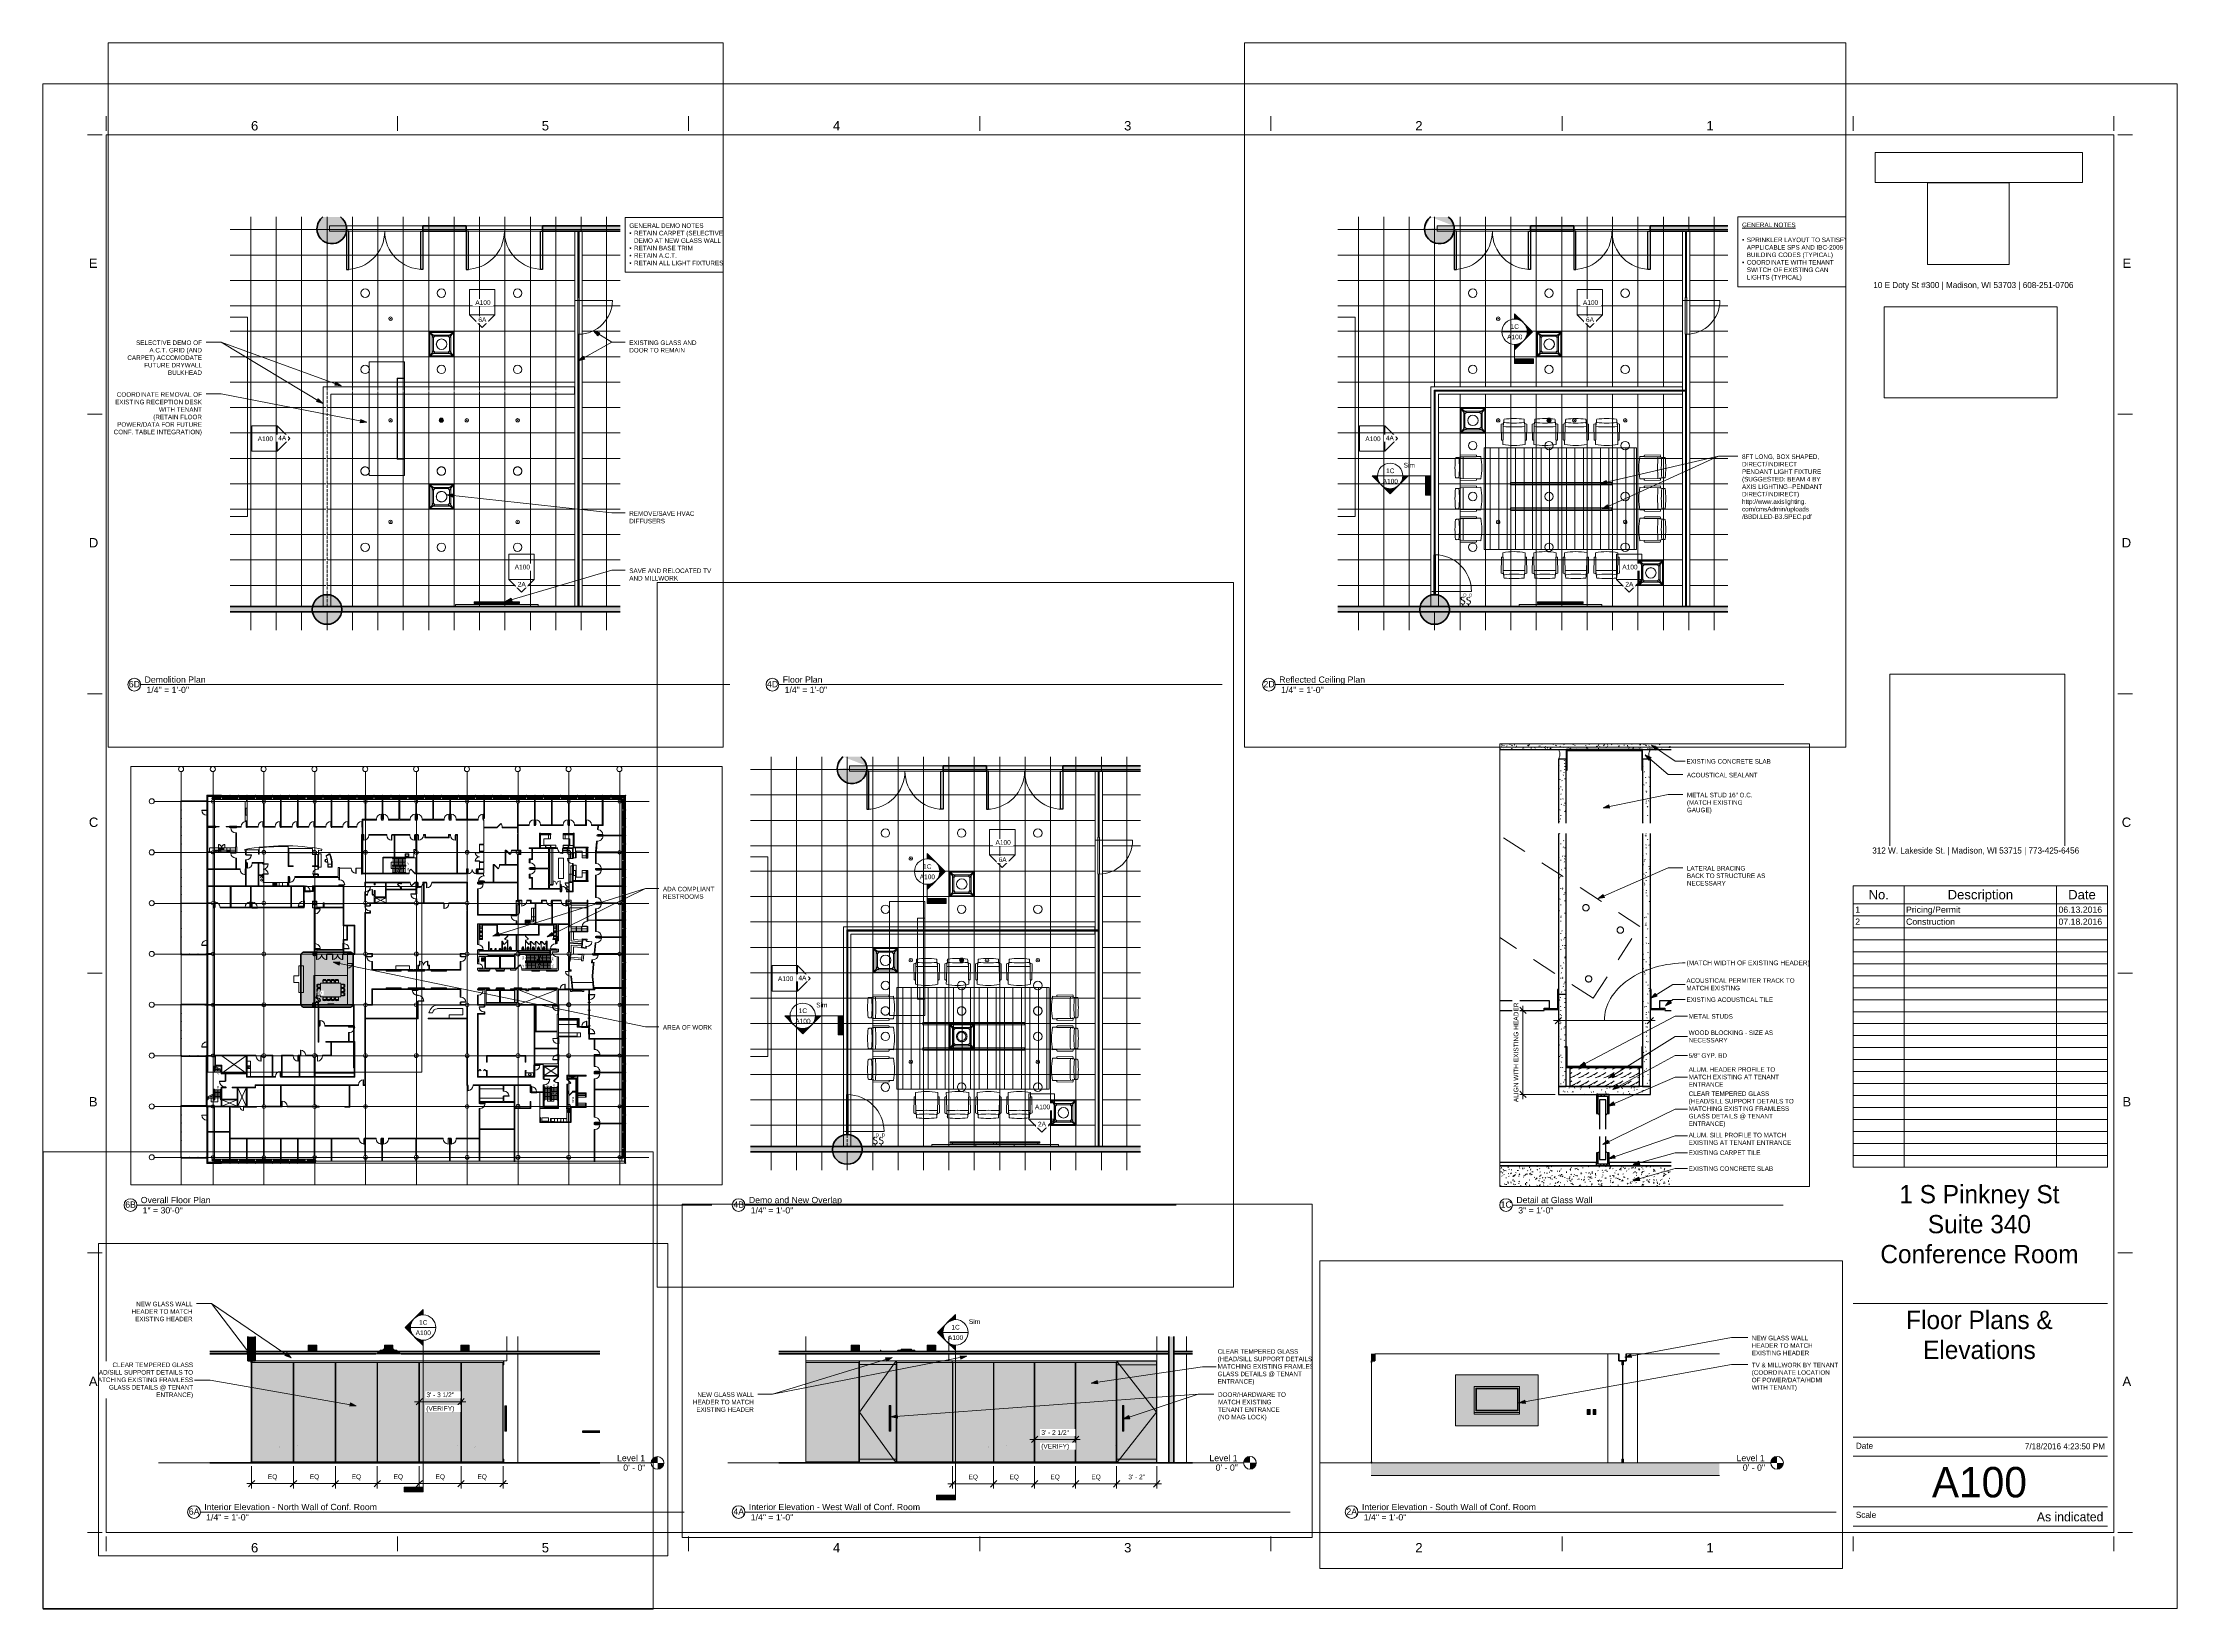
# Paper-space layout 'Layout1' of a CAD drawing. Header units: inches. Extents: x 0 to 42, y 0 to 30.8.
# The model-space entities are those that its viewports show. They can reach past a viewport. Long polylines and large blocks are cut down to what shows.
import ezdxf

# ---------------------------------------------------------------- set-up
doc = ezdxf.new("R2010")
doc.units = ezdxf.units.IN
doc.header["$MEASUREMENT"] = 0
for name, pattern in [('Dash', [0.25, 0.125, -0.125]), ('Dash 1_8_', [0.25, 0.125, -0.125]), ('Demolished', [0.1875, 0.125, -0.0625]), ('Grid Line 1_2_', [0.875, 0.5, -0.125, 0.125, -0.125]), ('Hidden 1_8_', [0.1875, 0.125, -0.0625]), ('IMPORT-CENTER2 _2_', [1.125, 0.75, -0.125, 0.125, -0.125]), ('IMPORT-DGN Style 2 _2_', [122.782872, 73.669723, -49.113149]), ('IMPORT-DGN Style 3 _2_', [160.735309, 114.810935, -45.924374]), ('IMPORT-DGN_STYLE_2', [12, 7.2, -4.8]), ('IMPORT-INVISIBLE', [1000, 0, -1000])]:
    doc.linetypes.add(name, pattern=pattern)
for name, color, linetype, lineweight in [('A-ANNO-DIMS', 211, 'Continuous', 9), ('A-ANNO-DIMS-4', 211, 'Continuous', 9), ('A-ANNO-DIMS-48', 211, 'Continuous', 9), ('A-ANNO-IDEN', 131, 'Continuous', 9), ('A-ANNO-NOTE', 131, 'Continuous', 9), ('A-CLNG', 13, 'Continuous', 18), ('A-CLNG-PATT', 13, 'Continuous', 18), ('A-COLS-EXST', 250, 'Continuous', 9), ('A-DETL', 90, 'Continuous', 9), ('A-DETL-GENF', 92, 'Continuous', 9), ('A-DETL-HDLN', 90, 'Hidden 1_8_', 9), ('A-DETL-THIN', 151, 'Continuous', 9), ('A-DOOR', 31, 'Continuous', 18), ('A-DOOR-HDLN', 31, 'Continuous', 18), ('A-Eqpm', 250, 'Continuous', 9), ('A-FINE', 250, 'Continuous', 9), ('A-FLOR', 192, 'Continuous', 18), ('A-flor-case', 250, 'Continuous', 9), ('A-FLOR-LEVL', 51, 'Continuous', 9), ('A-flor-pfix', 250, 'Continuous', 9), ('A-FLOR-SPCL', 250, 'Continuous', 9), ('A-flor-strs', 250, 'Continuous', 9), ('A-FLOR-WDWK', 250, 'Continuous', 9), ('A-FURN', 250, 'Continuous', 9), ('A-GENM', 13, 'Continuous', 9), ('A-glaz', 250, 'Continuous', 9), ('A-GLAZ-CURT', 52, 'Continuous', 18), ('A-GLAZ-CWMG', 51, 'Continuous', 18), ('A-GLAZ-SILL', 250, 'Continuous', 9), ('A-GRID', 250, 'Continuous', 9), ('A-ROOF-LEVL', 250, 'Continuous', 9), ('A-THIN', 250, 'Continuous', 9), ('A-WALL', 113, 'Continuous', 18), ('A-WALL-EXST', 250, 'Continuous', 9), ('A-WALL-FULL', 170, 'Continuous', 25), ('A-WALL-HEAD', 250, 'IMPORT-INVISIBLE', 9), ('A-Wall-Open', 250, 'Continuous', 9), ('A-WALL-PATT', 111, 'Continuous', 18), ('A-WALL-PRHT', 250, 'Continuous', 9), ('A-XFIN', 250, 'Continuous', 9), ('E-ELEC-FIXT', 91, 'Continuous', 9), ('E-FIRE', 2, 'Continuous', 18), ('E-LITE-EQPM', 33, 'Continuous', 18), ('F-SPRN', 3, 'Continuous', 18), ('FM-ROOM-IDEN', 250, 'Continuous', 9), ('G-ANNO-SCHD', 231, 'Continuous', 9), ('G-ANNO-SYMB', 111, 'Continuous', 9), ('G-ANNO-TEXT', 231, 'Continuous', 9), ('G-ANNO-TTLB', 6, 'Continuous', 9), ('G-ANNO-TTLB-MEDM', 33, 'Continuous', 20), ('G-ANNO-TTLB-THIN', 151, 'Continuous', 9), ('I-FURN', 30, 'Continuous', 9), ('I-WALL', 2, 'Continuous', 18), ('M-HVAC-CDFF', 50, 'Continuous', 18), ('Occupancy Load Calculation', 250, 'Continuous', 9), ('P-FIXT', 250, 'Continuous', 9), ('P-Flor-Fixt', 250, 'Continuous', 9), ('Q-CASE', 31, 'Continuous', 9), ('S-Cols', 250, 'Continuous', 9), ('USB 03_modified_dwg', 252, 'Continuous', 9)]:
    doc.layers.add(name, color=color, linetype=linetype, lineweight=lineweight)
doc.layers.add('G-ANNO-NPLT', color=191, linetype='Continuous', plot=False)
doc.styles.add('Arial', font='arial.ttf', dxfattribs={"height": 4.425898})
doc.styles.add('Arial_1', font='arial.ttf', dxfattribs={"height": 2.950599})
doc.styles.add('Arial_2', font='arial.ttf', dxfattribs={"width": 0.777336, "height": 4.5})
doc.styles.add('Arial_3', font='arial.ttf', dxfattribs={"height": 12})
doc.styles.add('Arial_4', font='arial.ttf', dxfattribs={"height": 22.129491})
doc.styles.add('Arial_5', font='arial.ttf', dxfattribs={"height": 5.901198})
doc.styles.add('Arial_6', font='arial.ttf', dxfattribs={"height": 0.368825})
doc.styles.add('Arial_7', font='arial.ttf', dxfattribs={"height": 0.184412})
doc.styles.add('Arial_8', font='arial.ttf', dxfattribs={"height": 0.122942})
doc.styles.add('Century Gothic', font='GOTHIC.TTF', dxfattribs={"height": 4.311335})
doc.styles.add('Century Gothic_1', font='GOTHIC.TTF', dxfattribs={"height": 32.335016})
doc.styles.add('Century Gothic_2', font='GOTHIC.TTF', dxfattribs={"height": 0.359278})
doc.styles.add('Century Gothic_3', font='GOTHIC.TTF', dxfattribs={"height": 0.119759})
doc.styles.add('Century Gothic_4', font='GOTHIC.TTF', dxfattribs={"height": 0.179639})
doc.styles.add('Century Gothic_5', font='GOTHIC.TTF', dxfattribs={"height": 0.598797})
doc.styles.add('romans', font='romans__.ttf', dxfattribs={"height": 0.001})
doc.dimstyles.new('Linear_-_3_32__Arial', dxfattribs={"dimscale": 12, "dimtxt": 4.5, "dimasz": 0.5, "dimexe": 0.375, "dimexo": 0.25, "dimgap": 0.25, "dimtad": 1, "dimdec": 1, "dimrnd": 0.5, "dimzin": 1, "dimdsep": 46, "dimlunit": 4, "dimtxsty": 'Arial', "dimblk1": 'OBLIQUE', "dimblk2": 'OBLIQUE', "dimsah": 1, "dimcen": 0.09, "dimdle": 0.375, "dimazin": 0, "dimtfac": 1, "dimtdec": 4, "dimtix": 1, "dimtmove": 0, "dimatfit": 3, "dimfxl": 1, "dimtvp": 1, "dimtfill": 1, "dimfrac": 2, "dimtolj": 1, "dimtzin": 0, "dimarcsym": 2})
doc.dimstyles.new('Linear_-_3_32__Arial_1', dxfattribs={"dimscale": 12, "dimtxt": 4.5, "dimasz": 0.5, "dimexe": 0.375, "dimexo": 0.25, "dimgap": 0.25, "dimtad": 1, "dimdec": 1, "dimrnd": 0.5, "dimzin": 1, "dimdsep": 46, "dimlunit": 4, "dimtxsty": 'Arial', "dimblk1": 'OBLIQUE', "dimblk2": 'OBLIQUE', "dimsah": 1, "dimcen": 0.09, "dimdle": 0.375, "dimazin": 0, "dimtfac": 1, "dimtdec": 4, "dimtix": 1, "dimtmove": 0, "dimatfit": 3, "dimfxl": 1, "dimtvp": 1, "dimtfill": 1, "dimfrac": 2, "dimtolj": 1, "dimtzin": 0, "dimarcsym": 2})
doc.dimstyles.new('Linear_-_3_32__Arial_3', dxfattribs={"dimscale": 12, "dimtxt": 4.5, "dimasz": 0.5, "dimexe": 0.375, "dimexo": 0.25, "dimgap": 0.25, "dimtad": 1, "dimdec": 1, "dimrnd": 0.5, "dimzin": 1, "dimdsep": 46, "dimlunit": 4, "dimtxsty": 'Arial', "dimblk1": 'OBLIQUE', "dimblk2": 'OBLIQUE', "dimsah": 1, "dimcen": 0.09, "dimdle": 0.375, "dimazin": 0, "dimtfac": 1, "dimtdec": 4, "dimtix": 1, "dimtmove": 0, "dimatfit": 3, "dimfxl": 1, "dimtvp": 1, "dimtfill": 1, "dimfrac": 2, "dimtolj": 1, "dimtzin": 0, "dimarcsym": 2})
doc.dimstyles.new('Linear_-_3_32__Arial_4', dxfattribs={"dimscale": 12, "dimtxt": 0.375, "dimasz": 0.041667, "dimexe": 0.03125, "dimexo": 0.020833, "dimgap": 0.020833, "dimtad": 1, "dimdec": 1, "dimrnd": 0.5, "dimzin": 1, "dimdsep": 46, "dimlunit": 4, "dimtxsty": 'Arial_6', "dimblk1": 'OBLIQUE', "dimblk2": 'OBLIQUE', "dimsah": 1, "dimcen": 0.09, "dimdle": 0.03125, "dimazin": 0, "dimtfac": 1, "dimtdec": 4, "dimtix": 1, "dimtmove": 1, "dimatfit": 3, "dimfxl": 1, "dimtvp": 1, "dimtfill": 1, "dimfrac": 2, "dimtolj": 1, "dimtzin": 0, "dimarcsym": 2})
doc.dimstyles.new('Linear_-_3_32__Arial_5', dxfattribs={"dimscale": 12, "dimtxt": 0.375, "dimasz": 0.041667, "dimexe": 0.03125, "dimexo": 0.020833, "dimgap": 0.020833, "dimtad": 1, "dimdec": 1, "dimrnd": 0.5, "dimzin": 1, "dimdsep": 46, "dimlunit": 4, "dimtxsty": 'Arial_6', "dimblk1": 'OBLIQUE', "dimblk2": 'OBLIQUE', "dimsah": 1, "dimcen": 0.09, "dimdle": 0.03125, "dimazin": 0, "dimtfac": 1, "dimtdec": 4, "dimtix": 1, "dimtmove": 0, "dimatfit": 3, "dimfxl": 1, "dimtvp": 1, "dimtfill": 1, "dimfrac": 2, "dimtolj": 1, "dimtzin": 0, "dimarcsym": 2})
picture_1 = doc.add_image_def('image1.png', size_in_pixel=(200, 105))
picture_2 = doc.add_image_def('image2.jpg', size_in_pixel=(101, 101))
picture_3 = doc.add_image_def('image3.jpg', size_in_pixel=(362, 52))
picture_4 = doc.add_image_def('image4.jpg', size_in_pixel=(939, 939))
pattern_1 = [(0, (-1557.53, 86.125), (1.28, 0.32), [0.053, -0.907, 0.053, -0.907, -5.12]), (0, (-1557.53, 86.125), (1.28, 0.32), [-1.92, 0.053, -1.867, 0.053, -0.907, -2.24]), (0, (-1557.53, 86.125), (1.28, 0.32), [-4.8, 0.053, -0.587, 0.053, -1.547]), (120, (-1557.05, 86.285), (-0.9171281, 0.9485125), [0.053, -0.907, 0.053, -0.907, -5.12]), (120, (-1557.05, 86.285), (-0.9171281, 0.9485125), [-1.92, 0.053, -1.867, 0.053, -0.907, -2.24]), (120, (-1557.05, 86.285), (-0.9171281, 0.9485125), [-4.8, 0.053, -0.587, 0.053, -1.547]), (240, (-1556.89, 86.925), (-0.3628719, -1.2685125), [0.053, -0.907, 0.053, -0.907, -5.12]), (240, (-1556.89, 86.925), (-0.3628719, -1.2685125), [-1.92, 0.053, -1.867, 0.053, -0.907, -2.24]), (240, (-1556.89, 86.925), (-0.3628719, -1.2685125), [-4.8, 0.053, -0.587, 0.053, -1.547])]
pattern_2 = [(50, (-1557.53, 86.125), (1.148029, -0.100436), [0.12, -1.32]), (355, (-1557.53, 86.125), (-0.221916, 1.203923), [0.096, -1.056]), (100.451, (-1557.434, 86.117), (0.925247, 1.103135), [0.102, -1.122]), (46.184, (-1557.53, 86.445), (1.70713, -0.264595), [0.18, -1.98]), (96.636, (-1557.387, 86.423), (1.495942, 1.558313), [0.153, -1.683]), (351.184, (-1557.53, 86.445), (1.495482, 1.55821), [0.144, -1.584]), (21, (-1557.37, 86.365), (0.955396, -0.644419), [0.12, -1.32]), (326, (-1557.37, 86.365), (0.389581, 1.160561), [0.096, -1.056]), (71.451, (-1557.29, 86.311), (1.34405, 0.516255), [0.102, -1.122]), (37.5, (-1557.53, 86.125), (0.0195392, 0.5330471), [0.053, -0.99, 0.053, -1.019, -1.06]), (37.5, (-1557.53, 86.125), (0.0195392, 0.5330471), [-2.115, 0.053, -1.007]), (7.5, (-1557.53, 86.125), (0.421192, 0.631378), [0.053, -0.558, 0.053, -0.966, -0.404]), (7.5, (-1557.53, 86.125), (0.421192, 0.631378), [-1.63, 0.053, -0.351]), (327.5, (-1557.886, 86.125), (0.854074, -0.0366302), [0.053, -0.347, 0.053, -1.195, -1.656]), (327.5, (-1557.886, 86.125), (0.854074, -0.0366302), [-1.648, 0.053, -1.603]), (317.5, (-1558.046, 86.125), (0.9329623, 0.159641), [0.053, -0.467, 0.053, -0.776, -1.176]), (317.5, (-1558.046, 86.125), (0.9329623, 0.159641), [-1.349, 0.053, -1.123])]
pattern_3 = [(45, (-1557.53, 86.125), (-0.3959798, 0.3959798), []), (45, (-1557.53, 86.725), (-0.3959798, 0.3959798), [])]
pattern_4 = [(45, (-1557.53, 86.125), (-0.707107, 0.707107), []), (45, (-1557.28, 86.125), (1e-16, 1.414214), []), (45, (-1557.78, 86.125), (1e-16, 1.414214), [])]

# ---------------------------------------------------------------- blocks, each defined once
blk = doc.blocks.new('E1 30 x 42 Horizontal - E1 30x42 Horizontal-46795-Floor Plans _ Elevations')
at = {"layer": 'G-ANNO-TTLB-MEDM'}
for p, q in [((1.159, 29.014), (0.872, 29.014)), ((1.24, 29.094), (1.24, 29.381)), ((1.24, 29.014), (1.24, 1.514)), ((40.74, 29.014), (1.24, 29.014)), ((6.969, 29.094), (6.969, 29.381)), ((12.698, 29.094), (12.698, 29.381)), ((18.427, 29.094), (18.427, 29.381)), ((24.156, 29.094), (24.156, 29.381)), ((29.885, 29.094), (29.885, 29.381)), ((35.615, 29.094), (35.615, 29.381)), ((40.74, 29.094), (40.74, 29.381)), ((40.74, 29.014), (40.74, 1.514)), ((40.82, 29.014), (41.108, 29.014)), ((1.159, 23.514), (0.872, 23.514)), ((40.82, 23.514), (41.108, 23.514)), ((1.159, 18.014), (0.872, 18.014)), ((40.82, 18.014), (41.108, 18.014)), ((40.615, 14.233), (35.615, 14.233)), ((1.159, 12.514), (0.872, 12.514)), ((40.82, 12.514), (41.108, 12.514)), ((1.159, 7.014), (0.872, 7.014)), ((40.82, 7.014), (41.108, 7.014)), ((35.615, 6.02), (40.615, 6.02)), ((1.159, 1.514), (0.872, 1.514)), ((1.24, 1.514), (40.74, 1.514)), ((1.24, 1.433), (1.24, 1.146)), ((6.969, 1.433), (6.969, 1.146)), ((12.698, 1.433), (12.698, 1.146)), ((18.427, 1.433), (18.427, 1.146)), ((24.156, 1.433), (24.156, 1.146)), ((29.885, 1.433), (29.885, 1.146)), ((40.615, 1.639), (35.615, 1.639)), ((35.615, 1.433), (35.615, 1.146)), ((40.74, 1.433), (40.74, 1.146)), ((40.82, 1.514), (41.108, 1.514))]:
    blk.add_line(p, q, dxfattribs=at)
at = {"layer": 'G-ANNO-TTLB-THIN'}
for p, q in [((-0.01, 30.014), (41.99, 30.014)), ((-0.01, 0.014), (-0.01, 30.014)), ((41.99, 0.014), (41.99, 30.014)), ((35.615, 3.389), (40.615, 3.389)), ((35.615, 3.014), (40.615, 3.014)), ((35.615, 2.014), (40.615, 2.014)), ((-0.01, 0.014), (41.99, 0.014))]:
    blk.add_line(p, q, dxfattribs=at)
at = {"layer": 'G-ANNO-TTLB'}
image = blk.add_image(picture_3, insert=(36.046, 28.077), size_in_units=(4.079, 0.586), dxfattribs=at)
image.dxf.flags = 7
image = blk.add_image(picture_2, insert=(37.074, 26.463), size_in_units=(1.607, 1.607), dxfattribs=at)
image.dxf.flags = 7
image = blk.add_image(picture_1, insert=(36.225, 23.84), size_in_units=(3.403, 1.786), dxfattribs=at)
image.dxf.flags = 7
image = blk.add_image(picture_4, insert=(36.331, 14.955), size_in_units=(3.444, 3.444), dxfattribs=at)
image.dxf.flags = 7
at = {"layer": 'G-ANNO-TTLB', "bg_fill": 3, "box_fill_scale": 1.25, "bg_fill_color": 0, "bg_fill_transparency": 0}
for s, insert, char_height, width, attachment_point, line_spacing_factor, style in [('6', (4.088, 29.283), 0.184, 0.171, 1, 0.938532, 'Arial_7'), ('5', (9.809, 29.283), 0.184, 0.171, 1, 0.938532, 'Arial_7'), ('4', (15.538, 29.283), 0.184, 0.171, 1, 0.938532, 'Arial_7'), ('3', (21.267, 29.283), 0.184, 0.171, 1, 0.938532, 'Arial_7'), ('2', (26.996, 29.283), 0.184, 0.171, 1, 0.938532, 'Arial_7'), ('1', (32.725, 29.283), 0.184, 0.171, 1, 0.938532, 'Arial_7'), ('E', (0.898, 26.579), 0.184, 0.20475, 1, 0.938532, 'Arial_7'), ('E', (41.082, 26.579), 0.184, 0.20475, 3, 0.938532, 'Arial_7'), ('10 E Doty St #300 | Madison, WI 53703 | 608-251-0706', (37.977, 26.117), 0.11976, 5.079, 2, 0.984117, 'Century Gothic_3'), ('D', (0.898, 21.079), 0.184, 0.2205, 1, 0.938532, 'Arial_7'), ('D', (41.082, 21.079), 0.184, 0.2205, 3, 0.938532, 'Arial_7'), ('C', (0.898, 15.579), 0.184, 0.2205, 1, 0.938532, 'Arial_7'), ('C', (41.082, 15.579), 0.184, 0.2205, 3, 0.938532, 'Arial_7'), ('312 W. Lakeside St. | Madison, WI 53715 | 773-425-6456', (38.023, 14.991), 0.11976, 5.238, 2, 0.984117, 'Century Gothic_3'), ('B', (0.898, 10.079), 0.184, 0.20475, 1, 0.938532, 'Arial_7'), ('B', (41.082, 10.079), 0.184, 0.20475, 3, 0.938532, 'Arial_7'), ('A', (0.898, 4.579), 0.184, 0.20475, 1, 0.938532, 'Arial_7'), ('A', (41.082, 4.579), 0.184, 0.20475, 3, 0.938532, 'Arial_7'), ('Date', (35.665, 3.278), 0.1198, 0.4725, 1, 0.984117, 'Century Gothic_3'), ('Scale', (35.665, 1.919), 0.1198, 0.5265, 1, 0.984117, 'Century Gothic_3'), ('6', (4.088, 1.304), 0.184, 0.171, 1, 0.938532, 'Arial_7'), ('5', (9.809, 1.304), 0.184, 0.171, 1, 0.938532, 'Arial_7'), ('4', (15.538, 1.304), 0.184, 0.171, 1, 0.938532, 'Arial_7'), ('3', (21.267, 1.304), 0.184, 0.171, 1, 0.938532, 'Arial_7'), ('2', (26.996, 1.304), 0.184, 0.171, 1, 0.938532, 'Arial_7'), ('1', (32.725, 1.304), 0.184, 0.171, 1, 0.938532, 'Arial_7')]:
    blk.add_mtext(s, dxfattribs=dict(at, insert=insert, char_height=char_height, width=width, attachment_point=attachment_point, line_spacing_factor=line_spacing_factor, style=style))
blk = doc.blocks.new('Viewport - View Title-32371-Floor Plans _ Elevations')
at = {"layer": 'G-ANNO-TTLB'}
for start, end in [(0, 180), (180, 360)]:
    blk.add_arc((-0.125, 0), 0.125, start, end, dxfattribs=at)
blk = doc.blocks.new('Frameless Glass Panel - one-407094-Interior Elevation - North Wall of Conf_ Room')
at = {"layer": 'A-GLAZ-CURT'}
blk.add_hatch(color=8, dxfattribs=at).paths.add_polyline_path([(-2195.25, 0.125), (-2194.75, 0.125), (-2194.75, 96.125), (-2195.25, 96.125), (-2195.25, 59.62)], flags=0)
for p, q in [((-2194.75, 96.125), (-2195.25, 96.125)), ((-2195.25, 96.125), (-2195.25, 0.125)), ((-2194.75, 0.125), (-2194.75, 96.125)), ((-2195.25, 0.125), (-2194.75, 0.125))]:
    blk.add_line(p, q, dxfattribs=at)
blk = doc.blocks.new('Frameless Glass Panel - one-428253-Interior Elevation - North Wall of Conf_ Room')
at = {"layer": 'A-GLAZ-CURT', "lineweight": 9}
blk.add_hatch(color=256, dxfattribs=at).paths.add_polyline_path([(-2194.75, 1), (-2155.667, 1), (-2155.667, 94.75), (-2194.75, 94.75), (-2194.75, 59.62)], flags=0)
blk.add_line((-2155.667, 1), (-2155.667, 94.75), dxfattribs=at)
blk = doc.blocks.new('Frameless Glass Panel - one-V1-Interior Elevation - North Wall of Conf_ Room')
at = {"layer": 'A-GLAZ-CURT', "lineweight": 9}
blk.add_hatch(color=256, dxfattribs=at).paths.add_polyline_path([(-2155.167, 1), (-2116.083, 1), (-2116.083, 94.75), (-2155.167, 94.75), (-2155.167, 3.685)], flags=0)
for p, q in [((-2155.167, 94.75), (-2155.167, 1)), ((-2116.083, 1), (-2116.083, 94.75))]:
    blk.add_line(p, q, dxfattribs=at)
blk = doc.blocks.new('Frameless Glass Panel - one-428302-Interior Elevation - North Wall of Conf_ Room')
at = {"layer": 'A-GLAZ-CURT', "lineweight": 9}
blk.add_hatch(color=256, dxfattribs=at).paths.add_polyline_path([(-1957.25, 1), (-1957.25, 94.75), (-1957.75, 94.75), (-1957.75, 1)], flags=0)
blk.add_line((-1957.25, 94.75), (-1957.25, 1), dxfattribs=at)
blk = doc.blocks.new('Door - Frameless Glass Panel - one-428303-Interior Elevation - North Wall of Conf_ Room')
at = {"layer": 'A-DOOR'}
for points in [[(-1957.25, 92.625), (-1956.75, 92.625), (-1956.75, 96.125), (-1957, 96.125), (-1957, 94.75), (-1957.25, 94.75)], [(-1955.53, 30), (-1955, 30), (-1955, 54), (-1955.75, 54), (-1955.75, 30), (-1955.65, 30)], [(-1955, 30), (-1954.25, 30), (-1954.25, 54), (-1955, 54)], [(-1956.75, 0), (-1956.75, 3.5), (-1957.25, 3.5), (-1957.25, 1), (-1957, 1), (-1957, 0)]]:
    blk.add_hatch(color=256, dxfattribs=at).paths.add_polyline_path(points, flags=0)
for p, q in [((-1956.75, 96.125), (-1957, 96.125)), ((-1956.75, 92.625), (-1956.75, 96.125)), ((-1957.25, 92.625), (-1956.75, 92.625)), ((-1955.75, 54), (-1955.75, 30)), ((-1955, 54), (-1955.75, 54)), ((-1954.25, 54), (-1955, 54)), ((-1954.25, 30), (-1954.25, 54)), ((-1955, 30), (-1955.75, 30)), ((-1954.25, 30), (-1955, 30)), ((-1956.75, 3.5), (-1957.25, 3.5)), ((-1956.75, 0), (-1956.75, 3.5))]:
    blk.add_line(p, q, dxfattribs=at)
blk = doc.blocks.new('Downlight - Recessed Can - Fluorescent - 277V-321802-Interior Elevation - North Wall of Conf_ Room')
at = {"layer": 'E-LITE-EQPM'}
for points in [[(-2141.5, 110.5), (-2133.5, 110.5), (-2133.5, 111), (-2141.5, 111)], [(-2141.05, 105.25), (-2133.5, 105.25), (-2133.5, 110.5), (-2141.5, 110.5), (-2141.5, 105.25), (-2141.259, 105.25)]]:
    blk.add_hatch(color=8, dxfattribs=at).paths.add_polyline_path(points, flags=0)
at = {"layer": 'E-LITE-EQPM', "color": 8}
for p, q in [((-2141.5, 111), (-2141.5, 110.5)), ((-2141.5, 111), (-2133.5, 111)), ((-2133.5, 110.5), (-2133.5, 111)), ((-2133.5, 110.5), (-2141.5, 110.5)), ((-2141.5, 110.5), (-2141.5, 105.25)), ((-2141.5, 110.5), (-2133.5, 110.5)), ((-2133.5, 105.25), (-2133.5, 110.5))]:
    blk.add_line(p, q, dxfattribs=at)
blk = doc.blocks.new('Downlight - Recessed Can - Fluorescent - 277V-V2-Interior Elevation - North Wall of Conf_ Room')
at = {"layer": 'E-LITE-EQPM'}
for points in [[(-2061.5, 110.5), (-2061.5, 111), (-2069.5, 111), (-2069.5, 110.5), (-2061.705, 110.5)], [(-2061.639, 107.321), (-2061.5, 107.321), (-2061.5, 110.5), (-2069.5, 110.5), (-2069.5, 107.321), (-2061.705, 107.321)]]:
    blk.add_hatch(color=8, dxfattribs=at).paths.add_polyline_path(points, flags=0)
at = {"layer": 'E-LITE-EQPM', "color": 8}
for p, q in [((-2069.5, 111), (-2069.5, 110.5)), ((-2069.5, 111), (-2061.5, 111)), ((-2061.5, 110.5), (-2061.5, 111)), ((-2061.5, 110.5), (-2069.5, 110.5)), ((-2069.5, 110.5), (-2069.5, 107.321)), ((-2069.5, 110.5), (-2061.5, 110.5)), ((-2061.5, 107.321), (-2061.5, 110.5))]:
    blk.add_line(p, q, dxfattribs=at)
blk = doc.blocks.new('Ceiling_Diffusers-SPDLT-Price_Industries - 24x24 T-Bar Duct Size 10-371120-Interior Elevation - North Wall of Conf_ Room')
at = {"layer": 'M-HVAC-CDFF'}
for color, points in [(8, [(-2060.906, 106.321), (-2060.738, 106.321), (-2060.738, 107.321), (-2070.613, 107.321), (-2070.613, 106.321), (-2061.399, 106.321)]), (8, [(-2076.86, 103.071), (-2076.76, 103.071), (-2071.886, 106.321), (-2073.3, 106.321)]), (8, [(-2062.425, 103.071), (-2054.59, 103.071), (-2059.464, 106.321), (-2071.886, 106.321), (-2076.76, 103.071), (-2063.145, 103.071)]), (8, [(-2054.49, 103.071), (-2058.05, 106.321), (-2059.464, 106.321), (-2054.59, 103.071)]), (57, [(-2070.34, 102.892), (-2053.8, 102.892), (-2053.8, 103.071), (-2077.55, 103.071), (-2077.55, 102.892), (-2073.218, 102.892)]), (57, [(-2061.705, 102.95), (-2053.8, 102.95), (-2053.8, 103), (-2077.55, 103), (-2077.55, 102.95), (-2062.425, 102.95)]), (8, [(-2067.462, 102.85), (-2056.925, 102.85), (-2056.925, 102.892), (-2074.425, 102.892), (-2074.425, 102.85), (-2068.181, 102.85)])]:
    blk.add_hatch(color=color, dxfattribs=at).paths.add_polyline_path(points, flags=0)
at = {"layer": 'M-HVAC-CDFF', "color": 8}
for p, q in [((-2070.613, 107.321), (-2070.613, 106.321)), ((-2070.613, 107.321), (-2060.738, 107.321)), ((-2060.738, 106.321), (-2060.738, 107.321)), ((-2076.86, 103.071), (-2073.3, 106.321)), ((-2071.886, 106.321), (-2076.76, 103.071)), ((-2073.3, 106.321), (-2071.886, 106.321)), ((-2071.886, 106.321), (-2059.464, 106.321)), ((-2054.59, 103.071), (-2059.464, 106.321)), ((-2059.464, 106.321), (-2058.05, 106.321)), ((-2058.05, 106.321), (-2054.49, 103.071)), ((-2053.8, 103.071), (-2077.55, 103.071)), ((-2077.55, 102.892), (-2077.55, 103.071)), ((-2053.8, 103.071), (-2053.8, 102.892)), ((-2077.55, 102.95), (-2077.55, 103)), ((-2053.8, 103), (-2077.55, 103)), ((-2077.55, 102.95), (-2077.55, 103)), ((-2053.8, 103), (-2077.55, 103)), ((-2053.8, 102.95), (-2077.55, 102.95)), ((-2053.8, 102.95), (-2077.55, 102.95)), ((-2077.55, 102.892), (-2053.8, 102.892)), ((-2074.425, 102.892), (-2074.425, 102.85)), ((-2056.925, 102.85), (-2074.425, 102.85)), ((-2056.925, 102.85), (-2056.925, 102.892)), ((-2053.8, 103), (-2053.8, 102.95)), ((-2053.8, 103), (-2053.8, 102.95))]:
    blk.add_line(p, q, dxfattribs=at)
blk = doc.blocks.new('Haworth_Chair_s_con-Swivel - Swivel Chair-380791-Interior Elevation - North Wall of Conf_ Room')
at = {"layer": 'I-FURN'}
for points in [[(-1996.833, 22.597), (-1996.833, 24.282), (-1997.018, 23.724), (-1996.992, 23.265), (-1996.894, 22.72), (-1996.834, 22.598)], [(-1996.833, 16.344), (-1996.833, 18), (-1997.333, 18), (-1997.333, 16.359)], [(-1996.833, 13.697), (-1996.833, 16.269), (-1997.333, 16.281), (-1997.321, 13.921), (-1996.947, 13.727)], [(-1997.333, 5.3), (-1996.833, 5.447), (-1996.847, 5.899), (-1997.333, 5.751), (-1997.333, 5.392)], [(-1997.333, 4.324), (-1996.833, 4.446), (-1996.833, 5.447), (-1997.333, 5.3), (-1997.333, 4.677)]]:
    blk.add_hatch(color=256, dxfattribs=at).paths.add_polyline_path(points, flags=0)
for p, q in [((-1997.333, 18), (-1996.833, 18)), ((-1997.333, 16.368), (-1996.832, 16.365)), ((-2000.815, 16.075), (-2000.936, 16.087)), ((-1983.683, 15.414), (-1983.682, 15.414)), ((-1984.058, 14.453), (-1984.058, 14.453)), ((-1996.833, 5.904), (-1997.333, 5.752)), ((-1997.333, 4.324), (-1996.833, 4.446))]:
    blk.add_line(p, q, dxfattribs=at)
at = {"layer": 'I-FURN', "flags": 128}
for points in [[(-1996.833, 22.63), (-1996.921, 22.774), (-1997.018, 23.724), (-1996.833, 24.24)], [(-1996.833, 24.24), (-1997.018, 23.724), (-1996.921, 22.774), (-1996.833, 22.63)]]:
    blk.add_lwpolyline(points, dxfattribs=at)
at = {"layer": 'I-FURN'}
for centre, radius, start, end in [((-1998.348, -55.524), 71.812, 88.79159, 89.19064), ((-1996.24, 15.554), 1.959, 236.481, 252.276)]:
    blk.add_arc(centre, radius, start, end, dxfattribs=at)
blk = doc.blocks.new('Walls 2 - Walls 1-381805-Interior Elevation - North Wall of Conf_ Room')
at = {"layer": 'A-WALL', "color": 8}
for p, q in [((-1943.5, 105.25), (-1943.5, 119.284)), ((-1943.5, 0), (-1943.5, 103))]:
    blk.add_line(p, q, dxfattribs=at)
blk = doc.blocks.new('Casework 2 - Casework 1-395493-Interior Elevation - North Wall of Conf_ Room')
at = {"layer": 'Q-CASE', "lineweight": 18}
blk.add_hatch(color=8, dxfattribs=at).paths.add_polyline_path([(-1865.987, 29), (-1865.987, 30), (-1882.5, 30), (-1882.5, 29)], flags=0)
at = {"layer": 'Q-CASE', "lineweight": 30}
for p, q in [((-1865.987, 30), (-1882.5, 30)), ((-1882.5, 30), (-1882.5, 29)), ((-1882.5, 29), (-1865.987, 29))]:
    blk.add_line(p, q, dxfattribs=at)
blk = doc.blocks.new('Rectangular Mullion - Header Channel-407113-Interior Elevation - North Wall of Conf_ Room')
at = {"layer": 'A-GLAZ-CWMG'}
blk.add_hatch(color=8, dxfattribs=at).paths.add_polyline_path([(-2195.5, 94.75), (-2195.375, 94.75), (-2195.375, 96.125), (-2194.625, 96.125), (-2194.625, 94.75), (-2194.5, 94.75), (-2194.5, 96.25), (-2195.5, 96.25)], flags=0)
at = {"layer": 'A-GLAZ-CWMG', "lineweight": 30}
for p, q in [((-2195.5, 96.25), (-2195.5, 94.75)), ((-2194.5, 96.25), (-2195.5, 96.25)), ((-2195.375, 94.75), (-2195.375, 96.125)), ((-2195.375, 96.125), (-2194.625, 96.125)), ((-2194.625, 96.125), (-2194.625, 94.75)), ((-2194.5, 94.75), (-2194.5, 96.25)), ((-2195.5, 94.75), (-2195.375, 94.75)), ((-2194.625, 94.75), (-2194.5, 94.75))]:
    blk.add_line(p, q, dxfattribs=at)
blk = doc.blocks.new('Rectangular Mullion - Header Channel-428294-Interior Elevation - North Wall of Conf_ Room')
at = {"layer": 'A-GLAZ-CWMG', "lineweight": 9}
blk.add_hatch(color=256, dxfattribs=at).paths.add_polyline_path([(-1957, 94.75), (-1957, 96.25), (-1997.083, 96.25), (-1997.083, 94.75), (-1958.09, 94.75)], flags=0)
for p, q in [((-1957, 94.75), (-1957, 96.25)), ((-1997.083, 94.75), (-1957, 94.75))]:
    blk.add_line(p, q, dxfattribs=at)
blk = doc.blocks.new('Rectangular Mullion - Header Channel-428247-Interior Elevation - North Wall of Conf_ Room')
at = {"layer": 'A-GLAZ-CWMG', "lineweight": 9}
h = blk.add_hatch(color=256, dxfattribs=at)
h.paths.add_polyline_path([(-2194.625, 94.75), (-2194.625, 96.125), (-2194.75, 96.125), (-2194.75, 94.75)], flags=0)
h.paths.add_polyline_path([(-2155.417, 94.75), (-2155.417, 96.25), (-2194.5, 96.25), (-2194.5, 94.75), (-2191.5, 94.75)], flags=0)
for p, q in [((-2194.75, 94.75), (-2194.625, 94.75)), ((-2194.5, 94.75), (-2155.417, 94.75))]:
    blk.add_line(p, q, dxfattribs=at)
blk = doc.blocks.new('Rectangular Mullion - Header Channel-428248-Interior Elevation - North Wall of Conf_ Room')
at = {"layer": 'A-GLAZ-CWMG', "lineweight": 9}
blk.add_hatch(color=256, dxfattribs=at).paths.add_polyline_path([(-2115.833, 94.75), (-2076.25, 94.75), (-2076.25, 96.25), (-2115.833, 96.25)], flags=0)
blk.add_line((-2115.833, 94.75), (-2076.25, 94.75), dxfattribs=at)
blk = doc.blocks.new('Rectangular Mullion - Base Channel-407119-Interior Elevation - North Wall of Conf_ Room')
at = {"layer": 'A-GLAZ-CWMG'}
blk.add_hatch(color=8, dxfattribs=at).paths.add_polyline_path([(-2195.5, 0), (-2194.5, 0), (-2194.5, 1), (-2194.625, 1), (-2194.625, 0.125), (-2195.375, 0.125), (-2195.375, 1), (-2195.5, 1)], flags=0)
at = {"layer": 'A-GLAZ-CWMG', "lineweight": 30}
for p, q in [((-2195.5, 1), (-2195.5, 0)), ((-2195.375, 1), (-2195.5, 1)), ((-2195.375, 0.125), (-2195.375, 1)), ((-2194.5, 1), (-2194.625, 1)), ((-2194.625, 1), (-2194.625, 0.125)), ((-2194.5, 0), (-2194.5, 1)), ((-2195.5, 0), (-2194.5, 0)), ((-2194.625, 0.125), (-2195.375, 0.125))]:
    blk.add_line(p, q, dxfattribs=at)
blk = doc.blocks.new('Rectangular Mullion - Base Channel-428249-Interior Elevation - North Wall of Conf_ Room')
at = {"layer": 'A-GLAZ-CWMG', "lineweight": 9}
h = blk.add_hatch(color=256, dxfattribs=at)
h.paths.add_polyline_path([(-2156.687, 0), (-2155.417, 0), (-2155.417, 1), (-2194.5, 1), (-2194.5, 0), (-2158.126, 0)], flags=0)
h.paths.add_polyline_path([(-2194.75, 0.125), (-2194.625, 0.125), (-2194.625, 1), (-2194.75, 1), (-2194.75, 0.75)], flags=0)
for p, q in [((-2194.625, 1), (-2194.75, 1)), ((-2155.417, 1), (-2194.5, 1))]:
    blk.add_line(p, q, dxfattribs=at)
blk = doc.blocks.new('Rectangular Mullion - Base Channel-428250-Interior Elevation - North Wall of Conf_ Room')
at = {"layer": 'A-GLAZ-CWMG', "lineweight": 9}
blk.add_hatch(color=256, dxfattribs=at).paths.add_polyline_path([(-2142.296, 0), (-2115.833, 0), (-2115.833, 1), (-2155.417, 1), (-2155.417, 0), (-2148.052, 0)], flags=0)
blk.add_line((-2115.833, 1), (-2155.417, 1), dxfattribs=at)
blk = doc.blocks.new('Rectangular Mullion - Base Channel-428296-Interior Elevation - North Wall of Conf_ Room')
at = {"layer": 'A-GLAZ-CWMG', "lineweight": 9}
blk.add_hatch(color=256, dxfattribs=at).paths.add_polyline_path([(-1958.09, 0), (-1957, 0), (-1957, 1), (-1997.083, 1), (-1997.083, 0), (-1969.602, 0)], flags=0)
for p, q in [((-1957, 1), (-1997.083, 1)), ((-1957, 0), (-1957, 1))]:
    blk.add_line(p, q, dxfattribs=at)
blk = doc.blocks.new('Haworth_Chair_s_con-Swivel - Swivel Chair-380145-Interior Elevation - North Wall of Conf_ Room')
at = {"layer": 'I-FURN'}
for points in [[(-2155.667, 22.597), (-2155.578, 22.777), (-2155.508, 23.265), (-2155.482, 23.724), (-2155.667, 24.282), (-2155.667, 22.598)], [(-2155.501, 23.381), (-2155.481, 23.496), (-2155.5, 23.401)], [(-2155.667, 16.344), (-2155.167, 16.359), (-2155.167, 18), (-2155.667, 18), (-2155.667, 17.289)], [(-2155.667, 13.697), (-2155.553, 13.727), (-2155.167, 13.931), (-2155.167, 16.281), (-2155.667, 16.269), (-2155.667, 13.987)], [(-2155.167, 5.3), (-2155.167, 5.751), (-2155.667, 5.899), (-2155.667, 5.447), (-2155.479, 5.392)], [(-2155.167, 4.324), (-2155.167, 5.3), (-2155.667, 5.447), (-2155.667, 4.446)]]:
    blk.add_hatch(color=256, dxfattribs=at).paths.add_polyline_path(points, flags=0)
for p, q in [((-2155.667, 18), (-2155.167, 18)), ((-2155.668, 16.365), (-2155.167, 16.368)), ((-2151.685, 16.075), (-2151.564, 16.087)), ((-2155.667, 5.904), (-2155.167, 5.752)), ((-2155.667, 4.446), (-2155.167, 4.324))]:
    blk.add_line(p, q, dxfattribs=at)
at = {"layer": 'I-FURN', "flags": 128}
for points in [[(-2155.667, 24.24), (-2155.482, 23.724), (-2155.579, 22.774), (-2155.667, 22.63)], [(-2155.667, 22.63), (-2155.579, 22.774), (-2155.482, 23.724), (-2155.667, 24.24)], [(-2168.817, 15.414), (-2168.818, 15.413), (-2168.817, 15.414)], [(-2168.441, 14.453), (-2168.442, 14.453), (-2168.442, 14.453)]]:
    blk.add_lwpolyline(points, dxfattribs=at)
at = {"layer": 'I-FURN'}
for centre, radius, start, end in [((-2154.152, -55.524), 71.812, 90.80936, 91.20841), ((-2156.26, 15.554), 1.959, 287.724, 303.519)]:
    blk.add_arc(centre, radius, start, end, dxfattribs=at)
blk = doc.blocks.new('Frameless Glass Panel - one-407094-Interior Elevation - West Wall of Conf_ Room')
at = {"layer": 'A-GLAZ-CURT'}
blk.add_hatch(color=254, dxfattribs=at).paths.add_polyline_path([(-1572.968, 1), (-1520.468, 1), (-1520.468, 94.75), (-1572.968, 94.75), (-1572.968, 29.788)], flags=0)
at = {"layer": 'A-GLAZ-CURT', "color": 8}
blk.add_line((-1572.968, 94.75), (-1572.968, 1), dxfattribs=at)
blk = doc.blocks.new('Door - Frameless Glass Panel - one-409535-Interior Elevation - West Wall of Conf_ Room')
at = {"layer": 'A-DOOR'}
for points in [[(-1608.218, 92.75), (-1573.468, 92.75), (-1573.468, 96.25), (-1608.218, 96.25)], [(-1578.718, 30), (-1578.718, 54), (-1580.218, 54), (-1580.218, 30), (-1578.744, 30)], [(-1608.218, 0), (-1573.468, 0), (-1573.468, 3.5), (-1608.218, 3.5)]]:
    blk.add_hatch(color=8, dxfattribs=at).paths.add_polyline_path(points, flags=0)
h = blk.add_hatch(color=254, dxfattribs=at)
h.paths.add_polyline_path([(-1573.468, 3.5), (-1573.468, 92.75), (-1608.218, 92.75), (-1608.218, 3.5), (-1586.651, 3.5)], flags=0)
h.paths.add_polyline_path([(-1578.819, 30), (-1580.218, 30), (-1580.218, 54), (-1578.718, 54), (-1578.718, 30), (-1578.744, 30)], flags=0)
at = {"layer": 'A-DOOR', "color": 8}
for p, q in [((-1608.218, 92.75), (-1608.218, 96.25)), ((-1573.468, 96.25), (-1573.468, 92.75)), ((-1608.218, 92.75), (-1608.218, 3.5)), ((-1573.468, 92.75), (-1608.218, 92.75)), ((-1573.468, 3.5), (-1573.468, 92.75)), ((-1580.218, 54), (-1580.218, 30)), ((-1578.718, 54), (-1580.218, 54)), ((-1578.718, 30), (-1578.718, 54)), ((-1578.718, 30), (-1580.218, 30)), ((-1608.218, 0), (-1608.218, 3.5)), ((-1608.218, 3.5), (-1573.468, 3.5)), ((-1573.468, 3.5), (-1573.468, 0))]:
    blk.add_line(p, q, dxfattribs=at)
at = {"layer": 'A-DOOR-HDLN', "color": 8}
for p, q in [((-1573.468, 96.25), (-1608.218, 48)), ((-1608.218, 48), (-1573.468, 0))]:
    blk.add_line(p, q, dxfattribs=at)
blk = doc.blocks.new('Frameless Glass Panel - one-407096-Interior Elevation - West Wall of Conf_ Room')
at = {"layer": 'A-GLAZ-CURT'}
blk.add_hatch(color=254, dxfattribs=at).paths.add_polyline_path([(-1608.718, 1), (-1608.718, 94.75), (-1658.966, 94.75), (-1658.966, 1)], flags=0)
at = {"layer": 'A-GLAZ-CURT', "color": 8}
blk.add_line((-1608.718, 1), (-1608.718, 94.75), dxfattribs=at)
blk = doc.blocks.new('Frameless Glass Panel - one-428253-Interior Elevation - West Wall of Conf_ Room')
at = {"layer": 'A-GLAZ-CURT', "lineweight": 9}
blk.add_hatch(color=256, dxfattribs=at).paths.add_polyline_path([(-1520.468, 1), (-1519.968, 1), (-1519.968, 94.75), (-1520.468, 94.75), (-1520.468, 29.788)], flags=0)
blk.add_line((-1520.468, 1), (-1520.468, 94.75), dxfattribs=at)
blk = doc.blocks.new('Frameless Glass Panel - one-428302-Interior Elevation - West Wall of Conf_ Room')
at = {"layer": 'A-GLAZ-CURT', "lineweight": 9}
blk.add_hatch(color=256, dxfattribs=at).paths.add_polyline_path([(-1519.968, 1), (-1481.78, 1), (-1481.78, 94.75), (-1519.968, 94.75), (-1519.968, 29.788)], flags=0)
for p, q in [((-1519.968, 94.75), (-1519.968, 1)), ((-1481.78, 1), (-1481.78, 94.75))]:
    blk.add_line(p, q, dxfattribs=at)
blk = doc.blocks.new('Door - Frameless Glass Panel - one-428303-Interior Elevation - West Wall of Conf_ Room')
at = {"layer": 'A-DOOR'}
for points in [[(-1342.616, 92.625), (-1327.715, 92.625), (-1327.715, 96.125), (-1365.215, 96.125), (-1365.215, 92.625)], [(-1359.215, 30), (-1358.465, 30), (-1358.465, 54), (-1359.965, 54), (-1359.965, 30), (-1359.41, 30)], [(-1342.616, 0), (-1327.715, 0), (-1327.715, 3.5), (-1365.215, 3.5), (-1365.215, 0), (-1344.142, 0)]]:
    blk.add_hatch(color=256, dxfattribs=at).paths.add_polyline_path(points, flags=0)
h = blk.add_hatch(color=256, dxfattribs=at)
h.paths.add_polyline_path([(-1365.215, 3.5), (-1327.715, 3.5), (-1327.715, 92.625), (-1365.215, 92.625), (-1365.215, 3.685)], flags=0)
h.paths.add_polyline_path([(-1359.94, 30), (-1359.965, 30), (-1359.965, 54), (-1358.465, 54), (-1358.465, 30), (-1359.865, 30)], flags=0)
for p, q in [((-1365.215, 92.625), (-1365.215, 96.125)), ((-1365.215, 96.125), (-1327.715, 96.125)), ((-1327.715, 96.125), (-1327.715, 92.625)), ((-1365.215, 92.625), (-1365.215, 3.5)), ((-1327.715, 92.625), (-1365.215, 92.625)), ((-1327.715, 3.5), (-1327.715, 92.625)), ((-1359.965, 54), (-1359.965, 30)), ((-1358.465, 54), (-1359.965, 54)), ((-1358.465, 30), (-1358.465, 54)), ((-1358.465, 30), (-1359.965, 30)), ((-1365.215, 0), (-1365.215, 3.5)), ((-1365.215, 3.5), (-1327.715, 3.5)), ((-1327.715, 3.5), (-1327.715, 0))]:
    blk.add_line(p, q, dxfattribs=at)
at = {"layer": 'A-DOOR-HDLN', "linetype": 'Dash'}
for p, q in [((-1365.215, 96.125), (-1327.715, 48)), ((-1327.715, 48), (-1365.215, 0))]:
    blk.add_line(p, q, dxfattribs=at)
blk = doc.blocks.new('Downlight - Recessed Can - Fluorescent - 277V-321802-Interior Elevation - West Wall of Conf_ Room')
at = {"layer": 'E-LITE-EQPM'}
for points in [[(-1541.586, 110.5), (-1540.218, 110.5), (-1540.218, 111), (-1544.157, 111), (-1544.157, 110.5), (-1542.789, 110.5)], [(-1536.754, 110.5), (-1536.279, 110.5), (-1536.279, 111), (-1540.218, 111), (-1540.218, 110.5), (-1537.647, 110.5)], [(-1543.825, 105.25), (-1540.218, 105.25), (-1540.218, 110.5), (-1544.157, 110.5), (-1544.157, 105.25), (-1543.945, 105.25)], [(-1536.279, 105.25), (-1536.279, 110.5), (-1540.218, 110.5), (-1540.218, 105.25), (-1536.422, 105.25)]]:
    blk.add_hatch(color=8, dxfattribs=at).paths.add_polyline_path(points, flags=0)
at = {"layer": 'E-LITE-EQPM', "color": 8}
for p, q in [((-1544.218, 111), (-1544.218, 110.5)), ((-1544.157, 111), (-1540.218, 111)), ((-1540.218, 111), (-1536.279, 111)), ((-1536.218, 110.5), (-1536.218, 111)), ((-1544.218, 110.5), (-1544.218, 105.25)), ((-1540.218, 110.5), (-1544.157, 110.5)), ((-1544.157, 110.5), (-1540.218, 110.5)), ((-1536.279, 110.5), (-1540.218, 110.5)), ((-1540.218, 110.5), (-1536.279, 110.5)), ((-1536.218, 105.25), (-1536.218, 110.5))]:
    blk.add_line(p, q, dxfattribs=at)
blk = doc.blocks.new('Sprinkler - Dry - Horizontal Sidewall - Fully Recessed - Hosted - 1_2_ Dry Horizontal Sidewall-366905-Interior Elevation - West Wall of Conf_ Room')
at = {"layer": 'F-SPRN'}
for points in [[(-1588.46, 105.25), (-1588.218, 105.25), (-1588.218, 106.563), (-1588.468, 106.563), (-1588.465, 105.25)], [(-1587.977, 105.25), (-1587.968, 105.25), (-1587.977, 106.563), (-1588.218, 106.563), (-1588.218, 105.25), (-1587.993, 105.25)], [(-1589.389, 102.813), (-1588.218, 102.813), (-1588.218, 103), (-1589.874, 103), (-1589.874, 102.813), (-1589.653, 102.813)], [(-1586.618, 102.813), (-1586.562, 102.813), (-1586.562, 103), (-1588.218, 103), (-1588.218, 102.813), (-1586.651, 102.813)]]:
    blk.add_hatch(color=10, dxfattribs=at).paths.add_polyline_path(points, flags=0)
at = {"layer": 'F-SPRN', "color": 8}
for p, q in [((-1588.468, 106.563), (-1588.468, 105.25)), ((-1588.468, 106.563), (-1588.218, 106.563)), ((-1588.218, 106.563), (-1587.968, 106.563)), ((-1587.968, 105.25), (-1587.968, 106.563)), ((-1589.874, 103), (-1589.874, 102.813)), ((-1588.218, 102.813), (-1589.874, 102.813)), ((-1586.562, 102.813), (-1588.218, 102.813)), ((-1586.562, 102.813), (-1586.562, 103))]:
    blk.add_line(p, q, dxfattribs=at)
blk = doc.blocks.new('Ceiling_Diffusers-SPDLT-Price_Industries - 24x24 T-Bar Duct Size 10-371120-Interior Elevation - West Wall of Conf_ Room')
at = {"layer": 'M-HVAC-CDFF'}
for color, points in [(8, [(-1564.043, 106.321), (-1564.043, 107.321), (-1568.981, 107.321), (-1568.981, 106.321), (-1565.321, 106.321)]), (8, [(-1559.274, 106.321), (-1559.106, 106.321), (-1559.106, 107.321), (-1564.043, 107.321), (-1564.043, 106.321), (-1559.767, 106.321)]), (8, [(-1572.841, 105.25), (-1571.86, 105.25), (-1570.254, 106.321), (-1571.668, 106.321)]), (8, [(-1571.86, 105.25), (-1556.226, 105.25), (-1557.832, 106.321), (-1570.254, 106.321)]), (8, [(-1556.226, 105.25), (-1555.245, 105.25), (-1556.418, 106.321), (-1557.832, 106.321)]), (57, [(-1562.248, 102.892), (-1552.168, 102.892), (-1552.168, 103), (-1575.918, 103), (-1575.918, 102.892)]), (57, [(-1575.918, 102.95), (-1552.168, 102.95), (-1552.168, 103), (-1575.918, 103)]), (8, [(-1555.168, 102.85), (-1555.168, 102.892), (-1572.668, 102.892), (-1572.668, 102.85), (-1562.248, 102.85)])]:
    blk.add_hatch(color=color, dxfattribs=at).paths.add_polyline_path(points, flags=0)
at = {"layer": 'M-HVAC-CDFF', "color": 8}
for p, q in [((-1568.981, 107.321), (-1568.981, 106.321)), ((-1568.981, 107.321), (-1564.043, 107.321)), ((-1564.043, 107.321), (-1559.106, 107.321)), ((-1559.106, 106.321), (-1559.106, 107.321)), ((-1572.841, 105.25), (-1571.668, 106.321)), ((-1570.254, 106.321), (-1571.86, 105.25)), ((-1571.668, 106.321), (-1570.254, 106.321)), ((-1570.254, 106.321), (-1557.832, 106.321)), ((-1556.226, 105.25), (-1557.832, 106.321)), ((-1557.832, 106.321), (-1556.418, 106.321)), ((-1556.418, 106.321), (-1555.245, 105.25)), ((-1575.918, 103), (-1575.918, 102.892)), ((-1575.918, 103), (-1575.918, 102.95)), ((-1575.918, 103), (-1575.918, 102.95)), ((-1575.918, 102.95), (-1552.168, 102.95)), ((-1575.918, 102.95), (-1552.168, 102.95)), ((-1575.918, 102.892), (-1552.168, 102.892)), ((-1572.668, 102.85), (-1572.668, 102.892)), ((-1555.168, 102.85), (-1572.668, 102.85)), ((-1555.168, 102.85), (-1555.168, 102.892)), ((-1552.168, 103), (-1552.168, 102.892)), ((-1552.168, 102.95), (-1552.168, 103)), ((-1552.168, 102.95), (-1552.168, 103))]:
    blk.add_line(p, q, dxfattribs=at)
blk = doc.blocks.new('Haworth_Chair_s_con-Swivel - Swivel Chair-380145-Interior Elevation - West Wall of Conf_ Room')
at = {"layer": 'I-FURN'}
for points in [[(-1481.78, 25.747), (-1481.586, 25.754), (-1481.28, 25.768), (-1481.28, 25.834), (-1481.78, 25.791), (-1481.78, 25.758)], [(-1481.78, 25.683), (-1481.28, 25.732), (-1481.595, 25.72), (-1481.78, 25.702)], [(-1481.78, 16.351), (-1481.28, 16.587), (-1481.28, 17.646), (-1481.78, 17.429), (-1481.78, 16.352)], [(-1481.28, 12.5), (-1481.28, 15.886), (-1481.78, 15.851), (-1481.78, 12.5)], [(-1481.343, 10.355), (-1481.28, 10.369), (-1481.28, 12.5), (-1481.78, 12.5), (-1481.77, 10.355), (-1481.411, 10.355)], [(-1481.411, 10.225), (-1481.28, 10.225), (-1481.28, 10.355), (-1481.78, 10.339), (-1481.78, 10.225), (-1481.432, 10.225)], [(-1481.78, 8.503), (-1481.28, 8.503), (-1481.28, 10.225), (-1481.78, 10.225), (-1481.78, 9.279)], [(-1481.71, 3.663), (-1481.28, 3.663), (-1481.28, 5.911), (-1481.48, 6.065), (-1481.48, 7.421), (-1481.435, 7.6), (-1481.343, 7.733), (-1481.28, 7.781), (-1481.28, 8.503), (-1481.78, 8.503), (-1481.78, 3.663)], [(-1481.28, 7.211), (-1481.28, 7.781), (-1481.361, 7.719), (-1481.453, 7.572), (-1481.484, 7.4), (-1481.411, 7.333)], [(-1481.28, 5.911), (-1481.28, 7.211), (-1481.484, 7.4), (-1481.48, 6.065), (-1481.411, 6.011)], [(-1481.63, 1.171), (-1481.28, 1.171), (-1481.28, 3.663), (-1481.78, 3.663), (-1481.774, 1.171)]]:
    blk.add_hatch(color=256, dxfattribs=at).paths.add_polyline_path(points, flags=0)
h = blk.add_hatch(color=256, dxfattribs=at)
h.paths.add_polyline_path([(-1481.78, 24.969), (-1481.28, 25.002), (-1481.28, 25.709), (-1481.78, 25.683), (-1481.78, 25.034)], flags=0)
h.paths.add_polyline_path([(-1481.78, 25.702), (-1481.28, 25.733), (-1481.28, 25.768), (-1481.78, 25.718), (-1481.78, 25.702)], flags=0)
h = blk.add_hatch(color=256, dxfattribs=at)
h.paths.add_polyline_path([(-1481.78, 15.892), (-1481.28, 15.936), (-1481.28, 16.581), (-1481.78, 16.336), (-1481.78, 15.921)], flags=0)
h.paths.add_polyline_path([(-1481.78, 17.429), (-1481.28, 17.669), (-1481.28, 18), (-1481.78, 18), (-1481.78, 17.634)], flags=0)
for p, q in [((-1481.78, 25.735), (-1481.28, 25.764)), ((-1481.28, 25.764), (-1481.78, 25.735)), ((-1481.28, 25.002), (-1481.78, 24.969)), ((-1481.78, 24.969), (-1481.28, 25.002)), ((-1481.78, 18), (-1481.28, 18)), ((-1481.78, 17.429), (-1481.28, 17.646)), ((-1481.28, 17.646), (-1481.78, 17.429)), ((-1481.28, 16.589), (-1481.78, 16.351)), ((-1481.78, 16.351), (-1481.28, 16.589)), ((-1481.783, 15.924), (-1481.283, 15.972)), ((-1469.654, 16.075), (-1469.54, 16.086)), ((-1481.78, 12.5), (-1481.28, 12.5)), ((-1481.815, 10.355), (-1481.273, 10.355)), ((-1481.8, 10.225), (-1481.279, 10.225)), ((-1481.279, 8.503), (-1481.793, 8.503)), ((-1481.48, 6.065), (-1481.28, 5.911)), ((-1481.793, 3.663), (-1481.279, 3.663)), ((-1481.8, 1.171), (-1481.273, 1.171))]:
    blk.add_line(p, q, dxfattribs=at)
at = {"layer": 'I-FURN', "flags": 128}
for points in [[(-1481.28, 25.845), (-1481.5, 25.843), (-1481.78, 25.817)], [(-1481.28, 25.845), (-1481.5, 25.843), (-1481.78, 25.817)], [(-1486.785, 15.414), (-1486.786, 15.413), (-1486.785, 15.414)], [(-1486.41, 14.453), (-1486.411, 14.453), (-1486.41, 14.453)], [(-1481.48, 6.065), (-1481.482, 6.733), (-1481.484, 7.4)]]:
    blk.add_lwpolyline(points, dxfattribs=at)
at = {"layer": 'I-FURN'}
blk.add_arc((-1470.868, -126.876), 143.148, 94.17117, 94.37178, dxfattribs=at)
blk.add_open_spline([(-1481.484, 7.4), (-1481.484, 7.431), (-1481.478, 7.49), (-1481.456, 7.572), (-1481.423, 7.638), (-1481.389, 7.686), (-1481.352, 7.731), (-1481.316, 7.764), (-1481.288, 7.784), (-1481.284, 7.787)], degree=3, knots=[0, 0, 0, 0, 0.0555556, 0.1111111, 0.1666667, 0.1944444, 0.2222222, 0.2777778, 0.2872875, 0.2872875, 0.2872875, 0.2872875], dxfattribs=at)
blk = doc.blocks.new('Walls 1 - Walls 1-381744-Interior Elevation - West Wall of Conf_ Room')
at = {"layer": 'A-WALL', "color": 8}
for p, q in [((-1658.965, 105.25), (-1658.965, 119.284)), ((-1658.965, 0), (-1658.965, 103))]:
    blk.add_line(p, q, dxfattribs=at)
blk = doc.blocks.new('Walls 2 - Walls 1-381805-Interior Elevation - West Wall of Conf_ Room')
at = {"layer": 'A-WALL', "color": 8}
for p, q in [((-1327.465, 119.284), (-1327.465, 105.25)), ((-1299.465, 105.25), (-1299.465, 119.284)), ((-1327.465, 103), (-1327.465, 0)), ((-1299.465, 0), (-1299.465, 103))]:
    blk.add_line(p, q, dxfattribs=at)
blk = doc.blocks.new('Rectangular Mullion - Header Channel-407112-Interior Elevation - West Wall of Conf_ Room')
at = {"layer": 'A-GLAZ-CWMG'}
blk.add_hatch(color=8, dxfattribs=at).paths.add_polyline_path([(-1608.468, 94.75), (-1608.468, 96.25), (-1658.966, 96.25), (-1658.966, 94.75), (-1611.055, 94.75)], flags=0)
at = {"layer": 'A-GLAZ-CWMG', "color": 8}
for p, q in [((-1608.468, 96.25), (-1608.468, 94.75)), ((-1608.468, 94.75), (-1658.966, 94.75))]:
    blk.add_line(p, q, dxfattribs=at)
blk = doc.blocks.new('Rectangular Mullion - Header Channel-407113-Interior Elevation - West Wall of Conf_ Room')
at = {"layer": 'A-GLAZ-CWMG'}
blk.add_hatch(color=8, dxfattribs=at).paths.add_polyline_path([(-1520.718, 94.75), (-1520.718, 96.25), (-1573.218, 96.25), (-1573.218, 94.75), (-1523.718, 94.75)], flags=0)
at = {"layer": 'A-GLAZ-CWMG', "color": 8}
for p, q in [((-1573.218, 94.75), (-1573.218, 96.25)), ((-1520.718, 94.75), (-1573.218, 94.75))]:
    blk.add_line(p, q, dxfattribs=at)
blk = doc.blocks.new('Rectangular Mullion - Header Channel-428294-Interior Elevation - West Wall of Conf_ Room')
at = {"layer": 'A-GLAZ-CWMG', "lineweight": 9}
blk.add_line((-1520.718, 94.75), (-1520.718, 96.25), dxfattribs=at)
blk = doc.blocks.new('Rectangular Mullion - Header Channel-428298-Interior Elevation - West Wall of Conf_ Room')
at = {"layer": 'A-GLAZ-CWMG', "lineweight": 9}
blk.add_hatch(color=256, dxfattribs=at).paths.add_polyline_path([(-1365.465, 94.75), (-1365.215, 94.75), (-1365.215, 96.125), (-1327.715, 96.125), (-1327.715, 94.75), (-1327.465, 94.75), (-1327.465, 96.25), (-1365.465, 96.25)], flags=0)
for p, q in [((-1327.465, 96.25), (-1327.465, 94.75)), ((-1365.465, 94.75), (-1365.215, 94.75)), ((-1327.715, 94.75), (-1327.465, 94.75))]:
    blk.add_line(p, q, dxfattribs=at)
blk = doc.blocks.new('Rectangular Mullion - Header Channel-428295-Interior Elevation - West Wall of Conf_ Room')
at = {"layer": 'A-GLAZ-CWMG', "lineweight": 9}
blk.add_hatch(color=256, dxfattribs=at).paths.add_polyline_path([(-1489.037, 94.75), (-1481.53, 94.75), (-1481.53, 96.25), (-1520.718, 96.25), (-1520.718, 94.75), (-1513.441, 94.75)], flags=0)
for p, q in [((-1520.718, 96.25), (-1520.718, 94.75)), ((-1520.718, 94.75), (-1481.53, 94.75))]:
    blk.add_line(p, q, dxfattribs=at)
blk = doc.blocks.new('Rectangular Mullion - Header Channel-428299-Interior Elevation - West Wall of Conf_ Room')
at = {"layer": 'A-GLAZ-CWMG', "lineweight": 9}
blk.add_hatch(color=256, dxfattribs=at).paths.add_polyline_path([(-1415.827, 94.75), (-1404.154, 94.75), (-1404.154, 96.25), (-1442.842, 96.25), (-1442.842, 94.75), (-1428.029, 94.75)], flags=0)
blk.add_line((-1442.842, 94.75), (-1404.154, 94.75), dxfattribs=at)
blk = doc.blocks.new('Rectangular Mullion - Base Channel-407119-Interior Elevation - West Wall of Conf_ Room')
at = {"layer": 'A-GLAZ-CWMG'}
blk.add_hatch(color=8, dxfattribs=at).paths.add_polyline_path([(-1520.718, 0), (-1520.718, 1), (-1573.218, 1), (-1573.218, 0), (-1537.844, 0)], flags=0)
at = {"layer": 'A-GLAZ-CWMG', "color": 8}
for p, q in [((-1573.218, 0), (-1573.218, 1)), ((-1573.218, 1), (-1520.718, 1))]:
    blk.add_line(p, q, dxfattribs=at)
blk = doc.blocks.new('Rectangular Mullion - Base Channel-407120-Interior Elevation - West Wall of Conf_ Room')
at = {"layer": 'A-GLAZ-CWMG'}
blk.add_hatch(color=8, dxfattribs=at).paths.add_polyline_path([(-1608.468, 0), (-1608.468, 1), (-1658.966, 1), (-1658.966, 0)], flags=0)
at = {"layer": 'A-GLAZ-CWMG', "color": 8}
for p, q in [((-1658.966, 1), (-1608.468, 1)), ((-1608.468, 1), (-1608.468, 0))]:
    blk.add_line(p, q, dxfattribs=at)
blk = doc.blocks.new('Rectangular Mullion - Base Channel-428296-Interior Elevation - West Wall of Conf_ Room')
at = {"layer": 'A-GLAZ-CWMG', "lineweight": 9}
blk.add_line((-1520.718, 0), (-1520.718, 1), dxfattribs=at)
blk = doc.blocks.new('Rectangular Mullion - Base Channel-428297-Interior Elevation - West Wall of Conf_ Room')
at = {"layer": 'A-GLAZ-CWMG', "lineweight": 9}
blk.add_hatch(color=256, dxfattribs=at).paths.add_polyline_path([(-1482.937, 0), (-1481.53, 0), (-1481.53, 1), (-1520.718, 1), (-1520.718, 0), (-1489.037, 0)], flags=0)
for p, q in [((-1520.718, 1), (-1520.718, 0)), ((-1481.53, 1), (-1520.718, 1))]:
    blk.add_line(p, q, dxfattribs=at)
blk = doc.blocks.new('Rectangular Mullion - Base Channel-428300-Interior Elevation - West Wall of Conf_ Room')
at = {"layer": 'A-GLAZ-CWMG', "lineweight": 9}
blk.add_hatch(color=256, dxfattribs=at).paths.add_polyline_path([(-1464.634, 0), (-1442.842, 0), (-1442.842, 1), (-1481.53, 1), (-1481.53, 0), (-1470.735, 0)], flags=0)
blk.add_line((-1442.842, 1), (-1481.53, 1), dxfattribs=at)
blk = doc.blocks.new('Rectangular Mullion - Base Channel-428301-Interior Elevation - West Wall of Conf_ Room')
at = {"layer": 'A-GLAZ-CWMG', "lineweight": 9}
blk.add_hatch(color=256, dxfattribs=at).paths.add_polyline_path([(-1367.02, 0), (-1365.465, 0), (-1365.465, 1), (-1404.154, 1), (-1404.154, 0), (-1373.121, 0)], flags=0)
for q in [(-1404.154, 1), (-1365.465, 0)]:
    blk.add_line((-1365.465, 1), q, dxfattribs=at)
blk = doc.blocks.new('Haworth_Chair_s_con-Swivel - Swivel Chair-380791-Interior Elevation - West Wall of Conf_ Room')
at = {"layer": 'I-FURN'}
for points in [[(-1365.215, 16.369), (-1365.215, 18), (-1365.715, 17.985), (-1365.715, 16.369), (-1365.495, 16.369)], [(-1365.715, 4.588), (-1365.215, 4.736), (-1365.215, 5.145), (-1365.715, 4.977), (-1365.715, 4.661)], [(-1365.715, 3.735), (-1365.215, 3.857), (-1365.215, 4.736), (-1365.715, 4.588), (-1365.715, 4.207)]]:
    blk.add_hatch(color=256, dxfattribs=at).paths.add_polyline_path(points, flags=0)
for p, q in [((-1365.715, 18), (-1365.215, 18)), ((-1365.715, 16.369), (-1365.215, 16.369)), ((-1366.783, 16.075), (-1366.896, 16.086)), ((-1365.215, 5.169), (-1365.715, 5.017)), ((-1365.715, 3.735), (-1365.215, 3.857))]:
    blk.add_line(p, q, dxfattribs=at)
blk = doc.blocks.new('Frameless Glass Panel - one-407092-Interior Elevation - South Wall of Conf_ Room')
at = {"layer": 'A-GLAZ-CURT'}
blk.add_hatch(color=8, dxfattribs=at).paths.add_polyline_path([(-2195.019, 0.125), (-2194.75, 0.125), (-2194.75, 96.125), (-2195.019, 96.125)], flags=0)
for p, q in [((-2194.75, 96.125), (-2195.019, 96.125)), ((-2194.75, 0.125), (-2194.75, 96.125)), ((-2195.019, 0.125), (-2194.75, 0.125))]:
    blk.add_line(p, q, dxfattribs=at)
blk = doc.blocks.new('Door - Frameless Glass Panel - one-428303-Interior Elevation - South Wall of Conf_ Room')
at = {"layer": 'A-DOOR'}
for points in [[(-1956.75, 92.625), (-1956.75, 96.125), (-1958.25, 96.125), (-1958.25, 92.625)], [(-1957.25, 0), (-1957.25, 96.125), (-1957.75, 96.125), (-1957.75, 0)], [(-1956.75, 0), (-1956.75, 3.5), (-1958.25, 3.5), (-1958.25, 0)]]:
    blk.add_hatch(color=256, dxfattribs=at).paths.add_polyline_path(points, flags=0)
for p, q in [((-1956.75, 96.125), (-1958.25, 96.125)), ((-1958.25, 96.125), (-1958.25, 92.625)), ((-1957.25, 96.125), (-1957.75, 96.125)), ((-1957.75, 96.125), (-1957.75, 0)), ((-1957.25, 0), (-1957.25, 96.125)), ((-1956.75, 92.625), (-1956.75, 96.125)), ((-1958.25, 92.625), (-1956.75, 92.625)), ((-1956.75, 3.5), (-1958.25, 3.5)), ((-1958.25, 3.5), (-1958.25, 0)), ((-1956.75, 0), (-1956.75, 3.5)), ((-1957.75, 0), (-1957.25, 0)), ((-1958.25, 0), (-1956.75, 0))]:
    blk.add_line(p, q, dxfattribs=at)
blk = doc.blocks.new('Walls 2 - Walls 1-381805-Interior Elevation - South Wall of Conf_ Room')
at = {"layer": 'A-WALL', "color": 8}
for p, q in [((-1971.5, 103), (-1971.5, 0)), ((-1943.5, 0), (-1943.5, 103))]:
    blk.add_line(p, q, dxfattribs=at)
blk = doc.blocks.new('Television-Plasma - one-394688-Interior Elevation - South Wall of Conf_ Room')
at = {"layer": 'I-FURN'}
h = blk.add_hatch(color=256, dxfattribs=at)
h.paths.add_polyline_path([(-2056.21423, 47.5), (-2054.75, 47.5), (-2054.75, 72), (-2097.75, 72), (-2097.75, 47.5), (-2056.25, 47.5)], flags=0)
h.paths.add_polyline_path([(-2096.25, 49), (-2096.25, 70.5), (-2056.25, 70.5), (-2056.25, 49), (-2095.75, 49)], flags=0)
for points in [[(-2095.75, 70.46875), (-2056.25, 70.46875), (-2056.25, 70.5), (-2096.25, 70.5), (-2096.25, 70.46875), (-2096.21875, 70.46875)], [(-2077.09375, 69.84375), (-2056.875, 69.84375), (-2056.75, 69.96875), (-2095.75, 69.96875), (-2095.625, 69.84375)], [(-2095.75, 49.5), (-2095.625, 49.625), (-2095.625, 69.84375), (-2095.75, 69.96875), (-2095.75, 49.625)], [(-2056.875, 49.625), (-2056.875, 69.84375), (-2095.625, 69.84375), (-2095.625, 49.625), (-2075.40625, 49.625)], [(-2056.75, 49.5), (-2056.75, 69.96875), (-2056.875, 69.84375), (-2056.875, 49.625)], [(-2056.75, 49.5), (-2056.875, 49.625), (-2095.625, 49.625), (-2095.75, 49.5), (-2056.875, 49.5)], [(-2096.25, 46), (-2054.75, 46), (-2054.75, 47.5), (-2097.75, 47.5), (-2097.75, 46)]]:
    blk.add_hatch(color=256, dxfattribs=at).paths.add_polyline_path(points, flags=0)
h = blk.add_hatch(color=256, dxfattribs=at)
h.paths.add_polyline_path([(-2096.25, 49), (-2056.25, 49), (-2056.25, 70.46875), (-2096.25, 70.46875)], flags=0)
h.paths.add_polyline_path([(-2056.75, 49.5), (-2095.75, 49.5), (-2095.75, 69.96875), (-2056.75, 69.96875)], flags=0)
for p, q in [((-2097.75, 72), (-2054.75, 72)), ((-2097.75, 47.5), (-2097.75, 72)), ((-2054.75, 47.5), (-2054.75, 72)), ((-2096.25, 70.46875), (-2096.25, 70.5)), ((-2096.25, 70.5), (-2056.25, 70.5)), ((-2096.25, 70.46875), (-2056.25, 70.46875)), ((-2096.25, 49), (-2096.25, 70.46875)), ((-2056.25, 70.5), (-2056.25, 70.46875)), ((-2056.25, 70.46875), (-2056.25, 49)), ((-2056.75, 69.96875), (-2095.75, 69.96875)), ((-2095.75, 69.96875), (-2095.625, 69.84375)), ((-2095.75, 69.96875), (-2095.75, 49.5)), ((-2095.625, 69.84375), (-2056.875, 69.84375)), ((-2095.625, 49.625), (-2095.625, 69.84375)), ((-2056.75, 69.96875), (-2056.875, 69.84375)), ((-2056.875, 69.84375), (-2056.875, 49.625)), ((-2056.75, 49.5), (-2056.75, 69.96875)), ((-2095.75, 49.5), (-2095.625, 49.625)), ((-2056.75, 49.5), (-2095.75, 49.5)), ((-2056.875, 49.625), (-2095.625, 49.625)), ((-2056.875, 49.625), (-2056.75, 49.5)), ((-2096.25, 49), (-2056.25, 49)), ((-2097.75, 46), (-2097.75, 47.5)), ((-2097.75, 47.5), (-2054.75, 47.5)), ((-2054.75, 47.5), (-2054.75, 46)), ((-2054.75, 46), (-2097.75, 46))]:
    blk.add_line(p, q, dxfattribs=at)
blk = doc.blocks.new('Rectangular Mullion - Header Channel-405645-Interior Elevation - South Wall of Conf_ Room')
at = {"layer": 'A-GLAZ-CWMG'}
blk.add_hatch(color=8, dxfattribs=at).paths.add_polyline_path([(-2194.5, 94.75), (-2194.5, 96.25), (-2195.019, 96.25), (-2195.019, 96.125), (-2194.625, 96.125), (-2194.625, 94.75)], flags=0)
at = {"layer": 'A-GLAZ-CWMG', "lineweight": 30}
for p, q in [((-2194.5, 96.25), (-2195.019, 96.25)), ((-2195.019, 96.125), (-2194.625, 96.125)), ((-2194.625, 96.125), (-2194.625, 94.75)), ((-2194.5, 94.75), (-2194.5, 96.25)), ((-2194.625, 94.75), (-2194.5, 94.75))]:
    blk.add_line(p, q, dxfattribs=at)
blk = doc.blocks.new('Rectangular Mullion - Base Channel-405648-Interior Elevation - South Wall of Conf_ Room')
at = {"layer": 'A-GLAZ-CWMG'}
blk.add_hatch(color=8, dxfattribs=at).paths.add_polyline_path([(-2194.5, 0), (-2194.5, 1), (-2194.625, 1), (-2194.625, 0.125), (-2195.019, 0.125), (-2195.019, 0)], flags=0)
at = {"layer": 'A-GLAZ-CWMG', "lineweight": 30}
for p, q in [((-2194.5, 1), (-2194.625, 1)), ((-2194.625, 1), (-2194.625, 0.125)), ((-2194.5, 0), (-2194.5, 1)), ((-2194.625, 0.125), (-2195.019, 0.125)), ((-2195.019, 0), (-2194.5, 0))]:
    blk.add_line(p, q, dxfattribs=at)
blk = doc.blocks.new('Walls 3 - Walls 3-412709-Interior Elevation - South Wall of Conf_ Room')
at = {"layer": 'A-WALL'}
h = blk.add_hatch(color=256, dxfattribs=at)
h.paths.add_polyline_path([(-2115.25, 35), (-2037.25, 35), (-2037.25, 83), (-2115.25, 83), (-2115.25, 46)], flags=0)
h.paths.add_polyline_path([(-2095.75, 46), (-2097.75, 46), (-2097.75, 72), (-2054.75, 72), (-2054.75, 46), (-2056.75, 46)], flags=0)
for p, q in [((-2115.25, 83), (-2037.25, 83)), ((-2115.25, 35), (-2115.25, 83)), ((-2037.25, 35), (-2037.25, 83)), ((-2037.25, 35), (-2115.25, 35))]:
    blk.add_line(p, q, dxfattribs=at)
blk = doc.blocks.new('Switch-Dimmer - Dimmer-416225-Interior Elevation - South Wall of Conf_ Room')
at = {"layer": 'E-ELEC-FIXT'}
for points in [[(-1990.687, 50.063), (-1988.312, 50.063), (-1988.125, 50.25), (-1990.875, 50.25)], [(-1990.875, 45.75), (-1990.687, 45.938), (-1990.687, 50.063), (-1990.875, 50.25)], [(-1988.312, 45.938), (-1988.312, 50.063), (-1990.687, 50.063), (-1990.687, 45.938)], [(-1988.125, 45.75), (-1988.125, 50.25), (-1988.312, 50.063), (-1988.312, 45.938)], [(-1988.125, 45.75), (-1988.312, 45.938), (-1990.687, 45.938), (-1990.875, 45.75)]]:
    blk.add_hatch(color=256, dxfattribs=at).paths.add_polyline_path(points, flags=0)
for p, q in [((-1990.875, 50.25), (-1988.125, 50.25)), ((-1990.875, 50.25), (-1990.687, 50.063)), ((-1990.875, 45.75), (-1990.875, 50.25)), ((-1988.312, 50.063), (-1990.687, 50.063)), ((-1990.687, 50.063), (-1990.687, 45.938)), ((-1988.312, 50.063), (-1988.125, 50.25)), ((-1988.312, 45.938), (-1988.312, 50.063)), ((-1988.125, 50.25), (-1988.125, 45.75)), ((-1990.875, 45.75), (-1990.687, 45.938)), ((-1990.687, 45.938), (-1988.312, 45.938)), ((-1988.125, 45.75), (-1988.312, 45.938)), ((-1988.125, 45.75), (-1990.875, 45.75))]:
    blk.add_line(p, q, dxfattribs=at)
blk = doc.blocks.new('Frameless Glass Panel - one-407092-Reflected Ceiling Plan')
at = {"layer": 'A-GLAZ-CURT', "lineweight": 9}
blk.add_hatch(color=253, dxfattribs=at).paths.add_polyline_path([(-22.125, 0.25), (-22.125, -0.25), (22.125, -0.25), (22.125, 0.25)], flags=0)
at = {"layer": 'A-GLAZ-CURT'}
for p, q in [((-22.125, 0.25), (22.125, 0.25)), ((-22.125, -0.25), (-22.125, 0.25)), ((22.125, 0.25), (22.125, -0.25)), ((22.125, -0.25), (-22.125, -0.25))]:
    blk.add_line(p, q, dxfattribs=at)
at = {"layer": 'A-GLAZ-CURT', "color": 8}
for p, q in [((-22.125, 0.25), (-22.125, 0.25)), ((22.125, 0.25), (22.125, 0.25)), ((-22.125, -0.25), (-22.125, -0.25)), ((22.125, -0.25), (22.125, -0.25))]:
    blk.add_line(p, q, dxfattribs=at)
blk = doc.blocks.new('Frameless Glass Panel - one-407093-Reflected Ceiling Plan')
at = {"layer": 'A-GLAZ-CURT', "lineweight": 9}
blk.add_hatch(color=253, dxfattribs=at).paths.add_polyline_path([(-26.375, 0.25), (-26.375, -0.25), (26.375, -0.25), (26.375, 0.25)], flags=0)
at = {"layer": 'A-GLAZ-CURT'}
for p, q in [((-26.375, 0.25), (26.375, 0.25)), ((-26.375, -0.25), (-26.375, 0.25)), ((26.375, 0.25), (26.375, -0.25)), ((26.375, -0.25), (-26.375, -0.25))]:
    blk.add_line(p, q, dxfattribs=at)
at = {"layer": 'A-GLAZ-CURT', "color": 8}
for p, q in [((-26.375, 0.25), (-26.375, 0.25)), ((26.375, 0.25), (26.375, 0.25)), ((-26.375, -0.25), (-26.375, -0.25)), ((26.375, -0.25), (26.375, -0.25))]:
    blk.add_line(p, q, dxfattribs=at)
blk = doc.blocks.new('Frameless Glass Panel - one-407094-Reflected Ceiling Plan')
at = {"layer": 'A-GLAZ-CURT', "lineweight": 9}
blk.add_hatch(color=253, dxfattribs=at).paths.add_polyline_path([(-26.25, 0.25), (-26.25, -0.25), (26.25, -0.25), (26.25, 0.25)], flags=0)
at = {"layer": 'A-GLAZ-CURT'}
for p, q in [((-26.25, 0.25), (26.25, 0.25)), ((-26.25, -0.25), (-26.25, 0.25)), ((26.25, 0.25), (26.25, -0.25)), ((26.25, -0.25), (-26.25, -0.25))]:
    blk.add_line(p, q, dxfattribs=at)
at = {"layer": 'A-GLAZ-CURT', "color": 8}
for p, q in [((-26.25, 0.25), (-26.25, 0.25)), ((26.25, 0.25), (26.25, 0.25)), ((-26.25, -0.25), (-26.25, -0.25)), ((26.25, -0.25), (26.25, -0.25))]:
    blk.add_line(p, q, dxfattribs=at)
blk = doc.blocks.new('Door - Frameless Glass Panel - one-409535-Reflected Ceiling Plan')
at = {"layer": 'A-DOOR', "color": 8}
for p, q in [((-14.625, -2.748), (-14.625, 32)), ((-17.375, -0.75), (-17.375, 0.75)), ((-17.375, 0.75), (-17.375, 0.75)), ((-17.375, 0.75), (-17.375, -0.75)), ((17.375, 0.75), (-17.375, 0.75)), ((17.375, 0.75), (-17.375, 0.75)), ((-17.375, -0.75), (-17.375, 0.75)), ((-17.375, 0.75), (-17.375, 0.75)), ((-17.375, 0.75), (-17.375, -0.75)), ((17.375, 0.75), (-17.375, 0.75)), ((17.375, 0.75), (-17.375, 0.75)), ((17.375, -0.75), (17.375, 0.75)), ((17.375, 0.75), (17.375, 0.75)), ((17.375, 0.75), (17.375, -0.75)), ((17.375, -0.75), (17.375, 0.75)), ((17.375, 0.75), (17.375, 0.75)), ((17.375, 0.75), (17.375, -0.75)), ((-17.375, -0.75), (-17.375, -0.75)), ((-17.375, -0.75), (17.375, -0.75)), ((17.375, -0.75), (-17.375, -0.75)), ((-17.375, -0.75), (-17.375, -0.75)), ((-17.375, -0.75), (17.375, -0.75)), ((17.375, -0.75), (-17.375, -0.75)), ((17.375, -0.75), (17.375, -0.75)), ((17.375, -0.75), (17.375, -0.75))]:
    blk.add_line(p, q, dxfattribs=at)
blk.add_arc((-14.625, 0), 32, 360, 90, dxfattribs=at)
blk = doc.blocks.new('Frameless Glass Panel - one-407096-Reflected Ceiling Plan')
at = {"layer": 'A-GLAZ-CURT', "lineweight": 9}
blk.add_hatch(color=253, dxfattribs=at).paths.add_polyline_path([(-30.875, 0.25), (-30.875, -0.25), (30.875, -0.25), (30.875, 0.25)], flags=0)
at = {"layer": 'A-GLAZ-CURT'}
for p, q in [((-30.875, 0.25), (30.875, 0.25)), ((-30.875, -0.25), (-30.875, 0.25)), ((30.875, 0.25), (30.875, -0.25)), ((30.875, -0.25), (-30.875, -0.25))]:
    blk.add_line(p, q, dxfattribs=at)
at = {"layer": 'A-GLAZ-CURT', "color": 8}
for p, q in [((-30.875, 0.25), (-30.875, 0.25)), ((30.875, 0.25), (30.875, 0.25)), ((-30.875, -0.25), (-30.875, -0.25)), ((30.875, -0.25), (30.875, -0.25))]:
    blk.add_line(p, q, dxfattribs=at)
blk = doc.blocks.new('Frameless Glass Panel - one-428253-Reflected Ceiling Plan')
at = {"layer": 'A-GLAZ-CURT'}
for p, q in [((-19.542, -0.25), (-19.542, 0.25)), ((-19.542, 0.25), (19.542, 0.25)), ((19.542, 0.25), (19.542, -0.25)), ((19.542, -0.25), (-19.542, -0.25))]:
    blk.add_line(p, q, dxfattribs=at)
at = {"layer": 'A-GLAZ-CURT', "lineweight": 9}
for p, q in [((-19.542, 0.25), (-19.542, 0.25)), ((19.542, 0.25), (19.542, 0.25)), ((-19.542, -0.25), (-19.542, -0.25)), ((19.542, -0.25), (19.542, -0.25))]:
    blk.add_line(p, q, dxfattribs=at)
blk = doc.blocks.new('Frameless Glass Panel - one-428302-Reflected Ceiling Plan')
at = {"layer": 'A-GLAZ-CURT'}
for p, q in [((-19.094, -0.25), (-19.094, 0.25)), ((-19.094, 0.25), (19.094, 0.25)), ((19.094, 0.25), (19.094, -0.25)), ((19.094, -0.25), (-19.094, -0.25))]:
    blk.add_line(p, q, dxfattribs=at)
at = {"layer": 'A-GLAZ-CURT', "lineweight": 9}
for p, q in [((-19.094, 0.25), (-19.094, 0.25)), ((19.094, 0.25), (19.094, 0.25)), ((-19.094, -0.25), (-19.094, -0.25)), ((19.094, -0.25), (19.094, -0.25))]:
    blk.add_line(p, q, dxfattribs=at)
blk = doc.blocks.new('Door - Frameless Glass Panel - one-428303-Reflected Ceiling Plan')
at = {"layer": 'A-DOOR'}
for p, q in [((-16, 2.748), (-16, -34.75)), ((-18.75, 0.75), (-18.75, 0.75)), ((-18.75, 0.75), (-18.75, -0.75)), ((-18.75, -0.75), (-18.75, 0.75)), ((18.75, 0.75), (-18.75, 0.75)), ((-18.75, 0.75), (18.75, 0.75)), ((-18.75, 0.75), (-18.75, 0.75)), ((-18.75, 0.75), (-18.75, -0.75)), ((-18.75, -0.75), (-18.75, 0.75)), ((18.75, 0.75), (-18.75, 0.75)), ((-18.75, 0.75), (18.75, 0.75)), ((18.75, 0.75), (18.75, -0.75)), ((18.75, -0.75), (18.75, 0.75)), ((18.75, 0.75), (18.75, 0.75)), ((18.75, 0.75), (18.75, -0.75)), ((18.75, -0.75), (18.75, 0.75)), ((18.75, 0.75), (18.75, 0.75)), ((-18.75, -0.75), (-18.75, -0.75)), ((-18.75, -0.75), (18.75, -0.75)), ((-18.75, -0.75), (18.75, -0.75)), ((-18.75, -0.75), (-18.75, -0.75)), ((-18.75, -0.75), (18.75, -0.75)), ((-18.75, -0.75), (18.75, -0.75)), ((18.75, -0.75), (18.75, -0.75)), ((18.75, -0.75), (18.75, -0.75))]:
    blk.add_line(p, q, dxfattribs=at)
blk.add_arc((-16, 0), 34.75, 270, 0, dxfattribs=at)
blk = doc.blocks.new('Downlight - Recessed Can - Fluorescent - 277V-321802-Reflected Ceiling Plan')
at = {"layer": 'E-LITE-EQPM', "color": 8}
for start, end in [(360, 180), (180, 360)]:
    blk.add_arc((0, 0), 4, start, end, dxfattribs=at)
blk = doc.blocks.new('Sprinkler - Dry - Horizontal Sidewall - Fully Recessed - Hosted - 1_2_ Dry Horizontal Sidewall-366905-Reflected Ceiling Plan')
at = {"layer": 'F-SPRN', "color": 8}
for radius, start, end in [(1.656, 360, 180), (1.656, 0, 180), (1.656, 180, 360), (0.25, 0, 180), (0.25, 0, 180), (0.25, 180, 360), (0.25, 180, 360), (1.656, 180, 360)]:
    blk.add_arc((0, 0), radius, start, end, dxfattribs=at)
blk = doc.blocks.new('Excitech_Hochiki_FireDtctnAlmCtrlIndctEquip_AddressableLoopPoweredCeilingBeacon-CHQ-CB - CHQ-CB_WL-376123-Reflected Ceiling Plan')
at = {"layer": 'E-FIRE', "color": 8}
for radius, start, end in [(1.964, 0, 180), (1.964, 0, 180), (1.93, 0, 180), (1.86, 0, 180), (1.856, 0, 180), (1.817, 0, 180), (1.783, 0, 180), (1.409, 0, 180), (1.273, 0, 180), (1.255, 0, 180), (0.927, 0, 180), (0.732, 360, 180), (0.649, 0, 180), (0.649, 0, 180), (0.55, 0, 180), (0.55, 0, 180), (1.964, 180, 0), (1.964, 180, 0), (1.93, 180, 0), (1.86, 180, 0), (1.856, 180, 0), (1.817, 180, 0), (1.783, 180, 0), (1.409, 180, 0), (1.273, 180, 0), (1.255, 180, 0), (0.927, 180, 0), (0.732, 180, 360), (0.649, 180, 0), (0.649, 180, 0), (0.55, 180, 0), (0.55, 180, 0)]:
    blk.add_arc((0, 0), radius, start, end, dxfattribs=at)
blk = doc.blocks.new('Ceiling_Diffusers-SPDLT-Price_Industries - 24x24 T-Bar Duct Size 10-371120-Reflected Ceiling Plan')
at = {"layer": 'M-HVAC-CDFF', "color": 8}
for p, q in [((4.115, 76.619), (4.115, 100.369)), ((4.115, 100.369), (4.115, 100.369)), ((4.115, 100.369), (27.865, 100.369)), ((4.115, 100.369), (4.115, 76.619)), ((27.865, 100.369), (4.115, 100.369)), ((4.115, 100.369), (4.115, 76.619)), ((4.115, 100.369), (27.865, 100.369)), ((4.115, 100.369), (4.115, 100.369)), ((4.115, 100.369), (27.865, 100.369)), ((4.115, 76.619), (4.115, 100.369)), ((4.115, 100.369), (4.115, 76.619)), ((4.115, 100.369), (27.865, 100.369)), ((4.115, 100.369), (4.115, 100.369)), ((4.115, 100.369), (27.865, 100.369)), ((4.115, 76.619), (4.115, 100.369)), ((4.165, 100.319), (4.165, 76.669)), ((27.815, 100.319), (4.165, 100.319)), ((4.165, 100.319), (4.165, 100.319)), ((4.165, 100.319), (27.815, 100.319)), ((4.165, 76.669), (4.165, 100.319)), ((27.815, 76.669), (27.815, 100.319)), ((27.815, 100.319), (27.815, 100.319)), ((27.815, 100.319), (27.815, 76.669)), ((27.865, 100.369), (27.865, 76.619)), ((27.865, 100.369), (27.865, 100.369)), ((27.865, 76.619), (27.865, 100.369)), ((27.865, 76.619), (27.865, 100.369)), ((27.865, 100.369), (27.865, 100.369)), ((27.865, 100.369), (27.865, 76.619)), ((27.865, 76.619), (27.865, 100.369)), ((27.865, 100.369), (27.865, 100.369)), ((27.865, 100.369), (27.865, 76.619)), ((4.521, 77.025), (4.521, 99.963)), ((4.521, 99.963), (4.521, 99.963)), ((27.459, 99.963), (4.521, 99.963)), ((4.521, 99.963), (4.521, 77.025)), ((27.459, 99.963), (4.521, 99.963)), ((4.521, 99.963), (4.521, 77.025)), ((4.521, 99.963), (27.459, 99.963)), ((4.521, 99.963), (4.521, 99.963)), ((4.521, 99.963), (27.459, 99.963)), ((4.521, 77.025), (4.521, 99.963)), ((4.571, 99.913), (4.571, 77.075)), ((4.571, 99.913), (27.409, 99.913)), ((4.571, 99.913), (4.571, 99.913)), ((4.571, 99.913), (27.409, 99.913)), ((4.571, 77.075), (4.571, 99.913)), ((27.409, 77.075), (27.409, 99.913)), ((27.409, 99.913), (27.409, 99.913)), ((27.409, 99.913), (27.409, 77.075)), ((27.459, 99.963), (27.459, 77.025)), ((27.459, 99.963), (27.459, 99.963)), ((27.459, 77.025), (27.459, 99.963)), ((27.459, 77.025), (27.459, 99.963)), ((27.459, 99.963), (27.459, 99.963)), ((27.459, 99.963), (27.459, 77.025)), ((4.805, 99.58), (4.904, 99.679)), ((4.805, 77.409), (4.805, 99.58)), ((8.365, 94.705), (4.805, 99.58)), ((4.865, 99.619), (4.865, 77.369)), ((27.115, 99.619), (4.865, 99.619)), ((4.865, 99.619), (4.865, 99.619)), ((4.865, 99.619), (27.115, 99.619)), ((4.865, 77.369), (4.865, 99.619)), ((4.904, 99.679), (27.075, 99.679)), ((4.904, 99.679), (9.779, 96.119)), ((22.2, 96.119), (27.075, 99.679)), ((27.175, 99.58), (23.615, 94.705)), ((27.075, 99.679), (27.175, 99.58)), ((27.115, 77.369), (27.115, 99.619)), ((27.115, 99.619), (27.115, 99.619)), ((27.115, 99.619), (27.115, 77.369)), ((27.175, 99.58), (27.175, 77.409)), ((24.74, 97.119), (7.24, 97.119)), ((7.24, 97.119), (7.24, 79.619)), ((7.24, 79.619), (7.24, 97.119)), ((7.24, 97.119), (24.74, 97.119)), ((7.24, 97.119), (7.24, 97.119)), ((24.74, 79.619), (24.74, 97.119)), ((24.74, 97.119), (24.74, 79.619)), ((24.74, 97.119), (24.74, 97.119)), ((9.779, 96.119), (8.365, 94.705)), ((22.2, 96.119), (9.779, 96.119)), ((23.615, 94.705), (22.2, 96.119)), ((8.365, 94.705), (8.365, 82.284)), ((23.615, 82.284), (23.615, 94.705)), ((4.805, 77.409), (8.365, 82.284)), ((8.365, 82.284), (9.779, 80.869)), ((22.2, 80.869), (23.615, 82.284)), ((23.615, 82.284), (27.175, 77.409)), ((9.779, 80.869), (4.904, 77.309)), ((9.779, 80.869), (22.2, 80.869)), ((27.075, 77.309), (22.2, 80.869)), ((7.24, 79.619), (24.74, 79.619)), ((24.74, 79.619), (7.24, 79.619)), ((7.24, 79.619), (7.24, 79.619)), ((24.74, 79.619), (24.74, 79.619)), ((4.904, 77.309), (4.805, 77.409)), ((4.865, 77.369), (4.865, 77.369)), ((4.865, 77.369), (27.115, 77.369)), ((27.115, 77.369), (4.865, 77.369)), ((27.075, 77.309), (4.904, 77.309)), ((27.175, 77.409), (27.075, 77.309)), ((27.115, 77.369), (27.115, 77.369)), ((27.459, 77.025), (4.521, 77.025)), ((4.521, 77.025), (4.521, 77.025)), ((4.521, 77.025), (27.459, 77.025)), ((4.521, 77.025), (4.521, 77.025)), ((4.521, 77.025), (27.459, 77.025)), ((27.459, 77.025), (4.521, 77.025)), ((4.571, 77.075), (4.571, 77.075)), ((4.571, 77.075), (27.409, 77.075)), ((27.409, 77.075), (4.571, 77.075)), ((27.409, 77.075), (27.409, 77.075)), ((27.459, 77.025), (27.459, 77.025)), ((27.459, 77.025), (27.459, 77.025)), ((27.865, 76.619), (4.115, 76.619)), ((4.115, 76.619), (4.115, 76.619)), ((4.115, 76.619), (27.865, 76.619)), ((4.115, 76.619), (4.115, 76.619)), ((4.115, 76.619), (27.865, 76.619)), ((27.865, 76.619), (4.115, 76.619)), ((4.115, 76.619), (4.115, 76.619)), ((4.115, 76.619), (27.865, 76.619)), ((27.865, 76.619), (4.115, 76.619)), ((4.165, 76.669), (4.165, 76.669)), ((4.165, 76.669), (27.815, 76.669)), ((27.815, 76.669), (4.165, 76.669)), ((27.815, 76.669), (27.815, 76.669)), ((27.865, 76.619), (27.865, 76.619)), ((27.865, 76.619), (27.865, 76.619)), ((27.865, 76.619), (27.865, 76.619))]:
    blk.add_line(p, q, dxfattribs=at)
for radius, start, end in [(4.938, 360, 180), (4.937, 0, 180), (4.938, 180, 360), (4.937, 180, 0)]:
    blk.add_arc((15.99, 88.494), radius, start, end, dxfattribs=at)
blk = doc.blocks.new('Casework 1 - Casework 1-376403-Reflected Ceiling Plan')
at = {"layer": 'Q-CASE'}
h = blk.add_hatch(dxfattribs=at)
h.set_pattern_fill('FP_3', color=256, style=0, pattern_type=2)
h.set_pattern_definition([(270, (2503.901, -2.25), (-8, -5e-16), [])])
h.paths.add_polyline_path([(2004.25, 1370.218), (2148.25, 1370.218), (2148.25, 1466.218), (2004.25, 1466.218)], flags=0)
for p, q in [((2148.25, 1466.218), (2004.25, 1466.218)), ((2004.25, 1466.218), (2004.25, 1370.218)), ((2004.25, 1370.218), (2004.25, 1466.218)), ((2004.25, 1466.218), (2148.25, 1466.218)), ((2004.25, 1466.218), (2004.25, 1466.218)), ((2148.25, 1370.218), (2148.25, 1466.218)), ((2148.25, 1466.218), (2148.25, 1370.218)), ((2148.25, 1466.218), (2148.25, 1466.218)), ((2004.25, 1370.218), (2148.25, 1370.218)), ((2148.25, 1370.218), (2004.25, 1370.218)), ((2004.25, 1370.218), (2004.25, 1370.218)), ((2148.25, 1370.218), (2148.25, 1370.218))]:
    blk.add_line(p, q, dxfattribs=at)
blk = doc.blocks.new('Haworth_Chair_s_con-Swivel - Swivel Chair-380145-Reflected Ceiling Plan')
at = {"layer": 'I-FURN'}
for p, q in [((-5.123, 17.749), (-5.41, 14.677)), ((14.41, 14.677), (14.123, 17.749)), ((-5.41, 14.677), (-5.523, 13.465)), ((14.41, 14.677), (14.523, 13.465)), ((-7.585, 14.125), (-7.387, -0.723)), ((-5.71, 14.125), (-5.909, -0.723)), ((14.71, 14.125), (14.909, -0.723)), ((16.387, -0.723), (16.585, 14.125)), ((-6.063, -0.914), (-6.144, -5.102)), ((15.146, -5.102), (15.064, -0.915))]:
    blk.add_line(p, q, dxfattribs=at)
for centre, radius, start, end in [((4.5, -66.937), 86.21, 83.73788, 96.26212), ((-0.116, 17.189), 5.039, 161.8436, 173.6194), ((9.116, 17.189), 5.039, 6.3806, 18.1564), ((-0.116, 17.189), 5.039, 175.7159, 197.9267), ((9.116, 17.189), 5.039, 342.0733, 4.2841), ((4.5, 91.63), 76.573, 262.94126, 277.05874), ((-3.948, 4.355), 10.425, 98.0615, 110.4198), ((12.948, 4.355), 10.425, 69.5802, 81.9385), ((4.501, 549.322), 537.712, 268.9084, 271.09128), ((4.501, 49.55), 55.679, 258.978, 281.022)]:
    blk.add_arc(centre, radius, start, end, dxfattribs=at)
for centre, start_param, end_param in [((-6.648, -0.721), 5.626442, 6.277467), ((-6.648, -0.721), 6.10915, 6.277467), ((15.648, -0.721), 3.147311, 3.801887)]:
    blk.add_ellipse(centre, major_axis=(0.739, 0), ratio=0.427808, start_param=start_param, end_param=end_param, dxfattribs=at)
for points, knots in [([(-7.386, -0.723), (-7.386, -0.743), (-7.377, -0.783), (-7.336, -0.841), (-7.27, -0.895), (-7.153, -0.958), (-6.957, -1.017), (-6.677, -1.045), (-6.418, -1.028), (-6.207, -0.98), (-6.106, -0.938), (-6.063, -0.914)], [0, 0, 0, 0, 0.076923, 0.153846, 0.230769, 0.307692, 0.461538, 0.615385, 0.769231, 0.884615, 1, 1, 1, 1]), ([(15.064, -0.915), (15.122, -0.947), (15.265, -1.001), (15.536, -1.042), (15.822, -1.036), (16.105, -0.982), (16.328, -0.873), (16.385, -0.774), (16.386, -0.723)], [0, 0, 0, 0, 0.153846, 0.307692, 0.461538, 0.615385, 0.807692, 1, 1, 1, 1])]:
    blk.add_open_spline(points, degree=3, knots=knots, dxfattribs=at)
blk = doc.blocks.new('Haworth_Chair_s_con-Swivel - Swivel Chair-380791-Reflected Ceiling Plan')
at = {"layer": 'I-FURN'}
for p, q in [((-6.063, 0.914), (-6.144, 5.102)), ((15.146, 5.102), (15.064, 0.915)), ((-7.585, -14.125), (-7.387, 0.723)), ((-5.71, -14.125), (-5.909, 0.723)), ((14.71, -14.125), (14.909, 0.723)), ((16.387, 0.723), (16.585, -14.125)), ((-5.41, -14.677), (-5.523, -13.465)), ((14.41, -14.677), (14.523, -13.465)), ((-5.123, -17.749), (-5.41, -14.677)), ((14.41, -14.677), (14.123, -17.749))]:
    blk.add_line(p, q, dxfattribs=at)
for centre, radius, start, end in [((4.501, -49.55), 55.679, 78.978, 101.022), ((4.501, -549.322), 537.712, 88.90872, 91.0916), ((-3.948, -4.355), 10.425, 249.5802, 261.9385), ((12.948, -4.355), 10.425, 278.0615, 290.4198), ((4.5, -91.63), 76.573, 82.94126, 97.05874), ((-0.116, -17.189), 5.039, 162.0733, 184.2841), ((9.116, -17.189), 5.039, 355.7159, 17.9267), ((-0.116, -17.189), 5.039, 186.3806, 198.1564), ((9.116, -17.189), 5.039, 341.8436, 353.6194), ((4.5, 66.937), 86.21, 263.73788, 276.26212)]:
    blk.add_arc(centre, radius, start, end, dxfattribs=at)
for centre, start_param, end_param in [((-6.648, 0.721), 0.005718, 0.656743), ((-6.648, 0.721), 0.005718, 0.174035), ((15.648, 0.721), 2.481298, 3.135875)]:
    blk.add_ellipse(centre, major_axis=(0.739, 0), ratio=0.427808, start_param=start_param, end_param=end_param, dxfattribs=at)
for points, knots in [([(-7.386, 0.723), (-7.385, 0.774), (-7.327, 0.873), (-7.104, 0.982), (-6.82, 1.036), (-6.534, 1.041), (-6.263, 1), (-6.121, 0.946), (-6.063, 0.914)], [-1, -1, -1, -1, -0.807692, -0.615385, -0.461538, -0.307692, -0.153846, 0, 0, 0, 0]), ([(15.064, 0.915), (15.108, 0.939), (15.209, 0.981), (15.419, 1.028), (15.679, 1.045), (15.958, 1.017), (16.153, 0.958), (16.271, 0.895), (16.336, 0.841), (16.377, 0.783), (16.386, 0.743), (16.386, 0.723)], [-1, -1, -1, -1, -0.884615, -0.769231, -0.615385, -0.461538, -0.307692, -0.230769, -0.153846, -0.076923, 0, 0, 0, 0])]:
    blk.add_open_spline(points, degree=3, knots=knots, dxfattribs=at)
blk = doc.blocks.new('Walls 1 - Walls 1-381744-Reflected Ceiling Plan')
at = {"layer": 'A-WALL'}
h = blk.add_hatch(color=8, dxfattribs=at)
edge = h.paths.add_edge_path(flags=0)
edge.add_line((1970.225, 1684.235), (1971.033, 1683.661))
edge.add_line((1971.033, 1683.661), (1972.693, 1682.002))
edge.add_line((1972.693, 1682.002), (1974.053, 1680.088))
edge.add_line((1974.053, 1680.088), (1975.074, 1677.974))
edge.add_line((1975.074, 1677.974), (1975.727, 1675.718))
edge.add_line((1953.775, 1684.235), (1970.225, 1684.235))
edge = h.paths.add_edge_path(flags=0)
edge.add_line((1975.818, 1670.718), (1959.75, 1670.718))
edge.add_line((1959.75, 1670.718), (1959.75, 1675.718))
edge.add_line((1959.75, 1675.718), (1975.727, 1675.718))
edge.add_line((1948, 1672.965), (1948.217, 1675.419))
edge.add_line((1948.217, 1675.419), (1948.86, 1677.797))
edge.add_line((1948.86, 1677.797), (1949.911, 1680.026))
edge.add_line((1949.911, 1680.026), (1951.335, 1682.035))
edge.add_line((1951.335, 1682.035), (1953.09, 1683.764))
edge.add_line((1953.09, 1683.764), (1953.775, 1684.235))
edge.add_arc((1962, 1672.965), 14, 180, 350.763)
at = {"layer": 'A-WALL', "color": 8}
for p, q in [((1975.727, 1675.718), (1975.727, 1675.718)), ((1975.818, 1670.718), (1975.818, 1670.718))]:
    blk.add_line(p, q, dxfattribs=at)
at = {"layer": 'A-WALL', "lineweight": 60, "flags": 128}
for points in [[(1948, 1672.965), (1948.217, 1675.419), (1948.86, 1677.797), (1949.911, 1680.026), (1951.335, 1682.035), (1953.09, 1683.764), (1953.775, 1684.235)], [(1970.225, 1684.235), (1971.033, 1683.661), (1972.693, 1682.002), (1974.053, 1680.088), (1975.074, 1677.974), (1975.727, 1675.718)]]:
    blk.add_lwpolyline(points, dxfattribs=at)
at = {"layer": 'A-WALL', "lineweight": 60}
blk.add_arc((1962, 1672.965), 14, 180, 350.763, dxfattribs=at)
blk = doc.blocks.new('Walls 2 - Walls 1-381805-Reflected Ceiling Plan')
at = {"layer": 'A-WALL'}
h = blk.add_hatch(color=8, dxfattribs=at)
edge = h.paths.add_edge_path(flags=0)
edge.add_arc((1957.5, 1313.465), 14, 0, 180)
edge.add_arc((1957.5, 1313.465), 14, 180, 360)
at = {"layer": 'A-WALL', "lineweight": 60}
for start, end in [(0, 180), (180, 0)]:
    blk.add_arc((1957.5, 1313.465), 14, start, end, dxfattribs=at)
blk = doc.blocks.new('Door-Double-Flush_Panel - 72_ x 100_-383158-Reflected Ceiling Plan')
at = {"layer": 'A-DOOR', "lineweight": 30}
for p, q in [((-36, 2.5), (-36, 38.5)), ((-36, 38.5), (-34, 38.5)), ((-34, 38.5), (-34, 2.5)), ((36, 38.5), (34, 38.5)), ((34, 38.5), (34, 2.5)), ((36, 2.5), (36, 38.5)), ((-34, 2.5), (-36, 2.5)), ((34, 2.5), (36, 2.5))]:
    blk.add_line(p, q, dxfattribs=at)
at = {"layer": 'A-DOOR', "color": 8}
for centre, start, end in [((-36, 2.5), 360, 90), ((36, 2.5), 90, 180)]:
    blk.add_arc(centre, 36, start, end, dxfattribs=at)
blk = doc.blocks.new('Lighting-Pendant_Direct-Axis-Beam2-Louver - BD-SB-8-T5-1S-391913-Reflected Ceiling Plan')
at = {"layer": 'A-DETL-GENF'}
for p, q in [((48.25, 1.125), (-48.25, 1.125)), ((-48.25, 1.125), (-48.25, -1.125)), ((48.25, -1.125), (48.25, 1.125)), ((-48.25, -1.125), (48.25, -1.125))]:
    blk.add_line(p, q, dxfattribs=at)
for centre in [(-47.625, 0), (47.625, 0)]:
    blk.add_circle(centre, 0.25, dxfattribs=at)
blk = doc.blocks.new('Television-Plasma - one-394688-Reflected Ceiling Plan')
at = {"layer": 'I-FURN'}
for p, q in [((-17.25, 0), (-17.25, 0)), ((-17.25, 0), (-17.25, -1)), ((-17.25, -1), (-17.25, 0)), ((-17.25, 0), (21.75, 0)), ((21.75, 0), (-17.25, 0)), ((21.75, 0), (21.75, -1)), ((21.75, -1), (21.75, 0)), ((21.75, 0), (21.75, 0)), ((23.75, -1), (-19.25, -1)), ((-19.25, -1), (-19.25, -2.5)), ((-19.25, -1), (23.75, -1)), ((-19.25, -2), (-19.25, -1)), ((-19.25, -1), (-19.25, -1)), ((-17.25, -1), (-17.25, -1)), ((21.75, -1), (-17.25, -1)), ((21.75, -1), (-17.25, -1)), ((21.75, -1), (21.75, -1)), ((23.75, -2.5), (23.75, -1)), ((23.75, -1), (23.75, -2)), ((23.75, -1), (23.75, -1)), ((23.75, -2), (-19.25, -2)), ((-19.25, -2), (-19.25, -2)), ((-19.25, -2), (-19.25, -2.5)), ((23.75, -2), (-19.25, -2)), ((22.25, -1.92), (-17.75, -1.92)), ((-17.75, -1.92), (-17.75, -1.92)), ((-17.75, -1.92), (22.25, -1.92)), ((-17.75, -1.92), (-17.75, -2.5)), ((-17.75, -1.92), (-17.75, -2.5)), ((22.25, -1.92), (22.25, -1.92)), ((22.25, -2.5), (22.25, -1.92)), ((22.25, -1.92), (22.25, -2.5)), ((23.75, -2.5), (23.75, -2)), ((23.75, -2), (23.75, -2)), ((-19.25, -2.5), (23.75, -2.5)), ((-19.25, -2.5), (-19.25, -2.5)), ((-19.25, -2.5), (23.75, -2.5)), ((22.25, -2.5), (-17.75, -2.5)), ((-17.75, -2.5), (-17.75, -2.5)), ((-17.75, -2.5), (22.25, -2.5)), ((22.25, -2.5), (22.25, -2.5)), ((23.75, -2.5), (23.75, -2.5))]:
    blk.add_line(p, q, dxfattribs=at)
blk = doc.blocks.new('Casework 2 - Casework 1-395493-Reflected Ceiling Plan')
at = {"layer": 'Q-CASE', "color": 8, "lineweight": 18}
for p, q in [((1882.5, 1589.718), (1866.004, 1589.718)), ((1866.004, 1589.718), (1882.5, 1589.718)), ((1882.5, 1401.218), (1882.5, 1589.718)), ((1882.5, 1589.718), (1882.5, 1401.218)), ((1882.5, 1589.718), (1882.5, 1589.718)), ((1866.004, 1401.218), (1882.5, 1401.218)), ((1882.5, 1401.218), (1866.004, 1401.218)), ((1882.5, 1401.218), (1882.5, 1401.218))]:
    blk.add_line(p, q, dxfattribs=at)
blk = doc.blocks.new('Rectangular Mullion - Header Channel-407112-Reflected Ceiling Plan')
at = {"layer": 'A-GLAZ-CWMG', "color": 8}
for p, q in [((2194.625, 1670.718), (2194.5, 1670.718)), ((2194.5, 1670.718), (2194.5, 1670.718)), ((2194.5, 1670.718), (2195.5, 1670.718)), ((2194.5, 1608.468), (2194.5, 1670.718)), ((2194.5, 1608.468), (2194.5, 1670.718)), ((2195.375, 1670.718), (2194.625, 1670.718)), ((2194.625, 1670.718), (2194.625, 1670.718)), ((2194.625, 1608.468), (2194.625, 1670.718)), ((2194.625, 1608.468), (2194.625, 1670.718)), ((2195.5, 1670.718), (2195.375, 1670.718)), ((2195.375, 1670.718), (2195.375, 1670.718)), ((2195.375, 1608.468), (2195.375, 1670.718)), ((2195.375, 1608.468), (2195.375, 1670.718)), ((2195.5, 1670.718), (2195.5, 1670.718)), ((2195.5, 1670.718), (2195.5, 1608.468)), ((2195.5, 1608.468), (2195.5, 1670.718)), ((2195.5, 1608.468), (2194.5, 1608.468)), ((2194.5, 1608.468), (2194.5, 1608.468)), ((2194.5, 1608.468), (2194.625, 1608.468)), ((2194.625, 1608.468), (2194.625, 1608.468)), ((2194.625, 1608.468), (2195.375, 1608.468)), ((2195.375, 1608.468), (2195.375, 1608.468)), ((2195.375, 1608.468), (2195.5, 1608.468)), ((2195.5, 1608.468), (2195.5, 1608.468))]:
    blk.add_line(p, q, dxfattribs=at)
blk = doc.blocks.new('Rectangular Mullion - Header Channel-405644-Reflected Ceiling Plan')
at = {"layer": 'A-GLAZ-CWMG', "color": 8}
for p, q in [((2194.5, 1360.968), (2194.5, 1413.968)), ((2194.5, 1360.968), (2194.5, 1413.968)), ((2194.625, 1360.968), (2194.625, 1413.968)), ((2194.625, 1360.968), (2194.625, 1413.968)), ((2195.375, 1360.968), (2195.375, 1413.968)), ((2195.375, 1360.968), (2195.375, 1413.968)), ((2195.5, 1413.968), (2195.5, 1360.968)), ((2195.5, 1360.968), (2195.5, 1413.968))]:
    blk.add_line(p, q, dxfattribs=at)
blk = doc.blocks.new('Rectangular Mullion - Header Channel-405645-Reflected Ceiling Plan')
at = {"layer": 'A-GLAZ-CWMG', "color": 8}
for p, q in [((2194.5, 1316.218), (2194.5, 1360.968)), ((2194.5, 1316.218), (2194.5, 1360.968)), ((2194.625, 1316.218), (2194.625, 1360.968)), ((2194.625, 1316.218), (2194.625, 1360.968)), ((2195.375, 1316.218), (2195.375, 1360.968)), ((2195.375, 1316.218), (2195.375, 1360.968)), ((2195.5, 1360.968), (2195.5, 1316.218)), ((2195.5, 1316.218), (2195.5, 1360.968)), ((2195.5, 1316.218), (2194.5, 1316.218)), ((2194.5, 1316.218), (2194.5, 1316.218)), ((2194.5, 1316.218), (2194.625, 1316.218)), ((2194.625, 1316.218), (2194.625, 1316.218)), ((2194.625, 1316.218), (2195.375, 1316.218)), ((2195.375, 1316.218), (2195.375, 1316.218)), ((2195.375, 1316.218), (2195.5, 1316.218)), ((2195.5, 1316.218), (2195.5, 1316.218))]:
    blk.add_line(p, q, dxfattribs=at)
blk = doc.blocks.new('Rectangular Mullion - Header Channel-405646-Reflected Ceiling Plan')
at = {"layer": 'A-GLAZ-CWMG', "color": 8}
for p, q in [((2194.5, 1413.968), (2194.5, 1467.218)), ((2194.5, 1413.968), (2194.5, 1467.218)), ((2194.625, 1413.968), (2194.625, 1467.218)), ((2194.625, 1413.968), (2194.625, 1467.218)), ((2195.375, 1413.968), (2195.375, 1467.218)), ((2195.375, 1413.968), (2195.375, 1467.218)), ((2195.5, 1467.218), (2195.5, 1413.968)), ((2195.5, 1413.968), (2195.5, 1467.218))]:
    blk.add_line(p, q, dxfattribs=at)
blk = doc.blocks.new('Rectangular Mullion - Header Channel-407113-Reflected Ceiling Plan')
at = {"layer": 'A-GLAZ-CWMG', "color": 8}
for p, q in [((2194.625, 1573.218), (2194.5, 1573.218)), ((2194.5, 1573.218), (2194.5, 1573.218)), ((2194.5, 1573.218), (2195.5, 1573.218)), ((2194.5, 1520.218), (2194.5, 1573.218)), ((2194.5, 1520.218), (2194.5, 1573.218)), ((2195.375, 1573.218), (2194.625, 1573.218)), ((2194.625, 1573.218), (2194.625, 1573.218)), ((2194.625, 1520.218), (2194.625, 1573.218)), ((2194.625, 1520.218), (2194.625, 1573.218)), ((2195.5, 1573.218), (2195.375, 1573.218)), ((2195.375, 1573.218), (2195.375, 1573.218)), ((2195.375, 1520.218), (2195.375, 1573.218)), ((2195.375, 1520.218), (2195.375, 1573.218)), ((2195.5, 1573.218), (2195.5, 1573.218)), ((2195.5, 1573.218), (2195.5, 1520.218)), ((2195.5, 1520.218), (2195.5, 1573.218))]:
    blk.add_line(p, q, dxfattribs=at)
blk = doc.blocks.new('Rectangular Mullion - Header Channel-428294-Reflected Ceiling Plan')
at = {"layer": 'A-GLAZ-CWMG', "lineweight": 9}
for p, q in [((1957, 1520.718), (1957, 1520.718)), ((1997.083, 1520.718), (1957, 1520.718)), ((1997.083, 1520.718), (1957, 1520.718)), ((1957.125, 1520.593), (1957.125, 1520.593)), ((1997.083, 1520.593), (1957.125, 1520.593)), ((1997.083, 1520.593), (1957.125, 1520.593)), ((1957.875, 1519.843), (1957.875, 1519.843)), ((1997.083, 1519.843), (1957.875, 1519.843)), ((1997.083, 1519.843), (1957.875, 1519.843)), ((1958, 1519.718), (1997.083, 1519.718)), ((1958, 1519.718), (1958, 1519.718)), ((1997.083, 1519.718), (1958, 1519.718))]:
    blk.add_line(p, q, dxfattribs=at)
blk = doc.blocks.new('Rectangular Mullion - Header Channel-428247-Reflected Ceiling Plan')
at = {"layer": 'A-GLAZ-CWMG', "lineweight": 9}
for p, q in [((2195, 1520.718), (2155.417, 1520.718)), ((2195, 1520.718), (2155.417, 1520.718)), ((2195, 1520.593), (2155.417, 1520.593)), ((2195, 1520.593), (2155.417, 1520.593)), ((2195, 1520.593), (2195, 1520.718)), ((2195, 1520.718), (2195, 1520.718)), ((2195, 1520.718), (2195, 1519.718)), ((2195, 1519.843), (2195, 1520.593)), ((2195, 1520.593), (2195, 1520.593)), ((2195, 1519.843), (2155.417, 1519.843)), ((2195, 1519.843), (2155.417, 1519.843)), ((2195, 1519.718), (2195, 1519.843)), ((2195, 1519.843), (2195, 1519.843)), ((2155.417, 1519.718), (2195, 1519.718)), ((2195, 1519.718), (2155.417, 1519.718)), ((2195, 1519.718), (2195, 1519.718))]:
    blk.add_line(p, q, dxfattribs=at)
blk = doc.blocks.new('Rectangular Mullion - Header Channel-428248-Reflected Ceiling Plan')
at = {"layer": 'A-GLAZ-CWMG', "lineweight": 9}
for p, q in [((2115.833, 1520.718), (2076.25, 1520.718)), ((2115.833, 1520.718), (2076.25, 1520.718)), ((2115.833, 1520.593), (2076.25, 1520.593)), ((2115.833, 1520.593), (2076.25, 1520.593)), ((2115.833, 1519.843), (2076.25, 1519.843)), ((2115.833, 1519.843), (2076.25, 1519.843)), ((2076.25, 1519.718), (2115.833, 1519.718)), ((2115.833, 1519.718), (2076.25, 1519.718))]:
    blk.add_line(p, q, dxfattribs=at)
blk = doc.blocks.new('Rectangular Mullion - Header Channel-428298-Reflected Ceiling Plan')
at = {"layer": 'A-GLAZ-CWMG', "lineweight": 9}
for p, q in [((1957, 1365.465), (1957, 1327.465)), ((1957, 1365.465), (1957, 1327.465)), ((1957.125, 1365.465), (1957.125, 1327.465)), ((1957.125, 1365.465), (1957.125, 1327.465)), ((1957.875, 1365.465), (1957.875, 1327.465)), ((1957.875, 1365.465), (1957.875, 1327.465)), ((1958, 1327.465), (1958, 1365.465)), ((1958, 1365.465), (1958, 1327.465)), ((1958, 1327.465), (1957, 1327.465)), ((1957, 1327.465), (1957, 1327.465)), ((1957, 1327.465), (1957.125, 1327.465)), ((1957.125, 1327.465), (1957.125, 1327.465)), ((1957.125, 1327.465), (1957.875, 1327.465)), ((1957.875, 1327.465), (1957.875, 1327.465)), ((1957.875, 1327.465), (1958, 1327.465)), ((1958, 1327.465), (1958, 1327.465))]:
    blk.add_line(p, q, dxfattribs=at)
blk = doc.blocks.new('Rectangular Mullion - Header Channel-428295-Reflected Ceiling Plan')
at = {"layer": 'A-GLAZ-CWMG', "lineweight": 9}
for p, q in [((1957, 1520.718), (1957, 1481.53)), ((1957, 1520.718), (1957, 1520.718)), ((1957, 1520.718), (1957, 1481.53)), ((1957.125, 1520.593), (1957.125, 1481.53)), ((1957.125, 1520.593), (1957.125, 1520.593)), ((1957.125, 1520.593), (1957.125, 1481.53)), ((1957.875, 1519.843), (1957.875, 1481.53)), ((1957.875, 1519.843), (1957.875, 1519.843)), ((1957.875, 1519.843), (1957.875, 1481.53)), ((1958, 1481.53), (1958, 1519.718)), ((1958, 1519.718), (1958, 1481.53)), ((1958, 1519.718), (1958, 1519.718))]:
    blk.add_line(p, q, dxfattribs=at)
blk = doc.blocks.new('Rectangular Mullion - Header Channel-428299-Reflected Ceiling Plan')
at = {"layer": 'A-GLAZ-CWMG', "lineweight": 9}
for p, q in [((1957, 1442.842), (1957, 1404.154)), ((1957, 1442.842), (1957, 1404.154)), ((1957.125, 1442.842), (1957.125, 1404.154)), ((1957.125, 1442.842), (1957.125, 1404.154)), ((1957.875, 1442.842), (1957.875, 1404.154)), ((1957.875, 1442.842), (1957.875, 1404.154)), ((1958, 1404.154), (1958, 1442.842)), ((1958, 1442.842), (1958, 1404.154))]:
    blk.add_line(p, q, dxfattribs=at)
blk = doc.blocks.new('Ceiling_Diffusers-SPDLT-Price_Industries - 24x24 T-Bar Duct Size 10-V3-Reflected Ceiling Plan')
at = {"layer": 'M-HVAC-CDFF', "lineweight": 9}
for p, q in [((4.115, 76.619), (4.115, 100.369)), ((4.115, 100.369), (4.115, 100.369)), ((4.115, 100.369), (27.865, 100.369)), ((4.115, 100.369), (4.115, 76.619)), ((27.865, 100.369), (4.115, 100.369)), ((4.115, 100.369), (4.115, 76.619)), ((4.115, 100.369), (27.865, 100.369)), ((4.115, 100.369), (4.115, 100.369)), ((4.115, 100.369), (27.865, 100.369)), ((4.115, 76.619), (4.115, 100.369)), ((4.115, 100.369), (4.115, 76.619)), ((4.115, 100.369), (27.865, 100.369)), ((4.115, 100.369), (4.115, 100.369)), ((4.115, 100.369), (27.865, 100.369)), ((4.115, 76.619), (4.115, 100.369)), ((4.165, 100.319), (4.165, 76.669)), ((27.815, 100.319), (4.165, 100.319)), ((4.165, 100.319), (4.165, 100.319)), ((4.165, 100.319), (27.815, 100.319)), ((4.165, 76.669), (4.165, 100.319)), ((27.815, 76.669), (27.815, 100.319)), ((27.815, 100.319), (27.815, 100.319)), ((27.815, 100.319), (27.815, 76.669)), ((27.865, 100.369), (27.865, 76.619)), ((27.865, 100.369), (27.865, 100.369)), ((27.865, 76.619), (27.865, 100.369)), ((27.865, 76.619), (27.865, 100.369)), ((27.865, 100.369), (27.865, 100.369)), ((27.865, 100.369), (27.865, 76.619)), ((27.865, 76.619), (27.865, 100.369)), ((27.865, 100.369), (27.865, 100.369)), ((27.865, 100.369), (27.865, 76.619)), ((4.521, 77.025), (4.521, 99.963)), ((4.521, 99.963), (4.521, 99.963)), ((27.459, 99.963), (4.521, 99.963)), ((4.521, 99.963), (4.521, 77.025)), ((27.459, 99.963), (4.521, 99.963)), ((4.521, 99.963), (4.521, 77.025)), ((4.521, 99.963), (27.459, 99.963)), ((4.521, 99.963), (4.521, 99.963)), ((4.521, 99.963), (27.459, 99.963)), ((4.521, 77.025), (4.521, 99.963)), ((4.571, 99.913), (4.571, 77.075)), ((4.571, 99.913), (27.409, 99.913)), ((4.571, 99.913), (4.571, 99.913)), ((4.571, 99.913), (27.409, 99.913)), ((4.571, 77.075), (4.571, 99.913)), ((27.409, 77.075), (27.409, 99.913)), ((27.409, 99.913), (27.409, 99.913)), ((27.409, 99.913), (27.409, 77.075)), ((27.459, 99.963), (27.459, 77.025)), ((27.459, 99.963), (27.459, 99.963)), ((27.459, 77.025), (27.459, 99.963)), ((27.459, 77.025), (27.459, 99.963)), ((27.459, 99.963), (27.459, 99.963)), ((27.459, 99.963), (27.459, 77.025)), ((4.805, 99.58), (4.904, 99.679)), ((4.805, 77.409), (4.805, 99.58)), ((8.365, 94.705), (4.805, 99.58)), ((4.865, 99.619), (4.865, 77.369)), ((27.115, 99.619), (4.865, 99.619)), ((4.865, 99.619), (4.865, 99.619)), ((4.865, 99.619), (27.115, 99.619)), ((4.865, 77.369), (4.865, 99.619)), ((4.904, 99.679), (27.075, 99.679)), ((4.904, 99.679), (9.779, 96.119)), ((22.2, 96.119), (27.075, 99.679)), ((27.175, 99.58), (23.615, 94.705)), ((27.075, 99.679), (27.175, 99.58)), ((27.115, 77.369), (27.115, 99.619)), ((27.115, 99.619), (27.115, 99.619)), ((27.115, 99.619), (27.115, 77.369)), ((27.175, 99.58), (27.175, 77.409)), ((24.74, 97.119), (7.24, 97.119)), ((7.24, 97.119), (7.24, 79.619)), ((7.24, 79.619), (7.24, 97.119)), ((7.24, 97.119), (24.74, 97.119)), ((7.24, 97.119), (7.24, 97.119)), ((24.74, 79.619), (24.74, 97.119)), ((24.74, 97.119), (24.74, 79.619)), ((24.74, 97.119), (24.74, 97.119)), ((9.779, 96.119), (8.365, 94.705)), ((22.2, 96.119), (9.779, 96.119)), ((23.615, 94.705), (22.2, 96.119)), ((8.365, 94.705), (8.365, 82.284)), ((23.615, 82.284), (23.615, 94.705)), ((4.805, 77.409), (8.365, 82.284)), ((8.365, 82.284), (9.779, 80.869)), ((22.2, 80.869), (23.615, 82.284)), ((23.615, 82.284), (27.175, 77.409)), ((9.779, 80.869), (4.904, 77.309)), ((9.779, 80.869), (22.2, 80.869)), ((27.075, 77.309), (22.2, 80.869)), ((7.24, 79.619), (24.74, 79.619)), ((24.74, 79.619), (7.24, 79.619)), ((7.24, 79.619), (7.24, 79.619)), ((24.74, 79.619), (24.74, 79.619)), ((4.904, 77.309), (4.805, 77.409)), ((4.865, 77.369), (4.865, 77.369)), ((4.865, 77.369), (27.115, 77.369)), ((27.115, 77.369), (4.865, 77.369)), ((27.075, 77.309), (4.904, 77.309)), ((27.175, 77.409), (27.075, 77.309)), ((27.115, 77.369), (27.115, 77.369)), ((27.459, 77.025), (4.521, 77.025)), ((4.521, 77.025), (4.521, 77.025)), ((4.521, 77.025), (27.459, 77.025)), ((4.521, 77.025), (4.521, 77.025)), ((4.521, 77.025), (27.459, 77.025)), ((27.459, 77.025), (4.521, 77.025)), ((4.571, 77.075), (4.571, 77.075)), ((4.571, 77.075), (27.409, 77.075)), ((27.409, 77.075), (4.571, 77.075)), ((27.409, 77.075), (27.409, 77.075)), ((27.459, 77.025), (27.459, 77.025)), ((27.459, 77.025), (27.459, 77.025)), ((27.865, 76.619), (4.115, 76.619)), ((4.115, 76.619), (4.115, 76.619)), ((4.115, 76.619), (27.865, 76.619)), ((4.115, 76.619), (4.115, 76.619)), ((4.115, 76.619), (27.865, 76.619)), ((27.865, 76.619), (4.115, 76.619)), ((4.115, 76.619), (4.115, 76.619)), ((4.115, 76.619), (27.865, 76.619)), ((27.865, 76.619), (4.115, 76.619)), ((4.165, 76.669), (4.165, 76.669)), ((4.165, 76.669), (27.815, 76.669)), ((27.815, 76.669), (4.165, 76.669)), ((27.815, 76.669), (27.815, 76.669)), ((27.865, 76.619), (27.865, 76.619)), ((27.865, 76.619), (27.865, 76.619)), ((27.865, 76.619), (27.865, 76.619))]:
    blk.add_line(p, q, dxfattribs=at)
for radius, start, end in [(4.938, 360, 180), (4.937, 0, 180), (4.938, 180, 360), (4.937, 180, 0)]:
    blk.add_arc((15.99, 88.494), radius, start, end, dxfattribs=at)
blk = doc.blocks.new('Walls 3 - Walls 3-412709-Reflected Ceiling Plan')
at = {"layer": 'A-WALL'}
for p, q in [((2156.88, 1318.218), (2078.88, 1318.218)), ((2078.88, 1318.218), (2078.88, 1316.218)), ((2078.88, 1316.218), (2078.88, 1318.218)), ((2078.88, 1318.218), (2156.88, 1318.218)), ((2078.88, 1318.218), (2078.88, 1318.218)), ((2156.88, 1316.218), (2156.88, 1318.218)), ((2156.88, 1318.218), (2156.88, 1316.218)), ((2156.88, 1318.218), (2156.88, 1318.218)), ((2078.88, 1316.218), (2156.88, 1316.218)), ((2156.88, 1316.218), (2078.88, 1316.218)), ((2078.88, 1316.218), (2078.88, 1316.218)), ((2156.88, 1316.218), (2156.88, 1316.218))]:
    blk.add_line(p, q, dxfattribs=at)
blk = doc.blocks.new('Downlight - Recessed Can - Fluorescent - 277V-V4-Reflected Ceiling Plan')
at = {"layer": 'E-LITE-EQPM', "lineweight": 9}
for start, end in [(360, 180), (180, 360)]:
    blk.add_arc((0, 0), 4, start, end, dxfattribs=at)
blk = doc.blocks.new('Frameless Glass Panel - one-407092-Demolition Plan')
at = {"layer": 'A-GLAZ-CURT', "lineweight": 9}
blk.add_hatch(color=253, dxfattribs=at).paths.add_polyline_path([(-22.125, 0.25), (-22.125, -0.25), (22.125, -0.25), (22.125, 0.25)], flags=0)
at = {"layer": 'A-GLAZ-CURT'}
for p, q in [((-22.125, 0.25), (22.125, 0.25)), ((-22.125, -0.25), (-22.125, 0.25)), ((22.125, 0.25), (22.125, -0.25)), ((22.125, -0.25), (-22.125, -0.25))]:
    blk.add_line(p, q, dxfattribs=at)
at = {"layer": 'A-GLAZ-CURT', "color": 8}
for p, q in [((-22.125, 0.25), (-22.125, 0.25)), ((22.125, 0.25), (22.125, 0.25)), ((-22.125, -0.25), (-22.125, -0.25)), ((22.125, -0.25), (22.125, -0.25))]:
    blk.add_line(p, q, dxfattribs=at)
blk = doc.blocks.new('Frameless Glass Panel - one-407093-Demolition Plan')
at = {"layer": 'A-GLAZ-CURT', "lineweight": 9}
blk.add_hatch(color=253, dxfattribs=at).paths.add_polyline_path([(-26.375, 0.25), (-26.375, -0.25), (26.375, -0.25), (26.375, 0.25)], flags=0)
at = {"layer": 'A-GLAZ-CURT'}
for p, q in [((-26.375, 0.25), (26.375, 0.25)), ((-26.375, -0.25), (-26.375, 0.25)), ((26.375, 0.25), (26.375, -0.25)), ((26.375, -0.25), (-26.375, -0.25))]:
    blk.add_line(p, q, dxfattribs=at)
at = {"layer": 'A-GLAZ-CURT', "color": 8}
for p, q in [((-26.375, 0.25), (-26.375, 0.25)), ((26.375, 0.25), (26.375, 0.25)), ((-26.375, -0.25), (-26.375, -0.25)), ((26.375, -0.25), (26.375, -0.25))]:
    blk.add_line(p, q, dxfattribs=at)
blk = doc.blocks.new('Frameless Glass Panel - one-407094-Demolition Plan')
at = {"layer": 'A-GLAZ-CURT', "lineweight": 9}
blk.add_hatch(color=253, dxfattribs=at).paths.add_polyline_path([(-26.25, 0.25), (-26.25, -0.25), (26.25, -0.25), (26.25, 0.25)], flags=0)
at = {"layer": 'A-GLAZ-CURT'}
for p, q in [((-26.25, 0.25), (26.25, 0.25)), ((-26.25, -0.25), (-26.25, 0.25)), ((26.25, 0.25), (26.25, -0.25)), ((26.25, -0.25), (-26.25, -0.25))]:
    blk.add_line(p, q, dxfattribs=at)
at = {"layer": 'A-GLAZ-CURT', "color": 8}
for p, q in [((-26.25, 0.25), (-26.25, 0.25)), ((26.25, 0.25), (26.25, 0.25)), ((-26.25, -0.25), (-26.25, -0.25)), ((26.25, -0.25), (26.25, -0.25))]:
    blk.add_line(p, q, dxfattribs=at)
blk = doc.blocks.new('Door - Frameless Glass Panel - one-409535-Demolition Plan')
at = {"layer": 'A-DOOR', "color": 8}
for p, q in [((-14.625, -2.748), (-14.625, 32)), ((-17.375, -0.75), (-17.375, 0.75)), ((-17.375, 0.75), (-17.375, 0.75)), ((-17.375, 0.75), (-17.375, -0.75)), ((17.375, 0.75), (-17.375, 0.75)), ((17.375, 0.75), (-17.375, 0.75)), ((-17.375, -0.75), (-17.375, 0.75)), ((-17.375, 0.75), (-17.375, 0.75)), ((-17.375, 0.75), (-17.375, -0.75)), ((17.375, 0.75), (-17.375, 0.75)), ((17.375, 0.75), (-17.375, 0.75)), ((17.375, -0.75), (17.375, 0.75)), ((17.375, 0.75), (17.375, 0.75)), ((17.375, 0.75), (17.375, -0.75)), ((17.375, -0.75), (17.375, 0.75)), ((17.375, 0.75), (17.375, 0.75)), ((17.375, 0.75), (17.375, -0.75)), ((-17.375, -0.75), (-17.375, -0.75)), ((-17.375, -0.75), (17.375, -0.75)), ((17.375, -0.75), (-17.375, -0.75)), ((-17.375, -0.75), (-17.375, -0.75)), ((-17.375, -0.75), (17.375, -0.75)), ((17.375, -0.75), (-17.375, -0.75)), ((17.375, -0.75), (17.375, -0.75)), ((17.375, -0.75), (17.375, -0.75))]:
    blk.add_line(p, q, dxfattribs=at)
blk.add_arc((-14.625, 0), 32, 360, 90, dxfattribs=at)
blk = doc.blocks.new('Frameless Glass Panel - one-407096-Demolition Plan')
at = {"layer": 'A-GLAZ-CURT', "lineweight": 9}
blk.add_hatch(color=253, dxfattribs=at).paths.add_polyline_path([(-30.875, 0.25), (-30.875, -0.25), (30.875, -0.25), (30.875, 0.25)], flags=0)
at = {"layer": 'A-GLAZ-CURT'}
for p, q in [((-30.875, 0.25), (30.875, 0.25)), ((-30.875, -0.25), (-30.875, 0.25)), ((30.875, 0.25), (30.875, -0.25)), ((30.875, -0.25), (-30.875, -0.25))]:
    blk.add_line(p, q, dxfattribs=at)
at = {"layer": 'A-GLAZ-CURT', "color": 8}
for p, q in [((-30.875, 0.25), (-30.875, 0.25)), ((30.875, 0.25), (30.875, 0.25)), ((-30.875, -0.25), (-30.875, -0.25)), ((30.875, -0.25), (30.875, -0.25))]:
    blk.add_line(p, q, dxfattribs=at)
blk = doc.blocks.new('Downlight - Recessed Can - Fluorescent - 277V-321802-Demolition Plan')
at = {"layer": 'E-LITE-EQPM', "color": 8}
for start, end in [(360, 180), (180, 360)]:
    blk.add_arc((0, 0), 4, start, end, dxfattribs=at)
blk = doc.blocks.new('Sprinkler - Dry - Horizontal Sidewall - Fully Recessed - Hosted - 1_2_ Dry Horizontal Sidewall-366905-Demolition Plan')
at = {"layer": 'F-SPRN', "color": 8}
for radius, start, end in [(1.656, 360, 180), (1.656, 0, 180), (1.656, 180, 360), (0.25, 0, 180), (0.25, 0, 180), (0.25, 180, 360), (0.25, 180, 360), (1.656, 180, 360)]:
    blk.add_arc((0, 0), radius, start, end, dxfattribs=at)
blk = doc.blocks.new('Downlight - Recessed Can - Fluorescent - 277V-V5-Demolition Plan')
at = {"layer": 'E-LITE-EQPM', "color": 20, "linetype": 'Demolished', "lineweight": 9}
for start, end in [(360, 180), (180, 360)]:
    blk.add_arc((0, 0), 4, start, end, dxfattribs=at)
blk = doc.blocks.new('Ceiling_Diffusers-SPDLT-Price_Industries - 24x24 T-Bar Duct Size 10-371120-Demolition Plan')
at = {"layer": 'M-HVAC-CDFF', "color": 20, "linetype": 'Demolished', "lineweight": 9}
for p, q in [((4.115, 76.619), (4.115, 100.369)), ((4.115, 100.369), (4.115, 100.369)), ((4.115, 100.369), (27.865, 100.369)), ((4.115, 100.369), (4.115, 76.619)), ((27.865, 100.369), (4.115, 100.369)), ((4.115, 100.369), (4.115, 76.619)), ((4.115, 100.369), (27.865, 100.369)), ((4.115, 100.369), (4.115, 100.369)), ((4.115, 100.369), (27.865, 100.369)), ((4.115, 76.619), (4.115, 100.369)), ((4.115, 100.369), (4.115, 76.619)), ((4.115, 100.369), (27.865, 100.369)), ((4.115, 100.369), (4.115, 100.369)), ((4.115, 100.369), (27.865, 100.369)), ((4.115, 76.619), (4.115, 100.369)), ((4.165, 100.319), (4.165, 76.669)), ((27.815, 100.319), (4.165, 100.319)), ((4.165, 100.319), (4.165, 100.319)), ((4.165, 100.319), (27.815, 100.319)), ((4.165, 76.669), (4.165, 100.319)), ((27.815, 76.669), (27.815, 100.319)), ((27.815, 100.319), (27.815, 100.319)), ((27.815, 100.319), (27.815, 76.669)), ((27.865, 100.369), (27.865, 76.619)), ((27.865, 100.369), (27.865, 100.369)), ((27.865, 76.619), (27.865, 100.369)), ((27.865, 76.619), (27.865, 100.369)), ((27.865, 100.369), (27.865, 100.369)), ((27.865, 100.369), (27.865, 76.619)), ((27.865, 76.619), (27.865, 100.369)), ((27.865, 100.369), (27.865, 100.369)), ((27.865, 100.369), (27.865, 76.619)), ((4.521, 77.025), (4.521, 99.963)), ((4.521, 99.963), (4.521, 99.963)), ((27.459, 99.963), (4.521, 99.963)), ((4.521, 99.963), (4.521, 77.025)), ((27.459, 99.963), (4.521, 99.963)), ((4.521, 99.963), (4.521, 77.025)), ((4.521, 99.963), (27.459, 99.963)), ((4.521, 99.963), (4.521, 99.963)), ((4.521, 99.963), (27.459, 99.963)), ((4.521, 77.025), (4.521, 99.963)), ((4.571, 99.913), (4.571, 77.075)), ((4.571, 99.913), (27.409, 99.913)), ((4.571, 99.913), (4.571, 99.913)), ((4.571, 99.913), (27.409, 99.913)), ((4.571, 77.075), (4.571, 99.913)), ((27.409, 77.075), (27.409, 99.913)), ((27.409, 99.913), (27.409, 99.913)), ((27.409, 99.913), (27.409, 77.075)), ((27.459, 99.963), (27.459, 77.025)), ((27.459, 99.963), (27.459, 99.963)), ((27.459, 77.025), (27.459, 99.963)), ((27.459, 77.025), (27.459, 99.963)), ((27.459, 99.963), (27.459, 99.963)), ((27.459, 99.963), (27.459, 77.025)), ((4.805, 99.58), (4.904, 99.679)), ((4.805, 77.409), (4.805, 99.58)), ((8.365, 94.705), (4.805, 99.58)), ((4.865, 99.619), (4.865, 77.369)), ((27.115, 99.619), (4.865, 99.619)), ((4.865, 99.619), (4.865, 99.619)), ((4.865, 99.619), (27.115, 99.619)), ((4.865, 77.369), (4.865, 99.619)), ((4.904, 99.679), (27.075, 99.679)), ((4.904, 99.679), (9.779, 96.119)), ((22.2, 96.119), (27.075, 99.679)), ((27.175, 99.58), (23.615, 94.705)), ((27.075, 99.679), (27.175, 99.58)), ((27.115, 77.369), (27.115, 99.619)), ((27.115, 99.619), (27.115, 99.619)), ((27.115, 99.619), (27.115, 77.369)), ((27.175, 99.58), (27.175, 77.409)), ((24.74, 97.119), (7.24, 97.119)), ((7.24, 97.119), (7.24, 79.619)), ((7.24, 79.619), (7.24, 97.119)), ((7.24, 97.119), (24.74, 97.119)), ((7.24, 97.119), (7.24, 97.119)), ((24.74, 79.619), (24.74, 97.119)), ((24.74, 97.119), (24.74, 79.619)), ((24.74, 97.119), (24.74, 97.119)), ((9.779, 96.119), (8.365, 94.705)), ((22.2, 96.119), (9.779, 96.119)), ((23.615, 94.705), (22.2, 96.119)), ((8.365, 94.705), (8.365, 82.284)), ((23.615, 82.284), (23.615, 94.705)), ((4.805, 77.409), (8.365, 82.284)), ((8.365, 82.284), (9.779, 80.869)), ((22.2, 80.869), (23.615, 82.284)), ((23.615, 82.284), (27.175, 77.409)), ((9.779, 80.869), (4.904, 77.309)), ((9.779, 80.869), (22.2, 80.869)), ((27.075, 77.309), (22.2, 80.869)), ((7.24, 79.619), (24.74, 79.619)), ((24.74, 79.619), (7.24, 79.619)), ((7.24, 79.619), (7.24, 79.619)), ((24.74, 79.619), (24.74, 79.619)), ((4.904, 77.309), (4.805, 77.409)), ((4.865, 77.369), (4.865, 77.369)), ((4.865, 77.369), (27.115, 77.369)), ((27.115, 77.369), (4.865, 77.369)), ((27.075, 77.309), (4.904, 77.309)), ((27.175, 77.409), (27.075, 77.309)), ((27.115, 77.369), (27.115, 77.369)), ((27.459, 77.025), (4.521, 77.025)), ((4.521, 77.025), (4.521, 77.025)), ((4.521, 77.025), (27.459, 77.025)), ((4.521, 77.025), (4.521, 77.025)), ((4.521, 77.025), (27.459, 77.025)), ((27.459, 77.025), (4.521, 77.025)), ((4.571, 77.075), (4.571, 77.075)), ((4.571, 77.075), (27.409, 77.075)), ((27.409, 77.075), (4.571, 77.075)), ((27.409, 77.075), (27.409, 77.075)), ((27.459, 77.025), (27.459, 77.025)), ((27.459, 77.025), (27.459, 77.025)), ((27.865, 76.619), (4.115, 76.619)), ((4.115, 76.619), (4.115, 76.619)), ((4.115, 76.619), (27.865, 76.619)), ((4.115, 76.619), (4.115, 76.619)), ((4.115, 76.619), (27.865, 76.619)), ((27.865, 76.619), (4.115, 76.619)), ((4.115, 76.619), (4.115, 76.619)), ((4.115, 76.619), (27.865, 76.619)), ((27.865, 76.619), (4.115, 76.619)), ((4.165, 76.669), (4.165, 76.669)), ((4.165, 76.669), (27.815, 76.669)), ((27.815, 76.669), (4.165, 76.669)), ((27.815, 76.669), (27.815, 76.669)), ((27.865, 76.619), (27.865, 76.619)), ((27.865, 76.619), (27.865, 76.619)), ((27.865, 76.619), (27.865, 76.619))]:
    blk.add_line(p, q, dxfattribs=at)
for radius, start, end in [(4.938, 360, 180), (4.937, 0, 180), (4.938, 180, 360), (4.937, 180, 0)]:
    blk.add_arc((15.99, 88.494), radius, start, end, dxfattribs=at)
blk = doc.blocks.new('Excitech_Hochiki_FireDtctnAlmCtrlIndctEquip_AddressableLoopPoweredCeilingBeacon-CHQ-CB - CHQ-CB_WL-376123-Demolition Plan')
at = {"layer": 'E-FIRE', "color": 8}
for radius, start, end in [(1.964, 0, 180), (1.964, 0, 180), (1.93, 0, 180), (1.86, 0, 180), (1.856, 0, 180), (1.817, 0, 180), (1.783, 0, 180), (1.409, 0, 180), (1.273, 0, 180), (1.255, 0, 180), (0.927, 0, 180), (0.732, 360, 180), (0.649, 0, 180), (0.649, 0, 180), (0.55, 0, 180), (0.55, 0, 180), (1.964, 180, 0), (1.964, 180, 0), (1.93, 180, 0), (1.86, 180, 0), (1.856, 180, 0), (1.817, 180, 0), (1.783, 180, 0), (1.409, 180, 0), (1.273, 180, 0), (1.255, 180, 0), (0.927, 180, 0), (0.732, 180, 360), (0.649, 180, 0), (0.649, 180, 0), (0.55, 180, 0), (0.55, 180, 0)]:
    blk.add_arc((0, 0), radius, start, end, dxfattribs=at)
blk = doc.blocks.new('Ceiling_Diffusers-SPDLT-Price_Industries - 24x24 T-Bar Duct Size 10-V6-Demolition Plan')
at = {"layer": 'M-HVAC-CDFF', "color": 8}
for p, q in [((4.115, 76.619), (4.115, 100.369)), ((4.115, 100.369), (4.115, 100.369)), ((4.115, 100.369), (27.865, 100.369)), ((4.115, 100.369), (4.115, 76.619)), ((27.865, 100.369), (4.115, 100.369)), ((4.115, 100.369), (4.115, 76.619)), ((4.115, 100.369), (27.865, 100.369)), ((4.115, 100.369), (4.115, 100.369)), ((4.115, 100.369), (27.865, 100.369)), ((4.115, 76.619), (4.115, 100.369)), ((4.115, 100.369), (4.115, 76.619)), ((4.115, 100.369), (27.865, 100.369)), ((4.115, 100.369), (4.115, 100.369)), ((4.115, 100.369), (27.865, 100.369)), ((4.115, 76.619), (4.115, 100.369)), ((4.165, 100.319), (4.165, 76.669)), ((27.815, 100.319), (4.165, 100.319)), ((4.165, 100.319), (4.165, 100.319)), ((4.165, 100.319), (27.815, 100.319)), ((4.165, 76.669), (4.165, 100.319)), ((27.815, 76.669), (27.815, 100.319)), ((27.815, 100.319), (27.815, 100.319)), ((27.815, 100.319), (27.815, 76.669)), ((27.865, 100.369), (27.865, 76.619)), ((27.865, 100.369), (27.865, 100.369)), ((27.865, 76.619), (27.865, 100.369)), ((27.865, 76.619), (27.865, 100.369)), ((27.865, 100.369), (27.865, 100.369)), ((27.865, 100.369), (27.865, 76.619)), ((27.865, 76.619), (27.865, 100.369)), ((27.865, 100.369), (27.865, 100.369)), ((27.865, 100.369), (27.865, 76.619)), ((4.521, 77.025), (4.521, 99.963)), ((4.521, 99.963), (4.521, 99.963)), ((27.459, 99.963), (4.521, 99.963)), ((4.521, 99.963), (4.521, 77.025)), ((27.459, 99.963), (4.521, 99.963)), ((4.521, 99.963), (4.521, 77.025)), ((4.521, 99.963), (27.459, 99.963)), ((4.521, 99.963), (4.521, 99.963)), ((4.521, 99.963), (27.459, 99.963)), ((4.521, 77.025), (4.521, 99.963)), ((4.571, 99.913), (4.571, 77.075)), ((4.571, 99.913), (27.409, 99.913)), ((4.571, 99.913), (4.571, 99.913)), ((4.571, 99.913), (27.409, 99.913)), ((4.571, 77.075), (4.571, 99.913)), ((27.409, 77.075), (27.409, 99.913)), ((27.409, 99.913), (27.409, 99.913)), ((27.409, 99.913), (27.409, 77.075)), ((27.459, 99.963), (27.459, 77.025)), ((27.459, 99.963), (27.459, 99.963)), ((27.459, 77.025), (27.459, 99.963)), ((27.459, 77.025), (27.459, 99.963)), ((27.459, 99.963), (27.459, 99.963)), ((27.459, 99.963), (27.459, 77.025)), ((4.805, 99.58), (4.904, 99.679)), ((4.805, 77.409), (4.805, 99.58)), ((8.365, 94.705), (4.805, 99.58)), ((4.865, 99.619), (4.865, 77.369)), ((27.115, 99.619), (4.865, 99.619)), ((4.865, 99.619), (4.865, 99.619)), ((4.865, 99.619), (27.115, 99.619)), ((4.865, 77.369), (4.865, 99.619)), ((4.904, 99.679), (27.075, 99.679)), ((4.904, 99.679), (9.779, 96.119)), ((22.2, 96.119), (27.075, 99.679)), ((27.175, 99.58), (23.615, 94.705)), ((27.075, 99.679), (27.175, 99.58)), ((27.115, 77.369), (27.115, 99.619)), ((27.115, 99.619), (27.115, 99.619)), ((27.115, 99.619), (27.115, 77.369)), ((27.175, 99.58), (27.175, 77.409)), ((24.74, 97.119), (7.24, 97.119)), ((7.24, 97.119), (7.24, 79.619)), ((7.24, 79.619), (7.24, 97.119)), ((7.24, 97.119), (24.74, 97.119)), ((7.24, 97.119), (7.24, 97.119)), ((24.74, 79.619), (24.74, 97.119)), ((24.74, 97.119), (24.74, 79.619)), ((24.74, 97.119), (24.74, 97.119)), ((9.779, 96.119), (8.365, 94.705)), ((22.2, 96.119), (9.779, 96.119)), ((23.615, 94.705), (22.2, 96.119)), ((8.365, 94.705), (8.365, 82.284)), ((23.615, 82.284), (23.615, 94.705)), ((4.805, 77.409), (8.365, 82.284)), ((8.365, 82.284), (9.779, 80.869)), ((22.2, 80.869), (23.615, 82.284)), ((23.615, 82.284), (27.175, 77.409)), ((9.779, 80.869), (4.904, 77.309)), ((9.779, 80.869), (22.2, 80.869)), ((27.075, 77.309), (22.2, 80.869)), ((7.24, 79.619), (24.74, 79.619)), ((24.74, 79.619), (7.24, 79.619)), ((7.24, 79.619), (7.24, 79.619)), ((24.74, 79.619), (24.74, 79.619)), ((4.904, 77.309), (4.805, 77.409)), ((4.865, 77.369), (4.865, 77.369)), ((4.865, 77.369), (27.115, 77.369)), ((27.115, 77.369), (4.865, 77.369)), ((27.075, 77.309), (4.904, 77.309)), ((27.175, 77.409), (27.075, 77.309)), ((27.115, 77.369), (27.115, 77.369)), ((27.459, 77.025), (4.521, 77.025)), ((4.521, 77.025), (4.521, 77.025)), ((4.521, 77.025), (27.459, 77.025)), ((4.521, 77.025), (4.521, 77.025)), ((4.521, 77.025), (27.459, 77.025)), ((27.459, 77.025), (4.521, 77.025)), ((4.571, 77.075), (4.571, 77.075)), ((4.571, 77.075), (27.409, 77.075)), ((27.409, 77.075), (4.571, 77.075)), ((27.409, 77.075), (27.409, 77.075)), ((27.459, 77.025), (27.459, 77.025)), ((27.459, 77.025), (27.459, 77.025)), ((27.865, 76.619), (4.115, 76.619)), ((4.115, 76.619), (4.115, 76.619)), ((4.115, 76.619), (27.865, 76.619)), ((4.115, 76.619), (4.115, 76.619)), ((4.115, 76.619), (27.865, 76.619)), ((27.865, 76.619), (4.115, 76.619)), ((4.115, 76.619), (4.115, 76.619)), ((4.115, 76.619), (27.865, 76.619)), ((27.865, 76.619), (4.115, 76.619)), ((4.165, 76.669), (4.165, 76.669)), ((4.165, 76.669), (27.815, 76.669)), ((27.815, 76.669), (4.165, 76.669)), ((27.815, 76.669), (27.815, 76.669)), ((27.865, 76.619), (27.865, 76.619)), ((27.865, 76.619), (27.865, 76.619)), ((27.865, 76.619), (27.865, 76.619))]:
    blk.add_line(p, q, dxfattribs=at)
for radius, start, end in [(4.938, 360, 180), (4.937, 0, 180), (4.938, 180, 360), (4.937, 180, 0)]:
    blk.add_arc((15.99, 88.494), radius, start, end, dxfattribs=at)
blk = doc.blocks.new('Walls 1 - Walls 1-381744-Demolition Plan')
at = {"layer": 'A-WALL'}
h = blk.add_hatch(color=8, dxfattribs=at)
edge = h.paths.add_edge_path(flags=0)
edge.add_line((1975.818, 1670.718), (1959.75, 1670.718))
edge.add_line((1959.75, 1670.718), (1959.75, 1675.718))
edge.add_line((1959.75, 1675.718), (1975.727, 1675.718))
edge.add_arc((1962, 1672.965), 14, 11.3396, 53.606)
edge.add_line((1970.307, 1684.235), (1953.693, 1684.235))
edge.add_arc((1962, 1672.965), 14, 126.394, 180)
edge.add_arc((1962, 1672.965), 14, 180, 350.763)
at = {"layer": 'A-WALL', "color": 8}
for p, q in [((1975.727, 1675.718), (1975.727, 1675.718)), ((1975.818, 1670.718), (1975.818, 1670.718))]:
    blk.add_line(p, q, dxfattribs=at)
at = {"layer": 'A-WALL', "lineweight": 60}
for start, end in [(126.394, 180), (126.394, 180), (11.3396, 53.606), (11.3396, 53.606), (180, 350.763)]:
    blk.add_arc((1962, 1672.965), 14, start, end, dxfattribs=at)
blk = doc.blocks.new('Walls 2 - Walls 1-381805-Demolition Plan')
at = {"layer": 'A-WALL'}
h = blk.add_hatch(color=8, dxfattribs=at)
edge = h.paths.add_edge_path(flags=0)
edge.add_arc((1957.5, 1313.465), 14, 0, 180)
edge.add_arc((1957.5, 1313.465), 14, 180, 360)
at = {"layer": 'A-WALL', "lineweight": 60}
for start, end in [(0, 180), (180, 0)]:
    blk.add_arc((1957.5, 1313.465), 14, start, end, dxfattribs=at)
blk = doc.blocks.new('Door-Double-Flush_Panel - 72_ x 100_-383158-Demolition Plan')
at = {"layer": 'A-DOOR', "lineweight": 30}
for p, q in [((-36, 2.5), (-36, 38.5)), ((-36, 38.5), (-34, 38.5)), ((-34, 38.5), (-34, 2.5)), ((36, 38.5), (34, 38.5)), ((34, 38.5), (34, 2.5)), ((36, 2.5), (36, 38.5)), ((-34, 2.5), (-36, 2.5)), ((34, 2.5), (36, 2.5))]:
    blk.add_line(p, q, dxfattribs=at)
at = {"layer": 'A-DOOR', "color": 8}
for centre, start, end in [((-36, 2.5), 360, 90), ((36, 2.5), 90, 180)]:
    blk.add_arc(centre, 36, start, end, dxfattribs=at)
blk = doc.blocks.new('Walls 4 - Walls 3-395072-Demolition Plan')
at = {"layer": 'A-WALL', "color": 20, "linetype": 'Demolished', "lineweight": 9}
for p, q in [((2156.88, 1318.218), (2078.88, 1318.218)), ((2078.88, 1318.218), (2078.88, 1316.218)), ((2078.88, 1316.218), (2078.88, 1318.218)), ((2078.88, 1318.218), (2156.88, 1318.218)), ((2078.88, 1318.218), (2078.88, 1318.218)), ((2156.88, 1316.218), (2156.88, 1318.218)), ((2156.88, 1318.218), (2156.88, 1316.218)), ((2156.88, 1318.218), (2156.88, 1318.218)), ((2078.88, 1316.218), (2156.88, 1316.218)), ((2156.88, 1316.218), (2078.88, 1316.218)), ((2078.88, 1316.218), (2078.88, 1316.218)), ((2156.88, 1316.218), (2156.88, 1316.218))]:
    blk.add_line(p, q, dxfattribs=at)
blk = doc.blocks.new('Television-Plasma - one-394688-Demolition Plan')
at = {"layer": 'I-FURN', "color": 20, "linetype": 'Demolished'}
for p, q in [((-17.25, 0), (-17.25, 0)), ((-17.25, 0), (-17.25, -1)), ((-17.25, -1), (-17.25, 0)), ((-17.25, 0), (21.75, 0)), ((21.75, 0), (-17.25, 0)), ((21.75, 0), (21.75, -1)), ((21.75, -1), (21.75, 0)), ((21.75, 0), (21.75, 0)), ((23.75, -1), (-19.25, -1)), ((-19.25, -1), (-19.25, -2.5)), ((-19.25, -1), (23.75, -1)), ((-19.25, -2), (-19.25, -1)), ((-19.25, -1), (-19.25, -1)), ((-17.25, -1), (-17.25, -1)), ((21.75, -1), (-17.25, -1)), ((21.75, -1), (-17.25, -1)), ((21.75, -1), (21.75, -1)), ((23.75, -2.5), (23.75, -1)), ((23.75, -1), (23.75, -2)), ((23.75, -1), (23.75, -1)), ((23.75, -2), (-19.25, -2)), ((-19.25, -2), (-19.25, -2)), ((-19.25, -2), (-19.25, -2.5)), ((23.75, -2), (-19.25, -2)), ((22.25, -1.92), (-17.75, -1.92)), ((-17.75, -1.92), (-17.75, -1.92)), ((-17.75, -1.92), (22.25, -1.92)), ((-17.75, -1.92), (-17.75, -2.5)), ((-17.75, -1.92), (-17.75, -2.5)), ((22.25, -1.92), (22.25, -1.92)), ((22.25, -2.5), (22.25, -1.92)), ((22.25, -1.92), (22.25, -2.5)), ((23.75, -2.5), (23.75, -2)), ((23.75, -2), (23.75, -2)), ((-19.25, -2.5), (23.75, -2.5)), ((-19.25, -2.5), (-19.25, -2.5)), ((-19.25, -2.5), (23.75, -2.5)), ((22.25, -2.5), (-17.75, -2.5)), ((-17.75, -2.5), (-17.75, -2.5)), ((-17.75, -2.5), (22.25, -2.5)), ((22.25, -2.5), (22.25, -2.5)), ((23.75, -2.5), (23.75, -2.5))]:
    blk.add_line(p, q, dxfattribs=at)
blk = doc.blocks.new('Casework 2 - Casework 1-395493-Demolition Plan')
at = {"layer": 'Q-CASE', "color": 8, "lineweight": 18}
for p, q in [((1882.5, 1589.718), (1866.004, 1589.718)), ((1866.004, 1589.718), (1882.5, 1589.718)), ((1882.5, 1401.218), (1882.5, 1589.718)), ((1882.5, 1589.718), (1882.5, 1401.218)), ((1882.5, 1589.718), (1882.5, 1589.718)), ((1866.004, 1401.218), (1882.5, 1401.218)), ((1882.5, 1401.218), (1866.004, 1401.218)), ((1882.5, 1401.218), (1882.5, 1401.218))]:
    blk.add_line(p, q, dxfattribs=at)
blk = doc.blocks.new('Casework 3 - Casework 1-400902-Demolition Plan')
at = {"layer": 'Q-CASE', "color": 20, "linetype": 'Demolished'}
for p, q in [((830.75, 347.465), (797.25, 347.465)), ((797.25, 347.465), (797.25, 239.968)), ((797.25, 239.968), (797.25, 347.465)), ((797.25, 347.465), (830.75, 347.465)), ((797.25, 347.465), (797.25, 347.465)), ((830.75, 331.967), (830.75, 347.465)), ((830.75, 347.465), (830.75, 331.967)), ((830.75, 347.465), (830.75, 347.465)), ((823.75, 255.467), (823.75, 331.967)), ((823.75, 331.967), (830.75, 331.967)), ((830.75, 331.967), (823.75, 331.967)), ((823.75, 331.967), (823.75, 255.467)), ((823.75, 331.967), (823.75, 331.967)), ((830.75, 331.717), (824, 331.717)), ((824, 331.717), (824, 255.717)), ((824, 255.717), (824, 331.717)), ((824, 331.717), (830.75, 331.717)), ((824, 331.717), (824, 331.717)), ((830.75, 331.967), (830.75, 331.967)), ((830.75, 255.717), (830.75, 331.717)), ((830.75, 331.717), (830.75, 255.717)), ((830.75, 331.717), (830.75, 331.717)), ((830.75, 255.467), (823.75, 255.467)), ((823.75, 255.467), (830.75, 255.467)), ((823.75, 255.467), (823.75, 255.467)), ((824, 255.717), (830.75, 255.717)), ((830.75, 255.717), (824, 255.717)), ((824, 255.717), (824, 255.717)), ((830.75, 255.717), (830.75, 255.717)), ((830.75, 239.968), (830.75, 255.467)), ((830.75, 255.467), (830.75, 239.968)), ((830.75, 255.467), (830.75, 255.467)), ((797.25, 239.968), (830.75, 239.968)), ((830.75, 239.968), (797.25, 239.968)), ((797.25, 239.968), (797.25, 239.968)), ((830.75, 239.968), (830.75, 239.968))]:
    blk.add_line(p, q, dxfattribs=at)
blk = doc.blocks.new('Rectangular Mullion - Header Channel-407112-Demolition Plan')
at = {"layer": 'A-GLAZ-CWMG', "color": 8}
for p, q in [((2194.625, 1670.718), (2194.5, 1670.718)), ((2194.5, 1670.718), (2194.5, 1670.718)), ((2194.5, 1670.718), (2195.5, 1670.718)), ((2194.5, 1608.468), (2194.5, 1670.718)), ((2194.5, 1608.468), (2194.5, 1670.718)), ((2195.375, 1670.718), (2194.625, 1670.718)), ((2194.625, 1670.718), (2194.625, 1670.718)), ((2194.625, 1608.468), (2194.625, 1670.718)), ((2194.625, 1608.468), (2194.625, 1670.718)), ((2195.5, 1670.718), (2195.375, 1670.718)), ((2195.375, 1670.718), (2195.375, 1670.718)), ((2195.375, 1608.468), (2195.375, 1670.718)), ((2195.375, 1608.468), (2195.375, 1670.718)), ((2195.5, 1670.718), (2195.5, 1670.718)), ((2195.5, 1670.718), (2195.5, 1608.468)), ((2195.5, 1608.468), (2195.5, 1670.718)), ((2195.5, 1608.468), (2194.5, 1608.468)), ((2194.5, 1608.468), (2194.5, 1608.468)), ((2194.5, 1608.468), (2194.625, 1608.468)), ((2194.625, 1608.468), (2194.625, 1608.468)), ((2194.625, 1608.468), (2195.375, 1608.468)), ((2195.375, 1608.468), (2195.375, 1608.468)), ((2195.375, 1608.468), (2195.5, 1608.468)), ((2195.5, 1608.468), (2195.5, 1608.468))]:
    blk.add_line(p, q, dxfattribs=at)
blk = doc.blocks.new('Rectangular Mullion - Header Channel-405644-Demolition Plan')
at = {"layer": 'A-GLAZ-CWMG', "color": 8}
for p, q in [((2194.5, 1360.968), (2194.5, 1413.968)), ((2194.5, 1360.968), (2194.5, 1413.968)), ((2194.625, 1360.968), (2194.625, 1413.968)), ((2194.625, 1360.968), (2194.625, 1413.968)), ((2195.375, 1360.968), (2195.375, 1413.968)), ((2195.375, 1360.968), (2195.375, 1413.968)), ((2195.5, 1413.968), (2195.5, 1360.968)), ((2195.5, 1360.968), (2195.5, 1413.968))]:
    blk.add_line(p, q, dxfattribs=at)
blk = doc.blocks.new('Rectangular Mullion - Header Channel-405645-Demolition Plan')
at = {"layer": 'A-GLAZ-CWMG', "color": 8}
for p, q in [((2194.5, 1316.218), (2194.5, 1360.968)), ((2194.5, 1316.218), (2194.5, 1360.968)), ((2194.625, 1316.218), (2194.625, 1360.968)), ((2194.625, 1316.218), (2194.625, 1360.968)), ((2195.375, 1316.218), (2195.375, 1360.968)), ((2195.375, 1316.218), (2195.375, 1360.968)), ((2195.5, 1360.968), (2195.5, 1316.218)), ((2195.5, 1316.218), (2195.5, 1360.968)), ((2195.5, 1316.218), (2194.5, 1316.218)), ((2194.5, 1316.218), (2194.5, 1316.218)), ((2194.5, 1316.218), (2194.625, 1316.218)), ((2194.625, 1316.218), (2194.625, 1316.218)), ((2194.625, 1316.218), (2195.375, 1316.218)), ((2195.375, 1316.218), (2195.375, 1316.218)), ((2195.375, 1316.218), (2195.5, 1316.218)), ((2195.5, 1316.218), (2195.5, 1316.218))]:
    blk.add_line(p, q, dxfattribs=at)
blk = doc.blocks.new('Rectangular Mullion - Header Channel-405646-Demolition Plan')
at = {"layer": 'A-GLAZ-CWMG', "color": 8}
for p, q in [((2194.5, 1413.968), (2194.5, 1467.218)), ((2194.5, 1413.968), (2194.5, 1467.218)), ((2194.625, 1413.968), (2194.625, 1467.218)), ((2194.625, 1413.968), (2194.625, 1467.218)), ((2195.375, 1413.968), (2195.375, 1467.218)), ((2195.375, 1413.968), (2195.375, 1467.218)), ((2195.5, 1467.218), (2195.5, 1413.968)), ((2195.5, 1413.968), (2195.5, 1467.218))]:
    blk.add_line(p, q, dxfattribs=at)
blk = doc.blocks.new('Rectangular Mullion - Header Channel-407113-Demolition Plan')
at = {"layer": 'A-GLAZ-CWMG', "color": 8}
for p, q in [((2194.625, 1573.218), (2194.5, 1573.218)), ((2194.5, 1573.218), (2194.5, 1573.218)), ((2194.5, 1573.218), (2195.5, 1573.218)), ((2194.5, 1520.218), (2194.5, 1573.218)), ((2194.5, 1520.218), (2194.5, 1573.218)), ((2195.375, 1573.218), (2194.625, 1573.218)), ((2194.625, 1573.218), (2194.625, 1573.218)), ((2194.625, 1520.218), (2194.625, 1573.218)), ((2194.625, 1520.218), (2194.625, 1573.218)), ((2195.5, 1573.218), (2195.375, 1573.218)), ((2195.375, 1573.218), (2195.375, 1573.218)), ((2195.375, 1520.218), (2195.375, 1573.218)), ((2195.375, 1520.218), (2195.375, 1573.218)), ((2195.5, 1573.218), (2195.5, 1573.218)), ((2195.5, 1573.218), (2195.5, 1520.218)), ((2195.5, 1520.218), (2195.5, 1573.218))]:
    blk.add_line(p, q, dxfattribs=at)
blk = doc.blocks.new('Frameless Glass Panel - one-407092-Demo and New Overlap')
at = {"layer": 'A-GLAZ-CURT', "lineweight": 9}
blk.add_hatch(color=253, dxfattribs=at).paths.add_polyline_path([(-22.125, 0.25), (-22.125, -0.25), (22.125, -0.25), (22.125, 0.25)], flags=0)
at = {"layer": 'A-GLAZ-CURT'}
for p, q in [((-22.125, 0.25), (22.125, 0.25)), ((-22.125, -0.25), (-22.125, 0.25)), ((22.125, 0.25), (22.125, -0.25)), ((22.125, -0.25), (-22.125, -0.25))]:
    blk.add_line(p, q, dxfattribs=at)
at = {"layer": 'A-GLAZ-CURT', "color": 8}
for p, q in [((-22.125, 0.25), (-22.125, 0.25)), ((22.125, 0.25), (22.125, 0.25)), ((-22.125, -0.25), (-22.125, -0.25)), ((22.125, -0.25), (22.125, -0.25))]:
    blk.add_line(p, q, dxfattribs=at)
blk = doc.blocks.new('Frameless Glass Panel - one-407093-Demo and New Overlap')
at = {"layer": 'A-GLAZ-CURT', "lineweight": 9}
blk.add_hatch(color=253, dxfattribs=at).paths.add_polyline_path([(-26.375, 0.25), (-26.375, -0.25), (26.375, -0.25), (26.375, 0.25)], flags=0)
at = {"layer": 'A-GLAZ-CURT'}
for p, q in [((-26.375, 0.25), (26.375, 0.25)), ((-26.375, -0.25), (-26.375, 0.25)), ((26.375, 0.25), (26.375, -0.25)), ((26.375, -0.25), (-26.375, -0.25))]:
    blk.add_line(p, q, dxfattribs=at)
at = {"layer": 'A-GLAZ-CURT', "color": 8}
for p, q in [((-26.375, 0.25), (-26.375, 0.25)), ((26.375, 0.25), (26.375, 0.25)), ((-26.375, -0.25), (-26.375, -0.25)), ((26.375, -0.25), (26.375, -0.25))]:
    blk.add_line(p, q, dxfattribs=at)
blk = doc.blocks.new('Frameless Glass Panel - one-407094-Demo and New Overlap')
at = {"layer": 'A-GLAZ-CURT', "lineweight": 9}
blk.add_hatch(color=253, dxfattribs=at).paths.add_polyline_path([(-26.25, 0.25), (-26.25, -0.25), (26.25, -0.25), (26.25, 0.25)], flags=0)
at = {"layer": 'A-GLAZ-CURT'}
for p, q in [((-26.25, 0.25), (26.25, 0.25)), ((-26.25, -0.25), (-26.25, 0.25)), ((26.25, 0.25), (26.25, -0.25)), ((26.25, -0.25), (-26.25, -0.25))]:
    blk.add_line(p, q, dxfattribs=at)
at = {"layer": 'A-GLAZ-CURT', "color": 8}
for p, q in [((-26.25, 0.25), (-26.25, 0.25)), ((26.25, 0.25), (26.25, 0.25)), ((-26.25, -0.25), (-26.25, -0.25)), ((26.25, -0.25), (26.25, -0.25))]:
    blk.add_line(p, q, dxfattribs=at)
blk = doc.blocks.new('Door - Frameless Glass Panel - one-409535-Demo and New Overlap')
at = {"layer": 'A-DOOR', "color": 8}
for p, q in [((-14.625, -2.748), (-14.625, 32)), ((-17.375, -0.75), (-17.375, 0.75)), ((-17.375, 0.75), (-17.375, 0.75)), ((-17.375, 0.75), (-17.375, -0.75)), ((17.375, 0.75), (-17.375, 0.75)), ((17.375, 0.75), (-17.375, 0.75)), ((-17.375, -0.75), (-17.375, 0.75)), ((-17.375, 0.75), (-17.375, 0.75)), ((-17.375, 0.75), (-17.375, -0.75)), ((17.375, 0.75), (-17.375, 0.75)), ((17.375, 0.75), (-17.375, 0.75)), ((17.375, -0.75), (17.375, 0.75)), ((17.375, 0.75), (17.375, 0.75)), ((17.375, 0.75), (17.375, -0.75)), ((17.375, -0.75), (17.375, 0.75)), ((17.375, 0.75), (17.375, 0.75)), ((17.375, 0.75), (17.375, -0.75)), ((-17.375, -0.75), (-17.375, -0.75)), ((-17.375, -0.75), (17.375, -0.75)), ((17.375, -0.75), (-17.375, -0.75)), ((-17.375, -0.75), (-17.375, -0.75)), ((-17.375, -0.75), (17.375, -0.75)), ((17.375, -0.75), (-17.375, -0.75)), ((17.375, -0.75), (17.375, -0.75)), ((17.375, -0.75), (17.375, -0.75))]:
    blk.add_line(p, q, dxfattribs=at)
blk.add_arc((-14.625, 0), 32, 360, 90, dxfattribs=at)
blk = doc.blocks.new('Frameless Glass Panel - one-407096-Demo and New Overlap')
at = {"layer": 'A-GLAZ-CURT', "lineweight": 9}
blk.add_hatch(color=253, dxfattribs=at).paths.add_polyline_path([(-30.875, 0.25), (-30.875, -0.25), (30.875, -0.25), (30.875, 0.25)], flags=0)
at = {"layer": 'A-GLAZ-CURT'}
for p, q in [((-30.875, 0.25), (30.875, 0.25)), ((-30.875, -0.25), (-30.875, 0.25)), ((30.875, 0.25), (30.875, -0.25)), ((30.875, -0.25), (-30.875, -0.25))]:
    blk.add_line(p, q, dxfattribs=at)
at = {"layer": 'A-GLAZ-CURT', "color": 8}
for p, q in [((-30.875, 0.25), (-30.875, 0.25)), ((30.875, 0.25), (30.875, 0.25)), ((-30.875, -0.25), (-30.875, -0.25)), ((30.875, -0.25), (30.875, -0.25))]:
    blk.add_line(p, q, dxfattribs=at)
blk = doc.blocks.new('Frameless Glass Panel - one-428253-Demo and New Overlap')
at = {"layer": 'A-GLAZ-CURT'}
for p, q in [((-19.542, -0.25), (-19.542, 0.25)), ((-19.542, 0.25), (19.542, 0.25)), ((19.542, 0.25), (19.542, -0.25)), ((19.542, -0.25), (-19.542, -0.25))]:
    blk.add_line(p, q, dxfattribs=at)
at = {"layer": 'A-GLAZ-CURT', "lineweight": 9}
for p, q in [((-19.542, 0.25), (-19.542, 0.25)), ((19.542, 0.25), (19.542, 0.25)), ((-19.542, -0.25), (-19.542, -0.25)), ((19.542, -0.25), (19.542, -0.25))]:
    blk.add_line(p, q, dxfattribs=at)
blk = doc.blocks.new('Frameless Glass Panel - one-428302-Demo and New Overlap')
at = {"layer": 'A-GLAZ-CURT'}
for p, q in [((-19.094, -0.25), (-19.094, 0.25)), ((-19.094, 0.25), (19.094, 0.25)), ((19.094, 0.25), (19.094, -0.25)), ((19.094, -0.25), (-19.094, -0.25))]:
    blk.add_line(p, q, dxfattribs=at)
at = {"layer": 'A-GLAZ-CURT', "lineweight": 9}
for p, q in [((-19.094, 0.25), (-19.094, 0.25)), ((19.094, 0.25), (19.094, 0.25)), ((-19.094, -0.25), (-19.094, -0.25)), ((19.094, -0.25), (19.094, -0.25))]:
    blk.add_line(p, q, dxfattribs=at)
blk = doc.blocks.new('Door - Frameless Glass Panel - one-428303-Demo and New Overlap')
at = {"layer": 'A-DOOR'}
for p, q in [((-16, 2.748), (-16, -34.75)), ((-18.75, 0.75), (-18.75, 0.75)), ((-18.75, 0.75), (-18.75, -0.75)), ((-18.75, -0.75), (-18.75, 0.75)), ((18.75, 0.75), (-18.75, 0.75)), ((-18.75, 0.75), (18.75, 0.75)), ((-18.75, 0.75), (-18.75, 0.75)), ((-18.75, 0.75), (-18.75, -0.75)), ((-18.75, -0.75), (-18.75, 0.75)), ((18.75, 0.75), (-18.75, 0.75)), ((-18.75, 0.75), (18.75, 0.75)), ((18.75, 0.75), (18.75, -0.75)), ((18.75, -0.75), (18.75, 0.75)), ((18.75, 0.75), (18.75, 0.75)), ((18.75, 0.75), (18.75, -0.75)), ((18.75, -0.75), (18.75, 0.75)), ((18.75, 0.75), (18.75, 0.75)), ((-18.75, -0.75), (-18.75, -0.75)), ((-18.75, -0.75), (18.75, -0.75)), ((-18.75, -0.75), (18.75, -0.75)), ((-18.75, -0.75), (-18.75, -0.75)), ((-18.75, -0.75), (18.75, -0.75)), ((-18.75, -0.75), (18.75, -0.75)), ((18.75, -0.75), (18.75, -0.75)), ((18.75, -0.75), (18.75, -0.75))]:
    blk.add_line(p, q, dxfattribs=at)
blk.add_arc((-16, 0), 34.75, 270, 0, dxfattribs=at)
blk = doc.blocks.new('Downlight - Recessed Can - Fluorescent - 277V-321802-Demo and New Overlap')
at = {"layer": 'E-LITE-EQPM', "color": 8}
for start, end in [(360, 180), (180, 360)]:
    blk.add_arc((0, 0), 4, start, end, dxfattribs=at)
blk = doc.blocks.new('Sprinkler - Dry - Horizontal Sidewall - Fully Recessed - Hosted - 1_2_ Dry Horizontal Sidewall-366905-Demo and New Overlap')
at = {"layer": 'F-SPRN', "color": 8}
for radius, start, end in [(1.656, 360, 180), (1.656, 0, 180), (1.656, 180, 360), (0.25, 0, 180), (0.25, 0, 180), (0.25, 180, 360), (0.25, 180, 360), (1.656, 180, 360)]:
    blk.add_arc((0, 0), radius, start, end, dxfattribs=at)
blk = doc.blocks.new('Downlight - Recessed Can - Fluorescent - 277V-V7-Demo and New Overlap')
at = {"layer": 'E-LITE-EQPM', "color": 20, "linetype": 'Demolished', "lineweight": 9}
for start, end in [(360, 180), (180, 360)]:
    blk.add_arc((0, 0), 4, start, end, dxfattribs=at)
blk = doc.blocks.new('Ceiling_Diffusers-SPDLT-Price_Industries - 24x24 T-Bar Duct Size 10-371120-Demo and New Overlap')
at = {"layer": 'M-HVAC-CDFF', "color": 20, "linetype": 'Demolished', "lineweight": 9}
for p, q in [((4.115, 76.619), (4.115, 100.369)), ((4.115, 100.369), (4.115, 100.369)), ((4.115, 100.369), (27.865, 100.369)), ((4.115, 100.369), (4.115, 76.619)), ((27.865, 100.369), (4.115, 100.369)), ((4.115, 100.369), (4.115, 76.619)), ((4.115, 100.369), (27.865, 100.369)), ((4.115, 100.369), (4.115, 100.369)), ((4.115, 100.369), (27.865, 100.369)), ((4.115, 76.619), (4.115, 100.369)), ((4.115, 100.369), (4.115, 76.619)), ((4.115, 100.369), (27.865, 100.369)), ((4.115, 100.369), (4.115, 100.369)), ((4.115, 100.369), (27.865, 100.369)), ((4.115, 76.619), (4.115, 100.369)), ((4.165, 100.319), (4.165, 76.669)), ((27.815, 100.319), (4.165, 100.319)), ((4.165, 100.319), (4.165, 100.319)), ((4.165, 100.319), (27.815, 100.319)), ((4.165, 76.669), (4.165, 100.319)), ((27.815, 76.669), (27.815, 100.319)), ((27.815, 100.319), (27.815, 100.319)), ((27.815, 100.319), (27.815, 76.669)), ((27.865, 100.369), (27.865, 76.619)), ((27.865, 100.369), (27.865, 100.369)), ((27.865, 76.619), (27.865, 100.369)), ((27.865, 76.619), (27.865, 100.369)), ((27.865, 100.369), (27.865, 100.369)), ((27.865, 100.369), (27.865, 76.619)), ((27.865, 76.619), (27.865, 100.369)), ((27.865, 100.369), (27.865, 100.369)), ((27.865, 100.369), (27.865, 76.619)), ((4.521, 77.025), (4.521, 99.963)), ((4.521, 99.963), (4.521, 99.963)), ((27.459, 99.963), (4.521, 99.963)), ((4.521, 99.963), (4.521, 77.025)), ((27.459, 99.963), (4.521, 99.963)), ((4.521, 99.963), (4.521, 77.025)), ((4.521, 99.963), (27.459, 99.963)), ((4.521, 99.963), (4.521, 99.963)), ((4.521, 99.963), (27.459, 99.963)), ((4.521, 77.025), (4.521, 99.963)), ((4.571, 99.913), (4.571, 77.075)), ((4.571, 99.913), (27.409, 99.913)), ((4.571, 99.913), (4.571, 99.913)), ((4.571, 99.913), (27.409, 99.913)), ((4.571, 77.075), (4.571, 99.913)), ((27.409, 77.075), (27.409, 99.913)), ((27.409, 99.913), (27.409, 99.913)), ((27.409, 99.913), (27.409, 77.075)), ((27.459, 99.963), (27.459, 77.025)), ((27.459, 99.963), (27.459, 99.963)), ((27.459, 77.025), (27.459, 99.963)), ((27.459, 77.025), (27.459, 99.963)), ((27.459, 99.963), (27.459, 99.963)), ((27.459, 99.963), (27.459, 77.025)), ((4.805, 99.58), (4.904, 99.679)), ((4.805, 77.409), (4.805, 99.58)), ((8.365, 94.705), (4.805, 99.58)), ((4.865, 99.619), (4.865, 77.369)), ((27.115, 99.619), (4.865, 99.619)), ((4.865, 99.619), (4.865, 99.619)), ((4.865, 99.619), (27.115, 99.619)), ((4.865, 77.369), (4.865, 99.619)), ((4.904, 99.679), (27.075, 99.679)), ((4.904, 99.679), (9.779, 96.119)), ((22.2, 96.119), (27.075, 99.679)), ((27.175, 99.58), (23.615, 94.705)), ((27.075, 99.679), (27.175, 99.58)), ((27.115, 77.369), (27.115, 99.619)), ((27.115, 99.619), (27.115, 99.619)), ((27.115, 99.619), (27.115, 77.369)), ((27.175, 99.58), (27.175, 77.409)), ((24.74, 97.119), (7.24, 97.119)), ((7.24, 97.119), (7.24, 79.619)), ((7.24, 79.619), (7.24, 97.119)), ((7.24, 97.119), (24.74, 97.119)), ((7.24, 97.119), (7.24, 97.119)), ((24.74, 79.619), (24.74, 97.119)), ((24.74, 97.119), (24.74, 79.619)), ((24.74, 97.119), (24.74, 97.119)), ((9.779, 96.119), (8.365, 94.705)), ((22.2, 96.119), (9.779, 96.119)), ((23.615, 94.705), (22.2, 96.119)), ((8.365, 94.705), (8.365, 82.284)), ((23.615, 82.284), (23.615, 94.705)), ((4.805, 77.409), (8.365, 82.284)), ((8.365, 82.284), (9.779, 80.869)), ((22.2, 80.869), (23.615, 82.284)), ((23.615, 82.284), (27.175, 77.409)), ((9.779, 80.869), (4.904, 77.309)), ((9.779, 80.869), (22.2, 80.869)), ((27.075, 77.309), (22.2, 80.869)), ((7.24, 79.619), (24.74, 79.619)), ((24.74, 79.619), (7.24, 79.619)), ((7.24, 79.619), (7.24, 79.619)), ((24.74, 79.619), (24.74, 79.619)), ((4.904, 77.309), (4.805, 77.409)), ((4.865, 77.369), (4.865, 77.369)), ((4.865, 77.369), (27.115, 77.369)), ((27.115, 77.369), (4.865, 77.369)), ((27.075, 77.309), (4.904, 77.309)), ((27.175, 77.409), (27.075, 77.309)), ((27.115, 77.369), (27.115, 77.369)), ((27.459, 77.025), (4.521, 77.025)), ((4.521, 77.025), (4.521, 77.025)), ((4.521, 77.025), (27.459, 77.025)), ((4.521, 77.025), (4.521, 77.025)), ((4.521, 77.025), (27.459, 77.025)), ((27.459, 77.025), (4.521, 77.025)), ((4.571, 77.075), (4.571, 77.075)), ((4.571, 77.075), (27.409, 77.075)), ((27.409, 77.075), (4.571, 77.075)), ((27.409, 77.075), (27.409, 77.075)), ((27.459, 77.025), (27.459, 77.025)), ((27.459, 77.025), (27.459, 77.025)), ((27.865, 76.619), (4.115, 76.619)), ((4.115, 76.619), (4.115, 76.619)), ((4.115, 76.619), (27.865, 76.619)), ((4.115, 76.619), (4.115, 76.619)), ((4.115, 76.619), (27.865, 76.619)), ((27.865, 76.619), (4.115, 76.619)), ((4.115, 76.619), (4.115, 76.619)), ((4.115, 76.619), (27.865, 76.619)), ((27.865, 76.619), (4.115, 76.619)), ((4.165, 76.669), (4.165, 76.669)), ((4.165, 76.669), (27.815, 76.669)), ((27.815, 76.669), (4.165, 76.669)), ((27.815, 76.669), (27.815, 76.669)), ((27.865, 76.619), (27.865, 76.619)), ((27.865, 76.619), (27.865, 76.619)), ((27.865, 76.619), (27.865, 76.619))]:
    blk.add_line(p, q, dxfattribs=at)
for radius, start, end in [(4.938, 360, 180), (4.937, 0, 180), (4.938, 180, 360), (4.937, 180, 0)]:
    blk.add_arc((15.99, 88.494), radius, start, end, dxfattribs=at)
blk = doc.blocks.new('Excitech_Hochiki_FireDtctnAlmCtrlIndctEquip_AddressableLoopPoweredCeilingBeacon-CHQ-CB - CHQ-CB_WL-376123-Demo and New Overlap')
at = {"layer": 'E-FIRE', "color": 8}
for radius, start, end in [(1.964, 0, 180), (1.964, 0, 180), (1.93, 0, 180), (1.86, 0, 180), (1.856, 0, 180), (1.817, 0, 180), (1.783, 0, 180), (1.409, 0, 180), (1.273, 0, 180), (1.255, 0, 180), (0.927, 0, 180), (0.732, 360, 180), (0.649, 0, 180), (0.649, 0, 180), (0.55, 0, 180), (0.55, 0, 180), (1.964, 180, 0), (1.964, 180, 0), (1.93, 180, 0), (1.86, 180, 0), (1.856, 180, 0), (1.817, 180, 0), (1.783, 180, 0), (1.409, 180, 0), (1.273, 180, 0), (1.255, 180, 0), (0.927, 180, 0), (0.732, 180, 360), (0.649, 180, 0), (0.649, 180, 0), (0.55, 180, 0), (0.55, 180, 0)]:
    blk.add_arc((0, 0), radius, start, end, dxfattribs=at)
blk = doc.blocks.new('Ceiling_Diffusers-SPDLT-Price_Industries - 24x24 T-Bar Duct Size 10-V8-Demo and New Overlap')
at = {"layer": 'M-HVAC-CDFF', "color": 8}
for p, q in [((4.115, 76.619), (4.115, 100.369)), ((4.115, 100.369), (4.115, 100.369)), ((4.115, 100.369), (27.865, 100.369)), ((4.115, 100.369), (4.115, 76.619)), ((27.865, 100.369), (4.115, 100.369)), ((4.115, 100.369), (4.115, 76.619)), ((4.115, 100.369), (27.865, 100.369)), ((4.115, 100.369), (4.115, 100.369)), ((4.115, 100.369), (27.865, 100.369)), ((4.115, 76.619), (4.115, 100.369)), ((4.115, 100.369), (4.115, 76.619)), ((4.115, 100.369), (27.865, 100.369)), ((4.115, 100.369), (4.115, 100.369)), ((4.115, 100.369), (27.865, 100.369)), ((4.115, 76.619), (4.115, 100.369)), ((4.165, 100.319), (4.165, 76.669)), ((27.815, 100.319), (4.165, 100.319)), ((4.165, 100.319), (4.165, 100.319)), ((4.165, 100.319), (27.815, 100.319)), ((4.165, 76.669), (4.165, 100.319)), ((27.815, 76.669), (27.815, 100.319)), ((27.815, 100.319), (27.815, 100.319)), ((27.815, 100.319), (27.815, 76.669)), ((27.865, 100.369), (27.865, 76.619)), ((27.865, 100.369), (27.865, 100.369)), ((27.865, 76.619), (27.865, 100.369)), ((27.865, 76.619), (27.865, 100.369)), ((27.865, 100.369), (27.865, 100.369)), ((27.865, 100.369), (27.865, 76.619)), ((27.865, 76.619), (27.865, 100.369)), ((27.865, 100.369), (27.865, 100.369)), ((27.865, 100.369), (27.865, 76.619)), ((4.521, 77.025), (4.521, 99.963)), ((4.521, 99.963), (4.521, 99.963)), ((27.459, 99.963), (4.521, 99.963)), ((4.521, 99.963), (4.521, 77.025)), ((27.459, 99.963), (4.521, 99.963)), ((4.521, 99.963), (4.521, 77.025)), ((4.521, 99.963), (27.459, 99.963)), ((4.521, 99.963), (4.521, 99.963)), ((4.521, 99.963), (27.459, 99.963)), ((4.521, 77.025), (4.521, 99.963)), ((4.571, 99.913), (4.571, 77.075)), ((4.571, 99.913), (27.409, 99.913)), ((4.571, 99.913), (4.571, 99.913)), ((4.571, 99.913), (27.409, 99.913)), ((4.571, 77.075), (4.571, 99.913)), ((27.409, 77.075), (27.409, 99.913)), ((27.409, 99.913), (27.409, 99.913)), ((27.409, 99.913), (27.409, 77.075)), ((27.459, 99.963), (27.459, 77.025)), ((27.459, 99.963), (27.459, 99.963)), ((27.459, 77.025), (27.459, 99.963)), ((27.459, 77.025), (27.459, 99.963)), ((27.459, 99.963), (27.459, 99.963)), ((27.459, 99.963), (27.459, 77.025)), ((4.805, 99.58), (4.904, 99.679)), ((4.805, 77.409), (4.805, 99.58)), ((8.365, 94.705), (4.805, 99.58)), ((4.865, 99.619), (4.865, 77.369)), ((27.115, 99.619), (4.865, 99.619)), ((4.865, 99.619), (4.865, 99.619)), ((4.865, 99.619), (27.115, 99.619)), ((4.865, 77.369), (4.865, 99.619)), ((4.904, 99.679), (27.075, 99.679)), ((4.904, 99.679), (9.779, 96.119)), ((22.2, 96.119), (27.075, 99.679)), ((27.175, 99.58), (23.615, 94.705)), ((27.075, 99.679), (27.175, 99.58)), ((27.115, 77.369), (27.115, 99.619)), ((27.115, 99.619), (27.115, 99.619)), ((27.115, 99.619), (27.115, 77.369)), ((27.175, 99.58), (27.175, 77.409)), ((24.74, 97.119), (7.24, 97.119)), ((7.24, 97.119), (7.24, 79.619)), ((7.24, 79.619), (7.24, 97.119)), ((7.24, 97.119), (24.74, 97.119)), ((7.24, 97.119), (7.24, 97.119)), ((24.74, 79.619), (24.74, 97.119)), ((24.74, 97.119), (24.74, 79.619)), ((24.74, 97.119), (24.74, 97.119)), ((9.779, 96.119), (8.365, 94.705)), ((22.2, 96.119), (9.779, 96.119)), ((23.615, 94.705), (22.2, 96.119)), ((8.365, 94.705), (8.365, 82.284)), ((23.615, 82.284), (23.615, 94.705)), ((4.805, 77.409), (8.365, 82.284)), ((8.365, 82.284), (9.779, 80.869)), ((22.2, 80.869), (23.615, 82.284)), ((23.615, 82.284), (27.175, 77.409)), ((9.779, 80.869), (4.904, 77.309)), ((9.779, 80.869), (22.2, 80.869)), ((27.075, 77.309), (22.2, 80.869)), ((7.24, 79.619), (24.74, 79.619)), ((24.74, 79.619), (7.24, 79.619)), ((7.24, 79.619), (7.24, 79.619)), ((24.74, 79.619), (24.74, 79.619)), ((4.904, 77.309), (4.805, 77.409)), ((4.865, 77.369), (4.865, 77.369)), ((4.865, 77.369), (27.115, 77.369)), ((27.115, 77.369), (4.865, 77.369)), ((27.075, 77.309), (4.904, 77.309)), ((27.175, 77.409), (27.075, 77.309)), ((27.115, 77.369), (27.115, 77.369)), ((27.459, 77.025), (4.521, 77.025)), ((4.521, 77.025), (4.521, 77.025)), ((4.521, 77.025), (27.459, 77.025)), ((4.521, 77.025), (4.521, 77.025)), ((4.521, 77.025), (27.459, 77.025)), ((27.459, 77.025), (4.521, 77.025)), ((4.571, 77.075), (4.571, 77.075)), ((4.571, 77.075), (27.409, 77.075)), ((27.409, 77.075), (4.571, 77.075)), ((27.409, 77.075), (27.409, 77.075)), ((27.459, 77.025), (27.459, 77.025)), ((27.459, 77.025), (27.459, 77.025)), ((27.865, 76.619), (4.115, 76.619)), ((4.115, 76.619), (4.115, 76.619)), ((4.115, 76.619), (27.865, 76.619)), ((4.115, 76.619), (4.115, 76.619)), ((4.115, 76.619), (27.865, 76.619)), ((27.865, 76.619), (4.115, 76.619)), ((4.115, 76.619), (4.115, 76.619)), ((4.115, 76.619), (27.865, 76.619)), ((27.865, 76.619), (4.115, 76.619)), ((4.165, 76.669), (4.165, 76.669)), ((4.165, 76.669), (27.815, 76.669)), ((27.815, 76.669), (4.165, 76.669)), ((27.815, 76.669), (27.815, 76.669)), ((27.865, 76.619), (27.865, 76.619)), ((27.865, 76.619), (27.865, 76.619)), ((27.865, 76.619), (27.865, 76.619))]:
    blk.add_line(p, q, dxfattribs=at)
for radius, start, end in [(4.938, 360, 180), (4.937, 0, 180), (4.938, 180, 360), (4.937, 180, 0)]:
    blk.add_arc((15.99, 88.494), radius, start, end, dxfattribs=at)
blk = doc.blocks.new('Casework 1 - Casework 1-376403-Demo and New Overlap')
at = {"layer": 'Q-CASE'}
h = blk.add_hatch(dxfattribs=at)
h.set_pattern_fill('FP_8', color=256, style=0, pattern_type=2)
h.set_pattern_definition([(270, (3765.02, -2.25), (-8, -5e-16), [])])
h.paths.add_polyline_path([(2004.25, 1370.218), (2148.25, 1370.218), (2148.25, 1466.218), (2004.25, 1466.218)], flags=0)
for p, q in [((2148.25, 1466.218), (2004.25, 1466.218)), ((2004.25, 1466.218), (2004.25, 1370.218)), ((2004.25, 1370.218), (2004.25, 1466.218)), ((2004.25, 1466.218), (2148.25, 1466.218)), ((2004.25, 1466.218), (2004.25, 1466.218)), ((2148.25, 1370.218), (2148.25, 1466.218)), ((2148.25, 1466.218), (2148.25, 1370.218)), ((2148.25, 1466.218), (2148.25, 1466.218)), ((2004.25, 1370.218), (2148.25, 1370.218)), ((2148.25, 1370.218), (2004.25, 1370.218)), ((2004.25, 1370.218), (2004.25, 1370.218)), ((2148.25, 1370.218), (2148.25, 1370.218))]:
    blk.add_line(p, q, dxfattribs=at)
blk = doc.blocks.new('Haworth_Chair_s_con-Swivel - Swivel Chair-380145-Demo and New Overlap')
at = {"layer": 'I-FURN'}
for p, q in [((-5.123, 17.749), (-5.41, 14.677)), ((14.41, 14.677), (14.123, 17.749)), ((-5.41, 14.677), (-5.523, 13.465)), ((14.41, 14.677), (14.523, 13.465)), ((-7.585, 14.125), (-7.387, -0.723)), ((-5.71, 14.125), (-5.909, -0.723)), ((14.71, 14.125), (14.909, -0.723)), ((16.387, -0.723), (16.585, 14.125)), ((-6.063, -0.914), (-6.144, -5.102)), ((15.146, -5.102), (15.064, -0.915))]:
    blk.add_line(p, q, dxfattribs=at)
for centre, radius, start, end in [((4.5, -66.937), 86.21, 83.73788, 96.26212), ((-0.116, 17.189), 5.039, 161.8436, 173.6194), ((9.116, 17.189), 5.039, 6.3806, 18.1564), ((-0.116, 17.189), 5.039, 175.7159, 197.9267), ((9.116, 17.189), 5.039, 342.0733, 4.2841), ((4.5, 91.63), 76.573, 262.94126, 277.05874), ((-3.948, 4.355), 10.425, 98.0615, 110.4198), ((12.948, 4.355), 10.425, 69.5802, 81.9385), ((4.501, 549.322), 537.712, 268.9084, 271.09128), ((4.501, 49.55), 55.679, 258.978, 281.022)]:
    blk.add_arc(centre, radius, start, end, dxfattribs=at)
for centre, start_param, end_param in [((-6.648, -0.721), 5.626442, 6.277467), ((-6.648, -0.721), 6.10915, 6.277467), ((15.648, -0.721), 3.147311, 3.801887)]:
    blk.add_ellipse(centre, major_axis=(0.739, 0), ratio=0.427808, start_param=start_param, end_param=end_param, dxfattribs=at)
for points, knots in [([(-7.386, -0.723), (-7.386, -0.743), (-7.377, -0.783), (-7.336, -0.841), (-7.27, -0.895), (-7.153, -0.958), (-6.957, -1.017), (-6.677, -1.045), (-6.418, -1.028), (-6.207, -0.98), (-6.106, -0.938), (-6.063, -0.914)], [0, 0, 0, 0, 0.076923, 0.153846, 0.230769, 0.307692, 0.461538, 0.615385, 0.769231, 0.884615, 1, 1, 1, 1]), ([(15.064, -0.915), (15.122, -0.947), (15.265, -1.001), (15.536, -1.042), (15.822, -1.036), (16.105, -0.982), (16.328, -0.873), (16.385, -0.774), (16.386, -0.723)], [0, 0, 0, 0, 0.153846, 0.307692, 0.461538, 0.615385, 0.807692, 1, 1, 1, 1])]:
    blk.add_open_spline(points, degree=3, knots=knots, dxfattribs=at)
blk = doc.blocks.new('Haworth_Chair_s_con-Swivel - Swivel Chair-380791-Demo and New Overlap')
at = {"layer": 'I-FURN'}
for p, q in [((-6.063, 0.914), (-6.144, 5.102)), ((15.146, 5.102), (15.064, 0.915)), ((-7.585, -14.125), (-7.387, 0.723)), ((-5.71, -14.125), (-5.909, 0.723)), ((14.71, -14.125), (14.909, 0.723)), ((16.387, 0.723), (16.585, -14.125)), ((-5.41, -14.677), (-5.523, -13.465)), ((14.41, -14.677), (14.523, -13.465)), ((-5.123, -17.749), (-5.41, -14.677)), ((14.41, -14.677), (14.123, -17.749))]:
    blk.add_line(p, q, dxfattribs=at)
for centre, radius, start, end in [((4.501, -49.55), 55.679, 78.978, 101.022), ((4.501, -549.322), 537.712, 88.90872, 91.0916), ((-3.948, -4.355), 10.425, 249.5802, 261.9385), ((12.948, -4.355), 10.425, 278.0615, 290.4198), ((4.5, -91.63), 76.573, 82.94126, 97.05874), ((-0.116, -17.189), 5.039, 162.0733, 184.2841), ((9.116, -17.189), 5.039, 355.7159, 17.9267), ((-0.116, -17.189), 5.039, 186.3806, 198.1564), ((9.116, -17.189), 5.039, 341.8436, 353.6194), ((4.5, 66.937), 86.21, 263.73788, 276.26212)]:
    blk.add_arc(centre, radius, start, end, dxfattribs=at)
for centre, start_param, end_param in [((-6.648, 0.721), 0.005718, 0.656743), ((-6.648, 0.721), 0.005718, 0.174035), ((15.648, 0.721), 2.481298, 3.135875)]:
    blk.add_ellipse(centre, major_axis=(0.739, 0), ratio=0.427808, start_param=start_param, end_param=end_param, dxfattribs=at)
for points, knots in [([(-7.386, 0.723), (-7.385, 0.774), (-7.327, 0.873), (-7.104, 0.982), (-6.82, 1.036), (-6.534, 1.041), (-6.263, 1), (-6.121, 0.946), (-6.063, 0.914)], [-1, -1, -1, -1, -0.807692, -0.615385, -0.461538, -0.307692, -0.153846, 0, 0, 0, 0]), ([(15.064, 0.915), (15.108, 0.939), (15.209, 0.981), (15.419, 1.028), (15.679, 1.045), (15.958, 1.017), (16.153, 0.958), (16.271, 0.895), (16.336, 0.841), (16.377, 0.783), (16.386, 0.743), (16.386, 0.723)], [-1, -1, -1, -1, -0.884615, -0.769231, -0.615385, -0.461538, -0.307692, -0.230769, -0.153846, -0.076923, 0, 0, 0, 0])]:
    blk.add_open_spline(points, degree=3, knots=knots, dxfattribs=at)
blk = doc.blocks.new('Walls 1 - Walls 1-381744-Demo and New Overlap')
at = {"layer": 'A-WALL'}
h = blk.add_hatch(color=8, dxfattribs=at)
edge = h.paths.add_edge_path(flags=0)
edge.add_line((1970.225, 1684.235), (1971.033, 1683.661))
edge.add_line((1971.033, 1683.661), (1972.693, 1682.002))
edge.add_line((1972.693, 1682.002), (1974.053, 1680.088))
edge.add_line((1974.053, 1680.088), (1975.074, 1677.974))
edge.add_line((1975.074, 1677.974), (1975.727, 1675.718))
edge.add_line((1953.775, 1684.235), (1970.225, 1684.235))
edge = h.paths.add_edge_path(flags=0)
edge.add_line((1975.818, 1670.718), (1959.75, 1670.718))
edge.add_line((1959.75, 1670.718), (1959.75, 1675.718))
edge.add_line((1959.75, 1675.718), (1975.727, 1675.718))
edge.add_line((1948, 1672.965), (1948.217, 1675.419))
edge.add_line((1948.217, 1675.419), (1948.86, 1677.797))
edge.add_line((1948.86, 1677.797), (1949.911, 1680.026))
edge.add_line((1949.911, 1680.026), (1951.335, 1682.035))
edge.add_line((1951.335, 1682.035), (1953.09, 1683.764))
edge.add_line((1953.09, 1683.764), (1953.775, 1684.235))
edge.add_arc((1962, 1672.965), 14, 180, 350.763)
at = {"layer": 'A-WALL', "color": 8}
for p, q in [((1975.727, 1675.718), (1975.727, 1675.718)), ((1975.818, 1670.718), (1975.818, 1670.718))]:
    blk.add_line(p, q, dxfattribs=at)
at = {"layer": 'A-WALL', "lineweight": 60, "flags": 128}
for points in [[(1948, 1672.965), (1948.217, 1675.419), (1948.86, 1677.797), (1949.911, 1680.026), (1951.335, 1682.035), (1953.09, 1683.764), (1953.775, 1684.235)], [(1970.225, 1684.235), (1971.033, 1683.661), (1972.693, 1682.002), (1974.053, 1680.088), (1975.074, 1677.974), (1975.727, 1675.718)]]:
    blk.add_lwpolyline(points, dxfattribs=at)
at = {"layer": 'A-WALL', "lineweight": 60}
blk.add_arc((1962, 1672.965), 14, 180, 350.763, dxfattribs=at)
blk = doc.blocks.new('Walls 2 - Walls 1-381805-Demo and New Overlap')
at = {"layer": 'A-WALL'}
h = blk.add_hatch(color=8, dxfattribs=at)
edge = h.paths.add_edge_path(flags=0)
edge.add_arc((1957.5, 1313.465), 14, 0, 180)
edge.add_arc((1957.5, 1313.465), 14, 180, 360)
at = {"layer": 'A-WALL', "lineweight": 60}
for start, end in [(0, 180), (180, 0)]:
    blk.add_arc((1957.5, 1313.465), 14, start, end, dxfattribs=at)
blk = doc.blocks.new('Door-Double-Flush_Panel - 72_ x 100_-383158-Demo and New Overlap')
at = {"layer": 'A-DOOR', "lineweight": 30}
for p, q in [((-36, 2.5), (-36, 38.5)), ((-36, 38.5), (-34, 38.5)), ((-34, 38.5), (-34, 2.5)), ((36, 38.5), (34, 38.5)), ((34, 38.5), (34, 2.5)), ((36, 2.5), (36, 38.5)), ((-34, 2.5), (-36, 2.5)), ((34, 2.5), (36, 2.5))]:
    blk.add_line(p, q, dxfattribs=at)
at = {"layer": 'A-DOOR', "color": 8}
for centre, start, end in [((-36, 2.5), 360, 90), ((36, 2.5), 90, 180)]:
    blk.add_arc(centre, 36, start, end, dxfattribs=at)
blk = doc.blocks.new('Lighting-Pendant_Direct-Axis-Beam2-Louver - BD-SB-8-T5-1S-391913-Demo and New Overlap')
at = {"layer": 'A-DETL-GENF'}
for p, q in [((48.25, 1.125), (-48.25, 1.125)), ((-48.25, 1.125), (-48.25, -1.125)), ((48.25, -1.125), (48.25, 1.125)), ((-48.25, -1.125), (48.25, -1.125))]:
    blk.add_line(p, q, dxfattribs=at)
for centre in [(-47.625, 0), (47.625, 0)]:
    blk.add_circle(centre, 0.25, dxfattribs=at)
blk = doc.blocks.new('Television-Plasma - one-394688-Demo and New Overlap')
at = {"layer": 'I-FURN'}
for p, q in [((-17.25, 0), (-17.25, 0)), ((-17.25, 0), (-17.25, -1)), ((-17.25, -1), (-17.25, 0)), ((-17.25, 0), (21.75, 0)), ((21.75, 0), (-17.25, 0)), ((21.75, 0), (21.75, -1)), ((21.75, -1), (21.75, 0)), ((21.75, 0), (21.75, 0)), ((23.75, -1), (-19.25, -1)), ((-19.25, -1), (-19.25, -2.5)), ((-19.25, -1), (23.75, -1)), ((-19.25, -2), (-19.25, -1)), ((-19.25, -1), (-19.25, -1)), ((-17.25, -1), (-17.25, -1)), ((21.75, -1), (-17.25, -1)), ((21.75, -1), (-17.25, -1)), ((21.75, -1), (21.75, -1)), ((23.75, -2.5), (23.75, -1)), ((23.75, -1), (23.75, -2)), ((23.75, -1), (23.75, -1)), ((23.75, -2), (-19.25, -2)), ((-19.25, -2), (-19.25, -2)), ((-19.25, -2), (-19.25, -2.5)), ((23.75, -2), (-19.25, -2)), ((22.25, -1.92), (-17.75, -1.92)), ((-17.75, -1.92), (-17.75, -1.92)), ((-17.75, -1.92), (22.25, -1.92)), ((-17.75, -1.92), (-17.75, -2.5)), ((-17.75, -1.92), (-17.75, -2.5)), ((22.25, -1.92), (22.25, -1.92)), ((22.25, -2.5), (22.25, -1.92)), ((22.25, -1.92), (22.25, -2.5)), ((23.75, -2.5), (23.75, -2)), ((23.75, -2), (23.75, -2)), ((-19.25, -2.5), (23.75, -2.5)), ((-19.25, -2.5), (-19.25, -2.5)), ((-19.25, -2.5), (23.75, -2.5)), ((22.25, -2.5), (-17.75, -2.5)), ((-17.75, -2.5), (-17.75, -2.5)), ((-17.75, -2.5), (22.25, -2.5)), ((22.25, -2.5), (22.25, -2.5)), ((23.75, -2.5), (23.75, -2.5))]:
    blk.add_line(p, q, dxfattribs=at)
blk = doc.blocks.new('Walls 4 - Walls 3-395072-Demo and New Overlap')
at = {"layer": 'A-WALL', "color": 20, "linetype": 'Demolished', "lineweight": 9}
for p, q in [((2156.88, 1318.218), (2078.88, 1318.218)), ((2078.88, 1318.218), (2078.88, 1316.218)), ((2078.88, 1316.218), (2078.88, 1318.218)), ((2078.88, 1318.218), (2156.88, 1318.218)), ((2078.88, 1318.218), (2078.88, 1318.218)), ((2156.88, 1316.218), (2156.88, 1318.218)), ((2156.88, 1318.218), (2156.88, 1316.218)), ((2156.88, 1318.218), (2156.88, 1318.218)), ((2078.88, 1316.218), (2156.88, 1316.218)), ((2156.88, 1316.218), (2078.88, 1316.218)), ((2078.88, 1316.218), (2078.88, 1316.218)), ((2156.88, 1316.218), (2156.88, 1316.218))]:
    blk.add_line(p, q, dxfattribs=at)
blk = doc.blocks.new('Television-Plasma - one-V9-Demo and New Overlap')
at = {"layer": 'I-FURN', "color": 20, "linetype": 'Demolished'}
for p, q in [((-17.25, 0), (-17.25, 0)), ((-17.25, 0), (-17.25, -1)), ((-17.25, -1), (-17.25, 0)), ((-17.25, 0), (21.75, 0)), ((21.75, 0), (-17.25, 0)), ((21.75, 0), (21.75, -1)), ((21.75, -1), (21.75, 0)), ((21.75, 0), (21.75, 0)), ((23.75, -1), (-19.25, -1)), ((-19.25, -1), (-19.25, -2.5)), ((-19.25, -1), (23.75, -1)), ((-19.25, -2), (-19.25, -1)), ((-19.25, -1), (-19.25, -1)), ((-17.25, -1), (-17.25, -1)), ((21.75, -1), (-17.25, -1)), ((21.75, -1), (-17.25, -1)), ((21.75, -1), (21.75, -1)), ((23.75, -2.5), (23.75, -1)), ((23.75, -1), (23.75, -2)), ((23.75, -1), (23.75, -1)), ((23.75, -2), (-19.25, -2)), ((-19.25, -2), (-19.25, -2)), ((-19.25, -2), (-19.25, -2.5)), ((23.75, -2), (-19.25, -2)), ((22.25, -1.92), (-17.75, -1.92)), ((-17.75, -1.92), (-17.75, -1.92)), ((-17.75, -1.92), (22.25, -1.92)), ((-17.75, -1.92), (-17.75, -2.5)), ((-17.75, -1.92), (-17.75, -2.5)), ((22.25, -1.92), (22.25, -1.92)), ((22.25, -2.5), (22.25, -1.92)), ((22.25, -1.92), (22.25, -2.5)), ((23.75, -2.5), (23.75, -2)), ((23.75, -2), (23.75, -2)), ((-19.25, -2.5), (23.75, -2.5)), ((-19.25, -2.5), (-19.25, -2.5)), ((-19.25, -2.5), (23.75, -2.5)), ((22.25, -2.5), (-17.75, -2.5)), ((-17.75, -2.5), (-17.75, -2.5)), ((-17.75, -2.5), (22.25, -2.5)), ((22.25, -2.5), (22.25, -2.5)), ((23.75, -2.5), (23.75, -2.5))]:
    blk.add_line(p, q, dxfattribs=at)
blk = doc.blocks.new('Casework 2 - Casework 1-395493-Demo and New Overlap')
at = {"layer": 'Q-CASE', "color": 8, "lineweight": 18}
for p, q in [((1882.5, 1589.718), (1866.004, 1589.718)), ((1866.004, 1589.718), (1882.5, 1589.718)), ((1882.5, 1401.218), (1882.5, 1589.718)), ((1882.5, 1589.718), (1882.5, 1401.218)), ((1882.5, 1589.718), (1882.5, 1589.718)), ((1866.004, 1401.218), (1882.5, 1401.218)), ((1882.5, 1401.218), (1866.004, 1401.218)), ((1882.5, 1401.218), (1882.5, 1401.218))]:
    blk.add_line(p, q, dxfattribs=at)
blk = doc.blocks.new('Casework 3 - Casework 1-400902-Demo and New Overlap')
at = {"layer": 'Q-CASE', "color": 20, "linetype": 'Demolished'}
for p, q in [((830.75, 347.465), (797.25, 347.465)), ((797.25, 347.465), (797.25, 239.968)), ((797.25, 239.968), (797.25, 347.465)), ((797.25, 347.465), (830.75, 347.465)), ((797.25, 347.465), (797.25, 347.465)), ((830.75, 331.967), (830.75, 347.465)), ((830.75, 347.465), (830.75, 331.967)), ((830.75, 347.465), (830.75, 347.465)), ((823.75, 255.467), (823.75, 331.967)), ((823.75, 331.967), (830.75, 331.967)), ((830.75, 331.967), (823.75, 331.967)), ((823.75, 331.967), (823.75, 255.467)), ((823.75, 331.967), (823.75, 331.967)), ((830.75, 331.717), (824, 331.717)), ((824, 331.717), (824, 255.717)), ((824, 255.717), (824, 331.717)), ((824, 331.717), (830.75, 331.717)), ((824, 331.717), (824, 331.717)), ((830.75, 331.967), (830.75, 331.967)), ((830.75, 255.717), (830.75, 331.717)), ((830.75, 331.717), (830.75, 255.717)), ((830.75, 331.717), (830.75, 331.717)), ((830.75, 255.467), (823.75, 255.467)), ((823.75, 255.467), (830.75, 255.467)), ((823.75, 255.467), (823.75, 255.467)), ((824, 255.717), (830.75, 255.717)), ((830.75, 255.717), (824, 255.717)), ((824, 255.717), (824, 255.717)), ((830.75, 255.717), (830.75, 255.717)), ((830.75, 239.968), (830.75, 255.467)), ((830.75, 255.467), (830.75, 239.968)), ((830.75, 255.467), (830.75, 255.467)), ((797.25, 239.968), (830.75, 239.968)), ((830.75, 239.968), (797.25, 239.968)), ((797.25, 239.968), (797.25, 239.968)), ((830.75, 239.968), (830.75, 239.968))]:
    blk.add_line(p, q, dxfattribs=at)
blk = doc.blocks.new('Rectangular Mullion - Header Channel-407112-Demo and New Overlap')
at = {"layer": 'A-GLAZ-CWMG', "color": 8}
for p, q in [((2194.625, 1670.718), (2194.5, 1670.718)), ((2194.5, 1670.718), (2194.5, 1670.718)), ((2194.5, 1670.718), (2195.5, 1670.718)), ((2194.5, 1608.468), (2194.5, 1670.718)), ((2194.5, 1608.468), (2194.5, 1670.718)), ((2195.375, 1670.718), (2194.625, 1670.718)), ((2194.625, 1670.718), (2194.625, 1670.718)), ((2194.625, 1608.468), (2194.625, 1670.718)), ((2194.625, 1608.468), (2194.625, 1670.718)), ((2195.5, 1670.718), (2195.375, 1670.718)), ((2195.375, 1670.718), (2195.375, 1670.718)), ((2195.375, 1608.468), (2195.375, 1670.718)), ((2195.375, 1608.468), (2195.375, 1670.718)), ((2195.5, 1670.718), (2195.5, 1670.718)), ((2195.5, 1670.718), (2195.5, 1608.468)), ((2195.5, 1608.468), (2195.5, 1670.718)), ((2195.5, 1608.468), (2194.5, 1608.468)), ((2194.5, 1608.468), (2194.5, 1608.468)), ((2194.5, 1608.468), (2194.625, 1608.468)), ((2194.625, 1608.468), (2194.625, 1608.468)), ((2194.625, 1608.468), (2195.375, 1608.468)), ((2195.375, 1608.468), (2195.375, 1608.468)), ((2195.375, 1608.468), (2195.5, 1608.468)), ((2195.5, 1608.468), (2195.5, 1608.468))]:
    blk.add_line(p, q, dxfattribs=at)
blk = doc.blocks.new('Rectangular Mullion - Header Channel-405644-Demo and New Overlap')
at = {"layer": 'A-GLAZ-CWMG', "color": 8}
for p, q in [((2194.5, 1360.968), (2194.5, 1413.968)), ((2194.5, 1360.968), (2194.5, 1413.968)), ((2194.625, 1360.968), (2194.625, 1413.968)), ((2194.625, 1360.968), (2194.625, 1413.968)), ((2195.375, 1360.968), (2195.375, 1413.968)), ((2195.375, 1360.968), (2195.375, 1413.968)), ((2195.5, 1413.968), (2195.5, 1360.968)), ((2195.5, 1360.968), (2195.5, 1413.968))]:
    blk.add_line(p, q, dxfattribs=at)
blk = doc.blocks.new('Rectangular Mullion - Header Channel-405645-Demo and New Overlap')
at = {"layer": 'A-GLAZ-CWMG', "color": 8}
for p, q in [((2194.5, 1316.218), (2194.5, 1360.968)), ((2194.5, 1316.218), (2194.5, 1360.968)), ((2194.625, 1316.218), (2194.625, 1360.968)), ((2194.625, 1316.218), (2194.625, 1360.968)), ((2195.375, 1316.218), (2195.375, 1360.968)), ((2195.375, 1316.218), (2195.375, 1360.968)), ((2195.5, 1360.968), (2195.5, 1316.218)), ((2195.5, 1316.218), (2195.5, 1360.968)), ((2195.5, 1316.218), (2194.5, 1316.218)), ((2194.5, 1316.218), (2194.5, 1316.218)), ((2194.5, 1316.218), (2194.625, 1316.218)), ((2194.625, 1316.218), (2194.625, 1316.218)), ((2194.625, 1316.218), (2195.375, 1316.218)), ((2195.375, 1316.218), (2195.375, 1316.218)), ((2195.375, 1316.218), (2195.5, 1316.218)), ((2195.5, 1316.218), (2195.5, 1316.218))]:
    blk.add_line(p, q, dxfattribs=at)
blk = doc.blocks.new('Rectangular Mullion - Header Channel-405646-Demo and New Overlap')
at = {"layer": 'A-GLAZ-CWMG', "color": 8}
for p, q in [((2194.5, 1413.968), (2194.5, 1467.218)), ((2194.5, 1413.968), (2194.5, 1467.218)), ((2194.625, 1413.968), (2194.625, 1467.218)), ((2194.625, 1413.968), (2194.625, 1467.218)), ((2195.375, 1413.968), (2195.375, 1467.218)), ((2195.375, 1413.968), (2195.375, 1467.218)), ((2195.5, 1467.218), (2195.5, 1413.968)), ((2195.5, 1413.968), (2195.5, 1467.218))]:
    blk.add_line(p, q, dxfattribs=at)
blk = doc.blocks.new('Rectangular Mullion - Header Channel-407113-Demo and New Overlap')
at = {"layer": 'A-GLAZ-CWMG', "color": 8}
for p, q in [((2194.625, 1573.218), (2194.5, 1573.218)), ((2194.5, 1573.218), (2194.5, 1573.218)), ((2194.5, 1573.218), (2195.5, 1573.218)), ((2194.5, 1520.218), (2194.5, 1573.218)), ((2194.5, 1520.218), (2194.5, 1573.218)), ((2195.375, 1573.218), (2194.625, 1573.218)), ((2194.625, 1573.218), (2194.625, 1573.218)), ((2194.625, 1520.218), (2194.625, 1573.218)), ((2194.625, 1520.218), (2194.625, 1573.218)), ((2195.5, 1573.218), (2195.375, 1573.218)), ((2195.375, 1573.218), (2195.375, 1573.218)), ((2195.375, 1520.218), (2195.375, 1573.218)), ((2195.375, 1520.218), (2195.375, 1573.218)), ((2195.5, 1573.218), (2195.5, 1573.218)), ((2195.5, 1573.218), (2195.5, 1520.218)), ((2195.5, 1520.218), (2195.5, 1573.218))]:
    blk.add_line(p, q, dxfattribs=at)
blk = doc.blocks.new('Rectangular Mullion - Header Channel-428294-Demo and New Overlap')
at = {"layer": 'A-GLAZ-CWMG', "lineweight": 9}
for p, q in [((1957, 1520.718), (1957, 1520.718)), ((1997.083, 1520.718), (1957, 1520.718)), ((1997.083, 1520.718), (1957, 1520.718)), ((1957.125, 1520.593), (1957.125, 1520.593)), ((1997.083, 1520.593), (1957.125, 1520.593)), ((1997.083, 1520.593), (1957.125, 1520.593)), ((1957.875, 1519.843), (1957.875, 1519.843)), ((1997.083, 1519.843), (1957.875, 1519.843)), ((1997.083, 1519.843), (1957.875, 1519.843)), ((1958, 1519.718), (1997.083, 1519.718)), ((1958, 1519.718), (1958, 1519.718)), ((1997.083, 1519.718), (1958, 1519.718))]:
    blk.add_line(p, q, dxfattribs=at)
blk = doc.blocks.new('Rectangular Mullion - Header Channel-428247-Demo and New Overlap')
at = {"layer": 'A-GLAZ-CWMG', "lineweight": 9}
for p, q in [((2195, 1520.718), (2155.417, 1520.718)), ((2195, 1520.718), (2155.417, 1520.718)), ((2195, 1520.593), (2155.417, 1520.593)), ((2195, 1520.593), (2155.417, 1520.593)), ((2195, 1520.593), (2195, 1520.718)), ((2195, 1520.718), (2195, 1520.718)), ((2195, 1520.718), (2195, 1519.718)), ((2195, 1519.843), (2195, 1520.593)), ((2195, 1520.593), (2195, 1520.593)), ((2195, 1519.843), (2155.417, 1519.843)), ((2195, 1519.843), (2155.417, 1519.843)), ((2195, 1519.718), (2195, 1519.843)), ((2195, 1519.843), (2195, 1519.843)), ((2155.417, 1519.718), (2195, 1519.718)), ((2195, 1519.718), (2155.417, 1519.718)), ((2195, 1519.718), (2195, 1519.718))]:
    blk.add_line(p, q, dxfattribs=at)
blk = doc.blocks.new('Rectangular Mullion - Header Channel-428248-Demo and New Overlap')
at = {"layer": 'A-GLAZ-CWMG', "lineweight": 9}
for p, q in [((2115.833, 1520.718), (2076.25, 1520.718)), ((2115.833, 1520.718), (2076.25, 1520.718)), ((2115.833, 1520.593), (2076.25, 1520.593)), ((2115.833, 1520.593), (2076.25, 1520.593)), ((2115.833, 1519.843), (2076.25, 1519.843)), ((2115.833, 1519.843), (2076.25, 1519.843)), ((2076.25, 1519.718), (2115.833, 1519.718)), ((2115.833, 1519.718), (2076.25, 1519.718))]:
    blk.add_line(p, q, dxfattribs=at)
blk = doc.blocks.new('Rectangular Mullion - Header Channel-428298-Demo and New Overlap')
at = {"layer": 'A-GLAZ-CWMG', "lineweight": 9}
for p, q in [((1957, 1365.465), (1957, 1327.465)), ((1957, 1365.465), (1957, 1327.465)), ((1957.125, 1365.465), (1957.125, 1327.465)), ((1957.125, 1365.465), (1957.125, 1327.465)), ((1957.875, 1365.465), (1957.875, 1327.465)), ((1957.875, 1365.465), (1957.875, 1327.465)), ((1958, 1327.465), (1958, 1365.465)), ((1958, 1365.465), (1958, 1327.465)), ((1958, 1327.465), (1957, 1327.465)), ((1957, 1327.465), (1957, 1327.465)), ((1957, 1327.465), (1957.125, 1327.465)), ((1957.125, 1327.465), (1957.125, 1327.465)), ((1957.125, 1327.465), (1957.875, 1327.465)), ((1957.875, 1327.465), (1957.875, 1327.465)), ((1957.875, 1327.465), (1958, 1327.465)), ((1958, 1327.465), (1958, 1327.465))]:
    blk.add_line(p, q, dxfattribs=at)
blk = doc.blocks.new('Rectangular Mullion - Header Channel-428295-Demo and New Overlap')
at = {"layer": 'A-GLAZ-CWMG', "lineweight": 9}
for p, q in [((1957, 1520.718), (1957, 1481.53)), ((1957, 1520.718), (1957, 1520.718)), ((1957, 1520.718), (1957, 1481.53)), ((1957.125, 1520.593), (1957.125, 1481.53)), ((1957.125, 1520.593), (1957.125, 1520.593)), ((1957.125, 1520.593), (1957.125, 1481.53)), ((1957.875, 1519.843), (1957.875, 1481.53)), ((1957.875, 1519.843), (1957.875, 1519.843)), ((1957.875, 1519.843), (1957.875, 1481.53)), ((1958, 1481.53), (1958, 1519.718)), ((1958, 1519.718), (1958, 1481.53)), ((1958, 1519.718), (1958, 1519.718))]:
    blk.add_line(p, q, dxfattribs=at)
blk = doc.blocks.new('Rectangular Mullion - Header Channel-428299-Demo and New Overlap')
at = {"layer": 'A-GLAZ-CWMG', "lineweight": 9}
for p, q in [((1957, 1442.842), (1957, 1404.154)), ((1957, 1442.842), (1957, 1404.154)), ((1957.125, 1442.842), (1957.125, 1404.154)), ((1957.125, 1442.842), (1957.125, 1404.154)), ((1957.875, 1442.842), (1957.875, 1404.154)), ((1957.875, 1442.842), (1957.875, 1404.154)), ((1958, 1404.154), (1958, 1442.842)), ((1958, 1442.842), (1958, 1404.154))]:
    blk.add_line(p, q, dxfattribs=at)
blk = doc.blocks.new('Ceiling_Diffusers-SPDLT-Price_Industries - 24x24 T-Bar Duct Size 10-V10-Demo and New Overlap')
at = {"layer": 'M-HVAC-CDFF', "lineweight": 9}
for p, q in [((4.115, 76.619), (4.115, 100.369)), ((4.115, 100.369), (4.115, 100.369)), ((4.115, 100.369), (27.865, 100.369)), ((4.115, 100.369), (4.115, 76.619)), ((27.865, 100.369), (4.115, 100.369)), ((4.115, 100.369), (4.115, 76.619)), ((4.115, 100.369), (27.865, 100.369)), ((4.115, 100.369), (4.115, 100.369)), ((4.115, 100.369), (27.865, 100.369)), ((4.115, 76.619), (4.115, 100.369)), ((4.115, 100.369), (4.115, 76.619)), ((4.115, 100.369), (27.865, 100.369)), ((4.115, 100.369), (4.115, 100.369)), ((4.115, 100.369), (27.865, 100.369)), ((4.115, 76.619), (4.115, 100.369)), ((4.165, 100.319), (4.165, 76.669)), ((27.815, 100.319), (4.165, 100.319)), ((4.165, 100.319), (4.165, 100.319)), ((4.165, 100.319), (27.815, 100.319)), ((4.165, 76.669), (4.165, 100.319)), ((27.815, 76.669), (27.815, 100.319)), ((27.815, 100.319), (27.815, 100.319)), ((27.815, 100.319), (27.815, 76.669)), ((27.865, 100.369), (27.865, 76.619)), ((27.865, 100.369), (27.865, 100.369)), ((27.865, 76.619), (27.865, 100.369)), ((27.865, 76.619), (27.865, 100.369)), ((27.865, 100.369), (27.865, 100.369)), ((27.865, 100.369), (27.865, 76.619)), ((27.865, 76.619), (27.865, 100.369)), ((27.865, 100.369), (27.865, 100.369)), ((27.865, 100.369), (27.865, 76.619)), ((4.521, 77.025), (4.521, 99.963)), ((4.521, 99.963), (4.521, 99.963)), ((27.459, 99.963), (4.521, 99.963)), ((4.521, 99.963), (4.521, 77.025)), ((27.459, 99.963), (4.521, 99.963)), ((4.521, 99.963), (4.521, 77.025)), ((4.521, 99.963), (27.459, 99.963)), ((4.521, 99.963), (4.521, 99.963)), ((4.521, 99.963), (27.459, 99.963)), ((4.521, 77.025), (4.521, 99.963)), ((4.571, 99.913), (4.571, 77.075)), ((4.571, 99.913), (27.409, 99.913)), ((4.571, 99.913), (4.571, 99.913)), ((4.571, 99.913), (27.409, 99.913)), ((4.571, 77.075), (4.571, 99.913)), ((27.409, 77.075), (27.409, 99.913)), ((27.409, 99.913), (27.409, 99.913)), ((27.409, 99.913), (27.409, 77.075)), ((27.459, 99.963), (27.459, 77.025)), ((27.459, 99.963), (27.459, 99.963)), ((27.459, 77.025), (27.459, 99.963)), ((27.459, 77.025), (27.459, 99.963)), ((27.459, 99.963), (27.459, 99.963)), ((27.459, 99.963), (27.459, 77.025)), ((4.805, 99.58), (4.904, 99.679)), ((4.805, 77.409), (4.805, 99.58)), ((8.365, 94.705), (4.805, 99.58)), ((4.865, 99.619), (4.865, 77.369)), ((27.115, 99.619), (4.865, 99.619)), ((4.865, 99.619), (4.865, 99.619)), ((4.865, 99.619), (27.115, 99.619)), ((4.865, 77.369), (4.865, 99.619)), ((4.904, 99.679), (27.075, 99.679)), ((4.904, 99.679), (9.779, 96.119)), ((22.2, 96.119), (27.075, 99.679)), ((27.175, 99.58), (23.615, 94.705)), ((27.075, 99.679), (27.175, 99.58)), ((27.115, 77.369), (27.115, 99.619)), ((27.115, 99.619), (27.115, 99.619)), ((27.115, 99.619), (27.115, 77.369)), ((27.175, 99.58), (27.175, 77.409)), ((24.74, 97.119), (7.24, 97.119)), ((7.24, 97.119), (7.24, 79.619)), ((7.24, 79.619), (7.24, 97.119)), ((7.24, 97.119), (24.74, 97.119)), ((7.24, 97.119), (7.24, 97.119)), ((24.74, 79.619), (24.74, 97.119)), ((24.74, 97.119), (24.74, 79.619)), ((24.74, 97.119), (24.74, 97.119)), ((9.779, 96.119), (8.365, 94.705)), ((22.2, 96.119), (9.779, 96.119)), ((23.615, 94.705), (22.2, 96.119)), ((8.365, 94.705), (8.365, 82.284)), ((23.615, 82.284), (23.615, 94.705)), ((4.805, 77.409), (8.365, 82.284)), ((8.365, 82.284), (9.779, 80.869)), ((22.2, 80.869), (23.615, 82.284)), ((23.615, 82.284), (27.175, 77.409)), ((9.779, 80.869), (4.904, 77.309)), ((9.779, 80.869), (22.2, 80.869)), ((27.075, 77.309), (22.2, 80.869)), ((7.24, 79.619), (24.74, 79.619)), ((24.74, 79.619), (7.24, 79.619)), ((7.24, 79.619), (7.24, 79.619)), ((24.74, 79.619), (24.74, 79.619)), ((4.904, 77.309), (4.805, 77.409)), ((4.865, 77.369), (4.865, 77.369)), ((4.865, 77.369), (27.115, 77.369)), ((27.115, 77.369), (4.865, 77.369)), ((27.075, 77.309), (4.904, 77.309)), ((27.175, 77.409), (27.075, 77.309)), ((27.115, 77.369), (27.115, 77.369)), ((27.459, 77.025), (4.521, 77.025)), ((4.521, 77.025), (4.521, 77.025)), ((4.521, 77.025), (27.459, 77.025)), ((4.521, 77.025), (4.521, 77.025)), ((4.521, 77.025), (27.459, 77.025)), ((27.459, 77.025), (4.521, 77.025)), ((4.571, 77.075), (4.571, 77.075)), ((4.571, 77.075), (27.409, 77.075)), ((27.409, 77.075), (4.571, 77.075)), ((27.409, 77.075), (27.409, 77.075)), ((27.459, 77.025), (27.459, 77.025)), ((27.459, 77.025), (27.459, 77.025)), ((27.865, 76.619), (4.115, 76.619)), ((4.115, 76.619), (4.115, 76.619)), ((4.115, 76.619), (27.865, 76.619)), ((4.115, 76.619), (4.115, 76.619)), ((4.115, 76.619), (27.865, 76.619)), ((27.865, 76.619), (4.115, 76.619)), ((4.115, 76.619), (4.115, 76.619)), ((4.115, 76.619), (27.865, 76.619)), ((27.865, 76.619), (4.115, 76.619)), ((4.165, 76.669), (4.165, 76.669)), ((4.165, 76.669), (27.815, 76.669)), ((27.815, 76.669), (4.165, 76.669)), ((27.815, 76.669), (27.815, 76.669)), ((27.865, 76.619), (27.865, 76.619)), ((27.865, 76.619), (27.865, 76.619)), ((27.865, 76.619), (27.865, 76.619))]:
    blk.add_line(p, q, dxfattribs=at)
for radius, start, end in [(4.938, 360, 180), (4.937, 0, 180), (4.938, 180, 360), (4.937, 180, 0)]:
    blk.add_arc((15.99, 88.494), radius, start, end, dxfattribs=at)
blk = doc.blocks.new('Walls 3 - Walls 3-412709-Demo and New Overlap')
at = {"layer": 'A-WALL'}
for p, q in [((2156.88, 1318.218), (2078.88, 1318.218)), ((2078.88, 1318.218), (2078.88, 1316.218)), ((2078.88, 1316.218), (2078.88, 1318.218)), ((2078.88, 1318.218), (2156.88, 1318.218)), ((2078.88, 1318.218), (2078.88, 1318.218)), ((2156.88, 1316.218), (2156.88, 1318.218)), ((2156.88, 1318.218), (2156.88, 1316.218)), ((2156.88, 1318.218), (2156.88, 1318.218)), ((2078.88, 1316.218), (2156.88, 1316.218)), ((2156.88, 1316.218), (2078.88, 1316.218)), ((2078.88, 1316.218), (2078.88, 1316.218)), ((2156.88, 1316.218), (2156.88, 1316.218))]:
    blk.add_line(p, q, dxfattribs=at)
blk = doc.blocks.new('Downlight - Recessed Can - Fluorescent - 277V-V11-Demo and New Overlap')
at = {"layer": 'E-LITE-EQPM', "lineweight": 9}
for start, end in [(360, 180), (180, 360)]:
    blk.add_arc((0, 0), 4, start, end, dxfattribs=at)
blk = doc.blocks.new('Frameless Glass Panel - one-407092-Overall Floor Plan')
at = {"layer": 'A-GLAZ-CURT', "lineweight": 9}
blk.add_hatch(color=253, dxfattribs=at).paths.add_polyline_path([(-22.125, -0.25), (22.125, -0.25), (22.125, 0.25), (-22.125, 0.25)], flags=0)
for p, q in [((22.125, 0.25), (-22.125, 0.25)), ((-22.125, 0.25), (-22.125, -0.25)), ((22.125, -0.25), (22.125, 0.25)), ((-22.125, -0.25), (22.125, -0.25))]:
    blk.add_line(p, q, dxfattribs=at)
blk = doc.blocks.new('Frameless Glass Panel - one-407093-Overall Floor Plan')
at = {"layer": 'A-GLAZ-CURT', "lineweight": 9}
blk.add_hatch(color=253, dxfattribs=at).paths.add_polyline_path([(-26.375, -0.25), (26.375, -0.25), (26.375, 0.25), (-26.375, 0.25)], flags=0)
for p, q in [((26.375, 0.25), (-26.375, 0.25)), ((-26.375, 0.25), (-26.375, -0.25)), ((26.375, -0.25), (26.375, 0.25)), ((-26.375, -0.25), (26.375, -0.25))]:
    blk.add_line(p, q, dxfattribs=at)
blk = doc.blocks.new('Frameless Glass Panel - one-407094-Overall Floor Plan')
at = {"layer": 'A-GLAZ-CURT', "lineweight": 9}
blk.add_hatch(color=253, dxfattribs=at).paths.add_polyline_path([(-26.25, -0.25), (26.25, -0.25), (26.25, 0.25), (-26.25, 0.25)], flags=0)
for p, q in [((26.25, 0.25), (-26.25, 0.25)), ((-26.25, 0.25), (-26.25, -0.25)), ((26.25, -0.25), (26.25, 0.25)), ((-26.25, -0.25), (26.25, -0.25))]:
    blk.add_line(p, q, dxfattribs=at)
blk = doc.blocks.new('Door - Frameless Glass Panel - one-409535-Overall Floor Plan')
at = {"layer": 'A-DOOR', "color": 55, "lineweight": 9}
for p, q in [((-14.625, -2.748), (-14.625, 32)), ((-17.375, -0.75), (-17.375, 0.75)), ((17.375, 0.75), (-17.375, 0.75)), ((17.375, 0.75), (17.375, -0.75)), ((-17.375, -0.75), (17.375, -0.75))]:
    blk.add_line(p, q, dxfattribs=at)
blk.add_arc((-14.625, 0), 32, 360, 90, dxfattribs=at)
blk = doc.blocks.new('Frameless Glass Panel - one-407096-Overall Floor Plan')
at = {"layer": 'A-GLAZ-CURT', "lineweight": 9}
blk.add_hatch(color=253, dxfattribs=at).paths.add_polyline_path([(-30.875, -0.25), (30.875, -0.25), (30.875, 0.25), (-30.875, 0.25)], flags=0)
for p, q in [((30.875, 0.25), (-30.875, 0.25)), ((-30.875, 0.25), (-30.875, -0.25)), ((30.875, -0.25), (30.875, 0.25)), ((-30.875, -0.25), (30.875, -0.25))]:
    blk.add_line(p, q, dxfattribs=at)
blk = doc.blocks.new('Frameless Glass Panel - one-428253-Overall Floor Plan')
at = {"layer": 'A-GLAZ-CURT', "lineweight": 9}
for p, q in [((19.542, 0.25), (-19.542, 0.25)), ((-19.542, 0.25), (-19.542, -0.25)), ((19.542, -0.25), (19.542, 0.25)), ((-19.542, -0.25), (19.542, -0.25))]:
    blk.add_line(p, q, dxfattribs=at)
blk = doc.blocks.new('Frameless Glass Panel - one-428302-Overall Floor Plan')
at = {"layer": 'A-GLAZ-CURT', "lineweight": 9}
for p, q in [((19.094, 0.25), (-19.094, 0.25)), ((-19.094, 0.25), (-19.094, -0.25)), ((19.094, -0.25), (19.094, 0.25)), ((-19.094, -0.25), (19.094, -0.25))]:
    blk.add_line(p, q, dxfattribs=at)
blk = doc.blocks.new('Door - Frameless Glass Panel - one-428303-Overall Floor Plan')
at = {"layer": 'A-DOOR', "lineweight": 9}
for p, q in [((-16, 2.748), (-16, -34.75)), ((-18.75, -0.75), (-18.75, 0.75)), ((18.75, 0.75), (-18.75, 0.75)), ((18.75, 0.75), (18.75, -0.75)), ((-18.75, -0.75), (18.75, -0.75))]:
    blk.add_line(p, q, dxfattribs=at)
blk.add_arc((-16, 0), 34.75, 270, 0, dxfattribs=at)
blk = doc.blocks.new('Casework 1 - Casework 1-376403-Overall Floor Plan')
at = {"layer": 'Q-CASE'}
for p, q in [((2148.25, 1466.218), (2004.25, 1466.218)), ((2004.25, 1466.218), (2004.25, 1370.218)), ((2148.25, 1370.218), (2148.25, 1466.218)), ((2004.25, 1370.218), (2148.25, 1370.218))]:
    blk.add_line(p, q, dxfattribs=at)
blk = doc.blocks.new('Haworth_Chair_s_con-Swivel - Swivel Chair-380145-Overall Floor Plan')
at = {"layer": 'I-FURN'}
for p, q in [((-5.123, 17.749), (-5.41, 14.677)), ((14.41, 14.677), (14.123, 17.749)), ((-5.41, 14.677), (-5.523, 13.465)), ((14.41, 14.677), (14.523, 13.465)), ((-7.585, 14.125), (-7.387, -0.723)), ((-5.71, 14.125), (-5.909, -0.723)), ((14.71, 14.125), (14.909, -0.723)), ((16.387, -0.723), (16.585, 14.125)), ((-6.063, -0.914), (-6.144, -5.102)), ((15.146, -5.102), (15.064, -0.915))]:
    blk.add_line(p, q, dxfattribs=at)
for centre, radius, start, end in [((4.5, -66.937), 86.21, 83.73788, 96.26212), ((-0.116, 17.189), 5.039, 161.8436, 173.6194), ((9.116, 17.189), 5.039, 6.3806, 18.1564), ((-0.116, 17.189), 5.039, 175.7159, 197.9267), ((9.116, 17.189), 5.039, 342.0733, 4.2841), ((4.5, 91.63), 76.573, 262.94126, 277.05874), ((-3.948, 4.355), 10.425, 98.0615, 110.4198), ((12.948, 4.355), 10.425, 69.5802, 81.9385), ((4.501, 549.322), 537.712, 268.9084, 271.09128), ((4.501, 49.55), 55.679, 258.978, 281.022)]:
    blk.add_arc(centre, radius, start, end, dxfattribs=at)
for centre, start_param, end_param in [((-6.648, -0.721), 5.626442, 6.277467), ((-6.648, -0.721), 6.10915, 6.277467), ((15.648, -0.721), 3.147311, 3.801887)]:
    blk.add_ellipse(centre, major_axis=(0.739, 0), ratio=0.427808, start_param=start_param, end_param=end_param, dxfattribs=at)
for points, knots in [([(-7.386, -0.723), (-7.386, -0.743), (-7.377, -0.783), (-7.336, -0.841), (-7.27, -0.895), (-7.153, -0.958), (-6.957, -1.017), (-6.677, -1.045), (-6.418, -1.028), (-6.207, -0.98), (-6.106, -0.938), (-6.063, -0.914)], [0, 0, 0, 0, 0.076923, 0.153846, 0.230769, 0.307692, 0.461538, 0.615385, 0.769231, 0.884615, 1, 1, 1, 1]), ([(15.064, -0.915), (15.122, -0.947), (15.265, -1.001), (15.536, -1.042), (15.822, -1.036), (16.105, -0.982), (16.328, -0.873), (16.385, -0.774), (16.386, -0.723)], [0, 0, 0, 0, 0.153846, 0.307692, 0.461538, 0.615385, 0.807692, 1, 1, 1, 1])]:
    blk.add_open_spline(points, degree=3, knots=knots, dxfattribs=at)
blk = doc.blocks.new('Haworth_Chair_s_con-Swivel - Swivel Chair-380791-Overall Floor Plan')
at = {"layer": 'I-FURN'}
for p, q in [((-6.063, 0.914), (-6.144, 5.102)), ((15.146, 5.102), (15.064, 0.915)), ((-7.585, -14.125), (-7.387, 0.723)), ((-5.71, -14.125), (-5.909, 0.723)), ((14.71, -14.125), (14.909, 0.723)), ((16.387, 0.723), (16.585, -14.125)), ((-5.41, -14.677), (-5.523, -13.465)), ((14.41, -14.677), (14.523, -13.465)), ((-5.123, -17.749), (-5.41, -14.677)), ((14.41, -14.677), (14.123, -17.749))]:
    blk.add_line(p, q, dxfattribs=at)
for centre, radius, start, end in [((4.501, -49.55), 55.679, 78.978, 101.022), ((4.501, -549.322), 537.712, 88.90872, 91.0916), ((-3.948, -4.355), 10.425, 249.5802, 261.9385), ((12.948, -4.355), 10.425, 278.0615, 290.4198), ((4.5, -91.63), 76.573, 82.94126, 97.05874), ((-0.116, -17.189), 5.039, 162.0733, 184.2841), ((9.116, -17.189), 5.039, 355.7159, 17.9267), ((-0.116, -17.189), 5.039, 186.3806, 198.1564), ((9.116, -17.189), 5.039, 341.8436, 353.6194), ((4.5, 66.937), 86.21, 263.73788, 276.26212)]:
    blk.add_arc(centre, radius, start, end, dxfattribs=at)
for centre, start_param, end_param in [((-6.648, 0.721), 0.005718, 0.656743), ((-6.648, 0.721), 0.005718, 0.174035), ((15.648, 0.721), 2.481298, 3.135875)]:
    blk.add_ellipse(centre, major_axis=(0.739, 0), ratio=0.427808, start_param=start_param, end_param=end_param, dxfattribs=at)
for points, knots in [([(-7.386, 0.723), (-7.385, 0.774), (-7.327, 0.873), (-7.104, 0.982), (-6.82, 1.036), (-6.534, 1.041), (-6.263, 1), (-6.121, 0.946), (-6.063, 0.914)], [-1, -1, -1, -1, -0.807692, -0.615385, -0.461538, -0.307692, -0.153846, 0, 0, 0, 0]), ([(15.064, 0.915), (15.108, 0.939), (15.209, 0.981), (15.419, 1.028), (15.679, 1.045), (15.958, 1.017), (16.153, 0.958), (16.271, 0.895), (16.336, 0.841), (16.377, 0.783), (16.386, 0.743), (16.386, 0.723)], [-1, -1, -1, -1, -0.884615, -0.769231, -0.615385, -0.461538, -0.307692, -0.230769, -0.153846, -0.076923, 0, 0, 0, 0])]:
    blk.add_open_spline(points, degree=3, knots=knots, dxfattribs=at)
blk = doc.blocks.new('Walls 1 - Walls 1-381744-Overall Floor Plan')
at = {"layer": 'A-WALL', "lineweight": 9}
blk.add_hatch(color=253, dxfattribs=at).paths.add_polyline_path([(1960.873, 1659.011), (1963.477, 1659.044), (1966.029, 1659.558), (1968.443, 1660.536), (1970.633, 1661.944), (1972.693, 1663.966), (1974.053, 1665.843), (1975.163, 1668.198), (1975.727, 1670.718), (1959.75, 1670.718), (1959.75, 1675.718), (1975.727, 1675.718), (1975.074, 1677.974), (1974.053, 1680.088), (1972.525, 1682.17), (1970.633, 1683.945), (1969.119, 1685.02), (1967.005, 1686.04), (1964.746, 1686.693), (1962.254, 1686.963), (1959.393, 1686.692), (1957.065, 1686.04), (1954.919, 1685.02), (1952.986, 1683.661), (1951.311, 1682.002), (1949.911, 1680.026), (1948.86, 1677.797), (1948.217, 1675.419), (1948, 1672.965), (1948.242, 1670.373), (1949.19, 1667.413), (1950.13, 1665.543), (1951.71, 1663.473), (1953.646, 1661.731), (1955.871, 1660.379), (1958.308, 1659.461), (1960.687, 1659.044)], flags=0)
at = {"layer": 'A-WALL', "lineweight": 15, "flags": 128}
for points in [[(1959.751, 1686.783), (1957.364, 1686.175), (1955.12, 1685.158), (1953.09, 1683.764), (1951.335, 1682.035), (1949.911, 1680.026), (1948.86, 1677.797), (1948.217, 1675.419), (1948, 1672.965)], [(1975.727, 1675.718), (1975.074, 1677.974), (1974.053, 1680.088), (1972.693, 1682.002), (1971.033, 1683.661), (1969.119, 1685.02), (1967.005, 1686.04), (1964.751, 1686.692)]]:
    blk.add_lwpolyline(points, dxfattribs=at)
at = {"layer": 'A-WALL', "lineweight": 15}
blk.add_arc((1962, 1672.965), 14, 180, 350.763, dxfattribs=at)
blk = doc.blocks.new('Walls 2 - Walls 1-381805-Overall Floor Plan')
at = {"layer": 'A-WALL', "lineweight": 15}
h = blk.add_hatch(color=53, dxfattribs=at)
h.paths.add_polyline_path([(1958.792, 1299.525), (1961.331, 1300), (1963.74, 1300.933), (1965.937, 1302.293), (1967.846, 1304.034), (1969.403, 1306.095), (1970.555, 1308.408), (1971.292, 1311.218), (1943.708, 1311.218), (1943.738, 1310.893), (1944.445, 1308.408), (1945.597, 1306.095), (1947.154, 1304.034), (1949.063, 1302.293), (1951.26, 1300.933), (1953.669, 1300), (1956.208, 1299.525)], flags=0)
h.paths.add_polyline_path([(1943.79, 1316.218), (1971.21, 1316.218), (1970.555, 1318.523), (1969.403, 1320.836), (1967.846, 1322.897), (1965.937, 1324.638), (1963.74, 1325.998), (1961.331, 1326.931), (1958.25, 1327.406), (1956.208, 1327.406), (1953.669, 1326.931), (1951.26, 1325.998), (1949.063, 1324.638), (1947.154, 1322.897), (1945.597, 1320.836), (1944.445, 1318.523)], flags=0)
for start, end in [(0, 180), (180, 360)]:
    blk.add_arc((1957.5, 1313.465), 14, start, end, dxfattribs=at)
blk = doc.blocks.new('Door-Double-Flush_Panel - 72_ x 100_-383158-Overall Floor Plan')
at = {"layer": 'A-DOOR', "lineweight": 9}
for p, q in [((-36, 2.5), (-36, 38.5)), ((-36, 38.5), (-34, 38.5)), ((-34, 38.5), (-34, 2.5)), ((36, 38.5), (34, 38.5)), ((34, 38.5), (34, 2.5)), ((36, 2.5), (36, 38.5)), ((-34, 2.5), (-36, 2.5)), ((34, 2.5), (36, 2.5))]:
    blk.add_line(p, q, dxfattribs=at)
at = {"layer": 'A-DOOR', "color": 55, "lineweight": 9}
for centre, start, end in [((-36, 2.5), 360, 90), ((36, 2.5), 90, 180)]:
    blk.add_arc(centre, 36, start, end, dxfattribs=at)
blk = doc.blocks.new('Television-Plasma - one-394688-Overall Floor Plan')
at = {"layer": 'I-FURN'}
for p, q in [((-17.25, -1), (-17.25, 0)), ((-17.25, 0), (21.75, 0)), ((21.75, 0), (21.75, -1)), ((23.75, -1), (-19.25, -1)), ((-19.25, -1), (-19.25, -2.5)), ((23.75, -2.5), (23.75, -1)), ((-19.25, -2.5), (23.75, -2.5))]:
    blk.add_line(p, q, dxfattribs=at)
blk = doc.blocks.new('Casework 2 - Casework 1-395493-Overall Floor Plan')
at = {"layer": 'Q-CASE', "color": 55}
for p, q in [((1882.5, 1589.718), (1849, 1589.718)), ((1849, 1589.718), (1849, 1519.468)), ((1882.5, 1401.218), (1882.5, 1589.718)), ((1849, 1519.468), (1815.5, 1519.468)), ((1815.5, 1519.468), (1815.5, 1471.468)), ((1815.5, 1471.468), (1849, 1471.468)), ((1849, 1471.468), (1849, 1401.218)), ((1849, 1401.218), (1882.5, 1401.218))]:
    blk.add_line(p, q, dxfattribs=at)
blk = doc.blocks.new('USB 03_modified_dwg_ADO001-412553-Overall Floor Plan')
at = {"layer": 'A-DOOR', "color": 250, "lineweight": 9, "flags": 128}
blk.add_lwpolyline([(2216.917, 1405.192), (2187.926, 1376.201), (2189.335, 1374.792), (2218.292, 1403.749)], dxfattribs=at)
at = {"layer": 'A-DOOR', "color": 250, "lineweight": 9}
blk.add_arc((2187.926, 1376.201), 41, 0, 45, dxfattribs=at)
blk = doc.blocks.new('USB 03_modified_dwg_ADO101-412554-Overall Floor Plan')
at = {"layer": 'A-DOOR', "color": 250, "lineweight": 9, "flags": 128}
blk.add_lwpolyline([(2454.384, 583.21), (2483.375, 612.201), (2484.784, 610.792), (2455.827, 581.835)], dxfattribs=at)
at = {"layer": 'A-DOOR', "color": 250, "lineweight": 9}
blk.add_arc((2483.375, 612.201), 41, 225, 270, dxfattribs=at)
blk = doc.blocks.new('USB 03_modified_dwg_ADO001-412555-Overall Floor Plan')
at = {"layer": 'A-DOOR', "color": 250, "lineweight": 9, "flags": 128}
blk.add_lwpolyline([(2575.545, 569.818), (2553.625, 591.738), (2552.559, 590.672), (2574.454, 568.778)], dxfattribs=at)
at = {"layer": 'A-DOOR', "color": 250, "lineweight": 9}
blk.add_arc((2553.625, 591.738), 31, 270, 315, dxfattribs=at)
blk = doc.blocks.new('USB 03_modified_dwg_ADO101-412556-Overall Floor Plan')
at = {"layer": 'A-DOOR', "color": 250, "lineweight": 9, "flags": 128}
blk.add_lwpolyline([(2566.902, 481.93), (2588.822, 503.85), (2587.757, 504.916), (2565.863, 483.022)], dxfattribs=at)
at = {"layer": 'A-DOOR', "color": 250, "lineweight": 9}
blk.add_arc((2588.822, 503.85), 31, 180, 225, dxfattribs=at)
blk = doc.blocks.new('USB 03_modified_dwg_ADO101-412557-Overall Floor Plan')
at = {"layer": 'A-DOOR', "color": 250, "lineweight": 9, "flags": 128}
blk.add_lwpolyline([(1443.673, 2083.679), (1472.664, 2054.687), (1471.255, 2053.278), (1442.298, 2082.235)], dxfattribs=at)
at = {"layer": 'A-DOOR', "color": 250, "lineweight": 9}
blk.add_arc((1472.664, 2054.687), 41, 135, 180, dxfattribs=at)
blk = doc.blocks.new('USB 03_modified_dwg_ADO001-412558-Overall Floor Plan')
at = {"layer": 'A-DOOR', "color": 250, "lineweight": 9, "flags": 128}
blk.add_lwpolyline([(1349.205, 1974.156), (1371.125, 1952.236), (1372.191, 1953.302), (1350.296, 1975.196)], dxfattribs=at)
at = {"layer": 'A-DOOR', "color": 250, "lineweight": 9}
blk.add_arc((1371.125, 1952.236), 31, 90, 135, dxfattribs=at)
blk = doc.blocks.new('USB 03_modified_dwg_ADO001-412559-Overall Floor Plan')
at = {"layer": 'A-DOOR', "color": 250, "lineweight": 9, "flags": 128}
blk.add_lwpolyline([(1448.767, 1964.229), (1470.687, 1986.149), (1469.622, 1987.214), (1447.728, 1965.32)], dxfattribs=at)
at = {"layer": 'A-DOOR', "color": 250, "lineweight": 9}
blk.add_arc((1470.687, 1986.149), 31, 180, 225, dxfattribs=at)
blk = doc.blocks.new('USB 03_modified_dwg_ADO102-412560-Overall Floor Plan')
at = {"layer": 'A-DOOR', "color": 250, "lineweight": 9, "flags": 128}
blk.add_lwpolyline([(1953.964, 1382.909), (1924, 1382.909), (1924, 1381.451), (1954, 1381.451)], dxfattribs=at)
at = {"layer": 'A-DOOR', "color": 250, "lineweight": 9}
blk.add_arc((1924, 1381.451), 30, 0, 90, dxfattribs=at)
blk = doc.blocks.new('USB 03_modified_dwg_AA13A-412561-Overall Floor Plan')
at = {"layer": 'A-WALL', "color": 250, "lineweight": 9}
for p, q in [((1917.089, 1442.022), (1922.904, 1439.012)), ((1918.156, 1431.727), (1922.904, 1435.48))]:
    blk.add_line(p, q, dxfattribs=at)
at = {"layer": 'A-WALL', "color": 250, "lineweight": 9, "flags": 128}
for points in [[(1925.489, 1445.222), (1925.489, 1429.222), (1914.989, 1429.222), (1914.989, 1445.222)], [(1924.439, 1443.622), (1916.039, 1443.622), (1916.039, 1430.822), (1924.439, 1430.822)], [(1917.614, 1431.622), (1916.564, 1431.622), (1916.564, 1433.222), (1917.614, 1433.222)]]:
    blk.add_lwpolyline(points, close=True, dxfattribs=at)
at = {"layer": 'A-WALL', "color": 250, "lineweight": 9}
blk.add_ellipse((1922.864, 1437.222), major_axis=(0, 1.165), ratio=0.65625, dxfattribs=at)
blk = doc.blocks.new('USB 03_modified_dwg_ADO102-412564-Overall Floor Plan')
at = {"layer": 'A-DOOR', "color": 250, "lineweight": 9, "flags": 128}
blk.add_lwpolyline([(2444.965, 1495.201), (2480.923, 1495.201), (2480.923, 1496.951), (2444.923, 1496.951)], dxfattribs=at)
at = {"layer": 'A-DOOR', "color": 250, "lineweight": 9}
blk.add_arc((2480.923, 1496.951), 36, 180, 270, dxfattribs=at)
blk = doc.blocks.new('USB 03_modified_dwg_ADO102-412565-Overall Floor Plan')
at = {"layer": 'A-DOOR', "color": 250, "lineweight": 9, "flags": 128}
blk.add_lwpolyline([(87.547, 579.247), (127.5, 579.247), (127.5, 581.192), (87.5, 581.192)], dxfattribs=at)
at = {"layer": 'A-DOOR', "color": 250, "lineweight": 9}
blk.add_arc((127.5, 581.192), 40, 180, 270, dxfattribs=at)
blk = doc.blocks.new('USB 03_modified_dwg_ADO002-412567-Overall Floor Plan')
at = {"layer": 'A-DOOR', "color": 250, "lineweight": 9, "flags": 128}
blk.add_lwpolyline([(1122.75, 1957.859), (1158.75, 1957.859), (1158.75, 1959.609), (1122.75, 1959.609)], close=True, dxfattribs=at)
at = {"layer": 'A-DOOR', "color": 250, "lineweight": 9}
blk.add_arc((1122.75, 1959.609), 36, 270, 0, dxfattribs=at)
blk = doc.blocks.new('USB 03_modified_dwg_ADO102-412568-Overall Floor Plan')
at = {"layer": 'A-DOOR', "color": 250, "lineweight": 9, "flags": 128}
blk.add_lwpolyline([(1170.172, 1940.033), (1170.172, 1904.076), (1171.922, 1904.076), (1171.922, 1940.076)], dxfattribs=at)
at = {"layer": 'A-DOOR', "color": 250, "lineweight": 9}
blk.add_arc((1171.922, 1904.076), 36, 90, 180, dxfattribs=at)
blk = doc.blocks.new('USB 03_modified_dwg_ADO002-412569-Overall Floor Plan')
at = {"layer": 'A-DOOR', "color": 250, "lineweight": 9, "flags": 128}
blk.add_lwpolyline([(1920, 1225.399), (1956, 1225.399), (1956, 1227.149), (1920, 1227.149)], close=True, dxfattribs=at)
at = {"layer": 'A-DOOR', "color": 250, "lineweight": 9}
blk.add_arc((1920, 1227.149), 36, 270, 0, dxfattribs=at)
blk = doc.blocks.new('USB 03_modified_dwg_ADO002-412570-Overall Floor Plan')
at = {"layer": 'A-DOOR', "color": 250, "lineweight": 9, "flags": 128}
blk.add_lwpolyline([(1959, 2000.805), (1923, 2000.805), (1923, 1999.055), (1959, 1999.055)], close=True, dxfattribs=at)
at = {"layer": 'A-DOOR', "color": 250, "lineweight": 9}
blk.add_arc((1959, 1999.055), 36, 90, 180, dxfattribs=at)
blk = doc.blocks.new('USB 03_modified_dwg_ADO002-412571-Overall Floor Plan')
at = {"layer": 'A-DOOR', "color": 250, "lineweight": 9, "flags": 128}
blk.add_lwpolyline([(2387.375, 592.769), (2427.125, 592.769), (2427.125, 594.701), (2387.375, 594.701)], close=True, dxfattribs=at)
at = {"layer": 'A-DOOR', "color": 250, "lineweight": 9}
blk.add_arc((2387.375, 594.701), 39.75, 270, 0, dxfattribs=at)
blk = doc.blocks.new('USB 03_modified_dwg_ADO002-412575-Overall Floor Plan')
at = {"layer": 'A-DOOR', "color": 250, "lineweight": 9, "flags": 128}
blk.add_lwpolyline([(1249.976, 2436.306), (1249.976, 2472.306), (1248.226, 2472.306), (1248.226, 2436.306)], close=True, dxfattribs=at)
at = {"layer": 'A-DOOR', "color": 250, "lineweight": 9}
blk.add_arc((1248.226, 2436.306), 36, 0, 90, dxfattribs=at)
blk = doc.blocks.new('USB 03_modified_dwg_ADO102-412576-Overall Floor Plan')
at = {"layer": 'A-DOOR', "color": 250, "lineweight": 9, "flags": 128}
blk.add_lwpolyline([(1233.792, 2472.263), (1233.792, 2436.306), (1235.542, 2436.306), (1235.542, 2472.306)], dxfattribs=at)
at = {"layer": 'A-DOOR', "color": 250, "lineweight": 9}
blk.add_arc((1235.542, 2436.306), 36, 90, 180, dxfattribs=at)
blk = doc.blocks.new('USB 03_modified_dwg_ADO002-412577-Overall Floor Plan')
at = {"layer": 'A-DOOR', "color": 250, "lineweight": 9, "flags": 128}
blk.add_lwpolyline([(1490.064, 2436.306), (1490.064, 2472.306), (1488.314, 2472.306), (1488.314, 2436.306)], close=True, dxfattribs=at)
at = {"layer": 'A-DOOR', "color": 250, "lineweight": 9}
blk.add_arc((1488.314, 2436.306), 36, 0, 90, dxfattribs=at)
blk = doc.blocks.new('USB 03_modified_dwg_ADO002-412578-Overall Floor Plan')
at = {"layer": 'A-DOOR', "color": 250, "lineweight": 9, "flags": 128}
blk.add_lwpolyline([(1730.153, 2436.306), (1730.153, 2472.306), (1728.403, 2472.306), (1728.403, 2436.306)], close=True, dxfattribs=at)
at = {"layer": 'A-DOOR', "color": 250, "lineweight": 9}
blk.add_arc((1728.403, 2436.306), 36, 0, 90, dxfattribs=at)
blk = doc.blocks.new('USB 03_modified_dwg_ADO102-412579-Overall Floor Plan')
at = {"layer": 'A-DOOR', "color": 250, "lineweight": 9, "flags": 128}
blk.add_lwpolyline([(1713.063, 2472.263), (1713.063, 2436.306), (1714.813, 2436.306), (1714.813, 2472.306)], dxfattribs=at)
at = {"layer": 'A-DOOR', "color": 250, "lineweight": 9}
blk.add_arc((1714.813, 2436.306), 36, 90, 180, dxfattribs=at)
blk = doc.blocks.new('USB 03_modified_dwg_ADO102-412580-Overall Floor Plan')
at = {"layer": 'A-DOOR', "color": 250, "lineweight": 9, "flags": 128}
blk.add_lwpolyline([(1472.974, 2472.263), (1472.974, 2436.306), (1474.724, 2436.306), (1474.724, 2472.306)], dxfattribs=at)
at = {"layer": 'A-DOOR', "color": 250, "lineweight": 9}
blk.add_arc((1474.724, 2436.306), 36, 90, 180, dxfattribs=at)
blk = doc.blocks.new('USB 03_modified_dwg_ADO102-412581-Overall Floor Plan')
at = {"layer": 'A-DOOR', "color": 250, "lineweight": 9, "flags": 128}
blk.add_lwpolyline([(1953.481, 2472.263), (1953.481, 2436.306), (1955.231, 2436.306), (1955.231, 2472.306)], dxfattribs=at)
at = {"layer": 'A-DOOR', "color": 250, "lineweight": 9}
blk.add_arc((1955.231, 2436.306), 36, 90, 180, dxfattribs=at)
blk = doc.blocks.new('USB 03_modified_dwg_ADO002-412584-Overall Floor Plan')
at = {"layer": 'A-DOOR', "color": 250, "lineweight": 9, "flags": 128}
blk.add_lwpolyline([(1307.244, 2323.333), (1307.244, 2287.334), (1308.994, 2287.334), (1308.994, 2323.333)], close=True, dxfattribs=at)
at = {"layer": 'A-DOOR', "color": 250, "lineweight": 9}
blk.add_arc((1308.994, 2323.333), 36, 180, 270, dxfattribs=at)
blk = doc.blocks.new('USB 03_modified_dwg_ADO002-412585-Overall Floor Plan')
at = {"layer": 'A-DOOR', "color": 250, "lineweight": 9, "flags": 128}
blk.add_lwpolyline([(1470.07, 2323.333), (1470.07, 2287.334), (1471.82, 2287.334), (1471.82, 2323.333)], close=True, dxfattribs=at)
at = {"layer": 'A-DOOR', "color": 250, "lineweight": 9}
blk.add_arc((1471.82, 2323.333), 36, 180, 270, dxfattribs=at)
blk = doc.blocks.new('USB 03_modified_dwg_ADO102-412586-Overall Floor Plan')
at = {"layer": 'A-DOOR', "color": 250, "lineweight": 9, "flags": 128}
blk.add_lwpolyline([(1498.12, 2287.376), (1498.12, 2323.333), (1496.37, 2323.333), (1496.37, 2287.334)], dxfattribs=at)
at = {"layer": 'A-DOOR', "color": 250, "lineweight": 9}
blk.add_arc((1496.37, 2323.333), 36, 270, 0, dxfattribs=at)
blk = doc.blocks.new('USB 03_modified_dwg_ADO002-412587-Overall Floor Plan')
at = {"layer": 'A-DOOR', "color": 250, "lineweight": 9, "flags": 128}
blk.add_lwpolyline([(1758.018, 2323.333), (1758.018, 2287.334), (1759.768, 2287.334), (1759.768, 2323.333)], close=True, dxfattribs=at)
at = {"layer": 'A-DOOR', "color": 250, "lineweight": 9}
blk.add_arc((1759.768, 2323.333), 36, 180, 270, dxfattribs=at)
blk = doc.blocks.new('USB 03_modified_dwg_ADO102-412588-Overall Floor Plan')
at = {"layer": 'A-DOOR', "color": 250, "lineweight": 9, "flags": 128}
blk.add_lwpolyline([(1111.405, 2287.376), (1111.405, 2323.333), (1109.655, 2323.333), (1109.655, 2287.334)], dxfattribs=at)
at = {"layer": 'A-DOOR', "color": 250, "lineweight": 9}
blk.add_arc((1109.655, 2323.333), 36, 270, 0, dxfattribs=at)
blk = doc.blocks.new('USB 03_modified_dwg_ADO102-412589-Overall Floor Plan')
at = {"layer": 'A-DOOR', "color": 250, "lineweight": 9, "flags": 128}
blk.add_lwpolyline([(1443.23, 1906.397), (1479.188, 1906.397), (1479.188, 1908.147), (1443.188, 1908.147)], dxfattribs=at)
at = {"layer": 'A-DOOR', "color": 250, "lineweight": 9}
blk.add_arc((1479.188, 1908.147), 36, 180, 270, dxfattribs=at)
blk = doc.blocks.new('USB 03_modified_dwg_ADO402-412591-Overall Floor Plan')
at = {"layer": 'A-DOOR', "color": 250, "lineweight": 9, "flags": 128}
for points in [[(1928.895, 2198.932), (1898.93, 2198.932), (1898.895, 2200.39), (1928.895, 2200.39)], [(1928.895, 2140.39), (1928.895, 2141.849), (1898.895, 2141.849), (1898.895, 2140.39)]]:
    blk.add_lwpolyline(points, close=True, dxfattribs=at)
at = {"layer": 'A-DOOR', "color": 250, "lineweight": 9}
for centre, start, end in [((1928.895, 2200.39), 180, 270), ((1928.895, 2140.39), 90, 180)]:
    blk.add_arc(centre, 30, start, end, dxfattribs=at)
blk = doc.blocks.new('USB 03_modified_dwg_ADO002-412594-Overall Floor Plan')
at = {"layer": 'A-DOOR', "color": 250, "lineweight": 9, "flags": 128}
blk.add_lwpolyline([(257.714, 397.701), (257.714, 373.701), (258.881, 373.701), (258.881, 397.701)], close=True, dxfattribs=at)
at = {"layer": 'A-DOOR', "color": 250, "lineweight": 9}
blk.add_arc((258.881, 397.701), 24, 180, 270, dxfattribs=at)
blk = doc.blocks.new('USB 03_modified_dwg_AC141-412595-Overall Floor Plan')
at = {"layer": 'P-Flor-Fixt'}
for p, q in [((1408.874, 2190.322), (1423.193, 2190.322)), ((1405.994, 2178.064), (1405.994, 2187.802)), ((1426.073, 2187.802), (1426.073, 2178.064)), ((1423.193, 2175.544), (1408.874, 2175.544))]:
    blk.add_line(p, q, dxfattribs=at)
at = {"layer": 'P-Flor-Fixt', "flags": 128}
for points in [[(1404.034, 2170.786), (1404.034, 2191.786), (1428.034, 2191.786), (1428.034, 2170.786)], [(1413.092, 2172.367), (1413.092, 2173.831), (1418.975, 2173.831), (1418.975, 2172.367)]]:
    blk.add_lwpolyline(points, close=True, dxfattribs=at)
at = {"layer": 'P-Flor-Fixt'}
for centre, major_axis, start_param, end_param in [((1408.874, 2187.802), (2.88, 0), 1.570796, 3.141593), ((1423.193, 2187.802), (-2.88, 0), 3.141593, 4.712389), ((1408.874, 2178.064), (2.88, 0), 3.141593, 4.712389), ((1423.193, 2178.064), (-2.88, 0), 1.570796, 3.141593)]:
    blk.add_ellipse(centre, major_axis=major_axis, ratio=0.875, start_param=start_param, end_param=end_param, dxfattribs=at)
blk = doc.blocks.new('USB 03_modified_dwg_ADO402-412596-Overall Floor Plan')
at = {"layer": 'A-DOOR', "color": 250, "lineweight": 9, "flags": 128}
for points in [[(1849.737, 2080.39), (1849.737, 2050.426), (1848.279, 2050.39), (1848.279, 2080.39)], [(1908.278, 2080.39), (1906.82, 2080.39), (1906.82, 2050.39), (1908.278, 2050.39)]]:
    blk.add_lwpolyline(points, close=True, dxfattribs=at)
at = {"layer": 'A-DOOR', "color": 250, "lineweight": 9}
for centre, start, end in [((1848.279, 2080.39), 270, 0), ((1908.278, 2080.39), 180, 270)]:
    blk.add_arc(centre, 30, start, end, dxfattribs=at)
blk = doc.blocks.new('USB 03_modified_dwg_AWI002-412597-Overall Floor Plan')
at = {"layer": 'A-glaz'}
blk.add_line((1913.922, 2082.89), (1908.422, 2082.89), dxfattribs=at)
blk = doc.blocks.new('USB 03_modified_dwg_AWI002-412598-Overall Floor Plan')
at = {"layer": 'A-glaz'}
blk.add_line((1848.092, 2082.89), (1842.592, 2082.89), dxfattribs=at)
blk = doc.blocks.new('USB 03_modified_dwg_ADO002-412599-Overall Floor Plan')
at = {"layer": 'A-DOOR', "color": 250, "lineweight": 9, "flags": 128}
blk.add_lwpolyline([(1963.027, 1105.638), (1927.027, 1105.638), (1927.027, 1107.388), (1963.027, 1107.388)], close=True, dxfattribs=at)
at = {"layer": 'A-DOOR', "color": 250, "lineweight": 9}
blk.add_arc((1963.027, 1107.388), 36, 180, 270, dxfattribs=at)
blk = doc.blocks.new('USB 03_modified_dwg_WDQ_JAMB-412600-Overall Floor Plan')
at = {"layer": 'A-DOOR', "color": 250, "lineweight": 9, "flags": 128}
blk.add_lwpolyline([(2035.689, 2116.733), (2033.689, 2116.733), (2033.689, 2111.733), (2035.689, 2111.733)], close=True, dxfattribs=at)
blk = doc.blocks.new('USB 03_modified_dwg_WDQ_JAMB-412601-Overall Floor Plan')
at = {"layer": 'A-DOOR', "color": 250, "lineweight": 9, "flags": 128}
blk.add_lwpolyline([(2073.689, 2116.733), (2071.689, 2116.733), (2071.689, 2111.733), (2073.689, 2111.733)], close=True, dxfattribs=at)
blk = doc.blocks.new('USB 03_modified_dwg_WDQ_JAMB-412602-Overall Floor Plan')
at = {"layer": 'A-glaz', "flags": 128}
blk.add_lwpolyline([(2099.689, 2116.733), (2097.689, 2116.733), (2097.689, 2111.733), (2099.689, 2111.733)], close=True, dxfattribs=at)
blk = doc.blocks.new('USB 03_modified_dwg_WDQ_JAMB-412603-Overall Floor Plan')
at = {"layer": 'A-DOOR', "color": 250, "lineweight": 9, "flags": 128}
blk.add_lwpolyline([(2119.689, 2217.733), (2117.689, 2217.733), (2117.689, 2212.733), (2119.689, 2212.733)], close=True, dxfattribs=at)
blk = doc.blocks.new('USB 03_modified_dwg_WDQ_JAMB-412604-Overall Floor Plan')
at = {"layer": 'A-DOOR', "color": 250, "lineweight": 9, "flags": 128}
blk.add_lwpolyline([(2157.689, 2217.733), (2155.689, 2217.733), (2155.689, 2212.733), (2157.689, 2212.733)], close=True, dxfattribs=at)
blk = doc.blocks.new('USB 03_modified_dwg_WDQ_JAMB-412605-Overall Floor Plan')
at = {"layer": 'A-WALL', "color": 250, "lineweight": 9, "flags": 128}
blk.add_lwpolyline([(2054.684, 2376.201), (2052.684, 2376.201), (2052.684, 2381.201), (2054.684, 2381.201)], close=True, dxfattribs=at)
blk = doc.blocks.new('USB 03_modified_dwg_WDQ_JAMB-412606-Overall Floor Plan')
at = {"layer": 'A-glaz', "flags": 128}
blk.add_lwpolyline([(2092.684, 2376.201), (2090.684, 2376.201), (2090.684, 2381.201), (2092.684, 2381.201)], close=True, dxfattribs=at)
blk = doc.blocks.new('USB 03_modified_dwg_WDQ_JAMB-412607-Overall Floor Plan')
at = {"layer": 'A-glaz', "flags": 128}
blk.add_lwpolyline([(2118.684, 2376.201), (2116.684, 2376.201), (2116.684, 2381.201), (2118.684, 2381.201)], close=True, dxfattribs=at)
blk = doc.blocks.new('USB 03_modified_dwg_ADO102-412611-Overall Floor Plan')
at = {"layer": 'A-DOOR', "color": 250, "lineweight": 9, "flags": 128}
blk.add_lwpolyline([(518.75, 650.041), (518.75, 614.083), (520.5, 614.083), (520.5, 650.083)], dxfattribs=at)
at = {"layer": 'A-DOOR', "color": 250, "lineweight": 9}
blk.add_arc((520.5, 614.083), 36, 90, 180, dxfattribs=at)
blk = doc.blocks.new('USB 03_modified_dwg_ADO002-412612-Overall Floor Plan')
at = {"layer": 'A-DOOR', "color": 250, "lineweight": 9, "flags": 128}
blk.add_lwpolyline([(380.75, 759.701), (380.75, 723.701), (382.5, 723.701), (382.5, 759.701)], close=True, dxfattribs=at)
at = {"layer": 'A-DOOR', "color": 250, "lineweight": 9}
blk.add_arc((382.5, 759.701), 36, 180, 270, dxfattribs=at)
blk = doc.blocks.new('USB 03_modified_dwg_ADO002-412613-Overall Floor Plan')
at = {"layer": 'A-DOOR', "color": 250, "lineweight": 9}
blk.add_line((1005.75, 963.009), (1036.5, 963.009), dxfattribs=at)
at = {"layer": 'A-DOOR', "color": 250, "lineweight": 9, "flags": 128}
for points in [[(1036.5, 964.954), (1005.75, 964.954), (1005.75, 963.009)], [(1041.5, 963.009), (1045.75, 963.009), (1045.75, 964.954), (1041.5, 964.954)]]:
    blk.add_lwpolyline(points, dxfattribs=at)
at = {"layer": 'A-DOOR', "color": 250, "lineweight": 9}
for start, end in [(333.5069, 0), (270, 320.3665)]:
    blk.add_arc((1005.75, 964.954), 40, start, end, dxfattribs=at)
blk = doc.blocks.new('USB 03_modified_dwg_ADO002-412614-Overall Floor Plan')
at = {"layer": 'A-DOOR', "color": 250, "lineweight": 9, "flags": 128}
blk.add_lwpolyline([(800.25, 975.954), (800.25, 1011.954), (798.5, 1011.954), (798.5, 975.954)], close=True, dxfattribs=at)
at = {"layer": 'A-DOOR', "color": 250, "lineweight": 9}
blk.add_arc((798.5, 975.954), 36, 0, 90, dxfattribs=at)
blk = doc.blocks.new('USB 03_modified_dwg_ADO002-412615-Overall Floor Plan')
at = {"layer": 'A-DOOR', "color": 250, "lineweight": 9, "flags": 128}
blk.add_lwpolyline([(664.25, 764.701), (664.25, 800.701), (662.5, 800.701), (662.5, 764.701)], close=True, dxfattribs=at)
at = {"layer": 'A-DOOR', "color": 250, "lineweight": 9}
blk.add_arc((662.5, 764.701), 36, 360, 90, dxfattribs=at)
blk = doc.blocks.new('USB 03_modified_dwg_ADO002-412616-Overall Floor Plan')
at = {"layer": 'A-DOOR', "color": 250, "lineweight": 9, "flags": 128}
blk.add_lwpolyline([(783.25, 759.701), (783.25, 723.701), (781.5, 723.701), (781.5, 759.701)], close=True, dxfattribs=at)
at = {"layer": 'A-DOOR', "color": 250, "lineweight": 9}
blk.add_arc((781.5, 759.701), 36, 270, 0, dxfattribs=at)
blk = doc.blocks.new('USB 03_modified_dwg_N503I04_Y_PB11$0-412617-Overall Floor Plan')
at = {"layer": 'P-FIXT'}
for p, q in [((3475.99507, 484.026075), (3475.99507, 495.401134)), ((3470.307562, 489.713583), (3481.682578, 489.713583))]:
    blk.add_line(p, q, dxfattribs=at)
at = {"layer": 'P-FIXT', "flags": 128}
for points in [[(3443.932617, 569.651079), (3438.995026, 568.838633), (3434.557537, 566.588581), (3430.995067, 563.02611), (3428.745015, 558.588622), (3427.995055, 553.713646), (3427.995055, 425.776049), (3428.745015, 420.901074), (3430.995067, 416.463585), (3434.557538, 412.901114), (3438.995026, 410.651062), (3443.932617, 409.838617), (3555.995051, 409.838617), (3560.932599, 410.588577), (3565.370131, 412.838629), (3568.932558, 416.401099), (3571.182524, 420.838588), (3571.995056, 425.77605), (3571.995056, 489.713583), (3571.995056, 553.713646), (3571.182524, 558.651108), (3568.932558, 563.088596), (3565.370131, 566.651067), (3560.932599, 568.901119), (3555.995051, 569.713565), (3443.932617, 569.713565)], [(3475.932584, 553.651117), (3470.932593, 552.901071), (3466.495105, 550.651148), (3462.932547, 547.088591), (3460.682582, 542.65106), (3459.932536, 537.713598), (3459.932536, 441.776098), (3460.745068, 436.901122), (3462.995033, 432.46359), (3466.557591, 428.901033), (3470.995122, 426.651111), (3475.932584, 425.838535), (3539.932603, 425.838535), (3544.870065, 426.588582), (3549.370083, 428.901033), (3552.870068, 432.401104), (3555.182605, 436.901122), (3555.995051, 441.838584), (3555.995051, 489.713583), (3555.995051, 537.713598), (3555.182605, 542.65106), (3552.932553, 547.088591), (3549.370083, 550.651149), (3544.932594, 552.901071), (3539.995089, 553.713646), (3475.932584, 553.713646)]]:
    blk.add_lwpolyline(points, dxfattribs=at)
blk.add_lwpolyline([(3475.99507, 497.713542), (3472.245141, 496.776125), (3469.370101, 494.213601), (3467.99511, 490.65113), (3468.495084, 486.901072), (3470.68252, 483.776089), (3474.05762, 481.963611), (3477.870034, 481.963611), (3481.245133, 483.776089), (3483.43257, 486.901072), (3483.932543, 490.65113), (3482.557552, 494.213601), (3479.682512, 496.776125)], close=True, dxfattribs=at)
blk = doc.blocks.new('USB 03_modified_dwg_ADO002-412618-Overall Floor Plan')
at = {"layer": 'A-DOOR', "color": 250, "lineweight": 9, "flags": 128}
blk.add_lwpolyline([(643.75, 759.701), (643.75, 723.701), (645.5, 723.701), (645.5, 759.701)], close=True, dxfattribs=at)
at = {"layer": 'A-DOOR', "color": 250, "lineweight": 9}
blk.add_arc((645.5, 759.701), 36, 180, 270, dxfattribs=at)
blk = doc.blocks.new('USB 03_modified_dwg__U51-412619-Overall Floor Plan')
at = {"layer": 'A-glaz'}
for p, q in [((-2.875, 122), (-2.875, 180)), ((-1.875, 122), (-1.875, 180)), ((-2.875, 62), (-2.875, 120)), ((-1.875, 62), (-1.875, 120)), ((-2.875, 2), (-2.875, 60)), ((-1.875, 2), (-1.875, 60)), ((-2.875, -58), (-2.875, 0)), ((-1.875, -58), (-1.875, 0)), ((-2.875, -118), (-2.875, -60)), ((-1.875, -118), (-1.875, -60)), ((-2.875, -178), (-2.875, -120)), ((-1.875, -178), (-1.875, -120))]:
    blk.add_line(p, q, dxfattribs=at)
at = {"layer": 'A-glaz', "flags": 128}
for points in [[(3.625, 120), (-3.625, 120), (-3.625, 122), (3.625, 122)], [(3.625, 60), (-3.625, 60), (-3.625, 62), (3.625, 62)], [(3.625, 0), (-3.625, 0), (-3.625, 2), (3.625, 2)], [(3.625, -60), (-3.625, -60), (-3.625, -58), (3.625, -58)], [(3.625, -120), (-3.625, -120), (-3.625, -118), (3.625, -118)], [(3.625, -180), (-3.625, -180), (-3.625, -178), (3.625, -178)]]:
    blk.add_lwpolyline(points, close=True, dxfattribs=at)
blk = doc.blocks.new('USB 03_modified_dwg__U52-412620-Overall Floor Plan')
at = {"layer": 'A-glaz'}
for p, q in [((-2.875, 122), (-2.875, 180)), ((-1.875, 122), (-1.875, 180)), ((-2.875, 62), (-2.875, 120)), ((-1.875, 62), (-1.875, 120)), ((-2.875, 2), (-2.875, 60)), ((-1.875, 2), (-1.875, 60)), ((-2.875, -58), (-2.875, 0)), ((-1.875, -58), (-1.875, 0)), ((-2.875, -118), (-2.875, -60)), ((-1.875, -118), (-1.875, -60)), ((-2.875, -176.247), (-2.875, -120)), ((-1.875, -176.247), (-1.875, -120))]:
    blk.add_line(p, q, dxfattribs=at)
at = {"layer": 'A-glaz', "flags": 128}
for points in [[(3.625, 120), (-3.625, 120), (-3.625, 122), (3.625, 122)], [(3.625, 60), (-3.625, 60), (-3.625, 62), (3.625, 62)], [(3.625, 0), (-3.625, 0), (-3.625, 2), (3.625, 2)], [(3.625, -60), (-3.625, -60), (-3.625, -58), (3.625, -58)], [(3.625, -120), (-3.625, -120), (-3.625, -118), (3.625, -118)]]:
    blk.add_lwpolyline(points, close=True, dxfattribs=at)
blk = doc.blocks.new('USB 03_modified_dwg_Kohler Kingston 1_6-412621-Overall Floor Plan')
at = {"layer": 'A-XFIN'}
for p, q in [((0, 8.375), (0, -8.375)), ((24.398, 1.248), (21.963, 2.88)), ((22.675, 1.693), (22.675, -1.78)), ((13.852, 1.309), (12.281, 1.309)), ((11.721, 0.744), (11.721, -0.76)), ((14.978, -0.178), (14.978, 0.195)), ((12.287, -1.32), (13.847, -1.32)), ((21.963, -2.908), (24.398, -1.305))]:
    blk.add_line(p, q, dxfattribs=at)
for centre, radius in [((6.996, 2.791), 0.358), ((2.75, 0), 1.125), ((6.996, -2.7), 0.358)]:
    blk.add_circle(centre, radius, dxfattribs=at)
for centre, radius, start, end in [((-0.627, -183.611), 191.987, 85.65952, 89.81286), ((-2.365, -199.077), 206.962, 85.49184, 89.34538), ((11.63, -14.239), 22.182, 63.1364, 84.1184), ((12.175, -13.136), 20.453, 64.9076, 85.1535), ((14.643, -0.524), 5.988, 95.8382, 134.1772), ((14.934, -3.368), 8.847, 68.6011, 95.8382), ((15.663, -5.678), 12.221, 44.4074, 64.8903), ((15.982, -5.045), 12.016, 40.761, 61.8362), ((10.939, -13.562), 19.796, 56.1601, 68.6011), ((14.807, -0.014), 5.756, 138.8891, 221.1109), ((22.838, 1.611), 2.003, 12.4978, 39.0597), ((24.085, 1.876), 1.36, 10.3332, 42.8161), ((21.54, 1.693), 1.135, 0, 55.7536), ((12.692, 0.016), 12.27, 350.4841, 9.5159), ((14.582, 0.013), 11.044, 349.0024, 10.9976), ((12.281, 0.749), 0.56, 90, 180.535), ((13.863, 0.195), 1.114, 360, 90.5857), ((23.921, 0.659), 0.757, 10.9251, 51.0236), ((13.847, -0.189), 1.131, 270, 0.5296), ((12.281, -0.76), 0.56, 180, 270.5829), ((24.068, -0.805), 0.599, 303.3554, 354.696), ((21.637, -1.78), 1.038, 300.9018, 0), ((23.427, -1.829), 1.379, 314.4952, 352.3555), ((23.728, -1.8), 1.721, 323.3983, 350.1871), ((-14.934, 64.051), 76.451, 295.70048, 298.85596), ((15.764, 5.474), 11.964, 295.153, 316.1614), ((16.412, 4.758), 11.54, 297.3045, 318.9088), ((14.778, 0.634), 6.181, 225.8228, 258.905), ((15.012, 1.83), 7.399, 258.905, 295.7005), ((12.503, 11.532), 19.356, 274.1483, 298.3887), ((12.729, 11.22), 18.458, 274.3585, 296.0983), ((0.527, 132.947), 140.79, 269.78542, 275.54502), ((0.152, 148.965), 157.34, 269.94453, 275.01378)]:
    blk.add_arc(centre, radius, start, end, dxfattribs=at)
blk = doc.blocks.new('USB 03_modified_dwg_Kohler Kingston 1_6-412622-Overall Floor Plan')
at = {"layer": 'A-XFIN'}
for p, q in [((0, 8.375), (0, -8.375)), ((24.398, 1.248), (21.963, 2.88)), ((22.675, 1.693), (22.675, -1.78)), ((13.852, 1.309), (12.281, 1.309)), ((11.721, 0.744), (11.721, -0.76)), ((14.978, -0.178), (14.978, 0.195)), ((12.287, -1.32), (13.847, -1.32)), ((21.963, -2.908), (24.398, -1.305))]:
    blk.add_line(p, q, dxfattribs=at)
for centre, radius in [((6.996, 2.791), 0.358), ((2.75, 0), 1.125), ((6.996, -2.7), 0.358)]:
    blk.add_circle(centre, radius, dxfattribs=at)
for centre, radius, start, end in [((-0.627, -183.611), 191.987, 85.65952, 89.81286), ((-2.365, -199.077), 206.962, 85.49184, 89.34538), ((11.63, -14.239), 22.182, 63.1364, 84.1184), ((12.175, -13.136), 20.453, 64.9076, 85.1535), ((14.643, -0.524), 5.988, 95.8382, 134.1772), ((14.934, -3.368), 8.847, 68.6011, 95.8382), ((15.663, -5.678), 12.221, 44.4074, 64.8903), ((15.982, -5.045), 12.016, 40.761, 61.8362), ((10.939, -13.562), 19.796, 56.1601, 68.6011), ((14.807, -0.014), 5.756, 138.8891, 221.1109), ((22.838, 1.611), 2.003, 12.4978, 39.0597), ((24.085, 1.876), 1.36, 10.3332, 42.8161), ((21.54, 1.693), 1.135, 0, 55.7536), ((12.692, 0.016), 12.27, 350.4841, 9.5159), ((14.582, 0.013), 11.044, 349.0024, 10.9976), ((12.281, 0.749), 0.56, 90, 180.535), ((13.863, 0.195), 1.114, 360, 90.5857), ((23.921, 0.659), 0.757, 10.9251, 51.0236), ((13.847, -0.189), 1.131, 270, 0.5296), ((12.281, -0.76), 0.56, 180, 270.5829), ((24.068, -0.805), 0.599, 303.3554, 354.696), ((21.637, -1.78), 1.038, 300.9018, 0), ((23.427, -1.829), 1.379, 314.4952, 352.3555), ((23.728, -1.8), 1.721, 323.3983, 350.1871), ((-14.934, 64.051), 76.451, 295.70048, 298.85596), ((15.764, 5.474), 11.964, 295.153, 316.1614), ((16.412, 4.758), 11.54, 297.3045, 318.9088), ((14.778, 0.634), 6.181, 225.8228, 258.905), ((15.012, 1.83), 7.399, 258.905, 295.7005), ((12.503, 11.532), 19.356, 274.1483, 298.3887), ((12.729, 11.22), 18.458, 274.3585, 296.0983), ((0.527, 132.947), 140.79, 269.78542, 275.54502), ((0.152, 148.965), 157.34, 269.94453, 275.01378)]:
    blk.add_arc(centre, radius, start, end, dxfattribs=at)
blk = doc.blocks.new('USB 03_modified_dwg_round sink-412623-Overall Floor Plan')
at = {"layer": 'A-flor-pfix'}
for radius in [9, 8, 1.043]:
    blk.add_circle((0, 0), radius, dxfattribs=at)
blk = doc.blocks.new('USB 03_modified_dwg_AC141-412624-Overall Floor Plan')
at = {"layer": 'A-flor-pfix'}
for p, q in [((2557.706, 377.173), (2565.373, 377.173)), ((2555.722, 363.631), (2555.722, 374.905)), ((2567.358, 374.905), (2567.358, 363.631)), ((2565.373, 361.363), (2557.706, 361.363))]:
    blk.add_line(p, q, dxfattribs=at)
at = {"layer": 'A-flor-pfix', "flags": 128}
for points in [[(2571.104, 359.819), (2554.569, 359.819), (2554.569, 378.717), (2571.104, 378.717)], [(2569.859, 366.952), (2568.706, 366.952), (2568.706, 371.584), (2569.859, 371.584)]]:
    blk.add_lwpolyline(points, close=True, dxfattribs=at)
at = {"layer": 'A-flor-pfix'}
for centre, start_param, end_param in [((2557.706, 374.905), 0, 1.570796), ((2565.373, 374.905), 4.712389, 6.283185), ((2557.706, 363.631), 1.570796, 3.141593), ((2565.373, 363.631), 3.141593, 4.712389)]:
    blk.add_ellipse(centre, major_axis=(0, 2.268), ratio=0.875, start_param=start_param, end_param=end_param, dxfattribs=at)
blk = doc.blocks.new('USB 03_modified_dwg__U54-412625-Overall Floor Plan')
at = {"layer": 'A-DOOR', "color": 250, "lineweight": 9, "flags": 128}
blk.add_lwpolyline([(-18, 18), (-16.25, 18), (-16.25, -18), (-18, -18)], close=True, dxfattribs=at)
at = {"layer": 'A-DOOR', "color": 250, "lineweight": 9}
blk.add_arc((-18, 18), 36, 270, 360, dxfattribs=at)
blk = doc.blocks.new('USB 03_modified_dwg_DR1-412626-Overall Floor Plan')
at = {"layer": 'A-glaz', "flags": 128}
for points in [[(2, 7.25), (0, 7.25), (0, 0), (2, 0)], [(40, 7.25), (38, 7.25), (38, 0), (40, 0)]]:
    blk.add_lwpolyline(points, close=True, dxfattribs=at)
at = {"layer": 'A-WALL-HEAD'}
for p, q in [((2, 7.25), (38, 7.25)), ((2, 0), (38, 0))]:
    blk.add_line(p, q, dxfattribs=at)
blk.add_blockref('USB 03_modified_dwg__U54-412625-Overall Floor Plan', (20, -18))
blk = doc.blocks.new('USB 03_modified_dwg__U56-412627-Overall Floor Plan')
at = {"layer": 'A-DOOR', "color": 250, "lineweight": 9, "flags": 128}
blk.add_lwpolyline([(-18, 18), (-16.25, 18), (-16.25, -18), (-18, -18)], close=True, dxfattribs=at)
at = {"layer": 'A-DOOR', "color": 250, "lineweight": 9}
blk.add_arc((-18, 18), 36, 270, 360, dxfattribs=at)
blk = doc.blocks.new('USB 03_modified_dwg_DR1_1-412628-Overall Floor Plan')
at = {"layer": 'A-glaz', "flags": 128}
for points in [[(2, 7.25), (0, 7.25), (0, 0), (2, 0)], [(40, 7.25), (38, 7.25), (38, 0), (40, 0)]]:
    blk.add_lwpolyline(points, close=True, dxfattribs=at)
at = {"layer": 'A-WALL-HEAD'}
for p, q in [((2, 7.25), (38, 7.25)), ((2, 0), (38, 0))]:
    blk.add_line(p, q, dxfattribs=at)
blk.add_blockref('USB 03_modified_dwg__U56-412627-Overall Floor Plan', (20, -18))
blk = doc.blocks.new('USB 03_modified_dwg__U75-412629-Overall Floor Plan')
at = {"layer": 'A-DOOR', "color": 250, "lineweight": 9, "flags": 128}
blk.add_lwpolyline([(-18, 18), (-16.25, 18), (-16.25, -18), (-18, -18)], close=True, dxfattribs=at)
at = {"layer": 'A-DOOR', "color": 250, "lineweight": 9}
blk.add_arc((-18, 18), 36, 270, 360, dxfattribs=at)
blk = doc.blocks.new('USB 03_modified_dwg__U74-412630-Overall Floor Plan')
at = {"layer": 'A-glaz', "flags": 128}
for points in [[(20.5, 18), (20.5, 20), (15.5, 20), (15.5, 18)], [(20.5, -20), (20.5, -18), (15.5, -18), (15.5, -20)]]:
    blk.add_lwpolyline(points, close=True, dxfattribs=at)
at = {"layer": 'A-WALL-HEAD'}
for p, q in [((15.5, 18), (15.5, -18)), ((20.5, 18), (20.5, -18))]:
    blk.add_line(p, q, dxfattribs=at)
at = {"rotation": 270}
blk.add_blockref('USB 03_modified_dwg__U75-412629-Overall Floor Plan', (-2.5, 0), dxfattribs=at)
blk = doc.blocks.new('USB 03_modified_dwg__U80-412634-Overall Floor Plan')
at = {"layer": 'A-DOOR', "color": 250, "lineweight": 9, "flags": 128}
blk.add_lwpolyline([(-18, 18), (-16.25, 18), (-16.25, -18), (-18, -18)], close=True, dxfattribs=at)
at = {"layer": 'A-DOOR', "color": 250, "lineweight": 9}
blk.add_arc((-18, 18), 36, 270, 360, dxfattribs=at)
blk = doc.blocks.new('USB 03_modified_dwg_SL1-412635-Overall Floor Plan')
at = {"layer": 'A-glaz'}
for p, q in [((40, 2.5), (74, 2.5)), ((74, 0), (40, 0))]:
    blk.add_line(p, q, dxfattribs=at)
at = {"layer": 'A-glaz', "flags": 128}
for points in [[(2, 5), (0, 5), (0, 0), (2, 0)], [(76, 5), (74, 5), (74, 0), (76, 0)]]:
    blk.add_lwpolyline(points, close=True, dxfattribs=at)
blk.add_lwpolyline([(40, 5), (38, 5), (38, 0), (40, 0), (40, 5), (74, 5)], dxfattribs=at)
blk.add_blockref('USB 03_modified_dwg__U80-412634-Overall Floor Plan', (20, -18))
blk = doc.blocks.new('USB 03_modified_dwg_ADOC024-412636-Overall Floor Plan')
at = {"layer": 'A-DOOR', "color": 250, "lineweight": 9, "flags": 128}
for points in [[(-0.5, 0.0084), (-0.4903, 0), (-0.3263, 0.1887), (-0.336, 0.1971)], [(-0.3166, 0.1971), (-0.3263, 0.1887), (-0.1623, 0), (-0.1526, 0.0084)], [(0.1526, 0.0084), (0.1623, 0), (0.3263, 0.1887), (0.3166, 0.1971)], [(0.336, 0.1971), (0.3263, 0.1887), (0.4903, 0), (0.5, 0.0084)]]:
    blk.add_lwpolyline(points, close=True, dxfattribs=at)
blk = doc.blocks.new('USB 03_modified_dwg_AF13A-412637-Overall Floor Plan')
at = {"layer": 'A-flor-pfix', "flags": 128}
blk.add_lwpolyline([(2287.92, 620.791), (2287.92, 621.736), (2283.905, 621.736), (2283.905, 620.791), (2287.92, 620.791)], dxfattribs=at)
at = {"layer": 'A-flor-pfix'}
for centre, major_axis in [((2285.913, 629.295), (10.039, 0)), ((2285.913, 630.24), (8.031, 0))]:
    blk.add_ellipse(centre, major_axis=major_axis, ratio=0.941176, dxfattribs=at)
blk = doc.blocks.new('USB 03_modified_dwg_DR1_1-412638-Overall Floor Plan')
at = {"layer": 'A-glaz', "flags": 128}
for points in [[(2, 7.25), (0, 7.25), (0, 0), (2, 0)], [(40, 7.25), (38, 7.25), (38, 0), (40, 0)]]:
    blk.add_lwpolyline(points, close=True, dxfattribs=at)
at = {"layer": 'A-WALL-HEAD'}
for p, q in [((2, 7.25), (38, 7.25)), ((2, 0), (38, 0))]:
    blk.add_line(p, q, dxfattribs=at)
blk.add_blockref('USB 03_modified_dwg__U56-412627-Overall Floor Plan', (20, -18))
blk = doc.blocks.new('USB 03_modified_dwg__U58-412639-Overall Floor Plan')
at = {"layer": 'A-DOOR', "color": 250, "lineweight": 9, "flags": 128}
blk.add_lwpolyline([(-18, 18), (-16.25, 18), (-16.25, -18), (-18, -18)], close=True, dxfattribs=at)
at = {"layer": 'A-DOOR', "color": 250, "lineweight": 9}
blk.add_arc((-18, 18), 36, 270, 360, dxfattribs=at)
blk = doc.blocks.new('USB 03_modified_dwg_DR1_2-412640-Overall Floor Plan')
at = {"layer": 'A-glaz', "flags": 128}
for points in [[(2, 7.25), (0, 7.25), (0, 0), (2, 0)], [(40, 7.25), (38, 7.25), (38, 0), (40, 0)]]:
    blk.add_lwpolyline(points, close=True, dxfattribs=at)
at = {"layer": 'A-WALL-HEAD'}
for p, q in [((2, 7.25), (38, 7.25)), ((2, 0), (38, 0))]:
    blk.add_line(p, q, dxfattribs=at)
blk.add_blockref('USB 03_modified_dwg__U58-412639-Overall Floor Plan', (20, -18))
blk = doc.blocks.new('USB 03_modified_dwg__U60-412641-Overall Floor Plan')
at = {"layer": 'A-DOOR', "color": 250, "lineweight": 9, "flags": 128}
blk.add_lwpolyline([(-18, 18), (-16.25, 18), (-16.25, -18), (-18, -18)], close=True, dxfattribs=at)
at = {"layer": 'A-DOOR', "color": 250, "lineweight": 9}
blk.add_arc((-18, 18), 36, 270, 360, dxfattribs=at)
blk = doc.blocks.new('USB 03_modified_dwg_DR1_3-412642-Overall Floor Plan')
at = {"layer": 'A-glaz', "flags": 128}
for points in [[(2, 7.25), (0, 7.25), (0, 0), (2, 0)], [(40, 7.25), (38, 7.25), (38, 0), (40, 0)]]:
    blk.add_lwpolyline(points, close=True, dxfattribs=at)
at = {"layer": 'A-WALL-HEAD'}
for p, q in [((2, 7.25), (38, 7.25)), ((2, 0), (38, 0))]:
    blk.add_line(p, q, dxfattribs=at)
blk.add_blockref('USB 03_modified_dwg__U60-412641-Overall Floor Plan', (20, -18))
blk = doc.blocks.new('USB 03_modified_dwg_ADO002-412643-Overall Floor Plan')
at = {"layer": 'A-DOOR', "color": 250, "lineweight": 9, "flags": 128}
blk.add_lwpolyline([(1105.915, 554.574), (1105.915, 590.573), (1107.665, 590.573), (1107.665, 554.574)], close=True, dxfattribs=at)
at = {"layer": 'A-DOOR', "color": 250, "lineweight": 9}
blk.add_arc((1107.665, 554.574), 36, 90, 180, dxfattribs=at)
blk = doc.blocks.new('USB 03_modified_dwg_ADO102-412644-Overall Floor Plan')
at = {"layer": 'A-DOOR', "color": 250, "lineweight": 9, "flags": 128}
blk.add_lwpolyline([(996.125, 2421.783), (996.125, 2385.826), (997.875, 2385.826), (997.875, 2421.826)], dxfattribs=at)
at = {"layer": 'A-DOOR', "color": 250, "lineweight": 9}
blk.add_arc((997.875, 2385.826), 36, 90, 180, dxfattribs=at)
blk = doc.blocks.new('USB 03_modified_dwg_ADO102-412647-Overall Floor Plan')
at = {"layer": 'A-DOOR', "color": 250, "lineweight": 9, "flags": 128}
blk.add_lwpolyline([(1095.25, 2421.783), (1095.25, 2385.826), (1097, 2385.826), (1097, 2421.826)], dxfattribs=at)
at = {"layer": 'A-DOOR', "color": 250, "lineweight": 9}
blk.add_arc((1097, 2385.826), 36, 90, 180, dxfattribs=at)
blk = doc.blocks.new('USB 03_modified_dwg_ADO102-412648-Overall Floor Plan')
at = {"layer": 'A-DOOR', "color": 250, "lineweight": 9, "flags": 128}
blk.add_lwpolyline([(876.125, 2421.783), (876.125, 2385.826), (877.875, 2385.826), (877.875, 2421.826)], dxfattribs=at)
at = {"layer": 'A-DOOR', "color": 250, "lineweight": 9}
blk.add_arc((877.875, 2385.826), 36, 90, 180, dxfattribs=at)
blk = doc.blocks.new('USB 03_modified_dwg_ADO102-412649-Overall Floor Plan')
at = {"layer": 'A-DOOR', "color": 250, "lineweight": 9, "flags": 128}
blk.add_lwpolyline([(756.125, 2421.783), (756.125, 2385.826), (757.875, 2385.826), (757.875, 2421.826)], dxfattribs=at)
at = {"layer": 'A-DOOR', "color": 250, "lineweight": 9}
blk.add_arc((757.875, 2385.826), 36, 90, 180, dxfattribs=at)
blk = doc.blocks.new('USB 03_modified_dwg_ADO102-412650-Overall Floor Plan')
at = {"layer": 'A-DOOR', "color": 250, "lineweight": 9, "flags": 128}
blk.add_lwpolyline([(636.125, 2421.783), (636.125, 2385.826), (637.875, 2385.826), (637.875, 2421.826)], dxfattribs=at)
at = {"layer": 'A-DOOR', "color": 250, "lineweight": 9}
blk.add_arc((637.875, 2385.826), 36, 90, 180, dxfattribs=at)
blk = doc.blocks.new('USB 03_modified_dwg_ADO102-412651-Overall Floor Plan')
at = {"layer": 'A-DOOR', "color": 250, "lineweight": 9, "flags": 128}
blk.add_lwpolyline([(516.125, 2421.783), (516.125, 2385.826), (517.875, 2385.826), (517.875, 2421.826)], dxfattribs=at)
at = {"layer": 'A-DOOR', "color": 250, "lineweight": 9}
blk.add_arc((517.875, 2385.826), 36, 90, 180, dxfattribs=at)
blk = doc.blocks.new('USB 03_modified_dwg_ADO102-412652-Overall Floor Plan')
at = {"layer": 'A-DOOR', "color": 250, "lineweight": 9, "flags": 128}
blk.add_lwpolyline([(396.125, 2421.783), (396.125, 2385.826), (397.875, 2385.826), (397.875, 2421.826)], dxfattribs=at)
at = {"layer": 'A-DOOR', "color": 250, "lineweight": 9}
blk.add_arc((397.875, 2385.826), 36, 90, 180, dxfattribs=at)
blk = doc.blocks.new('USB 03_modified_dwg_ADO102-412653-Overall Floor Plan')
at = {"layer": 'A-DOOR', "color": 250, "lineweight": 9, "flags": 128}
blk.add_lwpolyline([(276.125, 2421.783), (276.125, 2385.826), (277.875, 2385.826), (277.875, 2421.826)], dxfattribs=at)
at = {"layer": 'A-DOOR', "color": 250, "lineweight": 9}
blk.add_arc((277.875, 2385.826), 36, 90, 180, dxfattribs=at)
blk = doc.blocks.new('USB 03_modified_dwg_S2233T-412654-Overall Floor Plan')
at = {"layer": 'A-flor-pfix'}
for p, q in [((0.325, 19.938), (4.075, 13.443)), ((-0.325, 19.563), (3.425, 13.067)), ((-2.521, 18.875), (0.072, 18.875)), ((2.521, 18.875), (0.938, 18.875)), ((-12, 18), (-3, 18)), ((3, 18), (12, 18)), ((-14.5, 15.5), (-14.5, 4.5)), ((-0.5, 15.5), (-0.5, 4.5)), ((0.5, 15.5), (0.5, 4.5)), ((14.5, 15.5), (14.5, 4.5)), ((-12, 2), (-3, 2)), ((3, 2), (12, 2))]:
    blk.add_line(p, q, dxfattribs=at)
at = {"layer": 'A-flor-pfix', "flags": 128}
for points in [[(-16.5, 22), (16.5, 22), (16.5, 0), (-16.5, 0)], [(-15.75, 21.25), (15.75, 21.25), (15.75, 0.75), (-15.75, 0.75)]]:
    blk.add_lwpolyline(points, close=True, dxfattribs=at)
for points in [[(-3.125, 18.979), (-3.125, 20.625), (3.125, 20.625), (3.125, 18.979)], [(-2.582, 19.522), (-3.591, 18.513), (-3.238, 18.159), (-2.228, 19.168)], [(2.582, 19.522), (3.591, 18.513), (3.237, 18.159), (2.228, 19.168)]]:
    blk.add_lwpolyline(points, dxfattribs=at)
at = {"layer": 'A-flor-pfix'}
for centre, radius in [((-7.5, 10), 1.688), ((7.5, 10), 1.688), ((-7.5, 10), 1.125), ((7.5, 10), 1.125)]:
    blk.add_circle(centre, radius, dxfattribs=at)
for centre, radius, start, end in [((-2, 19.75), 0.625, 248.58324, 201.41676), ((0, 19.75), 0.375, 30.00073, 210.00597), ((2, 19.75), 0.625, 338.5744, 291.40791), ((-12, 15.5), 2.5, 90, 180), ((-3, 15.5), 2.5, 360, 90), ((3, 15.5), 2.5, 90, 122.24824), ((12, 15.5), 2.5, 360, 90), ((3, 15.5), 2.5, 139.83366, 180), ((3.75, 13.255), 0.375, 209.99549, 30.00073), ((-12, 4.5), 2.5, 180, 270), ((-3, 4.5), 2.5, 270, 0), ((3, 4.5), 2.5, 180, 270), ((12, 4.5), 2.5, 270, 0)]:
    blk.add_arc(centre, radius, start, end, dxfattribs=at)
blk = doc.blocks.new('USB 03_modified_dwg__U100-412655-Overall Floor Plan')
at = {"layer": 'A-flor-case'}
for p, q in [((-2.688, 13.5), (-0.188, 13.5)), ((2.687, 13.5), (0.187, 13.5)), ((-2.688, 13), (-0.188, 13)), ((2.687, 13), (0.187, 13)), ((-2.688, 12.5), (-0.188, 12.5)), ((2.687, 12.5), (0.187, 12.5)), ((-2.688, 12), (-0.188, 12)), ((2.687, 12), (0.187, 12)), ((-2.688, 11.5), (-0.188, 11.5)), ((2.687, 11.5), (0.187, 11.5)), ((-2.688, 11), (-0.188, 11)), ((2.687, 11), (0.187, 11)), ((-2.688, 10.5), (-0.188, 10.5)), ((2.687, 10.5), (0.187, 10.5)), ((-2.688, 10), (-0.188, 10)), ((2.687, 10), (0.187, 10)), ((-2.688, 9.5), (-0.188, 9.5)), ((-2.688, 9), (-0.188, 9)), ((2.687, 9.5), (0.187, 9.5)), ((2.687, 9), (0.187, 9)), ((-2.688, 8.5), (-0.188, 8.5)), ((2.687, 8.5), (0.187, 8.5)), ((-2.688, 8), (-0.188, 8)), ((2.687, 8), (0.187, 8)), ((-2.688, 7.5), (-0.188, 7.5)), ((2.687, 7.5), (0.187, 7.5)), ((-2.688, 7), (-0.188, 7)), ((2.687, 7), (0.187, 7)), ((-2.688, 6.5), (-0.188, 6.5)), ((2.687, 6.5), (0.187, 6.5)), ((-2.688, 6), (-0.188, 6)), ((2.687, 6), (0.187, 6)), ((-2.688, 5.5), (-0.188, 5.5)), ((2.687, 5.5), (0.187, 5.5)), ((-2.688, 5), (-0.188, 5)), ((-2.688, 4.5), (-0.188, 4.5)), ((2.687, 5), (0.187, 5)), ((2.687, 4.5), (0.187, 4.5)), ((-2.688, 4), (-0.188, 4)), ((2.687, 4), (0.187, 4)), ((-2.688, 3.5), (-0.188, 3.5)), ((2.687, 3.5), (0.187, 3.5)), ((-2.688, -3.5), (-0.188, -3.5)), ((2.687, -3.5), (0.187, -3.5)), ((-2.688, -4), (-0.188, -4)), ((2.687, -4), (0.187, -4)), ((-2.688, -4.5), (-0.188, -4.5)), ((-2.688, -5), (-0.188, -5)), ((2.687, -4.5), (0.187, -4.5)), ((2.687, -5), (0.187, -5)), ((-2.688, -5.5), (-0.188, -5.5)), ((2.687, -5.5), (0.187, -5.5)), ((-2.688, -6), (-0.188, -6)), ((2.687, -6), (0.187, -6)), ((-2.688, -6.5), (-0.188, -6.5)), ((2.687, -6.5), (0.187, -6.5)), ((-2.688, -7), (-0.188, -7)), ((2.687, -7), (0.187, -7)), ((-2.688, -7.5), (-0.188, -7.5)), ((2.687, -7.5), (0.187, -7.5)), ((-2.688, -8), (-0.188, -8)), ((2.687, -8), (0.187, -8)), ((-2.688, -8.5), (-0.188, -8.5)), ((2.687, -8.5), (0.187, -8.5)), ((-2.688, -9), (-0.188, -9)), ((-2.688, -9.5), (-0.188, -9.5)), ((2.687, -9), (0.187, -9)), ((2.687, -9.5), (0.187, -9.5)), ((-2.688, -10), (-0.188, -10)), ((2.687, -10), (0.187, -10)), ((-2.688, -10.5), (-0.188, -10.5)), ((2.687, -10.5), (0.187, -10.5)), ((-2.688, -11), (-0.188, -11)), ((2.687, -11), (0.187, -11)), ((-2.688, -11.5), (-0.188, -11.5)), ((2.687, -11.5), (0.187, -11.5)), ((-2.688, -12), (-0.188, -12)), ((2.687, -12), (0.187, -12)), ((-2.688, -12.5), (-0.188, -12.5)), ((2.687, -12.5), (0.187, -12.5)), ((-2.688, -13), (-0.188, -13)), ((2.687, -13), (0.187, -13)), ((-2.688, -13.5), (-0.188, -13.5)), ((2.687, -13.5), (0.187, -13.5))]:
    blk.add_line(p, q, dxfattribs=at)
at = {"layer": 'A-flor-case', "flags": 128}
for points in [[(-3.688, 14.5), (3.687, 14.5), (3.687, -14.5), (-3.688, -14.5)], [(-3.188, 14), (3.187, 14), (3.187, -14), (-3.188, -14)]]:
    blk.add_lwpolyline(points, close=True, dxfattribs=at)
at = {"layer": 'A-flor-case'}
blk.add_circle((0, 0), 2.75, dxfattribs=at)
blk = doc.blocks.new('USB 03_modified_dwg_ADO102-412656-Overall Floor Plan')
at = {"layer": 'A-DOOR', "color": 250, "lineweight": 9, "flags": 128}
blk.add_lwpolyline([(1556.815, 1950.762), (1556.815, 1986.719), (1555.065, 1986.719), (1555.065, 1950.719)], dxfattribs=at)
at = {"layer": 'A-DOOR', "color": 250, "lineweight": 9}
blk.add_arc((1555.065, 1986.719), 36, 270, 0, dxfattribs=at)
blk = doc.blocks.new('USB 03_modified_dwg_ADO102-412657-Overall Floor Plan')
at = {"layer": 'A-DOOR', "color": 250, "lineweight": 9, "flags": 128}
blk.add_lwpolyline([(1494.113, 1950.685), (1494.113, 1986.643), (1492.363, 1986.643), (1492.363, 1950.643)], dxfattribs=at)
at = {"layer": 'A-DOOR', "color": 250, "lineweight": 9}
blk.add_arc((1492.363, 1986.643), 36, 270, 0, dxfattribs=at)
blk = doc.blocks.new('USB 03_modified_dwg__U103-412658-Overall Floor Plan')
at = {"layer": 'A-DOOR', "color": 250, "lineweight": 9, "flags": 128}
blk.add_lwpolyline([(-18, 18), (-16.25, 18), (-16.25, -18), (-18, -18)], close=True, dxfattribs=at)
at = {"layer": 'A-DOOR', "color": 250, "lineweight": 9}
blk.add_arc((-18, 18), 36, 270, 360, dxfattribs=at)
blk = doc.blocks.new('USB 03_modified_dwg__U105-412659-Overall Floor Plan')
at = {"layer": 'A-DOOR', "color": 250, "lineweight": 9, "flags": 128}
blk.add_lwpolyline([(-18, 18), (-16.25, 18), (-16.25, -18), (-18, -18)], close=True, dxfattribs=at)
at = {"layer": 'A-DOOR', "color": 250, "lineweight": 9}
blk.add_arc((-18, 18), 36, 270, 360, dxfattribs=at)
blk = doc.blocks.new('USB 03_modified_dwg__U104-412660-Overall Floor Plan')
at = {"layer": 'A-glaz'}
for p, q in [((15.25, 19.063), (15.25, -49.562)), ((20.75, 19.063), (20.75, -49.562))]:
    blk.add_line(p, q, dxfattribs=at)
at = {"layer": 'A-glaz', "color": 130, "lineweight": 13}
blk.add_line((18, 19.063), (18, -49.562), dxfattribs=at)
at = {"layer": 'A-glaz', "color": 130, "lineweight": 13, "flags": 128}
for points in [[(15.25, 59.063), (20.75, 59.063), (20.75, 57.063), (15.25, 57.063)], [(15.25, 21.063), (20.75, 21.063), (20.75, 19.063), (15.25, 19.063)], [(15.25, -49.562), (20.75, -49.562), (20.75, -51.562), (15.25, -51.562)]]:
    blk.add_lwpolyline(points, close=True, dxfattribs=at)
at = {"rotation": 270}
blk.add_blockref('USB 03_modified_dwg__U105-412659-Overall Floor Plan', (-2.75, 39.063), dxfattribs=at)
blk = doc.blocks.new('USB 03_modified_dwg__U106-412661-Overall Floor Plan')
at = {"layer": 'A-glaz'}
for p, q in [((-2.75, -45), (-2.75, 51)), ((2.75, -45), (2.75, 51))]:
    blk.add_line(p, q, dxfattribs=at)
at = {"layer": 'A-glaz', "color": 130, "lineweight": 13}
blk.add_line((0, -45), (0, 51), dxfattribs=at)
at = {"layer": 'A-glaz', "color": 130, "lineweight": 13, "flags": 128}
for points in [[(-2.75, 51), (2.75, 51), (2.75, 53), (-2.75, 53)], [(-2.75, -47), (2.75, -47), (2.75, -45), (-2.75, -45)]]:
    blk.add_lwpolyline(points, close=True, dxfattribs=at)
blk = doc.blocks.new('USB 03_modified_dwg__U103-V12-Overall Floor Plan')
at = {"layer": 'A-DOOR', "color": 250, "lineweight": 9, "flags": 128}
blk.add_lwpolyline([(-16.25, 18), (-16.25, -18), (-18, -18), (-18, 18)], dxfattribs=at)
at = {"layer": 'A-DOOR', "color": 250, "lineweight": 9}
blk.add_arc((-18, 18), 36, 270, 360, dxfattribs=at)
blk = doc.blocks.new('USB 03_modified_dwg_DR1_2-412662-Overall Floor Plan')
at = {"layer": 'A-glaz', "flags": 128}
for points in [[(2, 7.25), (0, 7.25), (0, 0), (2, 0)], [(40, 7.25), (38, 7.25), (38, 0), (40, 0)]]:
    blk.add_lwpolyline(points, close=True, dxfattribs=at)
at = {"layer": 'A-WALL-HEAD'}
for p, q in [((2, 7.25), (38, 7.25)), ((2, 0), (38, 0))]:
    blk.add_line(p, q, dxfattribs=at)
blk.add_blockref('USB 03_modified_dwg__U58-412639-Overall Floor Plan', (20, -18))
blk = doc.blocks.new('USB 03_modified_dwg__U76-412631-Overall Floor Plan')
at = {"layer": 'A-FLOR-SPCL', "linetype": 'IMPORT-DGN_STYLE_2', "flags": 128}
blk.add_lwpolyline([(11.207, -12), (-11.208, -12), (-11.208, 12), (11.207, 12)], close=True, dxfattribs=at)
at = {"layer": 'A-FLOR-SPCL', "color": 7, "insert": (-4.633, 9.602), "char_height": 4.5, "width": 10.76054, "attachment_point": 2, "line_spacing_factor": 0.938532, "style": 'Arial_2'}
blk.add_mtext('B/W', dxfattribs=at)
blk = doc.blocks.new('USB 03_modified_dwg__U77-412632-Overall Floor Plan')
at = {"layer": 'A-FLOR-SPCL', "linetype": 'IMPORT-DGN_STYLE_2', "flags": 128}
blk.add_lwpolyline([(11.207, -12), (-11.208, -12), (-11.208, 12), (11.207, 12)], close=True, dxfattribs=at)
at = {"layer": 'A-FLOR-SPCL', "color": 7, "insert": (-4.438, 9.602), "char_height": 4.5, "width": 11.03504, "attachment_point": 2, "line_spacing_factor": 0.938532, "style": 'Arial_2'}
blk.add_mtext('FAX', dxfattribs=at)
blk = doc.blocks.new('USB 03_modified_dwg__U78-412633-Overall Floor Plan')
at = {"layer": 'A-FLOR-SPCL', "linetype": 'IMPORT-DGN_STYLE_2', "flags": 128}
blk.add_lwpolyline([(11.208, -12.166), (-11.207, -12.166), (-11.207, 11.834), (11.208, 11.834)], close=True, dxfattribs=at)
at = {"layer": 'A-FLOR-SPCL', "color": 7, "insert": (0.006, 9.824), "char_height": 4.5, "width": 20.31326, "attachment_point": 2, "line_spacing_factor": 0.938532, "style": 'Arial_2'}
blk.add_mtext('COLOR', dxfattribs=at)
blk = doc.blocks.new('USB 03_modified_dwg-397434-Overall Floor Plan')
at = {"layer": 'A-flor-strs'}
for points in [[(1341.971, 2086.116), (1347.971, 2087.116), (1341.971, 2088.116)], [(1376.276, 2086.116), (1370.276, 2087.116), (1376.276, 2088.116)], [(2324.211, 1452.826), (2330.211, 1453.826), (2324.211, 1454.826)], [(2370.939, 1452.826), (2364.939, 1453.826), (2370.939, 1454.826)], [(2322.211, 1402.013), (2328.211, 1403.013), (2322.211, 1404.013)], [(2369.429, 1402.013), (2363.429, 1403.013), (2369.429, 1404.013)], [(77.04, 660.416), (76.04, 666.416), (75.04, 660.416)], [(2456.562, 504.79), (2455.563, 510.79), (2457.563, 510.79)], [(2457.563, 476.484), (2456.562, 482.484), (2455.563, 476.484)], [(28.405, 458.241), (29.405, 464.241), (30.405, 458.241)]]:
    blk.add_hatch(color=256, dxfattribs=at).paths.add_polyline_path(points, flags=0)
at = {"color": 250, "lineweight": 9}
for p, q in [((2402.841, 1506.585), (2379.841, 1506.585)), ((2375, 506.701), (2381.75, 506.701)), ((2957.625, 9.576), (2966.862, 9.576))]:
    blk.add_line(p, q, dxfattribs=at)
at = {"layer": 'A-COLS-EXST'}
for centre, radius in [((2562, 1122.201), 14), ((2922, 1122.201), 12), ((2202, 762.201), 14), ((2562, 762.201), 14), ((2922, 762.201), 12), ((2202, 402.201), 14), ((2562, 402.201), 14), ((2922, 402.201), 12), ((2202, 42.201), 14), ((2562, 42.201), 14), ((2922, 42.201), 12)]:
    blk.add_circle(centre, radius, dxfattribs=at)
at = {"layer": 'A-DOOR', "color": 250, "lineweight": 9}
for p, q in [((2686.5, 2397.201), (2686.5, 2433.199)), ((2517.25, 2193.288), (2517.25, 2229.201)), ((2553.087, 2157.451), (2589, 2157.451)), ((2757, 2086.701), (2792.998, 2086.701)), ((2757, 2077.701), (2792.998, 2077.701)), ((2792.913, 1848.451), (2757, 1848.451)), ((2757, 1846.701), (2792.998, 1846.701)), ((2757, 1837.701), (2792.998, 1837.701)), ((2792.913, 1835.951), (2757, 1835.951)), ((2657.087, 1679.672), (2693, 1679.672)), ((2690.545, 1572.027), (2726.406, 1568.89)), ((2726.169, 1567.154), (2690.392, 1570.284)), ((2769.822, 1471.889), (2734.046, 1475.019)), ((2573.651, 1361.154), (2537.79, 1358.016)), ((2538.028, 1356.28), (2573.804, 1359.41))]:
    blk.add_line(p, q, dxfattribs=at)
at = {"layer": 'A-DOOR', "color": 250, "lineweight": 9, "flags": 128}
for points in [[(2315.75, 2433.114), (2315.75, 2397.201), (2317.5, 2397.201), (2317.5, 2433.199)], [(2328.25, 2433.114), (2328.25, 2397.201), (2326.5, 2397.201), (2326.5, 2433.199)], [(2555.75, 2433.114), (2555.75, 2397.201), (2557.5, 2397.201), (2557.5, 2433.199)], [(2568.25, 2433.114), (2568.25, 2397.201), (2566.5, 2397.201), (2566.5, 2433.199)], [(2688.25, 2433.114), (2688.25, 2397.201), (2684.5, 2397.201)], [(2080.14, 2406.657), (2054.684, 2381.201), (2056.094, 2379.792), (2081.51, 2405.208)], [(2803.586, 2328.443), (2767.673, 2328.443), (2767.673, 2326.693), (2803.671, 2326.693), (2803.671, 2328.443)], [(2802.8, 2315.959), (2766.887, 2315.959), (2766.887, 2317.709), (2802.885, 2317.709), (2802.885, 2315.959)], [(2519, 2229.201), (2519, 2193.203), (2517.25, 2193.203)], [(2145.145, 2187.277), (2119.689, 2212.733), (2121.099, 2214.143), (2146.515, 2188.726)], [(2589, 2159.201), (2553.002, 2159.201), (2553.002, 2157.451)], [(2061.145, 2086.277), (2035.689, 2111.733), (2037.099, 2113.143), (2062.515, 2087.726)], [(2323.307, 2093.701), (2287.395, 2093.701), (2287.395, 2091.951), (2323.393, 2091.951)], [(1053.583, 2053.526), (1053.583, 2089.526), (1055.583, 2089.526), (1055.583, 2053.471)], [(2792.913, 2088.451), (2757, 2088.451), (2757, 2084.701)], [(2323.307, 2081.201), (2287.395, 2081.201), (2287.395, 2082.951), (2323.393, 2082.951)], [(2792.913, 2075.951), (2757, 2075.951), (2757, 2079.701)], [(2450.75, 2001.114), (2450.75, 1974.701), (2449, 1974.701), (2449, 2001.199), (2450.75, 2001.199)], [(2500.25, 2001.201), (2502, 2001.201), (2502, 1974.701), (2500.25, 1974.701), (2500.25, 2001.114)], [(2565, 1984.701), (2535.788, 1984.701), (2535.75, 1986.201), (2565, 1986.201)], [(2511, 1922.701), (2511, 1963.699), (2512.75, 1963.699)], [(2512.75, 1963.614), (2512.75, 1927.701), (2511, 1927.701)], [(2566.061, 1928.762), (2545.405, 1949.417), (2544.317, 1948.384), (2565, 1927.701)], [(2230.145, 1821.788), (2230.145, 1857.701), (2228.395, 1857.701), (2228.395, 1821.703)], [(2438.25, 1821.788), (2438.25, 1857.701), (2440, 1857.701), (2440, 1821.703)], [(2542.25, 1821.788), (2542.25, 1857.701), (2544, 1857.701), (2544, 1821.703)], [(1117.75, 1821.451), (1153.75, 1821.451), (1153.75, 1823.451), (1117.694, 1823.451)], [(2154.027, 1751.709), (2189.94, 1751.709), (2189.94, 1753.459), (2153.941, 1753.459)], [(2693, 1677.922), (2657.002, 1677.922), (2657.002, 1679.672)], [(2792.913, 1608.451), (2757, 1608.451), (2757, 1606.701), (2792.998, 1606.701), (2792.998, 1608.451)], [(2792.449, 1592.835), (2756.673, 1595.965), (2756.826, 1597.709), (2792.687, 1594.571), (2792.536, 1592.828)], [(2734.198, 1476.762), (2770.06, 1473.625), (2769.909, 1471.881)], [(1130.5, 1462.256), (1166.5, 1462.256), (1166.5, 1464.256), (1130.444, 1464.256)], [(1833.5, 1462.256), (1797.5, 1462.256), (1797.5, 1464.256), (1833.556, 1464.256)], [(1833.5, 1142.145), (1797.5, 1142.145), (1797.5, 1140.145), (1833.556, 1140.145)], [(1849.843, 513.701), (1849.843, 549.701), (1847.843, 549.701), (1847.843, 513.645)], [(1927.73, 422.844), (1927.73, 424.844), (1932.73, 424.844), (1932.73, 422.844), (1927.73, 422.844)], [(1932.73, 422.844), (1932.73, 421.094), (1968.73, 421.094), (1968.73, 422.844), (1932.73, 422.844)], [(1927.73, 386.844), (1927.73, 384.844), (1932.73, 384.844), (1932.73, 386.844), (1927.73, 386.844)], [(1075.784, 177.089), (1073.784, 177.089), (1073.784, 172.089), (1075.784, 172.089), (1075.784, 177.089)], [(1111.784, 177.089), (1113.784, 177.089), (1113.784, 172.089), (1111.784, 172.089), (1111.784, 177.089)], [(1196.703, 177.089), (1194.703, 177.089), (1194.703, 172.089), (1196.703, 172.089), (1196.703, 177.089)], [(1232.703, 177.089), (1234.703, 177.089), (1234.703, 172.089), (1232.703, 172.089), (1232.703, 177.089)], [(1248.892, 177.089), (1246.892, 177.089), (1246.892, 172.089), (1248.892, 172.089), (1248.892, 177.089)], [(1284.892, 177.089), (1286.892, 177.089), (1286.892, 172.089), (1284.892, 172.089), (1284.892, 177.089)], [(1672.652, 177.089), (1670.652, 177.089), (1670.652, 172.089), (1672.652, 172.089), (1672.652, 177.089)], [(1708.652, 177.089), (1710.652, 177.089), (1710.652, 172.089), (1708.652, 172.089), (1708.652, 177.089)], [(1728.892, 177.089), (1726.892, 177.089), (1726.892, 172.089), (1728.892, 172.089), (1728.892, 177.089)], [(1764.892, 177.089), (1766.892, 177.089), (1766.892, 172.089), (1764.892, 172.089), (1764.892, 177.089)], [(1111.784, 172.089), (1110.034, 172.089), (1110.034, 136.089), (1111.784, 136.089), (1111.784, 172.089)], [(1232.703, 172.089), (1230.953, 172.089), (1230.953, 136.089), (1232.703, 136.089), (1232.703, 172.089)], [(1248.892, 172.089), (1250.642, 172.089), (1250.642, 136.089), (1248.892, 136.089), (1248.892, 172.089)], [(1708.652, 172.089), (1706.902, 172.089), (1706.902, 136.089), (1708.652, 136.089), (1708.652, 172.089)], [(1728.892, 172.089), (1730.642, 172.089), (1730.642, 136.089), (1728.892, 136.089), (1728.892, 172.089)]]:
    blk.add_lwpolyline(points, dxfattribs=at)
for points in [[(38.625, 2384.826), (86.625, 2384.826), (86.625, 2382.826), (38.625, 2382.826)], [(134.625, 2384.826), (182.625, 2384.826), (182.625, 2382.826), (134.625, 2382.826)], [(167.25, 2376.826), (203.25, 2376.826), (203.25, 2375.076), (167.25, 2375.076)], [(203.25, 2200.076), (208.75, 2200.076), (208.75, 2198.076), (203.25, 2198.076)], [(203.25, 2196.326), (167.25, 2196.326), (167.25, 2198.076), (203.25, 2198.076)], [(272.739, 2186.517), (277.739, 2186.517), (277.739, 2184.517), (272.739, 2184.517)], [(277.739, 2184.517), (313.696, 2184.517), (313.696, 2182.767), (277.739, 2182.767)], [(203.25, 2162.076), (208.75, 2162.076), (208.75, 2160.076), (203.25, 2160.076)], [(272.739, 2148.517), (277.739, 2148.517), (277.739, 2146.517), (272.739, 2146.517)], [(283.739, 2125.517), (285.489, 2125.517), (285.489, 2089.56), (283.739, 2089.56)], [(396.739, 2119.734), (432.767, 2119.734), (432.767, 2117.984), (396.739, 2117.984)], [(234.739, 2085.326), (232.739, 2085.326), (232.739, 2079.826), (234.739, 2079.826)], [(270.739, 2085.326), (272.739, 2085.326), (272.739, 2079.826), (270.739, 2079.826)], [(268.989, 2079.826), (270.739, 2079.826), (270.739, 2043.826), (268.989, 2043.826)], [(784, 2048.076), (748.043, 2048.076), (748.043, 2049.826), (784, 2049.826)], [(396.739, 2049.484), (432.767, 2049.484), (432.767, 2047.734), (396.739, 2047.734)], [(584.75, 2025.076), (586.5, 2025.076), (586.5, 1989.119), (584.75, 1989.119)], [(1915, 1979.076), (1915, 1981.076), (1920, 1981.076), (1920, 1979.076)], [(1916.5, 1979.076), (1916.5, 1978.576), (1918, 1978.576), (1918, 1979.076)], [(1920, 1979.076), (1920, 1977.076), (1956, 1977.076), (1956, 1979.076)], [(939, 1972.826), (975, 1972.826), (975, 1971.076), (939, 1971.076)], [(1916.5, 1943.076), (1916.5, 1943.576), (1918, 1943.576), (1918, 1943.076)], [(1915, 1943.076), (1915, 1941.076), (1920, 1941.076), (1920, 1943.076)], [(1676.694, 1839.763), (1678.444, 1839.763), (1678.444, 1803.808), (1676.694, 1803.808)], [(2473.341, 1553.924), (2473.341, 1555.424), (2468.341, 1555.424), (2468.341, 1553.924)], [(1915.521, 1548.585), (1915.521, 1550.585), (1920.521, 1550.585), (1920.521, 1548.585)], [(2468.341, 1517.924), (2468.341, 1519.674), (2432.341, 1519.674), (2432.341, 1517.924)], [(2473.341, 1517.924), (2473.341, 1516.424), (2468.341, 1516.424), (2468.341, 1517.924)], [(1920.521, 1512.585), (1920.521, 1514.335), (1956.521, 1514.335), (1956.521, 1512.585)], [(1915.521, 1512.585), (1915.521, 1510.585), (1920.521, 1510.585), (1920.521, 1512.585)], [(1505.875, 1402.076), (1503.875, 1402.076), (1503.875, 1432.131), (1505.875, 1432.131)], [(1563.875, 1402.076), (1561.875, 1402.076), (1561.875, 1432.076), (1563.875, 1432.076)], [(1494.563, 1225.902), (1494.563, 1227.902), (1489.563, 1227.902), (1489.563, 1225.902)], [(1489.563, 1225.902), (1489.563, 1224.152), (1453.563, 1224.152), (1453.563, 1225.902)], [(1494.563, 1189.902), (1494.563, 1187.902), (1489.563, 1187.902), (1489.563, 1189.902)], [(1489.563, 1187.858), (1489.563, 1189.858), (1494.563, 1189.858), (1494.563, 1187.858)], [(1494.563, 1147.858), (1494.563, 1149.608), (1534.563, 1149.608), (1534.563, 1147.858)], [(1489.563, 1147.858), (1489.563, 1145.858), (1494.563, 1145.858), (1494.563, 1147.858)], [(2098, 510.98), (2098, 512.98), (2103, 512.98), (2103, 510.98)], [(2103, 474.98), (2103, 476.73), (2139, 476.73), (2139, 474.98)], [(2098, 474.98), (2098, 472.98), (2103, 472.98), (2103, 474.98)], [(531.118, 404.089), (532.868, 404.089), (532.868, 440.089), (531.118, 440.089)], [(531.118, 399.089), (529.118, 399.089), (529.118, 404.089), (531.118, 404.089)], [(567.118, 399.089), (569.118, 399.089), (569.118, 404.089), (567.118, 404.089)]]:
    blk.add_lwpolyline(points, close=True, dxfattribs=at)
at = {"layer": 'A-DOOR', "color": 250, "lineweight": 9}
for centre, radius, start, end in [((2317.502, 2397.197), 36.002, 90.0034, 179.9941), ((2326.498, 2397.197), 36.002, 0.0059, 89.9966), ((2557.502, 2397.197), 36.002, 90.0034, 179.9941), ((2566.498, 2397.197), 36.002, 0.0059, 89.9966), ((2686.498, 2397.197), 36.002, 0.0059, 89.9966), ((2054.684, 2381.201), 36, 0, 45), ((203.25, 2376.826), 36, 182.7863, 270), ((2767.669, 2326.692), 36.002, 0.0029, 84.9941), ((2766.883, 2317.71), 36.002, 265.0064, 359.9971), ((2519.002, 2229.205), 36.002, 180.0059, 269.9966), ((2119.689, 2212.733), 36, 315, 0), ((203.25, 2198.076), 36, 182.7863, 270), ((277.739, 2184.517), 36, 270, 357.2137), ((2589.004, 2159.203), 36.002, 180.0034, 269.9941), ((2287.391, 2091.949), 36.002, 0.0034, 89.9941), ((283.739, 2125.517), 36, 272.7863, 0), ((2756.996, 2086.699), 36.002, 0.0034, 89.9941), ((396.753, 2119.748), 36.014, 269.9774, 359.9774), ((2035.689, 2111.733), 36, 315, 0), ((1055.583, 2089.526), 36.056, 180, 270), ((784, 2048.076), 36, 90, 177.2137), ((396.72, 2047.639), 36.095, 2.9295, 89.9471), ((2287.391, 2082.953), 36.002, 270.0059, 359.9966), ((270.818, 2079.859), 36.079, 180.0521, 267.0939), ((2756.996, 2077.703), 36.002, 270.0059, 359.9966), ((584.671, 2025.109), 36.079, 272.9061, 359.9479), ((938.967, 1970.997), 36.079, 2.9061, 89.9479), ((2448.998, 1974.697), 26.502, 0.0059, 89.9966), ((2502.002, 1974.697), 26.502, 90.0034, 179.9941), ((2565, 1986.201), 29.25, 182.9395, 270), ((1920, 1979.076), 36, 270, 0), ((2510.998, 1927.697), 36.002, 0.0059, 89.9966), ((2565, 1927.701), 29.25, 90, 135), ((2756.996, 1846.699), 36.002, 0.0034, 89.9941), ((2228.392, 1857.705), 36.002, 270.0034, 359.9941), ((2440.002, 1857.705), 36.002, 180.0059, 269.9966), ((2544.002, 1857.705), 36.002, 180.0059, 269.9966), ((1676.692, 1839.767), 36.002, 272.7896, 359.9941), ((2756.996, 1837.703), 36.002, 270.0059, 359.9966), ((1153.75, 1823.451), 36.056, 180, 270), ((2189.943, 1753.461), 36.002, 180.0034, 269.9941), ((2693.004, 1677.92), 36.002, 90.0059, 179.9966), ((2756.996, 1606.699), 36.002, 0.0034, 89.9941), ((2756.822, 1597.711), 36.002, 265.0059, 354.9966), ((2690.541, 1572.03), 36.002, 265.0059, 354.9966), ((2468.341, 1517.924), 36, 90, 180), ((1920.521, 1512.585), 36, 0, 90), ((2734.195, 1476.764), 36.002, 265.0059, 354.9966), ((1166.5, 1464.256), 36.056, 180, 270), ((1797.5, 1464.256), 36.056, 270, 0), ((1503.78, 1402.037), 30.095, 0.0749, 89.8192), ((1564.003, 1402.023), 30.128, 94.051, 179.8988), ((2573.655, 1361.156), 36.002, 185.0034, 274.9941), ((1489.563, 1225.902), 36, 180, 270), ((1494.563, 1147.858), 40, 0, 90), ((1797.5, 1140.145), 36.056, 0, 90), ((1847.843, 549.701), 36.056, 270, 0), ((2103, 474.98), 36, 360, 90), ((531.118, 404.089), 36, 360, 90), ((1932.73, 422.844), 36, 270, 360), ((1111.784, 172.089), 36, 180, 270), ((1232.703, 172.089), 36, 180, 270), ((1248.892, 172.089), 36, 270, 360), ((1708.652, 172.089), 36, 180, 270), ((1728.892, 172.089), 36, 270, 360)]:
    blk.add_arc(centre, radius, start, end, dxfattribs=at)
at = {"layer": 'A-Eqpm', "linetype": 'IMPORT-DGN Style 2 _2_'}
for p, q in [((68.375, 2205.076), (68.375, 2214.576)), ((86.375, 2205.076), (86.375, 2214.576))]:
    blk.add_line(p, q, dxfattribs=at)
at = {"layer": 'A-Eqpm', "flags": 128}
for points in [[(270.375, 2513.513), (272.375, 2513.513), (272.375, 2466.513), (270.375, 2466.513)], [(494.75, 1965.076), (494.75, 1989.076), (509.75, 1989.076), (509.75, 1965.076)], [(509.75, 1965.076), (509.75, 1989.076), (533.75, 1989.076), (533.75, 1965.076)], [(534.75, 1989.076), (534.75, 1966.076), (570.75, 1966.076), (570.75, 1989.076)]]:
    blk.add_lwpolyline(points, close=True, dxfattribs=at)
at = {"layer": 'A-Eqpm', "linetype": 'IMPORT-DGN Style 3 _2_', "flags": 128}
for points in [[(79.875, 2234.076), (79.875, 2206.076), (139.375, 2206.076), (139.375, 2234.076)], [(139.875, 2234.076), (139.875, 2211.076), (163.375, 2211.076), (163.375, 2234.076)]]:
    blk.add_lwpolyline(points, close=True, dxfattribs=at)
at = {"layer": 'A-Eqpm', "linetype": 'IMPORT-DGN Style 2 _2_', "flags": 128}
blk.add_lwpolyline([(95.375, 2216.576), (59.375, 2216.576), (59.375, 2214.576), (95.375, 2214.576)], close=True, dxfattribs=at)
at = {"layer": 'A-Eqpm'}
for centre in [(385.489, 2025.826), (385.489, 2004.326)]:
    blk.add_circle(centre, 6, dxfattribs=at)
at = {"layer": 'A-FINE', "flags": 128}
for points in [[(2128.922, 1609.585), (2129.629, 1608.878), (2108.418, 1587.663), (2107.71, 1588.371)], [(2255.852, 1609.585), (2255.145, 1608.878), (2276.358, 1587.665), (2277.065, 1588.372)], [(2125.827, 1569.585), (2125.12, 1570.292), (2103.907, 1549.079), (2104.614, 1548.372)], [(2258.569, 1569.585), (2259.276, 1570.292), (2280.489, 1549.079), (2279.782, 1548.372)], [(2295.569, 1569.585), (2296.276, 1570.292), (2317.489, 1549.079), (2316.782, 1548.372)], [(2332.569, 1569.585), (2333.276, 1570.292), (2354.489, 1549.079), (2353.782, 1548.372)], [(2369.563, 1569.585), (2370.27, 1570.292), (2391.484, 1549.079), (2390.776, 1548.372)]]:
    blk.add_lwpolyline(points, close=True, dxfattribs=at)
at = {"layer": 'A-FINE'}
for centre, start, end in [((2128.922, 1609.585), 225.0042, 270.0042), ((2255.852, 1609.585), 270, 315), ((2125.827, 1569.585), 180, 225), ((2258.569, 1569.585), 315, 360), ((2295.569, 1569.585), 315, 360), ((2332.569, 1569.585), 315, 360), ((2369.563, 1569.585), 315, 360)]:
    blk.add_arc(centre, 30, start, end, dxfattribs=at)
at = {"layer": 'A-flor-case', "linetype": 'IMPORT-DGN Style 3 _2_'}
for p, q in [((80.272, 2257.076), (80.272, 2234.076)), ((80.375, 2257.167), (80.375, 2234.076)), ((126.228, 2257.076), (126.228, 2234.076))]:
    blk.add_line(p, q, dxfattribs=at)
at = {"layer": 'A-flor-case'}
for p, q in [((17.625, 2234.076), (17.625, 2205.076)), ((747, 2199.457), (579, 2199.457)), ((964.5, 1838.201), (828.5, 1838.201)), ((828.5, 1838.201), (964.5, 1838.201)), ((2212.94, 1773.953), (2212.94, 1834.291)), ((2212.94, 1834.291), (2212.94, 1773.953)), ((966.5, 1681.201), (966.5, 1585.201)), ((966.5, 1585.201), (966.5, 1681.201)), ((1792.5, 1119.884), (1638.881, 1119.884)), ((1631.06, 1094.911), (1812.139, 1094.911)), ((2539.369, 1013.779), (2539.369, 1025.779)), ((2575.5, 1013.282), (2575.5, 1025.282)), ((2622.466, 983.282), (2488.466, 983.282)), ((283, 722.392), (307, 722.392)), ((307, 722.392), (283, 722.392)), ((307, 722.392), (307, 614.083)), ((764.5, 638.083), (1041.5, 638.083)), ((1041.5, 638.083), (764.5, 638.083)), ((2098, 526.303), (1932.73, 526.303)), ((1932.73, 526.303), (2098, 526.303)), ((1932.73, 460.362), (2098, 460.362)), ((2098, 460.362), (1932.73, 460.362))]:
    blk.add_line(p, q, dxfattribs=at)
at = {"layer": 'A-flor-case', "flags": 128}
for points in [[(2471, 2234.201), (2471, 2254.201), (2385.5, 2254.201), (2385.5, 2298.201), (2433.5, 2298.201), (2433.5, 2326.201), (2433.5, 2298.201), (2385.5, 2298.201), (2385.5, 2254.201), (2471, 2254.201)], [(2418, 2298.201), (2418, 2326.201)], [(2433, 2298.201), (2433, 2326.201)], [(2522, 2234.201), (2522, 2254.201), (2570, 2254.201), (2570, 2298.201), (2522, 2298.201), (2522, 2326.201), (2522, 2298.201), (2570, 2298.201), (2570, 2254.201), (2522, 2254.201)], [(2522.5, 2298.201), (2522.5, 2326.201)], [(2537.5, 2298.201), (2537.5, 2326.201)], [(1928.895, 2255.39), (1928.895, 2211.39)], [(2470.5, 2236.201), (2470.5, 2254.201), (2470.5, 2236.201), (2398.5, 2236.201), (2398.5, 2254.201), (2398.5, 2236.201)], [(2434.5, 2236.201), (2434.5, 2254.201)], [(2522.5, 2236.201), (2522.5, 2254.201), (2522.5, 2236.201), (2558.5, 2236.201), (2558.5, 2254.201), (2558.5, 2236.201)], [(2397.5, 2233.294), (2397.5, 2251.794)], [(2558, 2233.294), (2558, 2251.794)], [(2433.5, 2233.294), (2433.5, 2251.712)], [(2433.5, 2250.701), (2361.5, 2250.701)], [(2522, 2250.701), (2594, 2250.701)], [(2610.5, 2162.201), (2610.5, 2234.201)], [(2436.395, 2229.201), (2436.395, 1974.701)], [(2448.395, 2229.201), (2448.395, 1974.701)], [(2614, 2162.201), (2614, 2210.201), (2614, 2162.201), (2594, 2162.201)], [(2658, 2162.201), (2686, 2162.201), (2658, 2162.201), (2658, 2210.201), (2614, 2210.201), (2658, 2210.201)], [(2596, 2162.701), (2614, 2162.701), (2596, 2162.701), (2596, 2198.701), (2614, 2198.701), (2596, 2198.701)], [(2593.093, 2198.201), (2611.593, 2198.201)], [(807, 2192.076), (789, 2192.076), (789, 2096.076), (807, 2096.076)], [(2573, 2192.027), (2573, 2159.201), (2573, 2192.027), (2589, 2192.027)], [(2573, 2190.527), (2589, 2190.527)], [(2577, 2190.527), (2577, 2159.201)], [(784, 2187.576), (769, 2187.576), (769, 2107.076), (784, 2107.076)], [(2658, 2177.701), (2686, 2177.701)], [(2658, 2162.701), (2686, 2162.701)], [(2488.697, 2161.701), (2524.697, 2161.701), (2524.697, 2017.701), (2488.697, 2017.701), (2488.697, 2161.701), (2488.697, 2017.701), (2524.697, 2017.701), (2524.697, 2161.701)], [(1928.895, 2085.39), (1928.895, 2129.39)], [(2658, 2073.701), (2658, 2025.701), (2614, 2025.701), (2614, 2111.201), (2594, 2111.201), (2614, 2111.201), (2614, 2025.701), (2658, 2025.701), (2658, 2073.701), (2686, 2073.701)], [(2596, 2110.701), (2596, 2038.701), (2614, 2038.701), (2596, 2038.701), (2596, 2110.701), (2614, 2110.701)], [(2577, 2107.701), (2577, 1992.701), (2577, 2107.701), (2589, 2107.701)], [(2596, 2074.701), (2614, 2074.701)], [(2593.093, 2073.701), (2611.512, 2073.701)], [(2610.5, 2073.701), (2610.5, 2001.701)], [(2658, 2073.201), (2686, 2073.201)], [(2658, 2058.201), (2686, 2058.201)], [(2565, 2047.701), (2565, 1992.701), (2565, 2047.701), (2589, 2047.701)], [(754, 2045.076), (784, 2045.076), (784, 2030.076), (754, 2030.076)], [(2593.093, 2037.701), (2611.593, 2037.701)], [(2565, 1986.201), (2565, 1927.701)], [(2579, 1827.701), (2693, 1827.701)], [(2579, 1809.701), (2693, 1809.701)], [(2578, 1675.239), (2578, 1808.701)], [(2299, 1805.701), (2323, 1805.701), (2299, 1805.701), (2299, 1720.953)], [(2200.94, 1761.953), (2194.94, 1761.953)], [(2323, 1744.953), (2299, 1744.953)], [(2252.5, 1720.953), (2252.5, 1696.953), (2252.5, 1720.953), (2323, 1720.953)], [(2259.969, 1699.597), (2259.969, 1719.397), (2289.669, 1719.397), (2289.669, 1699.597), (2289.669, 1719.397), (2259.969, 1719.397)], [(2272.569, 1717.597), (2263.569, 1717.597)], [(2286.069, 1717.597), (2277.069, 1717.597)], [(2261.769, 1715.797), (2261.769, 1705.897)], [(2274.369, 1705.897), (2274.369, 1715.797)], [(2275.269, 1715.797), (2275.269, 1705.897)], [(2287.869, 1705.897), (2287.869, 1715.797)], [(2263.569, 1704.097), (2272.569, 1704.097)], [(2277.069, 1704.097), (2286.069, 1704.097)], [(1950.911, 1686.614), (1928, 1686.614), (1928, 1644.616), (1928, 1590.618), (1950.911, 1590.618)], [(2579, 1674.239), (2614, 1674.239)], [(2616, 1674.239), (2652, 1674.239)], [(2579, 1660.239), (2614, 1660.239)], [(2616, 1660.239), (2652, 1660.239)], [(2654, 1660.239), (2693, 1660.239)], [(2656.057, 1567.939), (2578, 1574.768), (2578, 1639.239), (2578, 1574.768)], [(2596, 1585.239), (2596, 1639.239), (2596, 1585.239), (2657.115, 1579.892)], [(2578, 1499.481), (2578, 1545.657), (2653.53, 1539.049), (2578, 1545.657)], [(2596, 1481.324), (2596, 1532.036), (2652.484, 1527.095), (2596, 1532.036)], [(2572.5, 1431.683), (2566, 1432.252), (2572.5, 1431.683), (2578.428, 1499.444)], [(2656.838, 1476.002), (2596, 1481.324)], [(2654.746, 1452.093), (2574.896, 1459.079)], [(2653.7, 1440.139), (2573.851, 1447.124)], [(2731.56, 1280.746), (2585.705, 1280.746)], [(2622.466, 899.225), (2622.466, 923.225), (2488.466, 923.225), (2488.466, 899.225)], [(2381.75, 393.201), (2381.75, 501.701), (2356.75, 501.701), (2356.75, 393.201)], [(2548.131, 317.663), (2433.75, 317.663), (2433.75, 292.663), (2548.131, 292.663), (2573.131, 292.663), (2573.131, 387.268), (2548.131, 387.268)]]:
    blk.add_lwpolyline(points, close=True, dxfattribs=at)
for points in [[(201.25, 2235.076), (119.25, 2235.076), (119.25, 2220.451), (87.25, 2220.451), (87.25, 2235.076), (18.625, 2235.076)], [(573.75, 1989.076), (396.739, 1989.076), (396.739, 2037.076)], [(2311, 1805.701), (2311, 1708.953), (2252.5, 1708.953)], [(2476.466, 1632.606), (2476.466, 1590.608), (2453.555, 1590.608), (2453.555, 1686.604)], [(1929, 1641.541), (1929, 1685.614), (1950.911, 1685.614)], [(2453.555, 1685.604), (2475.466, 1685.604), (2475.466, 1632.606)], [(1950.911, 1591.618), (1929, 1591.618), (1929, 1644.616)], [(2475.466, 1635.681), (2475.466, 1591.608), (2453.555, 1591.608)], [(1433.375, 1373.201), (1433.375, 1397.201), (1337.375, 1397.201), (1337.375, 1373.201)], [(1811.822, 1095.139), (1811.822, 1051.652), (1715.822, 1051.652), (1715.822, 1027.421)], [(1571.822, 1065.372), (1595.822, 1065.372), (1595.822, 1065.652)], [(2634.466, 969.27), (2634.466, 1025.282), (2488.466, 1025.282)], [(2622.466, 969.27), (2622.466, 1013.282), (2488.466, 1013.282)]]:
    blk.add_lwpolyline(points, dxfattribs=at)
at = {"layer": 'A-flor-case', "linetype": 'IMPORT-DGN Style 3 _2_', "flags": 128}
for points in [[(55.875, 2205.076), (55.875, 2217.076), (57.875, 2217.076), (57.875, 2205.076)], [(201.25, 2217.076), (96.875, 2217.076), (96.875, 2205.076)]]:
    blk.add_lwpolyline(points, dxfattribs=at)
at = {"layer": 'A-flor-case', "linetype": 'IMPORT-DGN_STYLE_2', "flags": 128}
for points in [[(2625.5, 492.663), (2625.5, 468.663), (2681.131, 468.663), (2681.131, 492.663)], [(2625.5, 424.663), (2625.5, 400.663), (2681.131, 400.663), (2681.131, 424.663)]]:
    blk.add_lwpolyline(points, close=True, dxfattribs=at)
at = {"layer": 'A-flor-case'}
for centre, radius in [((96.625, 2222.576), 1.5), ((109.875, 2222.576), 1.5), ((2268.069, 1710.847), 1.35), ((2281.569, 1710.847), 1.35), ((2271.669, 1701.847), 0.712), ((2274.819, 1701.847), 0.712), ((2277.969, 1701.847), 0.712)]:
    blk.add_circle(centre, radius, dxfattribs=at)
at = {"layer": 'A-flor-case', "linetype": 'IMPORT-DGN Style 3 _2_'}
for centre, start, end in [((80.272, 2234.076), 2.7591, 90), ((126.228, 2234.076), 90, 177.2409)]:
    blk.add_arc(centre, 23, start, end, dxfattribs=at)
at = {"layer": 'A-flor-case'}
for centre, radius, start, end in [((2200.94, 1773.953), 12, 270, 0), ((2200.94, 1773.953), 12, 270, 0), ((2263.569, 1715.797), 1.8, 90, 180), ((2272.569, 1715.797), 1.8, 0, 90), ((2277.069, 1715.797), 1.8, 90, 180), ((2286.069, 1715.797), 1.8, 0, 90), ((2263.569, 1705.897), 1.8, 180, 270), ((2272.569, 1705.897), 1.8, 270, 0), ((2277.069, 1705.897), 1.8, 180, 270), ((2286.069, 1705.897), 1.8, 270, 0), ((1636.846, 1053.885), 66.031, 88.24766, 169.98141), ((1632.306, 1057.539), 37.375, 92.0825, 167.4628)]:
    blk.add_arc(centre, radius, start, end, dxfattribs=at)
at = {"layer": 'A-flor-pfix'}
for p, q in [((2014.881, 1520.165), (2010.641, 1520.165)), ((2045.881, 1520.165), (2041.641, 1520.165)), ((2076.881, 1520.165), (2072.641, 1520.165)), ((2013.381, 1518.702), (2012.141, 1518.702)), ((2044.381, 1518.702), (2043.141, 1518.702)), ((2075.381, 1518.702), (2074.141, 1518.702)), ((2009.641, 1516.202), (2009.641, 1511.622)), ((2015.881, 1511.622), (2015.881, 1516.202)), ((2040.641, 1516.202), (2040.641, 1511.622)), ((2046.881, 1511.622), (2046.881, 1516.202)), ((2071.641, 1516.202), (2071.641, 1511.622)), ((2077.881, 1511.622), (2077.881, 1516.202)), ((2012.141, 1509.122), (2013.381, 1509.122)), ((2043.141, 1509.122), (2044.381, 1509.122)), ((2074.141, 1509.122), (2075.381, 1509.122)), ((2258.732, 616.921), (2257.982, 616.171)), ((2312.075, 616.921), (2312.825, 616.171))]:
    blk.add_line(p, q, dxfattribs=at)
at = {"layer": 'A-flor-pfix', "flags": 128}
for points in [[(2007.641, 1517.165), (2007.641, 1506.585), (2017.881, 1506.585), (2017.881, 1517.165)], [(2038.641, 1517.165), (2038.641, 1506.585), (2048.881, 1506.585), (2048.881, 1517.165)], [(2069.641, 1517.165), (2069.641, 1506.585), (2079.881, 1506.585), (2079.881, 1517.165)], [(2312.075, 640.171), (2312.075, 616.921), (2258.732, 616.921), (2258.732, 640.171)]]:
    blk.add_lwpolyline(points, dxfattribs=at)
blk.add_lwpolyline([(2257.982, 640.171), (2257.982, 616.171), (2312.825, 616.171), (2312.825, 640.171)], close=True, dxfattribs=at)
at = {"layer": 'A-flor-pfix'}
for centre, radius, start, end in [((2010.641, 1517.165), 3, 90, 180), ((2014.881, 1517.165), 3, 0, 90), ((2041.641, 1517.165), 3, 90, 180), ((2045.881, 1517.165), 3, 0, 90), ((2072.641, 1517.165), 3, 90, 180), ((2076.881, 1517.165), 3, 0, 90), ((2012.141, 1516.202), 2.5, 90, 180), ((2013.381, 1516.202), 2.5, 0, 90), ((2043.141, 1516.202), 2.5, 90, 180), ((2044.381, 1516.202), 2.5, 0, 90), ((2074.141, 1516.202), 2.5, 90, 180), ((2075.381, 1516.202), 2.5, 0, 90), ((2012.141, 1511.622), 2.5, 180, 270), ((2013.381, 1511.622), 2.5, 270, 360), ((2043.141, 1511.622), 2.5, 180, 270), ((2044.381, 1511.622), 2.5, 270, 360), ((2074.141, 1511.622), 2.5, 180, 270), ((2075.381, 1511.622), 2.5, 270, 360)]:
    blk.add_arc(centre, radius, start, end, dxfattribs=at)
at = {"layer": 'A-FLOR-SPCL'}
blk.add_line((2356.75, 323.663), (2356.75, 388.201), dxfattribs=at)
at = {"layer": 'A-FLOR-SPCL', "linetype": 'IMPORT-DGN_STYLE_2', "flags": 128}
blk.add_lwpolyline([(2419.317, 298.592), (2371.317, 298.592), (2371.317, 322.592), (2419.317, 322.592)], close=True, dxfattribs=at)
at = {"layer": 'A-flor-strs'}
for p, q in [((1318.5, 2161.973), (1318.5, 2159.973)), ((1328, 2161.973), (1328, 2159.973)), ((1337.5, 2161.973), (1337.5, 2159.973)), ((1347, 2161.973), (1347, 2159.973)), ((1356.5, 2161.973), (1356.5, 2159.973)), ((1366, 2161.973), (1366, 2159.973)), ((1385, 2161.973), (1385, 2159.973)), ((1394.5, 2161.973), (1394.5, 2159.973)), ((1404, 2161.973), (1404, 2159.973)), ((1315.5, 2159.973), (1405, 2159.973)), ((1405, 2157.973), (1315.5, 2157.973)), ((1318.5, 2157.973), (1318.5, 2112.303)), ((1328, 2157.973), (1328, 2112.303)), ((1337.5, 2157.973), (1337.5, 2112.303)), ((1347, 2157.973), (1347, 2112.303)), ((1356.5, 2112.303), (1356.5, 2157.973)), ((1366, 2112.303), (1366, 2157.973)), ((1375.5, 2157.973), (1375.5, 2112.303)), ((1385, 2157.973), (1385, 2112.303)), ((1394.5, 2157.973), (1394.5, 2112.303)), ((1404, 2157.973), (1404, 2112.303)), ((1405, 2112.303), (1315.5, 2112.303)), ((1315.5, 2110.303), (1405, 2110.303)), ((1318.5, 2110.303), (1318.5, 2108.303)), ((1328, 2110.303), (1328, 2108.303)), ((1337.5, 2110.303), (1337.5, 2108.303)), ((1347, 2110.303), (1347, 2108.303)), ((1356.5, 2110.303), (1356.5, 2108.303)), ((1366, 2110.303), (1366, 2108.303)), ((1375.5, 2110.303), (1375.5, 2108.303)), ((1385, 2110.303), (1385, 2108.303)), ((1394.5, 2110.303), (1394.5, 2108.303)), ((1312.5, 2109.303), (1312.5, 2107.303)), ((1314.5, 2109.303), (1314.5, 2107.303)), ((1406, 2109.303), (1406, 2107.303)), ((1408, 2109.303), (1408, 2107.303)), ((1326, 2108.303), (1326, 2106.303)), ((1335.5, 2108.303), (1335.5, 2106.303)), ((1345, 2108.303), (1345, 2106.303)), ((1354.5, 2108.303), (1354.5, 2106.303)), ((1364, 2108.303), (1364, 2106.303)), ((1383, 2108.303), (1383, 2106.303)), ((1392.5, 2108.303), (1392.5, 2106.303)), ((1368.458, 2106.303), (1315.5, 2106.303)), ((1405, 2106.303), (1376.117, 2106.303)), ((1367.486, 2104.303), (1315.5, 2104.303)), ((1316.5, 2104.303), (1316.5, 2059.579)), ((1326, 2104.303), (1326, 2059.579)), ((1335.5, 2104.303), (1335.5, 2059.579)), ((1345, 2104.303), (1345, 2059.579)), ((1354.5, 2104.303), (1354.5, 2077.583)), ((1364, 2104.303), (1364, 2097.131)), ((1405, 2104.303), (1375.145, 2104.303)), ((1383, 2104.303), (1383, 2059.579)), ((1392.5, 2104.303), (1392.5, 2059.579)), ((1402, 2104.303), (1402, 2059.579)), ((1373.5, 2100.919), (1373.5, 2059.579)), ((1347.971, 2087.116), (1341.971, 2088.116)), ((1341.971, 2088.116), (1341.971, 2086.116)), ((1370.276, 2087.116), (1376.276, 2088.116)), ((1376.276, 2088.116), (1376.276, 2086.116)), ((1341.971, 2086.116), (1347.971, 2087.116)), ((1376.276, 2086.116), (1370.276, 2087.116)), ((1402.374, 2087.116), (1370.276, 2087.116)), ((1364, 2081.371), (1364, 2059.579)), ((1345.75, 2059.579), (1315.5, 2059.579)), ((1405, 2059.579), (1353.409, 2059.579)), ((1316.5, 2057.579), (1316.5, 2055.579)), ((1326, 2057.579), (1326, 2055.579)), ((1335.5, 2057.579), (1335.5, 2055.579)), ((1345, 2057.579), (1345, 2055.579)), ((1354.5, 2057.579), (1354.5, 2055.579)), ((1364, 2057.579), (1364, 2055.579)), ((1373.5, 2057.579), (1373.5, 2055.579)), ((1383, 2057.579), (1383, 2055.579)), ((1392.5, 2057.579), (1392.5, 2055.579)), ((1402, 2057.579), (1402, 2055.579)), ((2255.5, 1477.826), (2255.5, 1476.826)), ((2257.5, 1477.826), (2257.5, 1476.826)), ((2261.5, 1477.826), (2261.5, 1475.826)), ((2271, 1477.826), (2271, 1475.826)), ((2280.5, 1477.826), (2280.5, 1475.826)), ((2290, 1477.826), (2290, 1475.826)), ((2299.5, 1477.826), (2299.5, 1475.826)), ((2309, 1477.826), (2309, 1475.826)), ((2318.5, 1475.826), (2318.5, 1477.826)), ((2328, 1475.826), (2328, 1477.826)), ((2337.5, 1475.826), (2337.5, 1477.826)), ((2361.93, 1477.826), (2338.602, 1429.826)), ((2369.589, 1477.826), (2346.261, 1429.826)), ((2347, 1447.106), (2347, 1477.826)), ((2356.5, 1466.653), (2356.5, 1477.826)), ((2375.5, 1475.826), (2375.5, 1477.826)), ((2385, 1475.826), (2385, 1477.826)), ((2394.5, 1475.826), (2394.5, 1477.826)), ((2404, 1475.826), (2404, 1477.826)), ((2413.5, 1477.826), (2413.5, 1475.826)), ((2423, 1477.826), (2423, 1475.826)), ((2432.5, 1477.826), (2432.5, 1475.826)), ((2434.5, 1477.826), (2434.5, 1476.826)), ((2436.5, 1477.826), (2436.5, 1476.826)), ((2360.958, 1475.826), (2258.5, 1475.826)), ((2433.5, 1475.826), (2368.617, 1475.826)), ((2359.986, 1473.826), (2258.5, 1473.826)), ((2261.5, 1433.826), (2261.5, 1473.826)), ((2271, 1433.826), (2271, 1473.826)), ((2280.5, 1433.826), (2280.5, 1473.826)), ((2290, 1433.826), (2290, 1473.826)), ((2299.5, 1433.826), (2299.5, 1473.826)), ((2309, 1433.826), (2309, 1473.826)), ((2318.5, 1433.826), (2318.5, 1473.826)), ((2328, 1433.826), (2328, 1473.826)), ((2337.5, 1433.826), (2337.5, 1473.826)), ((2433.5, 1473.826), (2367.645, 1473.826)), ((2375.5, 1433.826), (2375.5, 1473.826)), ((2385, 1433.826), (2385, 1473.826)), ((2394.5, 1433.826), (2394.5, 1473.826)), ((2404, 1433.826), (2404, 1473.826)), ((2413.5, 1433.826), (2413.5, 1473.826)), ((2423, 1433.826), (2423, 1473.826)), ((2432.5, 1433.826), (2432.5, 1473.826)), ((2366, 1433.826), (2366, 1470.441)), ((2330.211, 1453.826), (2324.211, 1454.826)), ((2324.211, 1454.826), (2324.211, 1452.826)), ((2364.939, 1453.826), (2370.939, 1454.826)), ((2370.939, 1454.826), (2370.939, 1452.826)), ((2258.875, 1453.826), (2330.211, 1453.826)), ((2324.211, 1452.826), (2330.211, 1453.826)), ((2370.939, 1452.826), (2364.939, 1453.826)), ((2429.379, 1453.826), (2364.939, 1453.826)), ((2356.5, 1433.826), (2356.5, 1450.894)), ((2258.5, 1433.826), (2340.546, 1433.826)), ((2433.5, 1433.826), (2348.205, 1433.826)), ((2258.5, 1431.826), (2339.574, 1431.826)), ((2261.5, 1429.826), (2261.5, 1431.826)), ((2271, 1429.826), (2271, 1431.826)), ((2280.5, 1429.826), (2280.5, 1431.826)), ((2290, 1429.826), (2290, 1431.826)), ((2299.5, 1429.826), (2299.5, 1431.826)), ((2309, 1429.826), (2309, 1431.826)), ((2318.5, 1429.826), (2318.5, 1431.826)), ((2328, 1429.826), (2328, 1431.826)), ((2337.5, 1429.826), (2337.5, 1431.826)), ((2433.5, 1431.826), (2347.233, 1431.826)), ((2356.5, 1429.826), (2356.5, 1431.826)), ((2366, 1429.826), (2366, 1431.826)), ((2375.5, 1429.826), (2375.5, 1431.826)), ((2385, 1429.826), (2385, 1431.826)), ((2394.5, 1429.826), (2394.5, 1431.826)), ((2404, 1429.826), (2404, 1431.826)), ((2413.5, 1429.826), (2413.5, 1431.826)), ((2423, 1429.826), (2423, 1431.826)), ((2432.5, 1424.201), (2432.5, 1431.826)), ((2255.5, 1423.201), (2255.5, 1430.826)), ((2257.5, 1423.201), (2257.5, 1430.826)), ((2347, 1429.826), (2347, 1431.346)), ((2434.5, 1423.201), (2434.5, 1430.826)), ((2436.5, 1423.201), (2436.5, 1430.826)), ((2429.875, 1429.826), (2256.875, 1429.826)), ((2259.5, 1422.201), (2259.5, 1429.826)), ((2429.875, 1424.201), (2256.875, 1424.201)), ((2269, 1422.201), (2269, 1424.201)), ((2278.5, 1422.201), (2278.5, 1424.201)), ((2288, 1422.201), (2288, 1424.201)), ((2297.5, 1422.201), (2297.5, 1424.201)), ((2307, 1422.201), (2307, 1424.201)), ((2316.5, 1422.201), (2316.5, 1424.201)), ((2326, 1422.201), (2326, 1424.201)), ((2335.5, 1422.201), (2335.5, 1424.201)), ((2359.93, 1424.201), (2336.602, 1376.201)), ((2367.589, 1424.201), (2344.261, 1376.201)), ((2345, 1393.481), (2345, 1424.201)), ((2354.5, 1413.028), (2354.5, 1424.201)), ((2373.5, 1422.201), (2373.5, 1424.201)), ((2383, 1422.201), (2383, 1424.201)), ((2392.5, 1422.201), (2392.5, 1424.201)), ((2402, 1422.201), (2402, 1424.201)), ((2411.5, 1424.201), (2411.5, 1422.201)), ((2421, 1424.201), (2421, 1422.201)), ((2430.5, 1422.201), (2430.5, 1424.201)), ((2258.5, 1422.201), (2358.958, 1422.201)), ((2433.5, 1422.201), (2366.617, 1422.201)), ((2258.5, 1420.201), (2357.986, 1420.201)), ((2259.5, 1380.201), (2259.5, 1420.201)), ((2269, 1380.201), (2269, 1420.201)), ((2278.5, 1380.201), (2278.5, 1420.201)), ((2288, 1380.201), (2288, 1420.201)), ((2297.5, 1380.201), (2297.5, 1420.201)), ((2307, 1380.201), (2307, 1420.201)), ((2316.5, 1380.201), (2316.5, 1420.201)), ((2326, 1380.201), (2326, 1420.201)), ((2335.5, 1380.201), (2335.5, 1420.201)), ((2433.5, 1420.201), (2365.645, 1420.201)), ((2373.5, 1380.201), (2373.5, 1420.201)), ((2383, 1380.201), (2383, 1420.201)), ((2392.5, 1380.201), (2392.5, 1420.201)), ((2402, 1380.201), (2402, 1420.201)), ((2411.5, 1380.201), (2411.5, 1420.201)), ((2421, 1380.201), (2421, 1420.201)), ((2430.5, 1380.201), (2430.5, 1420.201)), ((2364, 1380.201), (2364, 1416.816)), ((2328.211, 1403.013), (2322.211, 1404.013)), ((2322.211, 1404.013), (2322.211, 1402.013)), ((2363.429, 1403.013), (2369.429, 1404.013)), ((2369.429, 1404.013), (2369.429, 1402.013)), ((2256.875, 1403.013), (2328.211, 1403.013)), ((2322.211, 1402.013), (2328.211, 1403.013)), ((2369.429, 1402.013), (2363.429, 1403.013)), ((2428.371, 1403.013), (2363.429, 1403.013)), ((2354.5, 1380.201), (2354.5, 1397.269)), ((2338.546, 1380.201), (2258.5, 1380.201)), ((2433.5, 1380.201), (2346.205, 1380.201)), ((2337.574, 1378.201), (2258.5, 1378.201)), ((2259.5, 1376.201), (2259.5, 1378.201)), ((2269, 1376.201), (2269, 1378.201)), ((2278.5, 1376.201), (2278.5, 1378.201)), ((2288, 1376.201), (2288, 1378.201)), ((2297.5, 1376.201), (2297.5, 1378.201)), ((2307, 1376.201), (2307, 1378.201)), ((2316.5, 1376.201), (2316.5, 1378.201)), ((2326, 1376.201), (2326, 1378.201)), ((2335.5, 1376.201), (2335.5, 1378.201)), ((2433.5, 1378.201), (2345.233, 1378.201)), ((2354.5, 1376.201), (2354.5, 1378.201)), ((2364, 1376.201), (2364, 1378.201)), ((2373.5, 1376.201), (2373.5, 1378.201)), ((2383, 1376.201), (2383, 1378.201)), ((2392.5, 1376.201), (2392.5, 1378.201)), ((2402, 1376.201), (2402, 1378.201)), ((2411.5, 1376.201), (2411.5, 1378.201)), ((2421, 1376.201), (2421, 1378.201)), ((2430.5, 1376.201), (2430.5, 1378.201)), ((2255.5, 1377.201), (2255.5, 1376.201)), ((2257.5, 1377.201), (2257.5, 1376.201)), ((2434.5, 1377.201), (2434.5, 1376.201)), ((2436.5, 1377.201), (2436.5, 1376.201)), ((51.261, 688.145), (53.261, 688.145)), ((51.261, 686.145), (53.261, 686.145)), ((56.237, 685.519), (100.261, 664.124)), ((48.261, 685.145), (48.261, 655.645)), ((50.261, 655.645), (50.261, 685.145)), ((56.261, 677.848), (100.261, 656.465)), ((52.261, 674.646), (54.261, 674.646)), ((56.261, 674.363), (63.433, 674.363)), ((76.04, 666.416), (75.04, 660.416)), ((77.04, 660.416), (76.04, 666.416)), ((76.11, 654.851), (76.04, 666.416)), ((52.261, 665.146), (54.261, 665.146)), ((56.261, 664.863), (82.981, 664.863)), ((98.261, 664.863), (100.261, 664.863)), ((75.04, 660.416), (77.04, 660.416)), ((96.261, 658.409), (96.261, 647.108)), ((98.261, 657.437), (98.261, 647.108)), ((98.261, 655.363), (100.261, 655.363)), ((51.261, 654.522), (53.261, 654.522)), ((51.261, 652.522), (53.261, 652.522)), ((2387.375, 542.513), (2388.375, 542.513)), ((2434.375, 542.513), (2436.375, 542.513)), ((2483.375, 542.513), (2481.375, 542.513)), ((2387.375, 540.513), (2388.375, 540.513)), ((2434.375, 540.513), (2436.375, 540.513)), ((2389.375, 450.013), (2389.375, 539.513)), ((2391.375, 539.513), (2391.375, 450.013)), ((2431.375, 450.013), (2431.375, 539.513)), ((2433.375, 539.513), (2433.375, 450.013)), ((2437.375, 539.513), (2437.375, 510.63)), ((2439.375, 539.513), (2439.375, 509.658)), ((2479.375, 539.513), (2479.375, 490.219)), ((2387.375, 538.513), (2389.375, 538.513)), ((2391.375, 538.513), (2431.375, 538.513)), ((2439.375, 536.513), (2479.375, 536.513)), ((2456.562, 536.887), (2456.562, 504.79)), ((2483.375, 536.513), (2481.375, 536.513)), ((2387.375, 529.013), (2389.375, 529.013)), ((2391.375, 529.013), (2431.375, 529.013)), ((2433.375, 529.013), (2435.375, 529.013)), ((2435.375, 527.013), (2437.375, 527.013)), ((2439.375, 527.013), (2479.375, 527.013)), ((2483.375, 527.013), (2481.375, 527.013)), ((51.593, 524.27), (49.593, 524.27)), ((51.593, 522.27), (49.593, 522.27)), ((46.593, 521.27), (46.593, 491.415)), ((48.593, 521.27), (48.593, 492.387)), ((52.593, 450.822), (52.593, 521.27)), ((54.593, 521.27), (54.593, 450.822)), ((94.593, 521.27), (94.593, 452.987)), ((96.593, 452.987), (96.593, 521.27)), ((94.593, 520.27), (54.593, 520.27)), ((98.593, 520.27), (96.593, 520.27)), ((2387.375, 519.513), (2389.375, 519.513)), ((2391.375, 519.513), (2431.375, 519.513)), ((2433.375, 519.513), (2435.375, 519.513)), ((2435.375, 517.513), (2437.375, 517.513)), ((2439.375, 517.513), (2479.375, 517.513)), ((2483.375, 517.513), (2481.375, 517.513)), ((2435.375, 511.602), (2483.375, 488.275)), ((52.593, 510.77), (50.593, 510.77)), ((94.593, 510.77), (54.593, 510.77)), ((98.593, 510.77), (96.593, 510.77)), ((2456.562, 504.79), (2455.563, 510.79)), ((2455.563, 510.79), (2457.563, 510.79)), ((2457.563, 510.79), (2456.562, 504.79)), ((2387.375, 510.013), (2389.375, 510.013)), ((2391.375, 510.013), (2431.375, 510.013)), ((2433.375, 510.013), (2435.375, 510.013)), ((50.593, 508.77), (48.593, 508.77)), ((2442.76, 508.013), (2479.375, 508.013)), ((2483.375, 508.013), (2481.375, 508.013)), ((2435.375, 503.943), (2483.375, 480.616)), ((2437.375, 502.971), (2437.375, 450.013)), ((2439.375, 501.999), (2439.375, 450.013)), ((52.593, 501.27), (50.593, 501.27)), ((94.593, 501.27), (54.593, 501.27)), ((98.593, 501.27), (96.593, 501.27)), ((2387.375, 500.513), (2389.375, 500.513)), ((2431.375, 500.513), (2391.375, 500.513)), ((2433.375, 500.513), (2435.375, 500.513)), ((50.593, 499.27), (48.593, 499.27)), ((2435.375, 498.513), (2437.375, 498.513)), ((2439.375, 498.513), (2446.547, 498.513)), ((2462.307, 498.513), (2479.375, 498.513)), ((2483.375, 498.513), (2481.375, 498.513)), ((50.593, 493.359), (2.593, 470.031)), ((52.593, 491.77), (50.593, 491.77)), ((94.593, 491.77), (54.593, 491.77)), ((2387.375, 491.013), (2389.375, 491.013)), ((2391.375, 491.013), (2431.375, 491.013)), ((2433.375, 491.013), (2435.375, 491.013)), ((2435.375, 489.013), (2437.375, 489.013)), ((2439.375, 489.013), (2466.095, 489.013)), ((2483.375, 489.013), (2481.375, 489.013)), ((50.593, 485.7), (2.593, 462.372)), ((48.593, 484.728), (48.593, 450.822)), ((46.593, 483.756), (46.593, 450.822)), ((52.593, 482.27), (50.593, 482.27)), ((54.593, 482.27), (94.593, 482.27)), ((98.593, 482.27), (96.593, 482.27)), ((2456.562, 482.484), (2455.563, 476.484)), ((2457.563, 476.484), (2456.562, 482.484)), ((2479.375, 482.559), (2479.375, 450.013)), ((2387.375, 481.513), (2389.375, 481.513)), ((2391.375, 481.513), (2431.375, 481.513)), ((2433.375, 481.513), (2435.375, 481.513)), ((46.593, 480.27), (39.42, 480.27)), ((50.593, 480.27), (48.593, 480.27)), ((2435.375, 479.513), (2437.375, 479.513)), ((2439.375, 479.513), (2479.375, 479.513)), ((2483.375, 479.513), (2481.375, 479.513)), ((2455.563, 476.484), (2457.563, 476.484)), ((52.593, 472.77), (50.593, 472.77)), ((54.593, 472.77), (94.593, 472.77)), ((98.593, 472.77), (96.593, 472.77)), ((2387.375, 472.013), (2389.375, 472.013)), ((2391.375, 472.013), (2431.375, 472.013)), ((2433.375, 472.013), (2435.375, 472.013)), ((4.593, 470.77), (2.593, 470.77)), ((46.593, 470.77), (19.873, 470.77)), ((50.593, 470.77), (48.593, 470.77)), ((2435.375, 470.013), (2437.375, 470.013)), ((2439.375, 470.013), (2479.375, 470.013)), ((2483.375, 470.013), (2481.375, 470.013)), ((6.593, 464.316), (6.593, 453.016)), ((28.405, 458.241), (29.405, 464.241)), ((29.405, 464.241), (30.405, 458.241)), ((4.593, 463.344), (4.593, 453.016)), ((52.593, 463.27), (50.593, 463.27)), ((94.593, 463.27), (54.593, 463.27)), ((98.593, 463.27), (96.593, 463.27)), ((2387.375, 462.513), (2389.375, 462.513)), ((2391.375, 462.513), (2431.375, 462.513)), ((2433.375, 462.513), (2435.375, 462.513)), ((4.593, 461.27), (2.593, 461.27)), ((46.593, 461.27), (6.593, 461.27)), ((50.593, 461.27), (48.593, 461.27)), ((2435.375, 460.513), (2437.375, 460.513)), ((2439.375, 460.513), (2479.375, 460.513)), ((2483.375, 460.513), (2481.375, 460.513)), ((30.405, 458.241), (28.405, 458.241)), ((2387.375, 453.013), (2389.375, 453.013)), ((2391.375, 453.013), (2431.375, 453.013)), ((2433.375, 453.013), (2435.375, 453.013)), ((2439.375, 451.013), (2479.375, 451.013)), ((2483.375, 451.013), (2481.375, 451.013)), ((51.593, 449.822), (49.593, 449.822)), ((2387.375, 449.013), (2388.375, 449.013)), ((2434.375, 449.013), (2436.375, 449.013)), ((51.593, 447.822), (49.593, 447.822)), ((2387.375, 447.013), (2388.375, 447.013)), ((2434.375, 447.013), (2436.375, 447.013)), ((2483.375, 447.013), (2481.375, 447.013))]:
    blk.add_line(p, q, dxfattribs=at)
at = {"layer": 'A-flor-strs', "flags": 128}
for points in [[(1403.382, 2133.163), (1303.106, 2133.163), (1303.106, 2087.116), (1347.971, 2087.116)], [(1404, 2110.303), (1404, 2108.303), (1316.5, 2108.303), (1316.5, 2106.303)], [(1369.43, 2108.303), (1344.778, 2057.579), (1315.5, 2057.579)], [(1405, 2057.579), (1352.437, 2057.579), (1377.089, 2108.303)], [(54.261, 685.145), (54.261, 655.645), (52.394, 655.645)], [(56.261, 685.145), (56.261, 655.363), (96.261, 655.363)], [(50.261, 684.145), (52.261, 684.145), (52.261, 655.645)], [(2483.375, 449.013), (2481.375, 449.013), (2481.375, 540.513), (2483.375, 540.513)], [(2433.375, 538.513), (2435.375, 538.513), (2435.375, 451.013), (2437.375, 451.013)], [(2410.516, 537.896), (2410.516, 439.472), (2456.562, 439.472), (2456.562, 482.484)], [(52.593, 520.27), (50.593, 520.27), (50.593, 449.822)], [(75.452, 519.652), (75.452, 435.82), (29.405, 435.82), (29.405, 464.241)]]:
    blk.add_lwpolyline(points, dxfattribs=at)
at = {"layer": 'A-flor-strs'}
for centre, radius, start, end in [((1315.5, 2160.973), 3, 180, 270), ((1315.5, 2160.973), 1, 180, 270), ((1405, 2160.973), 1, 270, 0), ((1405, 2160.973), 3, 270, 0), ((1403.382, 2133.163), 1, 90, 270), ((1403.382, 2133.163), 1, 270, 90), ((1315.5, 2109.303), 3, 90, 180), ((1405, 2109.303), 3, 0, 90), ((1315.5, 2109.303), 1, 90, 180), ((1405, 2109.303), 1, 0, 90), ((1315.5, 2107.303), 3, 180, 270), ((1315.5, 2107.303), 1, 180, 270), ((1405, 2107.303), 1, 270, 0), ((1405, 2107.303), 3, 270, 0), ((1402.374, 2087.116), 1, 90, 270), ((1402.374, 2087.116), 1, 270, 90), ((1315.5, 2056.579), 3, 90, 180), ((1405, 2056.579), 3, 0, 90), ((1315.5, 2056.579), 1, 90, 180), ((1405, 2056.579), 1, 0, 90), ((2258.5, 1476.826), 3, 180, 270), ((2258.5, 1476.826), 1, 180, 270), ((2433.5, 1476.826), 3, 270, 0), ((2433.5, 1476.826), 1, 270, 0), ((2258.875, 1453.826), 1, 90, 270), ((2258.875, 1453.826), 1, 270, 90), ((2429.379, 1453.826), 1, 90, 270), ((2429.379, 1453.826), 1, 270, 90), ((2258.5, 1430.826), 3, 90, 180), ((2433.5, 1430.826), 3, 0, 90), ((2258.5, 1430.826), 1, 90, 180), ((2433.5, 1430.826), 1, 0, 90), ((2258.5, 1423.201), 3, 180, 270), ((2258.5, 1423.201), 1, 180, 270), ((2433.5, 1423.201), 1, 270, 0), ((2433.5, 1423.201), 3, 270, 0), ((2256.875, 1403.013), 1, 90, 270), ((2256.875, 1403.013), 1, 270, 90), ((2428.371, 1403.013), 1, 90, 270), ((2428.371, 1403.013), 1, 270, 90), ((2258.5, 1377.201), 3, 90, 180), ((2433.5, 1377.201), 3, 0, 90), ((2258.5, 1377.201), 1, 90, 180), ((2433.5, 1377.201), 1, 0, 90), ((51.261, 685.145), 3, 90, 180), ((53.261, 685.145), 3, 0, 90), ((51.261, 685.145), 1, 90, 180), ((53.261, 685.145), 1, 0, 90), ((76.11, 654.851), 1, 0, 180), ((51.261, 655.522), 3, 180, 270), ((51.261, 655.522), 1, 180, 270), ((53.261, 655.522), 3, 270, 0), ((53.261, 655.522), 1, 270, 0.001), ((76.11, 654.851), 1, 180, 0), ((99.261, 647.108), 3, 180, 270), ((99.261, 647.108), 1, 180, 270), ((2388.375, 539.513), 3, 0, 90), ((2434.375, 539.513), 3, 90, 180), ((2436.375, 539.513), 3, 0, 90), ((2482.375, 539.513), 3, 90, 180), ((2481.375, 540.513), 2, 90, 180), ((2388.375, 539.513), 1, 0, 90), ((2434.375, 539.513), 1, 90, 180), ((2436.375, 539.513), 1, 0, 90), ((2482.375, 539.513), 1, 90, 180), ((2410.516, 537.896), 1, 0, 180), ((2410.516, 537.896), 1, 180, 0), ((2456.562, 536.887), 1, 0, 180), ((2456.562, 536.887), 1, 180, 0), ((49.593, 521.27), 3, 90, 180), ((51.593, 521.27), 3, 0, 90), ((97.593, 521.27), 3, 90, 180), ((49.593, 521.27), 1, 90, 180), ((51.593, 521.27), 1, 0, 90), ((97.593, 521.27), 1, 90, 180), ((75.452, 519.652), 1, 0, 180), ((75.452, 519.652), 1, 180, 0), ((3.593, 453.016), 1, 270, 0), ((3.593, 453.016), 3, 270, 0), ((97.593, 452.987), 3, 180, 270), ((97.593, 452.987), 1, 180, 270), ((49.593, 450.822), 3, 180, 270), ((49.593, 450.822), 1, 179.999, 270), ((51.593, 450.822), 3, 270, 0), ((51.593, 450.822), 1, 270, 0), ((2388.375, 450.013), 3, 270, 360), ((2388.375, 450.013), 1, 270, 0), ((2434.375, 450.013), 3, 180, 270), ((2434.375, 450.013), 1, 180, 270), ((2436.375, 450.013), 3, 270, 0), ((2436.375, 450.013), 1, 270, 0), ((2482.375, 450.013), 1, 180, 270), ((2481.375, 449.013), 2, 180, 270)]:
    blk.add_arc(centre, radius, start, end, dxfattribs=at)
at = {"layer": 'A-FLOR-WDWK'}
for p, q in [((2539.369, 1025.779), (2539.369, 1013.779)), ((2575.5, 1025.282), (2575.5, 1013.282)), ((2622.433, 964.27), (2634.466, 964.27))]:
    blk.add_line(p, q, dxfattribs=at)
at = {"layer": 'A-FLOR-WDWK', "linetype": 'IMPORT-DGN_STYLE_2'}
for p, q in [((2681.131, 481.413), (2625.5, 481.413)), ((2681.131, 479.913), (2625.5, 479.913)), ((2681.131, 413.413), (2625.5, 413.413)), ((2681.131, 411.913), (2625.5, 411.913)), ((2560.631, 387.268), (2560.631, 292.663))]:
    blk.add_line(p, q, dxfattribs=at)
at = {"layer": 'A-FURN'}
for p, q in [((846.047, 2180.418), (865.246, 2191.541)), ((843.307, 2153.736), (848.94, 2154.722)), ((851.655, 2152.318), (850.198, 2152.285)), ((843.124, 2151.629), (839.703, 2151.317)), ((843.512, 2151.478), (849.235, 2151.637)), ((843.124, 2134.802), (839.703, 2135.114)), ((843.512, 2134.953), (849.235, 2134.794)), ((854.82, 2134.042), (850.198, 2134.146)), ((843.307, 2132.695), (848.94, 2131.709)), ((885.75, 2098.076), (885.75, 2110.786)), ((883.75, 2096.076), (857.75, 2096.076))]:
    blk.add_line(p, q, dxfattribs=at)
at = {"layer": 'A-FURN', "linetype": 'IMPORT-DGN Style 2 _2_'}
blk.add_line((844.54, 2174.922), (867.242, 2188.075), dxfattribs=at)
at = {"layer": 'A-FURN', "linetype": 'IMPORT-DGN Style 3 _2_', "flags": 128}
blk.add_lwpolyline([(856.75, 2100.576), (856.75, 2118.576), (880.75, 2118.576), (880.75, 2100.576)], close=True, dxfattribs=at)
at = {"layer": 'A-FURN', "flags": 128}
blk.add_lwpolyline([(855.75, 2099.076), (855.75, 2098.076), (855.75, 2111.236)], dxfattribs=at)
at = {"layer": 'A-FURN', "linetype": 'IMPORT-DGN Style 2 _2_', "flags": 128}
blk.add_lwpolyline([(881.75, 2110.844), (881.75, 2100.076), (855.75, 2100.076)], dxfattribs=at)
at = {"layer": 'A-FURN'}
for centre, radius, start, end in [((867.251, 2188.08), 4, 18.8564, 120.0874), ((697.466, 2116.205), 188.362, 358.35143, 22.85768), ((848.053, 2176.957), 4, 120.0874, 206.6181), ((697.466, 2116.205), 158.362, 358.20204, 21.85364), ((857.75, 2111.205), 2, 178.2133, 180), ((887.75, 2110.757), 2, 178.3601, 180), ((857.75, 2098.076), 2, 180, 270), ((883.75, 2098.076), 2, 270, 0)]:
    blk.add_arc(centre, radius, start, end, dxfattribs=at)
at = {"layer": 'A-FURN', "linetype": 'IMPORT-DGN Style 2 _2_'}
blk.add_arc((697.466, 2116.205), 184.362, 358.33364, 22.94403, dxfattribs=at)
at = {"layer": 'A-FURN'}
for centre, major_axis, start_param, end_param in [((848.839, 2153.157), (1.635, 0), 4.956854, 7.792664), ((843.775, 2152.638), (1.238, 0), 1.958669, 4.498016), ((837.762, 2150.123), (2.306, 0), 5.765128, 8.8791), ((855.844, 2143.216), (21.743, 0), 2.744723, 3.538462), ((856.174, 2143.216), (17.494, 0), 2.787525, 3.49566), ((837.762, 2136.308), (2.306, 0), 3.68727, 6.801243), ((843.775, 2133.793), (1.238, 0), 1.78517, 4.324516), ((848.839, 2133.274), (1.635, 0), 4.773706, 7.609517)]:
    blk.add_ellipse(centre, major_axis=major_axis, ratio=0.958333, start_param=start_param, end_param=end_param, dxfattribs=at)
at = {"layer": 'A-glaz'}
for p, q in [((40, 2592.947), (40, 2605.201)), ((101.75, 2604.201), (101.75, 2605.201)), ((102.25, 2604.201), (102.25, 2605.201)), ((161.75, 2604.201), (161.75, 2605.201)), ((162.25, 2604.201), (162.25, 2605.201)), ((221.75, 2604.201), (221.75, 2605.201)), ((222.25, 2604.201), (222.25, 2605.201)), ((281.75, 2604.201), (281.75, 2605.201)), ((282.25, 2604.201), (282.25, 2605.201)), ((341.75, 2604.201), (341.75, 2605.201)), ((342.25, 2604.201), (342.25, 2605.201)), ((461.75, 2604.201), (461.75, 2605.201)), ((462.25, 2604.201), (462.25, 2605.201)), ((521.75, 2604.201), (521.75, 2605.201)), ((522.25, 2604.201), (522.25, 2605.201)), ((581.75, 2604.201), (581.75, 2605.201)), ((582.25, 2604.201), (582.25, 2605.201)), ((641.75, 2604.201), (641.75, 2605.201)), ((642.25, 2604.201), (642.25, 2605.201)), ((701.75, 2604.201), (701.75, 2605.201)), ((702.25, 2604.201), (702.25, 2605.201)), ((761.75, 2604.201), (761.75, 2605.201)), ((762.25, 2604.201), (762.25, 2605.201)), ((821.75, 2604.201), (821.75, 2605.201)), ((822.25, 2604.201), (822.25, 2605.201)), ((881.75, 2604.201), (881.75, 2605.201)), ((882.25, 2604.201), (882.25, 2605.201)), ((941.75, 2604.201), (941.75, 2605.201)), ((942.25, 2604.201), (942.25, 2605.201)), ((1001.75, 2604.201), (1001.75, 2605.201)), ((1002.25, 2604.201), (1002.25, 2605.201)), ((1061.75, 2604.201), (1061.75, 2605.201)), ((1062.25, 2604.201), (1062.25, 2605.201)), ((1121.75, 2604.201), (1121.75, 2605.201)), ((1122.25, 2604.201), (1122.25, 2605.201)), ((1181.75, 2604.201), (1181.75, 2605.201)), ((1182.25, 2604.201), (1182.25, 2605.201)), ((1241.75, 2604.201), (1241.75, 2605.201)), ((1242.25, 2604.201), (1242.25, 2605.201)), ((1301.75, 2604.201), (1301.75, 2605.201)), ((1302.25, 2604.201), (1302.25, 2605.201)), ((1361.75, 2604.201), (1361.75, 2605.201)), ((1362.25, 2604.201), (1362.25, 2605.201)), ((1421.75, 2604.201), (1421.75, 2605.201)), ((1422.25, 2604.201), (1422.25, 2605.201)), ((1481.75, 2604.201), (1481.75, 2605.201)), ((1482.25, 2604.201), (1482.25, 2605.201)), ((1541.75, 2604.201), (1541.75, 2605.201)), ((1542.25, 2604.201), (1542.25, 2605.201)), ((1601.75, 2604.201), (1601.75, 2605.201)), ((1602.25, 2604.201), (1602.25, 2605.201)), ((1661.75, 2604.201), (1661.75, 2605.201)), ((1662.25, 2604.201), (1662.25, 2605.201)), ((1721.75, 2604.201), (1721.75, 2605.201)), ((1722.25, 2604.201), (1722.25, 2605.201)), ((1781.75, 2604.201), (1781.75, 2605.201)), ((1782.25, 2604.201), (1782.25, 2605.201)), ((1841.75, 2604.201), (1841.75, 2605.201)), ((1842.25, 2604.201), (1842.25, 2605.201)), ((1901.75, 2604.201), (1901.75, 2605.201)), ((1902.25, 2604.201), (1902.25, 2605.201)), ((1961.75, 2604.201), (1961.75, 2605.201)), ((1962.25, 2604.201), (1962.25, 2605.201)), ((2021.75, 2604.201), (2021.75, 2605.201)), ((2022.25, 2604.201), (2022.25, 2605.201)), ((2081.75, 2604.201), (2081.75, 2605.201)), ((2082.25, 2604.201), (2082.25, 2605.201)), ((2141.75, 2604.201), (2141.75, 2605.201)), ((2142.25, 2604.201), (2142.25, 2605.201)), ((2201.75, 2604.201), (2201.75, 2605.201)), ((2202.25, 2604.201), (2202.25, 2605.201)), ((2261.75, 2604.201), (2261.75, 2605.201)), ((2262.25, 2604.201), (2262.25, 2605.201)), ((2321.75, 2604.201), (2321.75, 2605.201)), ((2322.25, 2604.201), (2322.25, 2605.201)), ((2381.75, 2604.201), (2381.75, 2605.201)), ((2382.25, 2604.201), (2382.25, 2605.201)), ((2441.75, 2604.201), (2441.75, 2605.201)), ((2442.25, 2604.201), (2442.25, 2605.201)), ((2501.75, 2604.201), (2501.75, 2605.201)), ((2502.25, 2604.201), (2502.25, 2605.201)), ((2561.75, 2604.201), (2561.75, 2605.201)), ((2562.25, 2604.201), (2562.25, 2605.201)), ((2621.75, 2604.201), (2621.75, 2605.201)), ((2622.25, 2604.201), (2622.25, 2605.201)), ((2681.75, 2604.201), (2681.75, 2605.201)), ((2682.25, 2604.201), (2682.25, 2605.201)), ((2741.75, 2604.201), (2741.75, 2605.201)), ((2742.25, 2604.201), (2742.25, 2605.201)), ((2801.75, 2604.201), (2801.75, 2605.201)), ((2802.25, 2604.201), (2802.25, 2605.201)), ((2861.75, 2604.201), (2861.75, 2605.201)), ((2862.25, 2604.201), (2862.25, 2605.201)), ((2921.75, 2604.201), (2921.75, 2605.201)), ((2922.25, 2604.201), (2922.25, 2605.201)), ((101, 2597.201), (101, 2604.201)), ((103, 2597.201), (103, 2604.201)), ((161, 2597.201), (161, 2604.201)), ((163, 2597.201), (163, 2604.201)), ((221, 2597.201), (221, 2604.201)), ((223, 2597.201), (223, 2604.201)), ((281, 2597.201), (281, 2604.201)), ((283, 2597.201), (283, 2604.201)), ((341, 2597.201), (341, 2604.201)), ((343, 2597.201), (343, 2604.201)), ((461, 2597.201), (461, 2604.201)), ((463, 2597.201), (463, 2604.201)), ((521, 2597.201), (521, 2604.201)), ((523, 2597.201), (523, 2604.201)), ((581, 2597.201), (581, 2604.201)), ((583, 2597.201), (583, 2604.201)), ((641, 2597.201), (641, 2604.201)), ((643, 2597.201), (643, 2604.201)), ((701, 2597.201), (701, 2604.201)), ((703, 2597.201), (703, 2604.201)), ((761, 2597.201), (761, 2604.201)), ((763, 2597.201), (763, 2604.201)), ((821, 2597.201), (821, 2604.201)), ((823, 2597.201), (823, 2604.201)), ((881, 2597.201), (881, 2604.201)), ((883, 2597.201), (883, 2604.201)), ((941, 2597.201), (941, 2604.201)), ((943, 2597.201), (943, 2604.201)), ((1001, 2597.201), (1001, 2604.201)), ((1003, 2597.201), (1003, 2604.201)), ((1061, 2597.201), (1061, 2604.201)), ((1063, 2597.201), (1063, 2604.201)), ((1121, 2597.201), (1121, 2604.201)), ((1122, 2604.201), (2965, 2604.201)), ((1123, 2597.201), (1123, 2604.201)), ((1181, 2597.201), (1181, 2604.201)), ((1183, 2597.201), (1183, 2604.201)), ((1241, 2597.201), (1241, 2604.201)), ((1243, 2597.201), (1243, 2604.201)), ((1301, 2597.201), (1301, 2604.201)), ((1303, 2597.201), (1303, 2604.201)), ((1361, 2597.201), (1361, 2604.201)), ((1363, 2597.201), (1363, 2604.201)), ((1421, 2597.201), (1421, 2604.201)), ((1423, 2597.201), (1423, 2604.201)), ((1481, 2597.201), (1481, 2604.201)), ((1483, 2597.201), (1483, 2604.201)), ((1541, 2597.201), (1541, 2604.201)), ((1543, 2597.201), (1543, 2604.201)), ((1601, 2597.201), (1601, 2604.201)), ((1603, 2597.201), (1603, 2604.201)), ((1661, 2597.201), (1661, 2604.201)), ((1663, 2597.201), (1663, 2604.201)), ((1721, 2597.201), (1721, 2604.201)), ((1723, 2597.201), (1723, 2604.201)), ((1781, 2597.201), (1781, 2604.201)), ((1783, 2597.201), (1783, 2604.201)), ((1841, 2597.201), (1841, 2604.201)), ((1843, 2597.201), (1843, 2604.201)), ((1901, 2597.201), (1901, 2604.201)), ((1903, 2597.201), (1903, 2604.201)), ((1961, 2597.201), (1961, 2604.201)), ((1963, 2597.201), (1963, 2604.201)), ((2021, 2597.201), (2021, 2604.201)), ((2023, 2597.201), (2023, 2604.201)), ((2081, 2597.201), (2081, 2604.201)), ((2083, 2597.201), (2083, 2604.201)), ((2141, 2597.201), (2141, 2604.201)), ((2143, 2597.201), (2143, 2604.201)), ((2201, 2597.201), (2201, 2604.201)), ((2203, 2597.201), (2203, 2604.201)), ((2261, 2597.201), (2261, 2604.201)), ((2263, 2597.201), (2263, 2604.201)), ((2321, 2597.201), (2321, 2604.201)), ((2323, 2597.201), (2323, 2604.201)), ((2381, 2597.201), (2381, 2604.201)), ((2383, 2597.201), (2383, 2604.201)), ((2441, 2597.201), (2441, 2604.201)), ((2443, 2597.201), (2443, 2604.201)), ((2501, 2597.201), (2501, 2604.201)), ((2503, 2597.201), (2503, 2604.201)), ((2561, 2597.201), (2561, 2604.201)), ((2563, 2597.201), (2563, 2604.201)), ((2621, 2597.201), (2621, 2604.201)), ((2623, 2597.201), (2623, 2604.201)), ((2681, 2597.201), (2681, 2604.201)), ((2683, 2597.201), (2683, 2604.201)), ((2741, 2597.201), (2741, 2604.201)), ((2743, 2597.201), (2743, 2604.201)), ((2801, 2597.201), (2801, 2604.201)), ((2803, 2597.201), (2803, 2604.201)), ((2861, 2597.201), (2861, 2604.201)), ((2863, 2597.201), (2863, 2604.201)), ((2921, 2597.201), (2921, 2604.201)), ((2923, 2597.201), (2923, 2604.201)), ((2962.586, 2604.201), (2955.586, 2597.201)), ((2964, 2602.787), (2957, 2595.787)), ((2957, 2563.201), (2964, 2563.201)), ((2964, 2562.451), (2965, 2562.451)), ((2964, 2561.951), (2965, 2561.951)), ((-0.875, 2503.201), (-0.875, 2561.201)), ((0.125, 2503.201), (0.125, 2561.201)), ((2957, 2561.201), (2964, 2561.201)), ((2957, 2503.201), (2964, 2503.201)), ((2964, 2502.451), (2965, 2502.451)), ((2964, 2501.951), (2965, 2501.951)), ((2957, 2501.201), (2964, 2501.201)), ((-1.625, 1581.201), (-1.625, 2463.201)), ((-0.875, 2443.201), (-0.875, 2463.201)), ((0.125, 2443.201), (0.125, 2463.201)), ((2957, 2443.201), (2964, 2443.201)), ((2964, 2442.451), (2965, 2442.451)), ((2964, 2441.951), (2965, 2441.951)), ((-0.875, 2383.201), (-0.875, 2441.201)), ((0.125, 2383.201), (0.125, 2441.201)), ((2957, 2441.201), (2964, 2441.201)), ((1194.968, 2433.806), (1128.968, 2433.806)), ((1354.81, 2433.806), (1288.81, 2433.806)), ((1434.559, 2433.806), (1368.559, 2433.806)), ((1529.035, 2433.806), (1595.035, 2433.806)), ((1674.604, 2433.806), (1608.604, 2433.806)), ((1769.169, 2433.806), (1835.169, 2433.806)), ((1914.813, 2433.806), (1848.813, 2433.806)), ((2208.395, 2394.701), (2277.5, 2394.701)), ((2366.5, 2394.701), (2435.605, 2394.701)), ((2517.5, 2394.701), (2448.395, 2394.701)), ((2606.5, 2394.701), (2675.605, 2394.701)), ((2726.5, 2394.701), (2764.385, 2394.701)), ((2770.527, 2387.998), (2768.669, 2366.759)), ((239.875, 2383.326), (212.75, 2383.326)), ((359.875, 2383.326), (286.875, 2383.326)), ((479.875, 2383.326), (406.875, 2383.326)), ((599.875, 2383.326), (526.875, 2383.326)), ((719.875, 2383.326), (646.875, 2383.326)), ((839.875, 2383.326), (766.875, 2383.326)), ((959.875, 2383.326), (886.875, 2383.326)), ((1059, 2383.326), (1006.875, 2383.326)), ((2957, 2383.201), (2964, 2383.201)), ((2964, 2382.451), (2965, 2382.451)), ((2964, 2381.951), (2965, 2381.951)), ((-0.875, 2323.201), (-0.875, 2381.201)), ((0.125, 2323.201), (0.125, 2381.201)), ((2092.684, 2381.201), (2092.684, 2376.201)), ((2118.684, 2376.201), (2118.684, 2381.201)), ((2957, 2381.201), (2964, 2381.201)), ((2116.684, 2378.701), (2092.684, 2378.701)), ((206, 2338.826), (206, 2242.826)), ((2957, 2323.201), (2964, 2323.201)), ((2964, 2322.451), (2965, 2322.451)), ((2964, 2321.951), (2965, 2321.951)), ((-0.875, 2263.201), (-0.875, 2321.201)), ((0.125, 2263.201), (0.125, 2321.201)), ((2957, 2321.201), (2964, 2321.201)), ((1769.395, 2286.487), (1774.395, 2286.487)), ((1771.895, 2286.487), (1771.895, 2094.487)), ((2760.91, 2278.079), (2754.858, 2208.904)), ((2957, 2263.201), (2964, 2263.201)), ((2964, 2262.451), (2965, 2262.451)), ((2964, 2261.951), (2965, 2261.951)), ((-0.875, 2203.201), (-0.875, 2261.201)), ((0.125, 2203.201), (0.125, 2261.201)), ((2957, 2261.201), (2964, 2261.201)), ((2957, 2203.201), (2964, 2203.201)), ((2964, 2202.451), (2965, 2202.451)), ((2964, 2201.951), (2965, 2201.951)), ((2957, 2201.201), (2964, 2201.201)), ((2754.5, 2126.701), (2754.5, 2197.701)), ((206, 2160.076), (206, 2087.076)), ((2957, 2143.201), (2964, 2143.201)), ((2964, 2142.451), (2965, 2142.451)), ((2964, 2141.951), (2965, 2141.951)), ((2957, 2141.201), (2964, 2141.201)), ((2097.689, 2114.233), (2073.689, 2114.233)), ((1769.395, 2094.487), (1774.395, 2094.487)), ((1842.592, 2085.39), (1848.092, 2085.39)), ((1848.279, 2085.39), (1848.092, 2085.39)), ((1848.092, 2085.39), (1848.092, 2080.39)), ((1848.092, 2085.39), (1848.279, 2085.39)), ((1848.092, 2085.39), (1848.092, 2080.39)), ((1848.279, 2085.39), (1848.279, 2080.39)), ((1848.279, 2085.39), (1848.279, 2080.39)), ((1908.279, 2080.39), (1908.279, 2085.39)), ((1908.279, 2085.39), (1908.422, 2085.39)), ((1908.279, 2085.39), (1908.279, 2080.39)), ((1908.279, 2085.39), (1908.422, 2085.39)), ((1908.422, 2080.39), (1908.422, 2085.39)), ((1908.422, 2080.39), (1908.422, 2085.39)), ((1908.422, 2085.39), (1913.922, 2085.39)), ((2957, 2083.201), (2964, 2083.201)), ((212.75, 2082.576), (232.739, 2082.576)), ((2964, 2082.451), (2965, 2082.451)), ((2964, 2081.951), (2965, 2081.951)), ((2957, 2081.201), (2964, 2081.201)), ((1842.592, 2080.39), (1848.092, 2080.39)), ((1848.092, 2080.39), (1848.235, 2080.39)), ((1848.235, 2080.39), (1848.092, 2080.39)), ((1908.279, 2080.39), (1908.422, 2080.39)), ((1908.279, 2080.39), (1908.422, 2080.39)), ((1908.422, 2080.39), (1913.922, 2080.39)), ((2752, 2041.701), (2757, 2041.701)), ((2752, 2037.701), (2757, 2037.701)), ((2754.5, 2037.701), (2754.5, 1968.701)), ((2957, 2023.201), (2964, 2023.201)), ((2964, 2022.451), (2965, 2022.451)), ((2964, 2021.951), (2965, 2021.951)), ((2957, 2021.201), (2964, 2021.201)), ((2957, 1963.201), (2964, 1963.201)), ((2964, 1962.451), (2965, 1962.451)), ((2964, 1961.951), (2965, 1961.951)), ((2957, 1961.201), (2964, 1961.201)), ((2754.5, 1955.701), (2754.5, 1886.595)), ((2957, 1903.201), (2964, 1903.201)), ((2964, 1902.451), (2965, 1902.451)), ((2964, 1901.951), (2965, 1901.951)), ((2957, 1901.201), (2964, 1901.201)), ((2957, 1843.201), (2964, 1843.201)), ((2964, 1842.451), (2965, 1842.451)), ((2964, 1841.951), (2965, 1841.951)), ((-0.875, 1783.201), (-0.875, 1841.201)), ((0.125, 1783.201), (0.125, 1841.201)), ((2957, 1841.201), (2964, 1841.201)), ((2754.5, 1797.701), (2754.5, 1728.701)), ((2957, 1783.201), (2964, 1783.201)), ((2964, 1782.451), (2965, 1782.451)), ((2964, 1781.951), (2965, 1781.951)), ((-0.875, 1723.201), (-0.875, 1781.201)), ((0.125, 1723.201), (0.125, 1781.201)), ((2957, 1781.201), (2964, 1781.201)), ((2957, 1723.201), (2964, 1723.201)), ((2964, 1722.451), (2965, 1722.451)), ((2964, 1721.951), (2965, 1721.951)), ((-0.875, 1663.201), (-0.875, 1721.201)), ((0.125, 1663.201), (0.125, 1721.201)), ((2957, 1721.201), (2964, 1721.201)), ((2754.5, 1715.701), (2754.5, 1646.701)), ((2957, 1663.201), (2964, 1663.201)), ((2964, 1662.451), (2965, 1662.451)), ((2964, 1661.951), (2965, 1661.951)), ((-0.875, 1603.201), (-0.875, 1661.201)), ((0.125, 1603.201), (0.125, 1661.201)), ((2957, 1661.201), (2964, 1661.201)), ((2957, 1603.201), (2964, 1603.201)), ((2964, 1602.451), (2965, 1602.451)), ((2964, 1601.951), (2965, 1601.951)), ((-0.875, 1581.201), (-0.875, 1601.201)), ((0.125, 1581.201), (0.125, 1601.201)), ((2957, 1601.201), (2964, 1601.201)), ((2750.849, 1558.079), (2744.797, 1488.904)), ((2957, 1543.201), (2964, 1543.201)), ((2964, 1542.451), (2965, 1542.451)), ((-186.125, 1542.013), (-186.125, 1477.326)), ((2964, 1541.951), (2965, 1541.951)), ((-1.625, 1124.954), (-1.625, 1541.201)), ((-0.875, 1483.201), (-0.875, 1541.201)), ((0.125, 1483.201), (0.125, 1541.201)), ((2957, 1541.201), (2964, 1541.201)), ((2747.287, 1488.686), (2742.306, 1489.121)), ((2957, 1483.201), (2964, 1483.201)), ((2964, 1482.451), (2965, 1482.451)), ((2964, 1481.951), (2965, 1481.951)), ((2957, 1481.201), (2964, 1481.201)), ((1169, 1373.201), (1169, 1423.201)), ((1795, 1373.201), (1795, 1423.201)), ((2957, 1423.201), (2964, 1423.201)), ((2964, 1422.451), (2965, 1422.451)), ((2964, 1421.951), (2965, 1421.951)), ((2957, 1421.201), (2964, 1421.201)), ((2738.171, 1413.174), (2730.502, 1325.509)), ((2735.681, 1413.392), (2740.662, 1412.956)), ((1171.5, 1370.701), (1217.5, 1370.701)), ((1219.5, 1370.701), (1265.5, 1370.701)), ((1744.5, 1370.701), (1698.5, 1370.701)), ((1792.5, 1370.701), (1746.5, 1370.701)), ((2957, 1363.201), (2964, 1363.201)), ((2964, 1362.451), (2965, 1362.451)), ((2964, 1361.951), (2965, 1361.951)), ((2957, 1361.201), (2964, 1361.201)), ((2577.137, 1321.306), (2582.118, 1321.742)), ((2579.628, 1321.524), (2583.288, 1279.684)), ((2730.502, 1321.524), (2734.162, 1279.684)), ((2957, 1303.201), (2964, 1303.201)), ((2964, 1302.451), (2965, 1302.451)), ((2964, 1301.951), (2965, 1301.951)), ((2957, 1301.201), (2964, 1301.201)), ((2580.798, 1279.466), (2585.779, 1279.902)), ((2736.653, 1279.902), (2731.672, 1279.466)), ((2957, 1243.201), (2964, 1243.201)), ((2964, 1242.451), (2965, 1242.451)), ((2964, 1241.951), (2965, 1241.951)), ((2957, 1241.201), (2964, 1241.201)), ((1171.5, 1233.701), (1217.5, 1233.701)), ((1219.5, 1233.701), (1265.5, 1233.701)), ((1744.5, 1233.701), (1698.5, 1233.701)), ((1792.5, 1233.701), (1746.5, 1233.701)), ((1169, 1231.201), (1169, 1178.201)), ((1795, 1231.201), (1795, 1181.201)), ((2957, 1183.201), (2964, 1183.201)), ((2964, 1182.451), (2965, 1182.451)), ((2964, 1181.951), (2965, 1181.951)), ((2957, 1181.201), (2964, 1181.201)), ((2715.265, 1138.701), (2698.108, 1138.701)), ((2707.374, 1137.701), (2707.374, 1084.599)), ((2709.374, 1136.701), (2709.374, 1085.599)), ((2957, 1123.201), (2964, 1123.201)), ((2964, 1122.451), (2965, 1122.451)), ((2964, 1121.951), (2965, 1121.951)), ((2957, 1121.201), (2964, 1121.201)), ((-1.625, 861.201), (-1.625, 1119.954)), ((-0.875, 1063.201), (-0.875, 1119.954)), ((0.125, 1063.201), (0.125, 1119.954)), ((2698.108, 1083.599), (2715.265, 1083.599)), ((2707.374, 1082.599), (2707.374, 1029.497)), ((2709.374, 1081.599), (2709.374, 1030.497)), ((2957, 1063.201), (2964, 1063.201)), ((2964, 1062.451), (2965, 1062.451)), ((2964, 1061.951), (2965, 1061.951)), ((-0.875, 1003.201), (-0.875, 1061.201)), ((0.125, 1003.201), (0.125, 1061.201)), ((2957, 1061.201), (2964, 1061.201)), ((2698.108, 1028.497), (2715.265, 1028.497)), ((2707.374, 1027.497), (2707.374, 974.395)), ((2709.374, 1026.497), (2709.374, 975.395)), ((2957, 1003.201), (2964, 1003.201)), ((2964, 1002.451), (2965, 1002.451)), ((2964, 1001.951), (2965, 1001.951)), ((-0.875, 943.201), (-0.875, 1001.201)), ((0.125, 943.201), (0.125, 1001.201)), ((2957, 1001.201), (2964, 1001.201)), ((796.5, 975.954), (796.5, 970.954)), ((796.5, 975.954), (798.5, 975.954)), ((796.5, 970.954), (796.5, 975.954)), ((796.5, 975.954), (798.5, 975.954)), ((798.5, 970.954), (798.5, 975.954)), ((798.5, 970.954), (798.5, 975.954)), ((834.5, 975.954), (834.5, 970.954)), ((834.5, 975.954), (836.5, 975.954)), ((834.5, 970.954), (834.5, 975.954)), ((834.5, 975.954), (836.5, 975.954)), ((836.5, 970.954), (836.5, 975.954)), ((836.5, 970.954), (836.5, 975.954)), ((872.5, 973.454), (836.5, 973.454)), ((2698.108, 973.395), (2715.265, 973.395)), ((796.5, 970.954), (798.5, 970.954)), ((796.5, 970.954), (798.5, 970.954)), ((834.5, 970.954), (836.5, 970.954)), ((834.5, 970.954), (836.5, 970.954)), ((1000.75, 964.954), (1000.75, 966.954)), ((1000.75, 964.954), (1000.75, 966.954)), ((1005.75, 966.954), (1000.75, 966.954)), ((1005.75, 966.954), (1000.75, 966.954)), ((1005.75, 964.954), (1005.75, 966.954)), ((1005.75, 964.954), (1005.75, 966.954)), ((787.5, 963.936), (787.5, 965.936)), ((787.5, 963.936), (787.5, 965.936)), ((792.5, 965.936), (787.5, 965.936)), ((792.5, 965.936), (787.5, 965.936)), ((792.5, 963.936), (792.5, 965.936)), ((792.5, 963.936), (792.5, 965.936)), ((1000.75, 964.954), (1005.75, 964.954)), ((1005.75, 964.954), (1000.75, 964.954)), ((787.5, 963.936), (792.5, 963.936)), ((792.5, 963.936), (787.5, 963.936)), ((790, 963.936), (790, 933.936)), ((790, 933.936), (790, 963.936)), ((2957, 943.201), (2964, 943.201)), ((2964, 942.451), (2965, 942.451)), ((2964, 941.951), (2965, 941.951)), ((-0.875, 883.201), (-0.875, 941.201)), ((0.125, 883.201), (0.125, 941.201)), ((2957, 941.201), (2964, 941.201)), ((787.5, 933.936), (792.5, 933.936)), ((787.5, 933.936), (787.5, 931.936)), ((792.5, 933.936), (787.5, 933.936)), ((787.5, 933.936), (787.5, 931.936)), ((792.5, 933.936), (792.5, 931.936)), ((792.5, 933.936), (792.5, 931.936)), ((792.5, 931.936), (787.5, 931.936)), ((792.5, 931.936), (787.5, 931.936)), ((790, 931.936), (790, 901.936)), ((790, 901.936), (790, 931.936)), ((1000.75, 922.954), (1000.75, 924.954)), ((1000.75, 922.954), (1000.75, 924.954)), ((1005.75, 924.954), (1000.75, 924.954)), ((1005.75, 924.954), (1000.75, 924.954)), ((1005.75, 922.954), (1005.75, 924.954)), ((1005.75, 922.954), (1005.75, 924.954)), ((1000.75, 922.954), (1005.75, 922.954)), ((1005.75, 922.954), (1000.75, 922.954)), ((1003.25, 886.954), (1003.25, 922.954)), ((787.5, 901.936), (792.5, 901.936)), ((787.5, 901.936), (787.5, 899.936)), ((792.5, 901.936), (787.5, 901.936)), ((787.5, 901.936), (787.5, 899.936)), ((792.5, 901.936), (792.5, 899.936)), ((792.5, 901.936), (792.5, 899.936)), ((792.5, 899.936), (787.5, 899.936)), ((792.5, 899.936), (787.5, 899.936)), ((790, 899.936), (790, 869.936)), ((790, 869.936), (790, 899.936)), ((1000.75, 884.954), (1000.75, 886.954)), ((1000.75, 884.954), (1000.75, 886.954)), ((1005.75, 886.954), (1000.75, 886.954)), ((1005.75, 886.954), (1000.75, 886.954)), ((1005.75, 884.954), (1005.75, 886.954)), ((1005.75, 884.954), (1005.75, 886.954)), ((1000.75, 884.954), (1005.75, 884.954)), ((1005.75, 884.954), (1000.75, 884.954)), ((2957, 883.201), (2964, 883.201)), ((2964, 882.451), (2965, 882.451)), ((2964, 881.951), (2965, 881.951)), ((-0.875, 861.201), (-0.875, 881.201)), ((0.125, 861.201), (0.125, 881.201)), ((2957, 881.201), (2964, 881.201)), ((787.5, 869.936), (792.5, 869.936)), ((787.5, 869.936), (787.5, 867.936)), ((792.5, 869.936), (787.5, 869.936)), ((787.5, 869.936), (787.5, 867.936)), ((792.5, 869.936), (792.5, 867.936)), ((792.5, 869.936), (792.5, 867.936)), ((792.5, 867.936), (787.5, 867.936)), ((792.5, 867.936), (787.5, 867.936)), ((2957, 823.201), (2964, 823.201)), ((2964, 822.451), (2965, 822.451)), ((2964, 821.951), (2965, 821.951)), ((-1.625, 763.201), (-1.625, 821.201)), ((-0.875, 763.201), (-0.875, 821.201)), ((0.125, 763.201), (0.125, 821.201)), ((2957, 821.201), (2964, 821.201)), ((346.5, 764.701), (344.5, 764.701)), ((346.5, 764.701), (344.5, 764.701)), ((344.5, 764.701), (344.5, 759.701)), ((344.5, 764.701), (344.5, 759.701)), ((346.5, 759.701), (346.5, 764.701)), ((346.5, 764.701), (346.5, 759.701)), ((384.5, 764.701), (382.5, 764.701)), ((384.5, 764.701), (382.5, 764.701)), ((382.5, 764.701), (382.5, 759.701)), ((382.5, 764.701), (382.5, 759.701)), ((384.5, 759.701), (384.5, 764.701)), ((384.5, 764.701), (384.5, 759.701)), ((609.5, 764.701), (607.5, 764.701)), ((609.5, 764.701), (607.5, 764.701)), ((607.5, 764.701), (607.5, 759.701)), ((607.5, 764.701), (607.5, 759.701)), ((609.5, 759.701), (609.5, 764.701)), ((609.5, 764.701), (609.5, 759.701)), ((647.5, 764.701), (645.5, 764.701)), ((647.5, 764.701), (645.5, 764.701)), ((645.5, 764.701), (645.5, 759.701)), ((645.5, 764.701), (645.5, 759.701)), ((647.5, 759.701), (647.5, 764.701)), ((647.5, 764.701), (647.5, 759.701)), ((662.5, 764.701), (660.5, 764.701)), ((662.5, 764.701), (660.5, 764.701)), ((660.5, 764.701), (660.5, 759.701)), ((660.5, 764.701), (660.5, 759.701)), ((662.5, 759.701), (662.5, 764.701)), ((662.5, 764.701), (662.5, 759.701)), ((700.5, 764.701), (698.5, 764.701)), ((700.5, 764.701), (698.5, 764.701)), ((698.5, 764.701), (698.5, 759.701)), ((698.5, 764.701), (698.5, 759.701)), ((700.5, 759.701), (700.5, 764.701)), ((700.5, 764.701), (700.5, 759.701)), ((781.5, 764.701), (779.5, 764.701)), ((781.5, 764.701), (779.5, 764.701)), ((779.5, 764.701), (779.5, 759.701)), ((779.5, 764.701), (779.5, 759.701)), ((781.5, 759.701), (781.5, 764.701)), ((781.5, 764.701), (781.5, 759.701)), ((819.5, 764.701), (817.5, 764.701)), ((819.5, 764.701), (817.5, 764.701)), ((817.5, 764.701), (817.5, 759.701)), ((817.5, 764.701), (817.5, 759.701)), ((819.5, 759.701), (819.5, 764.701)), ((819.5, 764.701), (819.5, 759.701)), ((2957, 763.201), (2964, 763.201)), ((583.5, 762.201), (607.5, 762.201)), ((2964, 762.451), (2965, 762.451)), ((2964, 761.951), (2965, 761.951)), ((2957, 761.201), (2964, 761.201)), ((346.5, 759.701), (344.5, 759.701)), ((346.5, 759.701), (344.5, 759.701)), ((384.5, 759.701), (382.5, 759.701)), ((384.5, 759.701), (382.5, 759.701)), ((609.5, 759.701), (607.5, 759.701)), ((609.5, 759.701), (607.5, 759.701)), ((647.5, 759.701), (645.5, 759.701)), ((647.5, 759.701), (645.5, 759.701)), ((662.5, 759.701), (660.5, 759.701)), ((662.5, 759.701), (660.5, 759.701)), ((700.5, 759.701), (698.5, 759.701)), ((700.5, 759.701), (698.5, 759.701)), ((781.5, 759.701), (779.5, 759.701)), ((781.5, 759.701), (779.5, 759.701)), ((819.5, 759.701), (817.5, 759.701)), ((819.5, 759.701), (817.5, 759.701)), ((2957, 703.201), (2964, 703.201)), ((2964, 702.451), (2965, 702.451)), ((2964, 701.951), (2965, 701.951)), ((2957, 701.201), (2964, 701.201)), ((2957, 643.201), (2964, 643.201)), ((2964, 642.451), (2965, 642.451)), ((2964, 641.951), (2965, 641.951)), ((2957, 641.201), (2964, 641.201)), ((2957, 583.201), (2964, 583.201)), ((2964, 582.451), (2965, 582.451)), ((2964, 581.951), (2965, 581.951)), ((2957, 581.201), (2964, 581.201)), ((1917.504, 552.201), (1888.898, 552.201)), ((2957, 523.201), (2964, 523.201)), ((2964, 522.451), (2965, 522.451)), ((2964, 521.951), (2965, 521.951)), ((2957, 521.201), (2964, 521.201)), ((2957, 463.201), (2964, 463.201)), ((2964, 462.451), (2965, 462.451)), ((2964, 461.951), (2965, 461.951)), ((2957, 461.201), (2964, 461.201)), ((2957, 403.201), (2964, 403.201)), ((2964, 402.451), (2965, 402.451)), ((2964, 401.951), (2965, 401.951)), ((-1.625, 401.201), (-1.625, 343.201)), ((-0.875, 401.201), (-0.875, 343.201)), ((0.125, 401.201), (0.125, 343.201)), ((2957, 401.201), (2964, 401.201)), ((2957, 343.201), (2964, 343.201)), ((2964, 342.451), (2965, 342.451)), ((2964, 341.951), (2965, 341.951)), ((2957, 341.201), (2964, 341.201)), ((-0.875, 303.201), (-0.875, 283.201)), ((0.125, 303.201), (0.125, 283.201)), ((2957, 283.201), (2964, 283.201)), ((2964, 282.451), (2965, 282.451)), ((2964, 281.951), (2965, 281.951)), ((-0.875, 281.201), (-0.875, 223.201)), ((0.125, 281.201), (0.125, 223.201)), ((2957, 281.201), (2964, 281.201)), ((2957, 223.201), (2964, 223.201)), ((2965, 223.201), (2966, 223.201)), ((2964, 222.451), (2965, 222.451)), ((2964, 221.951), (2965, 221.951)), ((-0.875, 221.201), (-0.875, 163.201)), ((0.125, 221.201), (0.125, 163.201)), ((2957, 221.201), (2964, 221.201)), ((2965, 221.201), (2966, 221.201)), ((2957, 163.201), (2964, 163.201)), ((2965, 163.201), (2966, 163.201)), ((2964, 162.451), (2965, 162.451)), ((2964, 161.951), (2965, 161.951)), ((-0.875, 161.201), (-0.875, 103.201)), ((0.125, 161.201), (0.125, 103.201)), ((2957, 161.201), (2964, 161.201)), ((2965, 161.201), (2966, 161.201)), ((2957, 103.201), (2964, 103.201)), ((2964, 102.451), (2965, 102.451)), ((2964, 101.951), (2965, 101.951)), ((-0.875, 101.201), (-0.875, 43.201)), ((0.125, 101.201), (0.125, 43.201)), ((2957, 101.201), (2964, 101.201)), ((2957, 43.201), (2964, 43.201)), ((2964, 42.451), (2965, 42.451)), ((2964, 41.951), (2965, 41.951)), ((0.125, 41.201), (0.125, 1.263)), ((2957, 41.201), (2964, 41.201)), ((760, 12), (760, 8)), ((764, 12), (764, 8)), ((103, 8), (103, 1)), ((163, 8), (163, 1)), ((223, 8), (223, 1)), ((283, 8), (283, 1)), ((343, 8), (343, 1)), ((461, 8), (461, 1)), ((463, 8), (463, 1)), ((521, 8), (521, 1)), ((523, 8), (523, 1)), ((581, 8), (581, 1)), ((583, 8), (583, 1)), ((641, 8), (641, 1)), ((643, 8), (643, 1)), ((701, 8), (701, 1)), ((703, 8), (703, 1)), ((761, 8), (761, 1)), ((2964, 1.661), (2965, 1.661)), ((0.125, 1), (764, 1)), ((101.75, 1), (101.75, 0)), ((102.25, 1), (102.25, 0)), ((161.75, 1), (161.75, 0)), ((162.25, 1), (162.25, 0)), ((221.75, 1), (221.75, 0)), ((222.25, 1), (222.25, 0)), ((281.75, 1), (281.75, 0)), ((282.25, 1), (282.25, 0)), ((341.75, 1), (341.75, 0)), ((342.25, 1), (342.25, 0)), ((461.75, 1), (461.75, 0)), ((462.25, 1), (462.25, 0)), ((521.75, 1), (521.75, 0)), ((522.25, 1), (522.25, 0)), ((581.75, 1), (581.75, 0)), ((582.25, 1), (582.25, 0)), ((641.75, 1), (641.75, 0)), ((642.25, 1), (642.25, 0)), ((701.75, 1), (701.75, 0)), ((702.25, 1), (702.25, 0)), ((761.75, 1), (761.75, 0)), ((762.25, 1), (762.25, 0))]:
    blk.add_line(p, q, dxfattribs=at)
at = {"layer": 'A-glaz', "flags": 128}
for points in [[(2965, 2.411), (2966.25, 2.411), (2966.25, -0.004), (2962.586, -0.004), (2962.586, -1.254), (2965, -1.254), (2965, 2606.451), (2962.586, 2606.451), (2962.586, 2605.201)], [(101, 2606.201), (-1.625, 2606.201), (-1.625, 2602.201), (-1.625, 2503.201)], [(103, 2605.201), (103, 2606.201), (101, 2606.201), (101, 2605.201)], [(163, 2605.201), (163, 2606.201), (161, 2606.201), (161, 2605.201)], [(223, 2605.201), (223, 2606.201), (221, 2606.201), (221, 2605.201)], [(283, 2605.201), (283, 2606.201), (281, 2606.201), (281, 2605.201)], [(343, 2605.201), (343, 2606.201), (341, 2606.201), (341, 2605.201)], [(463, 2605.201), (463, 2606.201), (461, 2606.201), (461, 2605.201)], [(523, 2605.201), (523, 2606.201), (521, 2606.201), (521, 2605.201)], [(583, 2605.201), (583, 2606.201), (581, 2606.201), (581, 2605.201)], [(643, 2605.201), (643, 2606.201), (641, 2606.201), (641, 2605.201)], [(703, 2605.201), (703, 2606.201), (701, 2606.201), (701, 2605.201)], [(763, 2605.201), (763, 2606.201), (761, 2606.201), (761, 2605.201)], [(823, 2605.201), (823, 2606.201), (821, 2606.201), (821, 2605.201)], [(881, 2605.201), (881, 2606.201), (883, 2606.201), (883, 2605.201)], [(943, 2605.201), (943, 2606.201), (941, 2606.201), (941, 2605.201)], [(1001, 2605.201), (1001, 2606.201), (1003, 2606.201), (1003, 2605.201)], [(1061, 2605.201), (1061, 2606.201), (1063, 2606.201), (1063, 2605.201)], [(1123, 2605.201), (1123, 2606.201), (1121, 2606.201), (1121, 2605.201)], [(1183, 2605.201), (1183, 2606.201), (1181, 2606.201), (1181, 2605.201)], [(1241, 2605.201), (1241, 2606.201), (1243, 2606.201), (1243, 2605.201)], [(1303, 2605.201), (1303, 2606.201), (1301, 2606.201), (1301, 2605.201)], [(1361, 2605.201), (1361, 2606.201), (1363, 2606.201), (1363, 2605.201)], [(1421, 2605.201), (1421, 2606.201), (1423, 2606.201), (1423, 2605.201)], [(1483, 2605.201), (1483, 2606.201), (1481, 2606.201), (1481, 2605.201)], [(1543, 2605.201), (1543, 2606.201), (1541, 2606.201), (1541, 2605.201)], [(1601, 2605.201), (1601, 2606.201), (1603, 2606.201), (1603, 2605.201)], [(1663, 2605.201), (1663, 2606.201), (1661, 2606.201), (1661, 2605.201)], [(1721, 2605.201), (1721, 2606.201), (1723, 2606.201), (1723, 2605.201)], [(1783, 2605.201), (1783, 2606.201), (1781, 2606.201), (1781, 2605.201)], [(1843, 2605.201), (1843, 2606.201), (1841, 2606.201), (1841, 2605.201)], [(1903, 2605.201), (1903, 2606.201), (1901, 2606.201), (1901, 2605.201)], [(1961, 2605.201), (1961, 2606.201), (1963, 2606.201), (1963, 2605.201)], [(2023, 2605.201), (2023, 2606.201), (2021, 2606.201), (2021, 2605.201)], [(2081, 2605.201), (2081, 2606.201), (2083, 2606.201), (2083, 2605.201)], [(2141, 2605.201), (2141, 2606.201), (2143, 2606.201), (2143, 2605.201)], [(2201, 2605.201), (2201, 2606.201), (2203, 2606.201), (2203, 2605.201)], [(2263, 2605.201), (2263, 2606.201), (2261, 2606.201), (2261, 2605.201)], [(2323, 2605.201), (2323, 2606.201), (2321, 2606.201), (2321, 2605.201)], [(2383, 2605.201), (2383, 2606.201), (2381, 2606.201), (2381, 2605.201)], [(2443, 2605.201), (2443, 2606.201), (2441, 2606.201), (2441, 2605.201)], [(2503, 2605.201), (2503, 2606.201), (2501, 2606.201), (2501, 2605.201)], [(2563, 2605.201), (2563, 2606.201), (2561, 2606.201), (2561, 2605.201)], [(2621, 2605.201), (2621, 2606.201), (2623, 2606.201), (2623, 2605.201)], [(2683, 2605.201), (2683, 2606.201), (2681, 2606.201), (2681, 2605.201)], [(2743, 2605.201), (2743, 2606.201), (2741, 2606.201), (2741, 2605.201)], [(2803, 2605.201), (2803, 2606.201), (2801, 2606.201), (2801, 2605.201)], [(2863, 2605.201), (2863, 2606.201), (2861, 2606.201), (2861, 2605.201)], [(2921, 2605.201), (2921, 2606.201), (2923, 2606.201), (2923, 2605.201)], [(2965, 2602.787), (2966.25, 2602.787), (2966.25, 2605.201), (-0.875, 2605.201), (-0.875, 2563.201)], [(0.125, 2563.201), (0.125, 2604.201), (2966.25, 2604.201)], [(2962.539, 1.043), (2964, 1.043), (2964, 2604.201)], [(2964, 2.411), (2957, 9.411), (2957, 2597.201)], [(2965, 2561.201), (2966, 2561.201), (2966, 2563.201), (2965, 2563.201)], [(2965, 2501.201), (2966, 2501.201), (2966, 2503.201), (2965, 2503.201)], [(2965, 2441.201), (2966, 2441.201), (2966, 2443.201), (2965, 2443.201)], [(2204.395, 2397.201), (2208.395, 2397.201), (2208.395, 2392.201), (2204.395, 2392.201)], [(2965, 2383.201), (2966, 2383.201), (2966, 2381.201), (2965, 2381.201)], [(2965, 2321.201), (2966, 2321.201), (2966, 2323.201), (2965, 2323.201)], [(2965, 2263.201), (2966, 2263.201), (2966, 2261.201), (2965, 2261.201)], [(2965, 2201.201), (2966, 2201.201), (2966, 2203.201), (2965, 2203.201)], [(2965, 2141.201), (2966, 2141.201), (2966, 2143.201), (2965, 2143.201)], [(2097.689, 2111.733), (2073.689, 2111.733), (2073.689, 2116.733), (2097.689, 2116.733)], [(2965, 2081.201), (2966, 2081.201), (2966, 2083.201), (2965, 2083.201)], [(2965, 2023.201), (2966, 2023.201), (2966, 2021.201), (2965, 2021.201)], [(2965, 1961.201), (2966, 1961.201), (2966, 1963.201), (2965, 1963.201)], [(2965, 1903.201), (2966, 1903.201), (2966, 1901.201), (2965, 1901.201)], [(2965, 1843.201), (2966, 1843.201), (2966, 1841.201), (2965, 1841.201)], [(2965, 1783.201), (2966, 1783.201), (2966, 1781.201), (2965, 1781.201)], [(2965, 1723.201), (2966, 1723.201), (2966, 1721.201), (2965, 1721.201)], [(2965, 1663.201), (2966, 1663.201), (2966, 1661.201), (2965, 1661.201)], [(2965, 1603.201), (2966, 1603.201), (2966, 1601.201), (2965, 1601.201)], [(2965, 1543.201), (2966, 1543.201), (2966, 1541.201), (2965, 1541.201)], [(-186.625, 1542.013), (-186.125, 1542.013), (-186.125, 1477.326), (-186.625, 1477.326), (-186.625, 1542.013), (-186.625, 1477.326)], [(2965, 1481.201), (2966, 1481.201), (2966, 1483.201), (2965, 1483.201)], [(2965, 1423.201), (2966, 1423.201), (2966, 1421.201), (2965, 1421.201)], [(2965, 1363.201), (2966, 1363.201), (2966, 1361.201), (2965, 1361.201)], [(2965, 1303.201), (2966, 1303.201), (2966, 1301.201), (2965, 1301.201)], [(2965, 1243.201), (2966, 1243.201), (2966, 1241.201), (2965, 1241.201)], [(2965, 1183.201), (2966, 1183.201), (2966, 1181.201), (2965, 1181.201)], [(2707.624, 1084.599), (2709.374, 1084.599), (2709.374, 1085.599), (2707.624, 1085.599), (2707.624, 1084.599), (2707.624, 1137.701), (2707.624, 1136.701), (2709.374, 1136.701), (2709.374, 1137.701), (2707.624, 1137.701)], [(2705.624, 1085.599), (2705.624, 1084.599), (2707.374, 1084.599), (2707.374, 1085.599), (2705.624, 1085.599), (2705.624, 1136.701)], [(-186.625, 1062.388), (-186.125, 1062.388), (-186.125, 1127.076), (-186.625, 1127.076), (-186.625, 1062.388)], [(-6, 1124.954), (-6, 1126.201), (-8, 1126.201), (-8, 1124.954)], [(2965, 1121.201), (2966, 1121.201), (2966, 1123.201), (2965, 1123.201)], [(2705.624, 1081.599), (2705.624, 1082.599), (2707.374, 1082.599), (2707.374, 1081.599), (2705.624, 1081.599), (2705.624, 1030.497)], [(2707.624, 1082.599), (2707.624, 1029.497), (2707.624, 1030.497), (2709.374, 1030.497), (2709.374, 1029.497), (2707.624, 1029.497), (2707.624, 1030.497), (2709.374, 1030.497), (2709.374, 1029.497), (2707.624, 1029.497)], [(2965, 1063.201), (2966, 1063.201), (2966, 1061.201), (2965, 1061.201)], [(2707.624, 974.395), (2709.374, 974.395), (2709.374, 975.395), (2707.624, 975.395), (2707.624, 974.395), (2707.624, 1027.497), (2709.374, 1027.497), (2709.374, 1026.497), (2707.624, 1026.497), (2707.624, 1027.497), (2709.374, 1027.497), (2709.374, 1026.497), (2707.624, 1026.497), (2707.624, 1027.497)], [(2705.624, 975.395), (2705.624, 974.395), (2707.374, 974.395), (2707.374, 975.395), (2705.624, 975.395), (2705.624, 1026.497)], [(2965, 1003.201), (2966, 1003.201), (2966, 1001.201), (2965, 1001.201)], [(2965, 943.201), (2966, 943.201), (2966, 941.201), (2965, 941.201)], [(2965, 883.201), (2966, 883.201), (2966, 881.201), (2965, 881.201)], [(2965, 823.201), (2966, 823.201), (2966, 821.201), (2965, 821.201)], [(2965, 761.201), (2966, 761.201), (2966, 763.201), (2965, 763.201)], [(2965, 703.201), (2966, 703.201), (2966, 701.201), (2965, 701.201)], [(2965, 643.201), (2966, 643.201), (2966, 641.201), (2965, 641.201)], [(2965, 583.201), (2966, 583.201), (2966, 581.201), (2965, 581.201)], [(2965, 523.201), (2966, 523.201), (2966, 521.201), (2965, 521.201)], [(2965, 463.201), (2966, 463.201), (2966, 461.201), (2965, 461.201)], [(-186.625, 407.076), (-186.625, 342.388), (-186.125, 342.388), (-186.125, 407.076), (-186.625, 407.076)], [(2965, 401.201), (2966, 401.201), (2966, 403.201), (2965, 403.201)], [(2965, 343.201), (2966, 343.201), (2966, 341.201), (2965, 341.201)], [(-1.625, 303.201), (-1.625, 2.201), (-1.625, -1), (101, -1), (101, 0)], [(2965, 283.201), (2966, 283.201), (2966, 281.201), (2965, 281.201)], [(2965, 103.201), (2966, 103.201), (2966, 101.201), (2965, 101.201)], [(2965, 41.201), (2966, 41.201), (2966, 43.201), (2965, 43.201)], [(-0.875, 41.201), (-0.875, 0), (764, 0)], [(763, 8), (763, 1), (44.366, 1)], [(102.414, 8), (101, 8), (101, 1)], [(162.414, 8), (161, 8), (161, 1)], [(222.414, 8), (221, 8), (221, 1)], [(282.414, 8), (281, 8), (281, 1)], [(342.414, 8), (341, 8), (341, 1)], [(103, 0), (103, -1), (101, -1)], [(161, 0), (161, -1), (163, -1), (163, 0)], [(223, 0), (223, -1), (221, -1), (221, 0)], [(281, 0), (281, -1), (283, -1), (283, 0)], [(341, 0), (341, -1), (343, -1), (343, 0)], [(463, 0), (463, -1), (461, -1), (461, 0)], [(521, 0), (521, -1), (523, -1), (523, 0)], [(583, 0), (583, -1), (581, -1), (581, 0)], [(641, 0), (641, -1), (643, -1), (643, 0)], [(701, 0), (701, -1), (703, -1), (703, 0)], [(761, 0), (761, -1), (763, -1), (763, 0)]]:
    blk.add_lwpolyline(points, dxfattribs=at)
for points in [[(-123.188, 2567.826), (-123.188, 2567.326), (-185.875, 2567.326), (-185.875, 2567.826)], [(-122.813, 2567.826), (-122.813, 2567.326), (-65.188, 2567.326), (-65.188, 2567.826)], [(-64.813, 2567.826), (-64.813, 2567.326), (-4.043, 2567.326), (-4.043, 2567.826)], [(-186.625, 2567.076), (-186.125, 2567.076), (-186.125, 2502.388), (-186.625, 2502.388)], [(-185, 2566.201), (-185, 2564.787), (-181, 2560.787), (-181, 2562.201), (-179.586, 2562.201), (-183.586, 2566.201)], [(-122, 2562.201), (-122, 2566.201), (-124, 2566.201), (-124, 2562.201)], [(-64, 2562.201), (-64, 2566.201), (-66, 2566.201), (-66, 2562.201)], [(-6, 2562.201), (-6, 2566.201), (-8, 2566.201), (-8, 2562.201)], [(5.625, 2561.201), (5.625, 2563.201), (-1.625, 2563.201), (-1.625, 2561.201)], [(-181, 2501.201), (-185, 2501.201), (-185, 2503.201), (-181, 2503.201)], [(-186.625, 2502.013), (-186.625, 2442.388), (-186.125, 2442.388), (-186.125, 2502.013)], [(-181, 2441.201), (-185, 2441.201), (-185, 2443.201), (-181, 2443.201)], [(5.625, 2441.201), (-1.625, 2441.201), (-1.625, 2443.201), (5.625, 2443.201)], [(-186.625, 2442.013), (-186.625, 2382.388), (-186.125, 2382.388), (-186.125, 2442.013)], [(2277.5, 2397.201), (2281.5, 2397.201), (2281.5, 2392.201), (2277.5, 2392.201)], [(-181, 2381.201), (-185, 2381.201), (-185, 2383.201), (-181, 2383.201)], [(5.625, 2381.201), (-1.625, 2381.201), (-1.625, 2383.201), (5.625, 2383.201)], [(-186.625, 2382.013), (-186.125, 2382.013), (-186.125, 2322.388), (-186.625, 2322.388)], [(-181, 2321.201), (-185, 2321.201), (-185, 2323.201), (-181, 2323.201)], [(5.625, 2321.201), (-1.625, 2321.201), (-1.625, 2323.201), (5.625, 2323.201)], [(-186.625, 2322.013), (-186.625, 2262.388), (-186.125, 2262.388), (-186.125, 2322.013)], [(-181, 2261.201), (-185, 2261.201), (-185, 2263.201), (-181, 2263.201)], [(5.625, 2261.201), (-1.625, 2261.201), (-1.625, 2263.201), (5.625, 2263.201)], [(-186.625, 2262.013), (-186.625, 2202.388), (-186.125, 2202.388), (-186.125, 2262.013)], [(-181, 2201.201), (-185, 2201.201), (-185, 2203.201), (-181, 2203.201)], [(5.625, 2201.201), (-1.625, 2201.201), (-1.625, 2203.201), (5.625, 2203.201)], [(-186.625, 2202.013), (-186.625, 2142.388), (-186.125, 2142.388), (-186.125, 2202.013)], [(-181, 2141.201), (-185, 2141.201), (-185, 2143.201), (-181, 2143.201)], [(-186.625, 2142.013), (-186.625, 2082.388), (-186.125, 2082.388), (-186.125, 2142.013)], [(1019.529, 2089.778), (939, 2089.778), (939, 2089.276), (1019.529, 2089.276)], [(1055.583, 2089.776), (1094, 2089.776), (1094, 2089.276), (1055.583, 2089.276)], [(-181, 2081.201), (-185, 2081.201), (-185, 2083.201), (-181, 2083.201)], [(-186.625, 2082.013), (-186.625, 2022.388), (-186.125, 2022.388), (-186.125, 2082.013)], [(-181, 2021.201), (-185, 2021.201), (-185, 2023.201), (-181, 2023.201)], [(-186.625, 2022.013), (-186.625, 1962.388), (-186.125, 1962.388), (-186.125, 2022.013)], [(1592.879, 1989.285), (1617.253, 1989.285), (1617.253, 1989.035), (1592.879, 1989.035)], [(-181, 1961.201), (-185, 1961.201), (-185, 1963.201), (-181, 1963.201)], [(-186.625, 1962.013), (-186.625, 1902.388), (-186.125, 1902.388), (-186.125, 1962.013)], [(-181, 1901.201), (-185, 1901.201), (-185, 1903.201), (-181, 1903.201)], [(-186.625, 1902.013), (-186.625, 1842.388), (-186.125, 1842.388), (-186.125, 1902.013)], [(2757, 1886.595), (2752, 1886.595), (2752, 1882.701), (2757, 1882.701)], [(-181, 1841.201), (-185, 1841.201), (-185, 1843.201), (-181, 1843.201)], [(-186.125, 1842.013), (-186.125, 1782.388), (-186.625, 1782.388), (-186.625, 1842.013)], [(1714.507, 1842.326), (1738.881, 1842.326), (1738.881, 1842.076), (1714.507, 1842.076)], [(-181, 1781.201), (-185, 1781.201), (-185, 1783.201), (-181, 1783.201)], [(5.625, 1781.201), (-1.625, 1781.201), (-1.625, 1783.201), (5.625, 1783.201)], [(-186.625, 1724.388), (-186.125, 1724.388), (-186.125, 1782.013), (-186.625, 1782.013)], [(-181, 1723.201), (-185, 1723.201), (-185, 1725.201), (-181, 1725.201)], [(-186.625, 1724.013), (-186.125, 1724.013), (-186.125, 1662.388), (-186.625, 1662.388)], [(5.625, 1721.201), (-1.625, 1721.201), (-1.625, 1723.201), (5.625, 1723.201)], [(-181, 1661.201), (-185, 1661.201), (-185, 1663.201), (-181, 1663.201)], [(5.625, 1661.201), (-1.625, 1661.201), (-1.625, 1663.201), (5.625, 1663.201)], [(-186.625, 1662.013), (-186.125, 1662.013), (-186.125, 1602.388), (-186.625, 1602.388)], [(-181, 1601.201), (-185, 1601.201), (-185, 1603.201), (-181, 1603.201)], [(5.625, 1601.201), (-1.625, 1601.201), (-1.625, 1603.201), (5.625, 1603.201)], [(-186.625, 1602.013), (-186.625, 1542.388), (-186.125, 1542.388), (-186.125, 1602.013)], [(2753.688, 1561.846), (2748.707, 1562.281), (2748.358, 1558.297), (2753.339, 1557.861)], [(-181, 1541.201), (-185, 1541.201), (-185, 1543.201), (-181, 1543.201)], [(-185, 1478.201), (-185, 1479.615), (-181, 1483.615), (-181, 1482.201), (-179.586, 1482.201), (-183.586, 1478.201)], [(5.625, 1481.201), (-1.625, 1481.201), (-1.625, 1483.201), (5.625, 1483.201)], [(-122, 1482.201), (-122, 1478.201), (-124, 1478.201), (-124, 1482.201)], [(-64, 1482.201), (-64, 1478.201), (-66, 1478.201), (-66, 1482.201)], [(-6, 1482.201), (-6, 1478.201), (-8, 1478.201), (-8, 1482.201)], [(-123.188, 1476.576), (-185.875, 1476.576), (-185.875, 1477.076), (-123.188, 1477.076)], [(-122.813, 1476.576), (-122.813, 1477.076), (-65.188, 1477.076), (-65.188, 1476.576)], [(-64.813, 1476.576), (-64.813, 1477.076), (-4.043, 1477.076), (-4.043, 1476.576)], [(1166.5, 1428.201), (1166.5, 1423.201), (1171.5, 1423.201), (1171.5, 1428.201)], [(1166.5, 1373.201), (1166.5, 1368.201), (1171.5, 1368.201), (1171.5, 1373.201)], [(1217.5, 1373.201), (1217.5, 1368.201), (1219.5, 1368.201), (1219.5, 1373.201)], [(1265.5, 1373.201), (1265.5, 1368.201), (1267.5, 1368.201), (1267.5, 1373.201)], [(1698.5, 1373.201), (1698.5, 1368.201), (1696.5, 1368.201), (1696.5, 1373.201)], [(1746.5, 1373.201), (1746.5, 1368.201), (1744.5, 1368.201), (1744.5, 1373.201)], [(1797.5, 1373.201), (1797.5, 1368.201), (1792.5, 1368.201), (1792.5, 1373.201)], [(2732.837, 1323.516), (2732.992, 1321.742), (2728.011, 1321.306), (2727.818, 1323.516), (2728.011, 1325.727), (2732.992, 1325.291)], [(1166.5, 1231.201), (1166.5, 1236.201), (1171.5, 1236.201), (1171.5, 1231.201)], [(1217.5, 1231.201), (1217.5, 1236.201), (1219.5, 1236.201), (1219.5, 1231.201)], [(1265.5, 1231.201), (1265.5, 1236.201), (1267.5, 1236.201), (1267.5, 1231.201)], [(1698.5, 1231.201), (1698.5, 1236.201), (1696.5, 1236.201), (1696.5, 1231.201)], [(1746.5, 1231.201), (1746.5, 1236.201), (1744.5, 1236.201), (1744.5, 1231.201)], [(1797.5, 1231.201), (1797.5, 1236.201), (1792.5, 1236.201), (1792.5, 1231.201)], [(1797.5, 1176.201), (1797.5, 1181.201), (1792.5, 1181.201), (1792.5, 1176.201)], [(1171.5, 1176.201), (1166.5, 1176.201), (1166.5, 1178.201), (1171.5, 1178.201)], [(2709.999, 1139.701), (2709.999, 972.395), (2704.999, 972.395), (2704.999, 1139.701)], [(2704.999, 1139.701), (2704.999, 1137.701), (2709.999, 1137.701), (2709.999, 1139.701)], [(2705.624, 1137.701), (2705.624, 1136.701), (2707.374, 1136.701), (2707.374, 1137.701)], [(-185.875, 1127.826), (-185.875, 1127.326), (-123.188, 1127.326), (-123.188, 1127.826)], [(-122.813, 1127.826), (-122.813, 1127.326), (-65.188, 1127.326), (-65.188, 1127.826)], [(-64.813, 1127.826), (-4.043, 1127.826), (-4.043, 1127.326), (-64.813, 1127.326)], [(-185, 1126.201), (-185, 1124.787), (-181, 1120.787), (-181, 1122.201), (-179.586, 1122.201), (-183.586, 1126.201)], [(-122, 1122.201), (-122, 1126.201), (-124, 1126.201), (-124, 1122.201)], [(-64, 1122.201), (-64, 1126.201), (-66, 1126.201), (-66, 1122.201)], [(2704.999, 1084.599), (2704.999, 1082.599), (2709.999, 1082.599), (2709.999, 1084.599)], [(2707.624, 1081.599), (2707.624, 1082.599), (2709.374, 1082.599), (2709.374, 1081.599)], [(-181, 1061.201), (-185, 1061.201), (-185, 1063.201), (-181, 1063.201)], [(5.625, 1061.201), (-1.625, 1061.201), (-1.625, 1063.201), (5.625, 1063.201)], [(-186.625, 1062.013), (-186.125, 1062.013), (-186.125, 1004.388), (-186.625, 1004.388)], [(2705.624, 1029.497), (2707.374, 1029.497), (2707.374, 1030.497), (2705.624, 1030.497), (2705.624, 1029.497), (2705.624, 1030.497), (2707.374, 1030.497), (2707.374, 1029.497)], [(2704.999, 1029.497), (2704.999, 1027.497), (2709.999, 1027.497), (2709.999, 1029.497)], [(2705.624, 1027.497), (2707.374, 1027.497), (2707.374, 1026.497), (2705.624, 1026.497), (2705.624, 1027.497), (2705.624, 1026.497), (2707.374, 1026.497), (2707.374, 1027.497)], [(-181, 1003.201), (-185, 1003.201), (-185, 1005.201), (-181, 1005.201)], [(-186.625, 942.388), (-186.125, 942.388), (-186.125, 1004.013), (-186.625, 1004.013)], [(5.625, 1001.201), (-1.625, 1001.201), (-1.625, 1003.201), (5.625, 1003.201)], [(874.5, 975.954), (874.5, 970.954), (872.5, 970.954), (872.5, 975.954)], [(2704.999, 974.395), (2704.999, 972.395), (2709.999, 972.395), (2709.999, 974.395)], [(-181, 941.201), (-185, 941.201), (-185, 943.201), (-181, 943.201)], [(5.625, 941.201), (-1.625, 941.201), (-1.625, 943.201), (5.625, 943.201)], [(-186.625, 882.388), (-186.625, 942.013), (-186.125, 942.013), (-186.125, 882.388)], [(-181, 881.201), (-185, 881.201), (-185, 883.201), (-181, 883.201)], [(5.625, 881.201), (-1.625, 881.201), (-1.625, 883.201), (5.625, 883.201)], [(-186.625, 882.013), (-186.125, 882.013), (-186.125, 822.388), (-186.625, 822.388)], [(-181, 821.201), (-185, 821.201), (-185, 823.201), (-181, 823.201)], [(-186.625, 822.013), (-186.125, 822.013), (-186.125, 757.326), (-186.625, 757.326)], [(581.5, 759.701), (581.5, 764.701), (583.5, 764.701), (583.5, 759.701)], [(-185, 758.201), (-185, 759.615), (-181, 763.615), (-181, 762.201), (-179.586, 762.201), (-183.586, 758.201)], [(5.625, 761.201), (-1.625, 761.201), (-1.625, 763.201), (5.625, 763.201)], [(-122, 762.201), (-122, 758.201), (-124, 758.201), (-124, 762.201)], [(-64, 762.201), (-64, 758.201), (-66, 758.201), (-66, 762.201)], [(-6, 762.201), (-6, 758.201), (-8, 758.201), (-8, 762.201)], [(-185.875, 756.576), (-185.875, 757.076), (-123.188, 757.076), (-123.188, 756.576)], [(-122.813, 756.576), (-122.813, 757.076), (-65.188, 757.076), (-65.188, 756.576)], [(-64.813, 756.576), (-64.813, 757.076), (-4.043, 757.076), (-4.043, 756.576)], [(1883.898, 549.701), (1888.898, 549.701), (1888.898, 554.701), (1883.898, 554.701)], [(1883.942, 549.701), (1888.942, 549.701), (1888.942, 554.701), (1883.942, 554.701)], [(1917.455, 549.701), (1922.455, 549.701), (1922.455, 554.701), (1917.455, 554.701)], [(-123.188, 407.826), (-185.875, 407.826), (-185.875, 407.326), (-123.188, 407.326)], [(-122.813, 407.826), (-122.813, 407.326), (-65.188, 407.326), (-65.188, 407.826)], [(-64.813, 407.826), (-4.043, 407.826), (-4.043, 407.326), (-64.813, 407.326)], [(-185, 406.201), (-185, 404.787), (-181, 400.787), (-181, 402.201), (-179.586, 402.201), (-183.586, 406.201)], [(-122, 402.201), (-122, 406.201), (-124, 406.201), (-124, 402.201)], [(-64, 402.201), (-64, 406.201), (-66, 406.201), (-66, 402.201)], [(-6, 402.201), (-6, 406.201), (-8, 406.201), (-8, 402.201)], [(5.625, 403.201), (-1.625, 403.201), (-1.625, 401.201), (5.625, 401.201)], [(-181, 341.201), (-185, 341.201), (-185, 343.201), (-181, 343.201)], [(-186.625, 342.013), (-186.125, 342.013), (-186.125, 284.388), (-186.625, 284.388)], [(-181, 283.201), (-185, 283.201), (-185, 285.201), (-181, 285.201)], [(-186.625, 222.388), (-186.125, 222.388), (-186.125, 284.013), (-186.625, 284.013)], [(5.625, 283.201), (-1.625, 283.201), (-1.625, 281.201), (5.625, 281.201)], [(-181, 221.201), (-185, 221.201), (-185, 223.201), (-181, 223.201)], [(5.625, 223.201), (-1.625, 223.201), (-1.625, 221.201), (5.625, 221.201)], [(-186.625, 162.388), (-186.625, 222.013), (-186.125, 222.013), (-186.125, 162.388)], [(-181, 161.201), (-185, 161.201), (-185, 163.201), (-181, 163.201)], [(5.625, 163.201), (-1.625, 163.201), (-1.625, 161.201), (5.625, 161.201)], [(-186.625, 162.013), (-186.125, 162.013), (-186.125, 102.388), (-186.625, 102.388)], [(-181, 101.201), (-185, 101.201), (-185, 103.201), (-181, 103.201)], [(5.625, 103.201), (-1.625, 103.201), (-1.625, 101.201), (5.625, 101.201)], [(-186.625, 37.326), (-186.125, 37.326), (-186.125, 102.013), (-186.625, 102.013)], [(-185, 38.201), (-185, 39.615), (-181, 43.615), (-181, 42.201), (-179.586, 42.201), (-183.586, 38.201)], [(5.625, 43.201), (5.625, 41.201), (-1.625, 41.201), (-1.625, 43.201)], [(-122, 42.201), (-122, 38.201), (-124, 38.201), (-124, 42.201)], [(-64, 42.201), (-64, 38.201), (-66, 38.201), (-66, 42.201)], [(-6, 42.201), (-6, 38.201), (-8, 38.201), (-8, 42.201)], [(-123.188, 36.576), (-185.875, 36.576), (-185.875, 37.076), (-123.188, 37.076)], [(-122.813, 36.576), (-122.813, 37.076), (-65.188, 37.076), (-65.188, 36.576)], [(-64.813, 36.576), (-4.043, 36.576), (-4.043, 37.076), (-64.813, 37.076)]]:
    blk.add_lwpolyline(points, close=True, dxfattribs=at)
at = {"layer": 'A-glaz', "color": 130, "lineweight": 13, "flags": 128}
for points in [[(759.75, 1767.201), (759.25, 1767.201), (759.25, 1765.201), (759.75, 1765.201)], [(759.75, 1695.368), (759.25, 1695.368), (759.25, 1697.368), (759.75, 1697.368)], [(759.75, 1625.534), (759.25, 1625.534), (759.25, 1627.534), (759.75, 1627.534)], [(759.75, 1555.701), (759.25, 1555.701), (759.25, 1557.701), (759.75, 1557.701)]]:
    blk.add_lwpolyline(points, dxfattribs=at)
at = {"layer": 'A-GLAZ-SILL'}
for p, q in [((5.625, 2597.201), (2957, 2597.201)), ((5.625, 2597.162), (5.625, 2503.201)), ((5.625, 2463.201), (5.625, 1581.201)), ((1194.968, 2436.306), (1128.968, 2436.306)), ((1354.81, 2436.306), (1288.81, 2436.306)), ((1434.559, 2436.306), (1368.559, 2436.306)), ((1529.035, 2436.306), (1595.035, 2436.306)), ((1674.604, 2436.306), (1608.604, 2436.306)), ((1769.169, 2436.306), (1835.169, 2436.306)), ((1914.813, 2436.306), (1848.813, 2436.306)), ((1194.968, 2431.306), (1128.968, 2431.306)), ((1354.81, 2431.306), (1288.81, 2431.306)), ((1434.559, 2431.306), (1368.559, 2431.306)), ((1529.035, 2431.306), (1595.035, 2431.306)), ((1674.604, 2431.306), (1608.604, 2431.306)), ((1769.169, 2431.306), (1835.169, 2431.306)), ((1914.813, 2431.306), (1848.813, 2431.306)), ((2208.395, 2397.201), (2277.5, 2397.201)), ((2366.5, 2397.201), (2435.605, 2397.201)), ((2517.5, 2397.201), (2448.395, 2397.201)), ((2606.5, 2397.201), (2675.605, 2397.201)), ((2726.5, 2397.201), (2764.385, 2397.201)), ((2277.5, 2392.201), (2208.395, 2392.201)), ((2435.605, 2392.201), (2366.5, 2392.201)), ((2448.395, 2392.201), (2517.5, 2392.201)), ((2675.605, 2392.201), (2606.5, 2392.201)), ((2764.385, 2392.201), (2726.5, 2392.201)), ((2768.036, 2388.216), (2766.178, 2366.977)), ((2771.159, 2366.541), (2773.017, 2387.78)), ((239.875, 2385.826), (212.75, 2385.826)), ((359.875, 2385.826), (286.875, 2385.826)), ((479.875, 2385.826), (406.875, 2385.826)), ((599.875, 2385.826), (526.875, 2385.826)), ((719.875, 2385.826), (646.875, 2385.826)), ((839.875, 2385.826), (766.875, 2385.826)), ((959.875, 2385.826), (886.875, 2385.826)), ((1059, 2385.826), (1006.875, 2385.826)), ((2116.684, 2381.201), (2092.684, 2381.201)), ((239.875, 2380.826), (212.75, 2380.826)), ((359.875, 2380.826), (286.875, 2380.826)), ((479.875, 2380.826), (406.875, 2380.826)), ((599.875, 2380.826), (526.875, 2380.826)), ((719.875, 2380.826), (646.875, 2380.826)), ((839.875, 2380.826), (766.875, 2380.826)), ((959.875, 2380.826), (886.875, 2380.826)), ((1059, 2380.826), (1006.875, 2380.826)), ((2116.684, 2376.201), (2092.684, 2376.201)), ((203.25, 2338.826), (203.25, 2242.826)), ((208.75, 2242.826), (208.75, 2338.826)), ((1769.395, 2094.487), (1769.395, 2286.487)), ((1774.395, 2094.487), (1774.395, 2286.487)), ((2752.368, 2209.121), (2758.42, 2278.297)), ((2757.349, 2208.686), (2763.401, 2277.861)), ((2752, 2197.701), (2752, 2126.701)), ((2757, 2126.701), (2757, 2197.701)), ((203.25, 2160.076), (203.25, 2087.076)), ((208.75, 2087.076), (208.75, 2160.076)), ((212.75, 2085.326), (232.739, 2085.326)), ((232.739, 2079.826), (212.75, 2079.826)), ((2752, 1968.701), (2752, 2041.701)), ((2757, 1968.701), (2757, 2041.701)), ((2752, 1886.595), (2752, 1955.701)), ((2757, 1886.595), (2757, 1955.701)), ((2752, 1728.701), (2752, 1797.701)), ((2757, 1724.701), (2757, 1797.701)), ((759.25, 1697.368), (759.25, 1765.201)), ((2752, 1646.701), (2752, 1715.701)), ((2757, 1715.701), (2757, 1646.701)), ((759.25, 1627.534), (759.25, 1695.368)), ((759.25, 1557.701), (759.25, 1625.534)), ((2748.358, 1558.297), (2742.306, 1489.121)), ((2747.287, 1488.686), (2753.339, 1557.861)), ((5.625, 1541.201), (5.625, 1124.954)), ((1166.5, 1373.201), (1166.5, 1423.201)), ((1797.5, 1373.201), (1797.5, 1423.201)), ((2735.681, 1413.392), (2728.011, 1325.727)), ((2740.662, 1412.956), (2732.992, 1325.291)), ((1265.5, 1373.201), (1219.5, 1373.201)), ((1698.5, 1373.201), (1744.5, 1373.201)), ((1171.5, 1368.201), (1217.5, 1368.201)), ((1219.5, 1368.201), (1265.5, 1368.201)), ((1744.5, 1368.201), (1698.5, 1368.201)), ((1792.5, 1368.201), (1746.5, 1368.201)), ((2582.118, 1321.742), (2585.779, 1279.902)), ((2732.992, 1321.742), (2736.653, 1279.902)), ((2577.137, 1321.306), (2580.798, 1279.466)), ((2728.011, 1321.306), (2731.672, 1279.466)), ((1171.5, 1236.201), (1217.5, 1236.201)), ((1219.5, 1236.201), (1265.5, 1236.201)), ((1744.5, 1236.201), (1698.5, 1236.201)), ((1792.5, 1236.201), (1746.5, 1236.201)), ((1166.5, 1231.201), (1166.5, 1178.201)), ((1265.5, 1231.201), (1219.5, 1231.201)), ((1698.5, 1231.201), (1744.5, 1231.201)), ((1797.5, 1231.201), (1797.5, 1181.201)), ((5.625, 1119.954), (5.625, 861.201)), ((872.5, 975.954), (836.5, 975.954)), ((872.5, 970.954), (836.5, 970.954)), ((787.5, 963.936), (787.5, 869.936)), ((792.5, 963.936), (792.5, 869.936)), ((1000.75, 886.954), (1000.75, 922.954)), ((1005.75, 886.954), (1005.75, 922.954)), ((5.625, 821.201), (5.625, 763.201)), ((583.5, 764.701), (607.5, 764.701)), ((583.5, 759.701), (607.5, 759.701)), ((5.625, 343.201), (5.625, 401.201))]:
    blk.add_line(p, q, dxfattribs=at)
at = {"layer": 'A-GLAZ-SILL', "flags": 128}
for points in [[(96, 2593.201), (52.805, 2593.201), (52.805, 2577.201), (96, 2577.201), (96, 2593.201), (96, 2577.201), (52.805, 2577.201), (52.805, 2593.201)], [(156, 2593.201), (156, 2577.201), (108, 2577.201), (108, 2593.201), (156, 2593.201), (156, 2577.201), (108, 2577.201), (108, 2593.201)], [(216, 2593.201), (216, 2577.201), (168, 2577.201), (168, 2593.201), (216, 2593.201), (216, 2577.201), (168, 2577.201), (168, 2593.201)], [(276, 2593.201), (276, 2577.201), (276, 2593.201), (228, 2593.201), (228, 2577.201), (276, 2577.201), (228, 2577.201), (228, 2593.201)], [(336, 2593.201), (288, 2593.201), (288, 2577.201), (336, 2577.201), (288, 2577.201), (288, 2593.201), (336, 2593.201), (336, 2577.201)], [(392, 2593.201), (392, 2577.201), (392, 2593.201), (348, 2593.201), (348, 2577.201), (392, 2577.201), (348, 2577.201), (348, 2593.201)], [(456, 2593.201), (412.805, 2593.201), (412.805, 2577.201), (456, 2577.201), (456, 2593.201), (456, 2577.201), (412.805, 2577.201), (412.805, 2593.201)], [(516, 2593.201), (516, 2577.201), (468, 2577.201), (468, 2593.201), (516, 2593.201), (516, 2577.201), (468, 2577.201), (468, 2593.201)], [(576, 2593.201), (576, 2577.201), (528, 2577.201), (528, 2593.201), (576, 2593.201), (576, 2577.201), (528, 2577.201), (528, 2593.201)], [(636, 2593.201), (636, 2577.201), (636, 2593.201), (588, 2593.201), (588, 2577.201), (636, 2577.201), (588, 2577.201), (588, 2593.201)], [(696, 2593.201), (696, 2577.201), (696, 2593.201), (648, 2593.201), (648, 2577.201), (696, 2577.201), (648, 2577.201), (648, 2593.201)], [(752, 2593.201), (752, 2577.201), (708, 2577.201), (708, 2593.201), (752, 2593.201), (752, 2577.201), (708, 2577.201), (708, 2593.201)], [(816, 2593.201), (816, 2577.201), (772.805, 2577.201), (772.805, 2593.201), (816, 2593.201), (772.805, 2593.201), (772.805, 2577.201), (816, 2577.201)], [(876, 2593.201), (828, 2593.201), (828, 2577.201), (876, 2577.201), (828, 2577.201), (828, 2593.201), (876, 2593.201), (876, 2577.201)], [(936, 2593.201), (888, 2593.201), (888, 2577.201), (936, 2577.201), (888, 2577.201), (888, 2593.201), (936, 2593.201), (936, 2577.201)], [(996, 2593.201), (948, 2593.201), (948, 2577.201), (996, 2577.201), (948, 2577.201), (948, 2593.201), (996, 2593.201), (996, 2577.201)], [(1056, 2593.201), (1008, 2593.201), (1008, 2577.201), (1056, 2577.201), (1056, 2593.201), (1056, 2577.201), (1008, 2577.201), (1008, 2593.201)], [(1112, 2593.201), (1068, 2593.201), (1068, 2577.201), (1112, 2577.201), (1112, 2593.201), (1112, 2577.201), (1068, 2577.201), (1068, 2593.201)], [(1176, 2593.201), (1132, 2593.201), (1132, 2577.201), (1176, 2577.201), (1176, 2593.201), (1176, 2577.201), (1132, 2577.201), (1132, 2593.201)], [(1236, 2593.201), (1236, 2577.201), (1236, 2593.201), (1188, 2593.201), (1188, 2577.201), (1236, 2577.201), (1188, 2577.201), (1188, 2593.201)], [(1296, 2593.201), (1248, 2593.201), (1248, 2577.201), (1296, 2577.201), (1248, 2577.201), (1248, 2593.201), (1296, 2593.201), (1296, 2577.201)], [(1356, 2593.201), (1308, 2593.201), (1308, 2577.201), (1356, 2577.201), (1356, 2593.201), (1356, 2577.201), (1308, 2577.201), (1308, 2593.201)], [(1416, 2593.201), (1368, 2593.201), (1368, 2577.201), (1416, 2577.201), (1368, 2577.201), (1368, 2593.201), (1416, 2593.201), (1416, 2577.201)], [(1472, 2593.201), (1428, 2593.201), (1428, 2577.201), (1472, 2577.201), (1472, 2593.201), (1472, 2577.201), (1428, 2577.201), (1428, 2593.201)], [(1536, 2593.201), (1492, 2593.201), (1492, 2577.201), (1536, 2577.201), (1492, 2577.201), (1492, 2593.201), (1536, 2593.201), (1536, 2577.201)], [(1596, 2593.201), (1548, 2593.201), (1548, 2577.201), (1596, 2577.201), (1548, 2577.201), (1548, 2593.201), (1596, 2593.201), (1596, 2577.201)], [(1656, 2593.201), (1608, 2593.201), (1608, 2577.201), (1656, 2577.201), (1656, 2593.201), (1656, 2577.201), (1608, 2577.201), (1608, 2593.201)], [(1716, 2593.201), (1668, 2593.201), (1668, 2577.201), (1716, 2577.201), (1716, 2593.201), (1716, 2577.201), (1668, 2577.201), (1668, 2593.201)], [(1776, 2593.201), (1728, 2593.201), (1728, 2577.201), (1776, 2577.201), (1776, 2593.201), (1776, 2577.201), (1728, 2577.201), (1728, 2593.201)], [(1832, 2593.201), (1832, 2577.201), (1788, 2577.201), (1788, 2593.201)], [(1832, 2593.201), (1832, 2577.201), (1788, 2577.201), (1788, 2593.201)], [(1896, 2593.201), (1852, 2593.201), (1852, 2577.201), (1896, 2577.201), (1852, 2577.201), (1852, 2593.201), (1896, 2593.201), (1896, 2577.201)], [(1956, 2593.201), (1908, 2593.201), (1908, 2577.201), (1956, 2577.201), (1908, 2577.201), (1908, 2593.201), (1956, 2593.201), (1956, 2577.201)], [(2016, 2593.201), (1968, 2593.201), (1968, 2577.201), (2016, 2577.201), (2016, 2593.201), (2016, 2577.201), (1968, 2577.201), (1968, 2593.201)], [(2076, 2593.201), (2028, 2593.201), (2028, 2577.201), (2076, 2577.201), (2076, 2593.201), (2076, 2577.201), (2028, 2577.201), (2028, 2593.201)], [(2136, 2593.201), (2088, 2593.201), (2088, 2577.201), (2136, 2577.201), (2088, 2577.201), (2088, 2593.201), (2136, 2593.201), (2136, 2577.201)], [(2192, 2593.201), (2148, 2593.201), (2148, 2577.201), (2192, 2577.201), (2192, 2593.201), (2192, 2577.201), (2148, 2577.201), (2148, 2593.201)], [(2256, 2593.201), (2212, 2593.201), (2212, 2577.201), (2256, 2577.201), (2256, 2593.201), (2256, 2577.201), (2212, 2577.201), (2212, 2593.201)], [(2316, 2593.201), (2268, 2593.201), (2268, 2577.201), (2316, 2577.201), (2316, 2593.201), (2316, 2577.201), (2268, 2577.201), (2268, 2593.201)], [(2376, 2593.201), (2328, 2593.201), (2328, 2577.201), (2376, 2577.201), (2376, 2593.201), (2376, 2577.201), (2328, 2577.201), (2328, 2593.201)], [(2436, 2593.201), (2388, 2593.201), (2388, 2577.201), (2436, 2577.201), (2388, 2577.201), (2388, 2593.201), (2436, 2593.201), (2436, 2577.201)], [(2496, 2593.201), (2448, 2593.201), (2448, 2577.201), (2496, 2577.201), (2496, 2593.201), (2496, 2577.201), (2448, 2577.201), (2448, 2593.201)], [(2552, 2593.201), (2508, 2593.201), (2508, 2577.201), (2552, 2577.201), (2508, 2577.201), (2508, 2593.201), (2552, 2593.201), (2552, 2577.201)], [(2616, 2593.201), (2572, 2593.201), (2572, 2577.201), (2616, 2577.201), (2616, 2593.201), (2616, 2577.201), (2572, 2577.201), (2572, 2593.201)], [(2676, 2593.201), (2676, 2577.201), (2628, 2577.201), (2628, 2593.201), (2676, 2593.201), (2676, 2577.201), (2628, 2577.201), (2628, 2593.201)], [(2736, 2593.201), (2736, 2577.201), (2736, 2593.201), (2688, 2593.201), (2688, 2577.201), (2736, 2577.201), (2688, 2577.201), (2688, 2593.201)], [(2796, 2593.201), (2796, 2577.201), (2796, 2593.201), (2748, 2593.201), (2748, 2577.201), (2796, 2577.201), (2748, 2577.201), (2748, 2593.201)], [(2856, 2593.201), (2856, 2577.201), (2856, 2593.201), (2808, 2593.201), (2808, 2577.201), (2856, 2577.201), (2808, 2577.201), (2808, 2593.201)], [(2953, 2593.201), (2953, 2508.201), (2937, 2508.201), (2937, 2577.201), (2868, 2577.201), (2868, 2593.201)], [(2953, 2593.201), (2868, 2593.201), (2868, 2577.201), (2937, 2577.201), (2937, 2508.201), (2953, 2508.201)], [(54.704, 2580.201), (54.704, 2585.201), (94, 2585.201), (94, 2580.201), (54.704, 2580.201), (54.704, 2585.201), (94, 2585.201), (94, 2580.201)], [(110, 2580.201), (154, 2580.201), (110, 2580.201), (110, 2585.201), (154, 2585.201), (154, 2580.201), (154, 2585.201), (110, 2585.201)], [(170, 2580.201), (214, 2580.201), (214, 2585.201), (170, 2585.201), (214, 2585.201), (214, 2580.201), (170, 2580.201), (170, 2585.201)], [(230, 2580.201), (230, 2585.201), (274, 2585.201), (274, 2580.201), (230, 2580.201), (274, 2580.201), (274, 2585.201), (230, 2585.201)], [(290, 2580.201), (334, 2580.201), (334, 2585.201), (290, 2585.201), (290, 2580.201), (290, 2585.201), (334, 2585.201), (334, 2580.201)], [(390, 2580.201), (390, 2585.201), (350, 2585.201), (350, 2580.201), (390, 2580.201), (350, 2580.201), (350, 2585.201), (390, 2585.201)], [(414.704, 2580.201), (414.704, 2585.201), (454, 2585.201), (454, 2580.201), (414.704, 2580.201), (414.704, 2585.201), (454, 2585.201), (454, 2580.201)], [(470, 2580.201), (470, 2585.201), (514, 2585.201), (514, 2580.201), (514, 2585.201), (470, 2585.201), (470, 2580.201), (514, 2580.201)], [(530, 2580.201), (574, 2580.201), (574, 2585.201), (530, 2585.201), (530, 2580.201), (530, 2585.201), (574, 2585.201), (574, 2580.201)], [(590, 2580.201), (634, 2580.201), (590, 2580.201), (590, 2585.201), (634, 2585.201), (634, 2580.201), (634, 2585.201), (590, 2585.201)], [(650, 2580.201), (694, 2580.201), (694, 2585.201), (650, 2585.201), (694, 2585.201), (694, 2580.201), (650, 2580.201), (650, 2585.201)], [(750, 2580.201), (710, 2580.201), (750, 2580.201), (750, 2585.201), (710, 2585.201), (710, 2580.201), (710, 2585.201), (750, 2585.201)], [(774.704, 2580.201), (814, 2580.201), (774.704, 2580.201), (774.704, 2585.201), (814, 2585.201), (814, 2580.201), (814, 2585.201), (774.704, 2585.201)], [(830, 2580.201), (874, 2580.201), (830, 2580.201), (830, 2585.201), (874, 2585.201), (874, 2580.201), (874, 2585.201), (830, 2585.201)], [(890, 2580.201), (890, 2585.201), (934, 2585.201), (934, 2580.201), (934, 2585.201), (890, 2585.201), (890, 2580.201), (934, 2580.201)], [(950, 2580.201), (950, 2585.201), (994, 2585.201), (994, 2580.201), (950, 2580.201), (994, 2580.201), (994, 2585.201), (950, 2585.201)], [(1010, 2580.201), (1054, 2580.201), (1010, 2580.201), (1010, 2585.201), (1054, 2585.201), (1054, 2580.201), (1054, 2585.201), (1010, 2585.201)], [(1110, 2580.201), (1070, 2580.201), (1110, 2580.201), (1110, 2585.201), (1070, 2585.201), (1070, 2580.201), (1070, 2585.201), (1110, 2585.201)], [(1134, 2580.201), (1174, 2580.201), (1174, 2585.201), (1134, 2585.201), (1134, 2580.201), (1174, 2580.201), (1174, 2585.201), (1134, 2585.201)], [(1190, 2580.201), (1234, 2580.201), (1190, 2580.201), (1190, 2585.201), (1234, 2585.201), (1234, 2580.201), (1234, 2585.201), (1190, 2585.201)], [(1250, 2580.201), (1250, 2585.201), (1294, 2585.201), (1294, 2580.201), (1294, 2585.201), (1250, 2585.201), (1250, 2580.201), (1294, 2580.201)], [(1310, 2580.201), (1354, 2580.201), (1310, 2580.201), (1310, 2585.201), (1354, 2585.201), (1354, 2580.201), (1354, 2585.201), (1310, 2585.201)], [(1370, 2580.201), (1414, 2580.201), (1414, 2585.201), (1370, 2585.201), (1370, 2580.201), (1414, 2580.201), (1414, 2585.201), (1370, 2585.201)], [(1470, 2580.201), (1430, 2580.201), (1430, 2585.201), (1470, 2585.201), (1470, 2580.201), (1430, 2580.201), (1430, 2585.201), (1470, 2585.201)], [(1494, 2580.201), (1534, 2580.201), (1494, 2580.201), (1494, 2585.201), (1534, 2585.201), (1534, 2580.201), (1534, 2585.201), (1494, 2585.201)], [(1550, 2580.201), (1594, 2580.201), (1594, 2585.201), (1550, 2585.201), (1550, 2580.201), (1594, 2580.201), (1594, 2585.201), (1550, 2585.201)], [(1610, 2580.201), (1610, 2585.201), (1654, 2585.201), (1654, 2580.201), (1610, 2580.201), (1654, 2580.201), (1654, 2585.201), (1610, 2585.201)], [(1670, 2580.201), (1670, 2585.201), (1714, 2585.201), (1714, 2580.201), (1670, 2580.201), (1714, 2580.201), (1714, 2585.201), (1670, 2585.201)], [(1730, 2580.201), (1774, 2580.201), (1730, 2580.201), (1730, 2585.201), (1774, 2585.201), (1774, 2580.201), (1774, 2585.201), (1730, 2585.201)], [(1830, 2580.201), (1790, 2580.201), (1830, 2580.201), (1830, 2585.201), (1790, 2585.201), (1790, 2580.201), (1790, 2585.201), (1830, 2585.201)], [(1854, 2580.201), (1894, 2580.201), (1854, 2580.201), (1854, 2585.201), (1894, 2585.201), (1894, 2580.201), (1894, 2585.201), (1854, 2585.201)], [(1910, 2580.201), (1954, 2580.201), (1910, 2580.201), (1910, 2585.201), (1954, 2585.201), (1954, 2580.201), (1954, 2585.201), (1910, 2585.201)], [(1970, 2580.201), (1970, 2585.201), (2014, 2585.201), (2014, 2580.201), (2014, 2585.201), (1970, 2585.201), (1970, 2580.201), (2014, 2580.201)], [(2030, 2580.201), (2074, 2580.201), (2030, 2580.201), (2030, 2585.201), (2074, 2585.201), (2074, 2580.201), (2074, 2585.201), (2030, 2585.201)], [(2090, 2580.201), (2134, 2580.201), (2090, 2580.201), (2090, 2585.201), (2134, 2585.201), (2134, 2580.201), (2134, 2585.201), (2090, 2585.201)], [(2190, 2580.201), (2190, 2585.201), (2150, 2585.201), (2150, 2580.201), (2190, 2580.201), (2150, 2580.201), (2150, 2585.201), (2190, 2585.201)], [(2214, 2580.201), (2254, 2580.201), (2214, 2580.201), (2214, 2585.201), (2254, 2585.201), (2254, 2580.201), (2254, 2585.201), (2214, 2585.201)], [(2270, 2580.201), (2270, 2585.201), (2314, 2585.201), (2314, 2580.201), (2314, 2585.201), (2270, 2585.201), (2270, 2580.201), (2314, 2580.201)], [(2330, 2580.201), (2374, 2580.201), (2330, 2580.201), (2330, 2585.201), (2374, 2585.201), (2374, 2580.201), (2374, 2585.201), (2330, 2585.201)], [(2390, 2580.201), (2434, 2580.201), (2390, 2580.201), (2390, 2585.201), (2434, 2585.201), (2434, 2580.201), (2434, 2585.201), (2390, 2585.201)], [(2450, 2580.201), (2494, 2580.201), (2450, 2580.201), (2450, 2585.201), (2494, 2585.201), (2494, 2580.201), (2494, 2585.201), (2450, 2585.201)], [(2550, 2580.201), (2510, 2580.201), (2550, 2580.201), (2550, 2585.201), (2510, 2585.201), (2510, 2580.201), (2510, 2585.201), (2550, 2585.201)], [(2574, 2580.201), (2614, 2580.201), (2614, 2585.201), (2574, 2585.201), (2574, 2580.201), (2574, 2585.201), (2614, 2585.201), (2614, 2580.201)], [(2630, 2580.201), (2630, 2585.201), (2674, 2585.201), (2674, 2580.201), (2630, 2580.201), (2674, 2580.201), (2674, 2585.201), (2630, 2585.201)], [(2690, 2580.201), (2734, 2580.201), (2734, 2585.201), (2690, 2585.201), (2690, 2580.201), (2734, 2580.201), (2734, 2585.201), (2690, 2585.201)], [(2750, 2580.201), (2794, 2580.201), (2750, 2580.201), (2750, 2585.201), (2794, 2585.201), (2794, 2580.201), (2794, 2585.201), (2750, 2585.201)], [(2810, 2580.201), (2810, 2585.201), (2854, 2585.201), (2854, 2580.201), (2810, 2580.201), (2854, 2580.201), (2854, 2585.201), (2810, 2585.201)], [(2870, 2580.201), (2934, 2580.201), (2934, 2585.201), (2870, 2585.201), (2870, 2580.201), (2870, 2585.201), (2934, 2585.201), (2934, 2580.201)], [(2940, 2510.201), (2945, 2510.201), (2945, 2574.201), (2940, 2574.201), (2945, 2574.201), (2945, 2510.201), (2940, 2510.201), (2940, 2574.201)], [(2953, 2496.201), (2953, 2448.201), (2937, 2448.201), (2937, 2496.201), (2953, 2496.201), (2937, 2496.201), (2937, 2448.201), (2953, 2448.201)], [(2940, 2450.201), (2945, 2450.201), (2945, 2494.201), (2940, 2494.201), (2940, 2450.201), (2945, 2450.201), (2945, 2494.201), (2940, 2494.201)], [(2953, 2436.201), (2953, 2388.201), (2937, 2388.201), (2937, 2436.201), (2953, 2436.201), (2937, 2436.201), (2937, 2388.201), (2953, 2388.201)], [(2940, 2390.201), (2945, 2390.201), (2945, 2434.201), (2940, 2434.201), (2940, 2390.201), (2945, 2390.201), (2945, 2434.201), (2940, 2434.201)], [(2953, 2376.201), (2953, 2328.201), (2937, 2328.201), (2937, 2376.201), (2953, 2376.201), (2937, 2376.201), (2937, 2328.201), (2953, 2328.201)], [(2940, 2330.201), (2945, 2330.201), (2940, 2330.201), (2940, 2374.201), (2945, 2374.201), (2945, 2330.201), (2945, 2374.201), (2940, 2374.201)], [(2953, 2316.201), (2953, 2268.201), (2937, 2268.201), (2937, 2316.201), (2937, 2268.201), (2953, 2268.201), (2953, 2316.201), (2937, 2316.201)], [(2940, 2270.201), (2945, 2270.201), (2945, 2314.201), (2940, 2314.201), (2940, 2270.201), (2945, 2270.201), (2945, 2314.201), (2940, 2314.201)], [(2953, 2256.201), (2937, 2256.201), (2937, 2212.201), (2953, 2212.201)], [(2953, 2256.201), (2937, 2256.201), (2937, 2212.201), (2953, 2212.201)], [(2940, 2214.201), (2940, 2254.201), (2945, 2254.201), (2945, 2214.201), (2940, 2214.201), (2940, 2254.201), (2945, 2254.201), (2945, 2214.201)], [(2953, 2192.201), (2937, 2192.201), (2953, 2192.201), (2953, 2148.201), (2937, 2148.201), (2937, 2192.201), (2937, 2148.201), (2953, 2148.201)], [(2940, 2190.201), (2940, 2150.201), (2945, 2150.201), (2945, 2190.201), (2940, 2190.201), (2940, 2150.201), (2945, 2150.201), (2945, 2190.201)], [(2953, 2136.201), (2953, 2088.201), (2937, 2088.201), (2937, 2136.201), (2953, 2136.201), (2937, 2136.201), (2937, 2088.201), (2953, 2088.201)], [(2940, 2090.201), (2940, 2134.201), (2945, 2134.201), (2945, 2090.201), (2940, 2090.201), (2940, 2134.201), (2945, 2134.201), (2945, 2090.201)], [(2953, 2076.201), (2953, 2028.201), (2937, 2028.201), (2937, 2076.201), (2937, 2028.201), (2953, 2028.201), (2953, 2076.201), (2937, 2076.201)], [(2940, 2030.201), (2945, 2030.201), (2945, 2074.201), (2940, 2074.201), (2940, 2030.201), (2940, 2074.201), (2945, 2074.201), (2945, 2030.201)], [(2953, 2016.201), (2953, 1968.201), (2937, 1968.201), (2937, 2016.201), (2953, 2016.201), (2937, 2016.201), (2937, 1968.201), (2953, 1968.201)], [(2940, 1970.201), (2945, 1970.201), (2945, 2014.201), (2940, 2014.201), (2940, 1970.201), (2940, 2014.201), (2945, 2014.201), (2945, 1970.201)], [(2953, 1956.201), (2953, 1908.201), (2937, 1908.201), (2937, 1956.201), (2953, 1956.201), (2937, 1956.201), (2937, 1908.201), (2953, 1908.201)], [(2940, 1910.201), (2940, 1954.201), (2945, 1954.201), (2945, 1910.201), (2940, 1910.201), (2940, 1954.201), (2945, 1954.201), (2945, 1910.201)], [(2953, 1896.201), (2953, 1852.201), (2937, 1852.201), (2937, 1896.201), (2953, 1896.201), (2937, 1896.201), (2937, 1852.201), (2953, 1852.201)], [(2940, 1854.201), (2940, 1894.201), (2945, 1894.201), (2945, 1854.201), (2940, 1854.201), (2940, 1894.201), (2945, 1894.201), (2945, 1854.201)], [(2953, 1832.201), (2937, 1832.201), (2937, 1788.201), (2953, 1788.201)], [(2953, 1832.201), (2937, 1832.201), (2937, 1788.201), (2953, 1788.201)], [(2940, 1830.201), (2945, 1830.201), (2945, 1790.201), (2940, 1790.201), (2945, 1790.201), (2945, 1830.201), (2940, 1830.201), (2940, 1790.201)], [(2953, 1776.201), (2953, 1728.201), (2937, 1728.201), (2937, 1776.201), (2937, 1728.201), (2953, 1728.201), (2953, 1776.201), (2937, 1776.201)], [(2940, 1730.201), (2945, 1730.201), (2945, 1774.201), (2940, 1774.201), (2940, 1730.201), (2940, 1774.201), (2945, 1774.201), (2945, 1730.201)], [(2953, 1716.201), (2953, 1668.201), (2937, 1668.201), (2937, 1716.201), (2937, 1668.201), (2953, 1668.201), (2953, 1716.201), (2937, 1716.201)], [(2940, 1670.201), (2940, 1714.201), (2945, 1714.201), (2945, 1670.201), (2940, 1670.201), (2940, 1714.201), (2945, 1714.201), (2945, 1670.201)], [(2953, 1656.201), (2953, 1608.201), (2937, 1608.201), (2937, 1656.201), (2953, 1656.201), (2937, 1656.201), (2937, 1608.201), (2953, 1608.201)], [(2940, 1610.201), (2940, 1654.201), (2945, 1654.201), (2945, 1610.201), (2940, 1610.201), (2940, 1654.201), (2945, 1654.201), (2945, 1610.201)], [(2953, 1596.201), (2953, 1548.201), (2937, 1548.201), (2937, 1596.201), (2937, 1548.201), (2953, 1548.201), (2953, 1596.201), (2937, 1596.201)], [(2940, 1550.201), (2945, 1550.201), (2945, 1594.201), (2940, 1594.201), (2940, 1550.201), (2940, 1594.201), (2945, 1594.201), (2945, 1550.201)], [(2953, 1536.201), (2953, 1492.201), (2937, 1492.201), (2937, 1536.201), (2937, 1492.201), (2953, 1492.201), (2953, 1536.201), (2937, 1536.201)], [(2940, 1494.201), (2945, 1494.201), (2945, 1534.201), (2940, 1534.201), (2945, 1534.201), (2945, 1494.201), (2940, 1494.201), (2940, 1534.201)], [(2953, 1472.201), (2953, 1428.201), (2937, 1428.201), (2937, 1472.201), (2953, 1472.201), (2937, 1472.201), (2937, 1428.201), (2953, 1428.201)], [(2940, 1470.201), (2945, 1470.201), (2945, 1430.201), (2940, 1430.201), (2945, 1430.201), (2945, 1470.201), (2940, 1470.201), (2940, 1430.201)], [(2953, 1416.201), (2953, 1368.201), (2937, 1368.201), (2937, 1416.201), (2953, 1416.201), (2937, 1416.201), (2937, 1368.201), (2953, 1368.201)], [(2940, 1370.201), (2945, 1370.201), (2945, 1414.201), (2940, 1414.201), (2940, 1370.201), (2940, 1414.201), (2945, 1414.201), (2945, 1370.201)], [(2953, 1356.201), (2953, 1308.201), (2937, 1308.201), (2937, 1356.201), (2937, 1308.201), (2953, 1308.201), (2953, 1356.201), (2937, 1356.201)], [(2940, 1310.201), (2940, 1354.201), (2945, 1354.201), (2945, 1310.201), (2940, 1310.201), (2940, 1354.201), (2945, 1354.201), (2945, 1310.201)], [(2953, 1296.201), (2953, 1248.201), (2937, 1248.201), (2937, 1296.201), (2953, 1296.201), (2937, 1296.201), (2937, 1248.201), (2953, 1248.201)], [(2940, 1250.201), (2945, 1250.201), (2945, 1294.201), (2940, 1294.201), (2940, 1250.201), (2940, 1294.201), (2945, 1294.201), (2945, 1250.201)], [(2953, 1236.201), (2953, 1188.201), (2937, 1188.201), (2937, 1236.201), (2953, 1236.201), (2937, 1236.201), (2937, 1188.201), (2953, 1188.201)], [(2940, 1190.201), (2945, 1190.201), (2945, 1234.201), (2940, 1234.201), (2940, 1190.201), (2940, 1234.201), (2945, 1234.201), (2945, 1190.201)], [(2953, 1176.201), (2937, 1176.201), (2937, 1132.201), (2953, 1132.201)], [(2953, 1176.201), (2937, 1176.201), (2937, 1132.201), (2953, 1132.201)], [(2940, 1134.201), (2945, 1134.201), (2945, 1174.201), (2940, 1174.201), (2940, 1134.201), (2940, 1174.201), (2945, 1174.201), (2945, 1134.201)], [(2953, 1112.201), (2953, 1068.201), (2937, 1068.201), (2937, 1112.201), (2937, 1068.201), (2953, 1068.201), (2953, 1112.201), (2937, 1112.201)], [(2940, 1110.201), (2945, 1110.201), (2945, 1070.201), (2940, 1070.201), (2940, 1110.201), (2940, 1070.201), (2945, 1070.201), (2945, 1110.201)], [(2953, 1056.201), (2937, 1056.201), (2937, 1008.201), (2953, 1008.201)], [(2953, 1056.201), (2937, 1056.201), (2937, 1008.201), (2953, 1008.201)], [(2940, 1010.201), (2945, 1010.201), (2945, 1054.201), (2940, 1054.201), (2945, 1054.201), (2945, 1010.201), (2940, 1010.201), (2940, 1054.201)], [(2953, 996.201), (2953, 948.201), (2937, 948.201), (2937, 996.201), (2953, 996.201), (2937, 996.201), (2937, 948.201), (2953, 948.201)], [(2940, 950.201), (2940, 994.201), (2940, 950.201), (2945, 950.201), (2945, 994.201), (2940, 994.201), (2945, 994.201), (2945, 950.201)], [(2953, 936.201), (2953, 888.201), (2937, 888.201), (2937, 936.201), (2937, 888.201), (2953, 888.201), (2953, 936.201), (2937, 936.201)], [(2940, 890.201), (2940, 934.201), (2940, 890.201), (2945, 890.201), (2945, 934.201), (2940, 934.201), (2945, 934.201), (2945, 890.201)], [(2953, 876.201), (2937, 876.201), (2937, 828.201), (2953, 828.201)], [(2953, 876.201), (2937, 876.201), (2937, 828.201), (2953, 828.201)], [(2940, 830.201), (2945, 830.201), (2945, 874.201), (2940, 874.201), (2940, 830.201), (2940, 874.201), (2945, 874.201), (2945, 830.201)], [(2953, 816.201), (2953, 772.201), (2937, 772.201), (2937, 816.201), (2953, 816.201), (2937, 816.201), (2937, 772.201), (2953, 772.201)], [(2940, 774.201), (2945, 774.201), (2945, 814.201), (2940, 814.201), (2945, 814.201), (2945, 774.201), (2940, 774.201), (2940, 814.201)], [(2953, 752.201), (2953, 708.201), (2937, 708.201), (2937, 752.201), (2953, 752.201), (2937, 752.201), (2937, 708.201), (2953, 708.201)], [(2940, 750.201), (2945, 750.201), (2945, 710.201), (2940, 710.201), (2940, 750.201), (2940, 710.201), (2945, 710.201), (2945, 750.201)], [(2953, 696.201), (2953, 648.201), (2937, 648.201), (2937, 696.201), (2953, 696.201), (2937, 696.201), (2937, 648.201), (2953, 648.201)], [(2940, 650.201), (2945, 650.201), (2945, 694.201), (2940, 694.201), (2945, 694.201), (2945, 650.201), (2940, 650.201), (2940, 694.201)], [(2953, 636.201), (2953, 588.201), (2937, 588.201), (2937, 636.201), (2953, 636.201), (2937, 636.201), (2937, 588.201), (2953, 588.201)], [(2940, 590.201), (2940, 634.201), (2945, 634.201), (2945, 590.201), (2940, 590.201), (2940, 634.201), (2945, 634.201), (2945, 590.201)], [(2953, 576.201), (2953, 528.201), (2937, 528.201), (2937, 576.201), (2953, 576.201), (2937, 576.201), (2937, 528.201), (2953, 528.201)], [(2940, 530.201), (2940, 574.201), (2940, 530.201), (2945, 530.201), (2945, 574.201), (2940, 574.201), (2945, 574.201), (2945, 530.201)], [(1919.855, 554.701), (1886.249, 554.701)], [(1886.249, 549.701), (1919.855, 549.701)], [(2953, 516.201), (2953, 468.201), (2937, 468.201), (2937, 516.201), (2953, 516.201), (2937, 516.201), (2937, 468.201), (2953, 468.201)], [(2940, 470.201), (2945, 470.201), (2945, 514.201), (2940, 514.201), (2945, 514.201), (2945, 470.201), (2940, 470.201), (2940, 514.201)], [(2953, 456.201), (2953, 412.201), (2937, 412.201), (2937, 456.201), (2953, 456.201), (2937, 456.201), (2937, 412.201), (2953, 412.201)], [(2940, 414.201), (2945, 414.201), (2945, 454.201), (2940, 454.201), (2945, 454.201), (2945, 414.201), (2940, 414.201), (2940, 454.201)], [(2953, 392.201), (2953, 348.201), (2937, 348.201), (2937, 392.201), (2953, 392.201), (2937, 392.201), (2937, 348.201), (2953, 348.201)], [(2940, 390.201), (2945, 390.201), (2945, 350.201), (2940, 350.201), (2940, 390.201), (2940, 350.201), (2945, 350.201), (2945, 390.201)], [(2953, 336.201), (2953, 288.201), (2937, 288.201), (2937, 336.201), (2937, 288.201), (2953, 288.201), (2953, 336.201), (2937, 336.201)], [(2940, 290.201), (2940, 334.201), (2940, 290.201), (2945, 290.201), (2945, 334.201), (2940, 334.201), (2945, 334.201), (2945, 290.201)], [(2953, 276.201), (2937, 276.201), (2937, 228.201), (2953, 228.201)], [(2953, 276.201), (2937, 276.201), (2937, 228.201), (2953, 228.201)], [(2940, 230.201), (2940, 274.201), (2940, 230.201), (2945, 230.201), (2945, 274.201), (2940, 274.201), (2945, 274.201), (2945, 230.201)], [(2953, 216.201), (2953, 168.201), (2937, 168.201), (2937, 216.201), (2953, 216.201), (2937, 216.201), (2937, 168.201), (2953, 168.201)], [(2940, 170.201), (2940, 214.201), (2945, 214.201), (2945, 170.201), (2940, 170.201), (2940, 214.201), (2945, 214.201), (2945, 170.201)], [(2953, 156.201), (2953, 108.201), (2937, 108.201), (2937, 156.201), (2953, 156.201), (2937, 156.201), (2937, 108.201), (2953, 108.201)], [(2940, 110.201), (2945, 110.201), (2945, 154.201), (2940, 154.201), (2940, 110.201), (2940, 154.201), (2945, 154.201), (2945, 110.201)], [(2953, 96.201), (2953, 52.201), (2937, 52.201), (2937, 96.201), (2937, 52.201), (2953, 52.201), (2953, 96.201), (2937, 96.201)], [(2940, 54.201), (2945, 54.201), (2945, 94.201), (2940, 94.201), (2945, 94.201), (2945, 54.201), (2940, 54.201), (2940, 94.201)], [(96, 12), (96, 28), (52.805, 28), (52.805, 12), (96, 12), (52.805, 12), (52.805, 28), (96, 28)], [(156, 12), (108, 12), (108, 28), (156, 28), (156, 12), (156, 28), (108, 28), (108, 12)], [(216, 12), (216, 28), (168, 28), (168, 12), (216, 12), (216, 28), (168, 28), (168, 12)], [(276, 12), (228, 12), (228, 28), (276, 28), (276, 12), (276, 28), (228, 28), (228, 12)], [(336, 12), (336, 28), (288, 28), (288, 12), (336, 12), (336, 28), (288, 28), (288, 12)], [(392, 12), (392, 28), (348, 28), (348, 12), (392, 12), (392, 28), (348, 28), (348, 12)], [(456, 12), (456, 28), (412.805, 28), (412.805, 12), (412.805, 28), (456, 28), (456, 12), (412.805, 12)], [(516, 12), (468, 12), (468, 28), (516, 28), (516, 12), (516, 28), (468, 28), (468, 12)], [(576, 12), (528, 12), (528, 28), (576, 28), (576, 12), (576, 28), (528, 28), (528, 12)], [(636, 12), (588, 12), (588, 28), (636, 28), (588, 28), (588, 12), (636, 12), (636, 28)], [(696, 12), (648, 12), (648, 28), (696, 28), (696, 12), (696, 28), (648, 28), (648, 12)], [(752, 12), (752, 28), (752, 12), (708, 12), (708, 28), (752, 28), (708, 28), (708, 12)], [(54.704, 25), (54.704, 20), (94, 20), (94, 25), (54.704, 25), (94, 25), (94, 20), (54.704, 20)], [(110, 25), (110, 20), (110, 25), (154, 25), (154, 20), (110, 20), (154, 20), (154, 25)], [(170, 25), (170, 20), (214, 20), (214, 25), (170, 25), (214, 25), (214, 20), (170, 20)], [(230, 25), (230, 20), (274, 20), (274, 25), (230, 25), (230, 20), (274, 20), (274, 25)], [(290, 25), (334, 25), (290, 25), (290, 20), (334, 20), (334, 25), (334, 20), (290, 20)], [(390, 25), (350, 25), (350, 20), (390, 20), (390, 25), (390, 20), (350, 20), (350, 25)], [(414.704, 25), (414.704, 20), (454, 20), (454, 25), (414.704, 25), (454, 25), (454, 20), (414.704, 20)], [(470, 25), (470, 20), (470, 25), (514, 25), (514, 20), (470, 20), (514, 20), (514, 25)], [(530, 25), (530, 20), (574, 20), (574, 25), (530, 25), (574, 25), (574, 20), (530, 20)], [(590, 25), (634, 25), (634, 20), (590, 20), (590, 25), (590, 20), (634, 20), (634, 25)], [(650, 25), (694, 25), (694, 20), (650, 20), (650, 25), (694, 25), (694, 20), (650, 20)], [(750, 25), (710, 25), (710, 20), (750, 20), (710, 20), (710, 25), (750, 25), (750, 20)]]:
    blk.add_lwpolyline(points, close=True, dxfattribs=at)
for points in [[(1171.5, 1423.201), (1171.5, 1373.201), (1217.5, 1373.201)], [(1746.5, 1373.201), (1792.5, 1373.201), (1792.5, 1423.201)], [(1217.5, 1231.201), (1171.5, 1231.201), (1171.5, 1178.201)], [(1746.5, 1231.201), (1792.5, 1231.201), (1792.5, 1181.201)], [(5.625, 303.201), (5.625, 8), (764, 8)]]:
    blk.add_lwpolyline(points, dxfattribs=at)
at = {"layer": 'A-GRID', "linetype": 'IMPORT-CENTER2 _2_'}
for p, q in [((762.682, 1959.454), (762.682, 2773.174)), ((1122.683, -152.601), (1122.683, 2773.174)), ((-182.317, -152.601), (-182.317, 2773.118)), ((42.683, 1124.954), (42.683, 2773.118)), ((402.189, 1124.954), (402.189, 2773.118)), ((1482.683, -152.601), (1482.683, 2773.035)), ((1842.683, -152.74), (1842.683, 2772.896)), ((2202.683, -152.88), (2202.683, 2772.756)), ((2562.683, -153.019), (2562.683, 2772.617)), ((2922.683, -153.158), (2922.683, 2772.478)), ((3130.317, 2562.482), (-371.639, 2562.482)), ((-371.638, 2200.937), (3130.248, 2200.937)), ((-371.638, 1840.937), (759.75, 1840.937)), ((764.75, 1840.937), (3130.248, 1840.937)), ((-371.638, 1480.994), (748.066, 1480.994)), ((776, 1480.994), (848, 1480.994)), ((889, 1480.994), (961, 1480.994)), ((1045.75, 1480.994), (3130.248, 1480.994)), ((762.682, 1329.204), (762.682, 1467.769)), ((762.682, 1135.143), (762.682, 1328.704)), ((-371.638, 1121.051), (-17, 1121.051)), ((1041.5, 1121.051), (3130.248, 1121.051)), ((42.683, -152.601), (42.683, 1119.954)), ((402.189, -152.601), (402.189, 1119.954)), ((762.682, -152.601), (762.682, 1109.258)), ((-371.638, 761.051), (1036.5, 761.051)), ((1041.5, 761.051), (3130.248, 761.051)), ((-371.638, 401.109), (3130.248, 401.109)), ((-371.638, 41.109), (3130.248, 41.109))]:
    blk.add_line(p, q, dxfattribs=at)
at = {"layer": 'A-GRID'}
for centre in [(-184.367, 2792.487), (40.633, 2792.487), (400.633, 2792.487), (760.631, 2792.543), (1120.633, 2792.543), (1480.633, 2792.404), (1840.633, 2792.265), (2200.633, 2792.125), (2560.633, 2791.986), (2920.633, 2791.847), (-391.688, 2564.029), (-391.688, 2202.306), (-391.688, 1842.306), (-391.688, 1482.363), (-391.688, 1122.42), (-391.688, 762.42), (-391.688, 402.477), (-391.688, 42.477)]:
    blk.add_circle(centre, 18, dxfattribs=at)
at = {"layer": 'A-ROOF-LEVL', "linetype": 'IMPORT-DGN Style 2 _2_'}
for p, q in [((-1.625, 2202.201), (-179.5, 2202.201)), ((-1.625, 1842.201), (-179, 1842.201))]:
    blk.add_line(p, q, dxfattribs=at)
at = {"layer": 'A-THIN', "flags": 128}
for points in [[(2128.922, 1609.585), (2129.922, 1609.585), (2129.922, 1615.585), (2128.922, 1615.585), (2128.922, 1609.585)], [(2128.93, 1506.585), (2129.93, 1506.585), (2129.93, 1579.585), (2128.924, 1579.585), (2128.924, 1570.585), (2125.827, 1570.585), (2125.827, 1569.585), (2128.925, 1569.585), (2128.925, 1506.585)]]:
    blk.add_lwpolyline(points, dxfattribs=at)
for points in [[(2254.852, 1609.585), (2255.852, 1609.585), (2255.852, 1615.585), (2254.852, 1615.585)], [(2255.852, 1569.585), (2258.569, 1569.585), (2258.569, 1570.585), (2255.852, 1570.585), (2255.852, 1579.585), (2254.852, 1579.585), (2254.852, 1506.585), (2255.852, 1506.585)], [(2095.827, 1569.585), (2095.827, 1570.585), (2092.93, 1570.585), (2092.93, 1569.585)], [(2295.569, 1569.585), (2295.569, 1570.585), (2291.831, 1570.585), (2288.569, 1570.585), (2288.569, 1569.585), (2291.852, 1569.585), (2291.852, 1506.585), (2292.852, 1506.585), (2292.852, 1569.585)], [(2328.852, 1569.585), (2328.852, 1506.585), (2329.852, 1506.585), (2329.852, 1569.585), (2332.569, 1569.585), (2332.569, 1570.585), (2329.574, 1570.585), (2325.569, 1570.585), (2325.569, 1569.585)], [(2369.563, 1569.585), (2369.563, 1570.585), (2365.569, 1570.585), (2362.569, 1570.585), (2362.569, 1569.585), (2365.852, 1569.585), (2365.852, 1506.585), (2366.852, 1506.585), (2366.852, 1569.585)], [(2402.558, 1569.585), (2402.558, 1570.585), (2399.563, 1570.585), (2399.563, 1569.585)]]:
    blk.add_lwpolyline(points, close=True, dxfattribs=at)
at = {"layer": 'A-WALL', "color": 250, "lineweight": 9}
for p, q in [((44, 2592.947), (44, 2597.201)), ((400, 2592.947), (400, 2597.201)), ((404, 2592.947), (404, 2597.201)), ((760, 2592.947), (760, 2597.201)), ((764, 2592.947), (764, 2597.201)), ((52.805, 2593.201), (40.805, 2593.201)), ((108, 2593.201), (96, 2593.201)), ((168, 2593.201), (156, 2593.201)), ((228, 2593.201), (216, 2593.201)), ((288, 2593.201), (276, 2593.201)), ((348, 2593.201), (336, 2593.201)), ((412.805, 2593.201), (392, 2593.201)), ((468, 2593.201), (456, 2593.201)), ((528, 2593.201), (516, 2593.201)), ((588, 2593.201), (576, 2593.201)), ((648, 2593.201), (636, 2593.201)), ((708, 2593.201), (696, 2593.201)), ((772.805, 2593.201), (752, 2593.201)), ((828, 2593.201), (816, 2593.201)), ((888, 2593.201), (876, 2593.201)), ((948, 2593.201), (936, 2593.201)), ((1008, 2593.201), (996, 2593.201)), ((1068, 2593.201), (1056, 2593.201)), ((1132, 2593.201), (1112, 2593.201)), ((1188, 2593.201), (1176, 2593.201)), ((1248, 2593.201), (1236, 2593.201)), ((1308, 2593.201), (1296, 2593.201)), ((1368, 2593.201), (1356, 2593.201)), ((1428, 2593.201), (1416, 2593.201)), ((1492, 2593.201), (1472, 2593.201)), ((1548, 2593.201), (1536, 2593.201)), ((1608, 2593.201), (1596, 2593.201)), ((1668, 2593.201), (1656, 2593.201)), ((1728, 2593.201), (1716, 2593.201)), ((1788, 2593.201), (1776, 2593.201)), ((1852, 2593.201), (1832, 2593.201)), ((1908, 2593.201), (1896, 2593.201)), ((1968, 2593.201), (1956, 2593.201)), ((2028, 2593.201), (2016, 2593.201)), ((2088, 2593.201), (2076, 2593.201)), ((2148, 2593.201), (2136, 2593.201)), ((2212, 2593.201), (2192, 2593.201)), ((2268, 2593.201), (2256, 2593.201)), ((2328, 2593.201), (2316, 2593.201)), ((2388, 2593.201), (2376, 2593.201)), ((2448, 2593.201), (2436, 2593.201)), ((2508, 2593.201), (2496, 2593.201)), ((2572, 2593.201), (2552, 2593.201)), ((2628, 2593.201), (2616, 2593.201)), ((2688, 2593.201), (2676, 2593.201)), ((2748, 2593.201), (2736, 2593.201)), ((2808, 2593.201), (2796, 2593.201)), ((2868, 2593.201), (2856, 2593.201)), ((40, 2574.033), (40, 2577.455)), ((52.805, 2577.201), (40.805, 2577.201)), ((44, 2574.033), (44, 2577.455)), ((108, 2577.201), (96, 2577.201)), ((168, 2577.201), (156, 2577.201)), ((228, 2577.201), (216, 2577.201)), ((288, 2577.201), (276, 2577.201)), ((279.875, 2562.576), (279.875, 2577.201)), ((279.875, 2577.201), (279.875, 2562.576)), ((284.875, 2378.826), (284.875, 2577.201)), ((284.875, 2577.201), (284.875, 2378.826)), ((348, 2577.201), (336, 2577.201)), ((412.805, 2577.201), (392, 2577.201)), ((400, 2574.033), (400, 2577.455)), ((404, 2574.033), (404, 2577.455)), ((468, 2577.201), (456, 2577.201)), ((528, 2577.201), (516, 2577.201)), ((588, 2577.201), (576, 2577.201)), ((648, 2577.201), (636, 2577.201)), ((708, 2577.201), (696, 2577.201)), ((772.805, 2577.201), (752, 2577.201)), ((760, 2574.033), (760, 2577.455)), ((764, 2574.033), (764, 2577.455)), ((828, 2577.201), (816, 2577.201)), ((888, 2577.201), (876, 2577.201)), ((948, 2577.201), (936, 2577.201)), ((1008, 2577.201), (996, 2577.201)), ((1068, 2577.201), (1056, 2577.201)), ((1132, 2577.201), (1112, 2577.201)), ((1188, 2577.201), (1176, 2577.201)), ((1248, 2577.201), (1236, 2577.201)), ((1308, 2577.201), (1296, 2577.201)), ((1368, 2577.201), (1356, 2577.201)), ((1428, 2577.201), (1416, 2577.201)), ((1492, 2577.201), (1472, 2577.201)), ((1548, 2577.201), (1536, 2577.201)), ((1608, 2577.201), (1596, 2577.201)), ((1668, 2577.201), (1656, 2577.201)), ((1728, 2577.201), (1716, 2577.201)), ((1788, 2577.201), (1776, 2577.201)), ((1852, 2577.201), (1832, 2577.201)), ((1908, 2577.201), (1896, 2577.201)), ((1968, 2577.201), (1956, 2577.201)), ((2028, 2577.201), (2016, 2577.201)), ((2088, 2577.201), (2076, 2577.201)), ((2148, 2577.201), (2136, 2577.201)), ((2212, 2577.201), (2192, 2577.201)), ((2268, 2577.201), (2256, 2577.201)), ((2328, 2577.201), (2316, 2577.201)), ((2388, 2577.201), (2376, 2577.201)), ((2448, 2577.201), (2436, 2577.201)), ((2508, 2577.201), (2496, 2577.201)), ((2572, 2577.201), (2552, 2577.201)), ((2628, 2577.201), (2616, 2577.201)), ((2688, 2577.201), (2676, 2577.201)), ((2748, 2577.201), (2736, 2577.201)), ((2808, 2577.201), (2796, 2577.201)), ((2868, 2577.201), (2856, 2577.201)), ((399.395, 2573.915), (399.395, 2576.608)), ((399.395, 2576.608), (399.395, 2573.915)), ((404.395, 2573.96), (404.395, 2576.608)), ((404.395, 2576.608), (404.395, 2573.96)), ((519.875, 2378.826), (519.875, 2576.608)), ((519.875, 2576.608), (519.875, 2378.826)), ((524.875, 2378.826), (524.875, 2576.608)), ((524.875, 2576.608), (524.875, 2378.826)), ((639.875, 2378.826), (639.875, 2576.608)), ((639.875, 2576.608), (639.875, 2378.826)), ((644.875, 2378.826), (644.875, 2576.608)), ((644.875, 2576.608), (644.875, 2378.826)), ((759.395, 2573.915), (759.395, 2576.608)), ((759.395, 2576.608), (759.395, 2573.915)), ((764.395, 2573.96), (764.395, 2576.608)), ((764.395, 2576.608), (764.395, 2573.96)), ((879.875, 2385.826), (879.875, 2576.608)), ((879.875, 2576.608), (879.875, 2385.826)), ((884.875, 2385.826), (884.875, 2576.608)), ((884.875, 2576.608), (884.875, 2385.826)), ((999.875, 2378.826), (999.875, 2576.608)), ((999.875, 2576.608), (999.875, 2378.826)), ((1004.875, 2378.826), (1004.875, 2576.608)), ((1004.875, 2576.608), (1004.875, 2378.826)), ((1119.395, 2573.915), (1119.395, 2576.608)), ((1119.395, 2576.608), (1119.395, 2573.915)), ((1124.394, 2573.96), (1124.394, 2576.608)), ((1124.394, 2576.608), (1124.394, 2573.96)), ((1239.395, 2436.306), (1239.395, 2576.608)), ((1239.395, 2576.608), (1239.395, 2436.306)), ((1244.394, 2436.306), (1244.394, 2576.608)), ((1244.394, 2576.608), (1244.394, 2436.306)), ((1359.395, 2436.306), (1359.395, 2576.608)), ((1359.395, 2576.608), (1359.395, 2436.306)), ((1364.394, 2436.306), (1364.394, 2576.608)), ((1364.394, 2576.608), (1364.394, 2436.306)), ((1479.395, 2573.915), (1479.395, 2576.608)), ((1479.395, 2576.608), (1479.395, 2573.915)), ((1484.394, 2573.96), (1484.394, 2576.608)), ((1484.394, 2576.608), (1484.394, 2573.96)), ((1599.395, 2436.306), (1599.395, 2576.608)), ((1599.395, 2576.608), (1599.395, 2436.306)), ((1604.394, 2436.306), (1604.394, 2576.608)), ((1604.394, 2576.608), (1604.394, 2436.306)), ((1719.395, 2436.306), (1719.395, 2576.608)), ((1719.395, 2576.608), (1719.395, 2436.306)), ((1724.394, 2436.306), (1724.394, 2576.608)), ((1724.394, 2576.608), (1724.394, 2436.306)), ((1839.395, 2573.915), (1839.395, 2576.608)), ((1839.395, 2576.608), (1839.395, 2573.915)), ((1844.394, 2573.96), (1844.394, 2576.608)), ((1844.394, 2576.608), (1844.394, 2573.96)), ((1959.395, 2436.306), (1959.395, 2576.608)), ((1959.395, 2576.608), (1959.395, 2436.306)), ((1964.394, 2441.306), (1964.394, 2576.608)), ((1964.394, 2576.608), (1964.394, 2441.306)), ((2199.395, 2573.915), (2199.395, 2576.608)), ((2199.395, 2576.608), (2199.395, 2573.915)), ((2204.394, 2573.96), (2204.394, 2576.608)), ((2204.394, 2576.608), (2204.394, 2573.96)), ((2559.395, 2573.915), (2559.395, 2576.608)), ((2559.395, 2576.608), (2559.395, 2573.915)), ((2564.394, 2573.96), (2564.394, 2576.608)), ((2564.394, 2576.608), (2564.394, 2573.96)), ((279.875, 2562.576), (269.875, 2562.576)), ((279.875, 2562.576), (269.875, 2562.576)), ((269.875, 2562.576), (269.875, 2514.013)), ((269.875, 2562.576), (269.875, 2514.013)), ((399.875, 2378.826), (399.875, 2550.487)), ((399.875, 2550.487), (399.875, 2378.826)), ((404.875, 2378.826), (404.875, 2550.442)), ((404.875, 2550.442), (404.875, 2378.826)), ((759.875, 2378.826), (759.875, 2550.487)), ((759.875, 2550.487), (759.875, 2378.826)), ((764.875, 2378.826), (764.875, 2550.442)), ((764.875, 2550.442), (764.875, 2378.826)), ((1119.395, 2436.306), (1119.395, 2550.487)), ((1119.395, 2550.487), (1119.395, 2436.306)), ((1124.394, 2436.306), (1124.394, 2550.442)), ((1124.394, 2550.442), (1124.394, 2436.306)), ((1479.395, 2436.306), (1479.395, 2550.487)), ((1479.395, 2550.487), (1479.395, 2436.306)), ((1484.394, 2436.306), (1484.394, 2550.442)), ((1484.394, 2550.442), (1484.394, 2436.306)), ((1839.395, 2436.306), (1839.395, 2550.487)), ((1839.395, 2550.487), (1839.395, 2436.306)), ((1844.394, 2436.306), (1844.394, 2550.442)), ((1844.394, 2550.442), (1844.394, 2436.306)), ((2199.395, 2441.306), (2199.395, 2550.487)), ((2199.395, 2550.487), (2199.395, 2441.306)), ((2204.394, 2441.306), (2204.394, 2550.442)), ((2204.394, 2550.442), (2204.394, 2441.306)), ((269.875, 2514.013), (281.875, 2514.013)), ((269.875, 2514.013), (281.875, 2514.013)), ((281.875, 2514.013), (281.875, 2466.013)), ((281.875, 2514.013), (281.875, 2466.013)), ((2937, 2508.201), (2937, 2496.201)), ((2953, 2508.201), (2953, 2496.201)), ((281.875, 2466.013), (269.875, 2466.013)), ((281.875, 2466.013), (269.875, 2466.013)), ((269.875, 2466.013), (269.875, 2426.326)), ((269.875, 2466.013), (269.875, 2426.326)), ((2937, 2448.201), (2937, 2436.201)), ((2953, 2448.201), (2953, 2436.201)), ((2204.395, 2441.306), (2204.395, 2215.487)), ((1119.395, 2436.306), (1099, 2436.306)), ((1119.395, 2436.306), (1099, 2436.306)), ((1099, 2436.306), (1099, 2328.333)), ((1124.394, 2436.306), (1128.968, 2436.306)), ((1124.394, 2436.306), (1128.968, 2436.306)), ((1128.968, 2436.306), (1128.968, 2431.306)), ((1128.968, 2436.306), (1128.968, 2431.306)), ((1194.968, 2431.306), (1194.968, 2436.306)), ((1194.968, 2431.306), (1194.968, 2436.306)), ((1199.542, 2436.306), (1194.968, 2436.306)), ((1194.968, 2436.306), (1199.542, 2436.306)), ((1199.542, 2431.306), (1199.542, 2436.306)), ((1199.542, 2431.306), (1199.542, 2436.306)), ((1239.395, 2436.306), (1235.542, 2436.306)), ((1239.395, 2436.306), (1235.542, 2436.306)), ((1235.542, 2436.306), (1235.542, 2431.306)), ((1235.542, 2436.306), (1235.542, 2431.306)), ((1244.394, 2436.306), (1248.226, 2436.306)), ((1244.394, 2436.306), (1248.226, 2436.306)), ((1248.226, 2431.306), (1248.226, 2436.306)), ((1248.226, 2431.306), (1248.226, 2436.306)), ((1284.226, 2431.306), (1284.226, 2436.306)), ((1284.226, 2436.306), (1288.81, 2436.306)), ((1284.226, 2436.306), (1284.226, 2431.306)), ((1284.226, 2436.306), (1288.81, 2436.306)), ((1288.81, 2431.306), (1288.81, 2436.306)), ((1288.81, 2431.306), (1288.81, 2436.306)), ((1359.395, 2436.306), (1354.81, 2436.306)), ((1359.395, 2436.306), (1354.81, 2436.306)), ((1354.81, 2436.306), (1354.81, 2431.306)), ((1354.81, 2436.306), (1354.81, 2431.306)), ((1364.394, 2436.306), (1368.559, 2436.306)), ((1364.394, 2436.306), (1368.559, 2436.306)), ((1368.559, 2431.306), (1368.559, 2436.306)), ((1368.559, 2431.306), (1368.559, 2436.306)), ((1434.559, 2431.306), (1434.559, 2436.306)), ((1434.559, 2431.306), (1434.559, 2436.306)), ((1438.724, 2436.306), (1434.559, 2436.306)), ((1434.559, 2436.306), (1438.724, 2436.306)), ((1438.724, 2431.306), (1438.724, 2436.306)), ((1438.724, 2431.306), (1438.724, 2436.306)), ((1479.395, 2436.306), (1474.724, 2436.306)), ((1479.395, 2436.306), (1474.724, 2436.306)), ((1474.724, 2436.306), (1474.724, 2431.306)), ((1474.724, 2436.306), (1474.724, 2431.306)), ((1484.394, 2436.306), (1488.314, 2436.306)), ((1484.394, 2436.306), (1488.314, 2436.306)), ((1488.314, 2431.306), (1488.314, 2436.306)), ((1488.314, 2431.306), (1488.314, 2436.306)), ((1524.314, 2431.306), (1524.314, 2436.306)), ((1524.314, 2436.306), (1529.035, 2436.306)), ((1524.314, 2436.306), (1524.314, 2431.306)), ((1524.314, 2436.306), (1529.035, 2436.306)), ((1529.035, 2431.306), (1529.035, 2436.306)), ((1529.035, 2431.306), (1529.035, 2436.306)), ((1599.395, 2436.306), (1595.035, 2436.306)), ((1599.395, 2436.306), (1595.035, 2436.306)), ((1595.035, 2431.306), (1595.035, 2436.306)), ((1595.035, 2431.306), (1595.035, 2436.306)), ((1604.394, 2436.306), (1608.604, 2436.306)), ((1604.394, 2436.306), (1608.604, 2436.306)), ((1608.604, 2436.306), (1608.604, 2431.306)), ((1608.604, 2436.306), (1608.604, 2431.306)), ((1674.604, 2431.306), (1674.604, 2436.306)), ((1674.604, 2431.306), (1674.604, 2436.306)), ((1678.813, 2436.306), (1674.604, 2436.306)), ((1674.604, 2436.306), (1678.813, 2436.306)), ((1678.813, 2431.306), (1678.813, 2436.306)), ((1678.813, 2431.306), (1678.813, 2436.306)), ((1719.395, 2436.306), (1714.813, 2436.306)), ((1719.395, 2436.306), (1714.813, 2436.306)), ((1714.813, 2436.306), (1714.813, 2431.306)), ((1714.813, 2436.306), (1714.813, 2431.306)), ((1724.394, 2436.306), (1728.403, 2436.306)), ((1724.394, 2436.306), (1728.403, 2436.306)), ((1728.403, 2431.306), (1728.403, 2436.306)), ((1728.403, 2431.306), (1728.403, 2436.306)), ((1764.403, 2431.306), (1764.403, 2436.306)), ((1764.403, 2436.306), (1769.169, 2436.306)), ((1764.403, 2436.306), (1764.403, 2431.306)), ((1764.403, 2436.306), (1769.169, 2436.306)), ((1769.169, 2431.306), (1769.169, 2436.306)), ((1769.169, 2431.306), (1769.169, 2436.306)), ((1839.395, 2436.306), (1835.169, 2436.306)), ((1839.395, 2436.306), (1835.169, 2436.306)), ((1835.169, 2431.306), (1835.169, 2436.306)), ((1835.169, 2431.306), (1835.169, 2436.306)), ((1844.394, 2436.306), (1848.813, 2436.306)), ((1844.394, 2436.306), (1848.813, 2436.306)), ((1848.813, 2436.306), (1848.813, 2431.306)), ((1848.813, 2436.306), (1848.813, 2431.306)), ((1919.231, 2436.306), (1914.813, 2436.306)), ((1914.813, 2436.306), (1914.813, 2431.306)), ((1914.813, 2436.306), (1919.231, 2436.306)), ((1914.813, 2436.306), (1914.813, 2431.306)), ((1919.231, 2436.306), (1919.231, 2431.306)), ((1919.231, 2436.306), (1919.231, 2431.306)), ((1959.395, 2436.306), (1955.231, 2436.306)), ((1959.395, 2436.306), (1955.231, 2436.306)), ((1955.231, 2436.306), (1955.231, 2431.306)), ((1955.231, 2436.306), (1955.231, 2431.306)), ((1128.968, 2431.306), (1114.766, 2431.306)), ((1114.766, 2431.306), (1128.968, 2431.306)), ((1199.542, 2431.306), (1194.968, 2431.306)), ((1194.968, 2431.306), (1199.542, 2431.306)), ((1248.226, 2431.306), (1235.542, 2431.306)), ((1235.542, 2431.306), (1248.226, 2431.306)), ((1284.226, 2431.306), (1288.81, 2431.306)), ((1284.226, 2431.306), (1288.81, 2431.306)), ((1368.559, 2431.306), (1354.81, 2431.306)), ((1354.81, 2431.306), (1368.559, 2431.306)), ((1438.724, 2431.306), (1434.559, 2431.306)), ((1434.559, 2431.306), (1438.724, 2431.306)), ((1488.314, 2431.306), (1474.724, 2431.306)), ((1474.724, 2431.306), (1488.314, 2431.306)), ((1524.314, 2431.306), (1529.035, 2431.306)), ((1524.314, 2431.306), (1529.035, 2431.306)), ((1608.604, 2431.306), (1595.035, 2431.306)), ((1595.035, 2431.306), (1608.604, 2431.306)), ((1678.813, 2431.306), (1674.604, 2431.306)), ((1674.604, 2431.306), (1678.813, 2431.306)), ((1728.403, 2431.306), (1714.813, 2431.306)), ((1714.813, 2431.306), (1728.403, 2431.306)), ((1764.403, 2431.306), (1769.169, 2431.306)), ((1764.403, 2431.306), (1769.169, 2431.306)), ((1848.813, 2431.306), (1835.169, 2431.306)), ((1848.813, 2431.306), (1835.169, 2431.306)), ((1919.231, 2431.306), (1914.813, 2431.306)), ((1919.231, 2431.306), (1914.813, 2431.306)), ((1955.231, 2431.306), (1959.395, 2431.306)), ((1959.395, 2431.306), (1955.231, 2431.306)), ((1959.395, 2431.306), (1959.395, 2260.39)), ((1959.395, 2431.306), (1959.395, 2260.39)), ((279.875, 2426.326), (269.875, 2426.326)), ((279.875, 2426.326), (269.875, 2426.326)), ((279.875, 2378.826), (279.875, 2426.326)), ((279.875, 2426.326), (279.875, 2378.826)), ((2204.395, 2397.201), (2204.395, 2392.201)), ((2937, 2388.201), (2937, 2376.201)), ((2953, 2388.201), (2953, 2376.201)), ((239.875, 2380.826), (239.875, 2385.826)), ((239.875, 2380.826), (239.875, 2385.826)), ((241.875, 2385.826), (239.875, 2385.826)), ((239.875, 2385.826), (241.875, 2385.826)), ((241.875, 2380.826), (241.875, 2385.826)), ((241.875, 2380.826), (241.875, 2385.826)), ((359.875, 2380.826), (359.875, 2385.826)), ((359.875, 2380.826), (359.875, 2385.826)), ((361.875, 2385.826), (359.875, 2385.826)), ((359.875, 2385.826), (361.875, 2385.826)), ((361.875, 2380.826), (361.875, 2385.826)), ((361.875, 2380.826), (361.875, 2385.826)), ((479.875, 2380.826), (479.875, 2385.826)), ((479.875, 2380.826), (479.875, 2385.826)), ((481.875, 2385.826), (479.875, 2385.826)), ((479.875, 2385.826), (481.875, 2385.826)), ((481.875, 2380.826), (481.875, 2385.826)), ((481.875, 2380.826), (481.875, 2385.826)), ((599.875, 2380.826), (599.875, 2385.826)), ((599.875, 2380.826), (599.875, 2385.826)), ((601.875, 2385.826), (599.875, 2385.826)), ((599.875, 2385.826), (601.875, 2385.826)), ((601.875, 2380.826), (601.875, 2385.826)), ((601.875, 2380.826), (601.875, 2385.826)), ((719.875, 2380.826), (719.875, 2385.826)), ((719.875, 2380.826), (719.875, 2385.826)), ((721.875, 2385.826), (719.875, 2385.826)), ((719.875, 2385.826), (721.875, 2385.826)), ((721.875, 2380.826), (721.875, 2385.826)), ((721.875, 2380.826), (721.875, 2385.826)), ((839.875, 2380.826), (839.875, 2385.826)), ((839.875, 2380.826), (839.875, 2385.826)), ((841.875, 2385.826), (839.875, 2385.826)), ((839.875, 2385.826), (841.875, 2385.826)), ((841.875, 2380.826), (841.875, 2385.826)), ((841.875, 2380.826), (841.875, 2385.826)), ((959.875, 2380.826), (959.875, 2385.826)), ((959.875, 2380.826), (959.875, 2385.826)), ((961.875, 2385.826), (959.875, 2385.826)), ((959.875, 2385.826), (961.875, 2385.826)), ((961.875, 2380.826), (961.875, 2385.826)), ((961.875, 2380.826), (961.875, 2385.826)), ((1059, 2380.826), (1059, 2385.826)), ((1059, 2380.826), (1059, 2385.826)), ((1061, 2385.826), (1059, 2385.826)), ((1059, 2385.826), (1061, 2385.826)), ((1061, 2380.826), (1061, 2385.826)), ((1061, 2380.826), (1061, 2385.826)), ((1099, 2385.826), (1095.25, 2385.826)), ((1095.25, 2385.826), (1099, 2385.826)), ((1097, 2380.826), (1097, 2385.826)), ((1097, 2380.826), (1097, 2385.826)), ((241.875, 2380.826), (239.875, 2380.826)), ((239.875, 2380.826), (241.875, 2380.826)), ((361.875, 2380.826), (359.875, 2380.826)), ((359.875, 2380.826), (361.875, 2380.826)), ((481.875, 2380.826), (479.875, 2380.826)), ((479.875, 2380.826), (481.875, 2380.826)), ((601.875, 2380.826), (599.875, 2380.826)), ((599.875, 2380.826), (601.875, 2380.826)), ((721.875, 2380.826), (719.875, 2380.826)), ((719.875, 2380.826), (721.875, 2380.826)), ((841.875, 2380.826), (839.875, 2380.826)), ((839.875, 2380.826), (841.875, 2380.826)), ((961.875, 2380.826), (959.875, 2380.826)), ((959.875, 2380.826), (961.875, 2380.826)), ((1061, 2380.826), (1059, 2380.826)), ((1059, 2380.826), (1061, 2380.826)), ((1099, 2380.826), (1097, 2380.826)), ((1097, 2380.826), (1099, 2380.826)), ((284.875, 2378.826), (279.875, 2378.826)), ((284.875, 2378.826), (279.875, 2378.826)), ((404.875, 2378.826), (399.875, 2378.826)), ((404.875, 2378.826), (399.875, 2378.826)), ((519.875, 2378.826), (524.875, 2378.826)), ((519.875, 2378.826), (524.875, 2378.826)), ((644.875, 2378.826), (639.875, 2378.826)), ((644.875, 2378.826), (639.875, 2378.826)), ((759.875, 2378.826), (764.875, 2378.826)), ((759.875, 2378.826), (764.875, 2378.826)), ((884.875, 2378.826), (879.875, 2378.826)), ((879.875, 2378.826), (884.875, 2378.826)), ((1004.875, 2378.826), (999.875, 2378.826)), ((1004.875, 2378.826), (999.875, 2378.826)), ((2199.395, 2332.201), (2199.395, 2217.733)), ((1109.655, 2328.333), (1103, 2328.333)), ((1109.655, 2328.333), (1103, 2328.333)), ((1109.655, 2323.333), (1109.655, 2328.333)), ((1109.655, 2323.333), (1109.655, 2328.333)), ((1272.994, 2328.333), (1145.655, 2328.333)), ((1272.994, 2328.333), (1145.655, 2328.333)), ((1145.655, 2328.333), (1145.655, 2323.333)), ((1145.655, 2328.333), (1145.655, 2323.333)), ((1272.994, 2323.333), (1272.994, 2328.333)), ((1272.994, 2323.333), (1272.994, 2328.333)), ((1308.994, 2323.333), (1308.994, 2328.333)), ((1308.994, 2323.333), (1308.994, 2328.333)), ((1308.994, 2328.333), (1435.82, 2328.333)), ((1435.82, 2328.333), (1308.994, 2328.333)), ((1435.82, 2323.333), (1435.82, 2328.333)), ((1435.82, 2323.333), (1435.82, 2328.333)), ((1471.82, 2328.333), (1496.37, 2328.333)), ((1471.82, 2328.333), (1471.82, 2323.333)), ((1496.37, 2328.333), (1471.82, 2328.333)), ((1471.82, 2328.333), (1471.82, 2323.333)), ((1496.37, 2323.333), (1496.37, 2328.333)), ((1496.37, 2323.333), (1496.37, 2328.333)), ((1532.37, 2323.333), (1532.37, 2328.333)), ((1532.37, 2323.333), (1532.37, 2328.333)), ((1532.37, 2328.333), (1547.312, 2328.333)), ((1547.312, 2328.333), (1532.37, 2328.333)), ((1547.312, 2328.333), (1547.312, 2310.333)), ((1723.768, 2328.333), (1709.394, 2328.333)), ((1709.394, 2328.333), (1723.768, 2328.333)), ((1709.395, 2328.333), (1709.395, 2310.333)), ((1723.768, 2323.333), (1723.768, 2328.333)), ((1723.768, 2323.333), (1723.768, 2328.333)), ((1774.395, 2328.333), (1759.768, 2328.333)), ((1759.768, 2328.333), (1759.768, 2323.333)), ((1759.768, 2328.333), (1774.395, 2328.333)), ((1759.768, 2328.333), (1759.768, 2323.333)), ((1774.395, 2286.487), (1774.395, 2328.333)), ((2937, 2328.201), (2937, 2316.201)), ((2953, 2328.201), (2953, 2316.201)), ((1099, 2323.333), (1099, 2173.236)), ((1103, 2323.333), (1109.655, 2323.333)), ((1109.655, 2323.333), (1103, 2323.333)), ((1244.125, 2323.333), (1145.655, 2323.333)), ((1244.125, 2323.333), (1145.655, 2323.333)), ((1244.125, 2323.333), (1272.994, 2323.333)), ((1272.994, 2323.333), (1244.125, 2323.333)), ((1308.994, 2323.333), (1324.188, 2323.333)), ((1324.188, 2323.333), (1308.994, 2323.333)), ((1329.188, 2323.333), (1435.82, 2323.333)), ((1435.82, 2323.333), (1329.188, 2323.333)), ((1471.82, 2323.333), (1479.188, 2323.333)), ((1479.188, 2323.333), (1471.82, 2323.333)), ((1484.812, 2323.333), (1484.812, 2215.916)), ((1484.812, 2323.333), (1496.37, 2323.333)), ((1496.37, 2323.333), (1484.812, 2323.333)), ((1532.37, 2323.333), (1542.313, 2323.333)), ((1542.313, 2323.333), (1532.37, 2323.333)), ((1542.312, 2323.333), (1542.312, 2305.333)), ((1714.395, 2323.333), (1723.768, 2323.333)), ((1723.768, 2323.333), (1714.395, 2323.333)), ((1714.395, 2323.333), (1714.395, 2305.333)), ((1759.768, 2323.333), (1769.394, 2323.333)), ((1769.394, 2323.333), (1759.768, 2323.333)), ((1769.395, 2286.487), (1769.395, 2323.333)), ((1547.312, 2310.333), (1709.394, 2310.333)), ((1709.394, 2310.333), (1547.312, 2310.333)), ((1542.313, 2305.333), (1714.395, 2305.333)), ((1714.395, 2305.333), (1542.313, 2305.333)), ((2937, 2268.201), (2937, 2256.201)), ((2953, 2268.201), (2953, 2256.201)), ((1928.895, 2260.39), (1959.395, 2260.39)), ((1959.395, 2260.39), (1928.895, 2260.39)), ((1928.895, 2255.39), (1928.895, 2260.39)), ((1928.895, 2255.39), (1959.395, 2255.39)), ((1959.395, 2255.39), (1928.895, 2255.39)), ((1959.395, 2211.39), (1959.395, 2255.39)), ((1959.395, 2211.39), (1959.395, 2255.39)), ((2302.895, 2155.166), (2302.895, 2231.701)), ((2551.121, 2229.201), (2551.121, 2213.201)), ((2117.689, 2217.733), (2110.395, 2217.733)), ((2110.395, 2217.733), (2117.689, 2217.733)), ((2110.395, 2217.733), (2110.395, 2116.733)), ((2117.689, 2217.733), (2117.689, 2212.733)), ((2199.395, 2217.733), (2157.689, 2217.733)), ((2157.689, 2217.733), (2199.395, 2217.733)), ((2157.689, 2212.733), (2157.689, 2217.733)), ((2551.121, 2217.201), (2519, 2217.201)), ((2117.689, 2212.733), (2115.395, 2212.733)), ((2115.395, 2212.733), (2117.689, 2212.733)), ((2115.395, 2212.733), (2115.395, 2116.733)), ((2193.555, 2212.733), (2157.689, 2212.733)), ((2157.689, 2212.733), (2193.555, 2212.733)), ((2937, 2212.201), (2937, 2192.201)), ((2953, 2212.201), (2953, 2192.201)), ((1928.895, 2211.39), (1959.395, 2211.39)), ((1928.895, 2211.39), (1928.895, 2200.39)), ((1959.395, 2211.39), (1928.895, 2211.39)), ((1928.895, 2211.39), (1928.895, 2200.39)), ((2757, 2204.701), (2757.174, 2206.693)), ((1932.645, 2206.39), (1959.395, 2206.39)), ((1932.645, 2206.39), (1932.645, 2200.39)), ((1959.395, 2206.39), (1932.645, 2206.39)), ((1932.645, 2206.39), (1932.645, 2200.39)), ((1959.395, 2134.39), (1959.395, 2206.39)), ((1959.395, 2134.39), (1959.395, 2206.39)), ((30.349, 2205.076), (5.625, 2205.076)), ((1928.895, 2200.39), (1932.645, 2200.39)), ((1928.895, 2200.39), (1932.645, 2200.39)), ((30.19, 2200.076), (5.625, 2200.076)), ((2910.263, 2199.701), (2757, 2199.701)), ((1484.812, 2188.486), (1484.812, 2054.39)), ((2199.395, 2188.955), (2199.395, 2116.733)), ((1099, 2168.236), (1099, 2090.457)), ((2937, 2148.201), (2937, 2136.201)), ((2953, 2148.201), (2953, 2136.201)), ((1928.895, 2129.39), (1928.895, 2140.39)), ((1928.895, 2129.39), (1928.895, 2140.39)), ((1932.645, 2140.39), (1928.895, 2140.39)), ((1932.645, 2140.39), (1928.895, 2140.39)), ((1932.645, 2134.39), (1932.645, 2140.39)), ((1932.645, 2134.39), (1932.645, 2140.39)), ((1932.645, 2134.39), (1959.395, 2134.39)), ((1959.395, 2134.39), (1932.645, 2134.39)), ((1928.895, 2129.39), (1959.395, 2129.39)), ((1959.395, 2129.39), (1928.895, 2129.39)), ((1959.395, 2129.39), (1959.395, 2085.39)), ((1959.395, 2129.39), (1959.395, 2085.39)), ((2033.689, 2116.733), (2026.395, 2116.733)), ((2026.395, 2116.733), (2033.689, 2116.733)), ((2026.395, 2116.733), (2026.395, 1991.733)), ((2033.689, 2116.733), (2033.689, 2111.733)), ((2110.395, 2116.733), (2099.689, 2116.733)), ((2099.689, 2116.733), (2110.395, 2116.733)), ((2099.689, 2116.733), (2099.689, 2111.733)), ((2199.395, 2116.733), (2115.395, 2116.733)), ((2115.395, 2116.733), (2199.395, 2116.733)), ((2033.689, 2111.733), (2031.395, 2111.733)), ((2031.395, 2111.733), (2033.689, 2111.733)), ((2031.395, 2111.733), (2031.395, 1991.733)), ((2199.395, 2111.733), (2099.689, 2111.733)), ((2099.689, 2111.733), (2199.395, 2111.733)), ((1769.395, 2054.39), (1769.395, 2094.487)), ((1774.395, 2054.39), (1774.395, 2094.487)), ((2937, 2088.201), (2937, 2076.201)), ((2953, 2088.201), (2953, 2076.201)), ((1099, 2085.457), (1099, 2054.913)), ((1836.545, 2054.39), (1836.545, 2085.39)), ((1836.545, 2054.39), (1836.545, 2085.39)), ((1836.545, 2085.39), (1842.592, 2085.39)), ((1836.545, 2085.39), (1842.592, 2085.39)), ((1842.592, 2080.39), (1842.592, 2085.39)), ((1842.592, 2080.39), (1842.592, 2085.39)), ((1959.395, 2085.39), (1913.921, 2085.39)), ((1913.921, 2085.39), (1913.921, 2080.39)), ((1913.921, 2085.39), (1959.395, 2085.39)), ((1913.921, 2085.39), (1913.921, 2080.39)), ((2937, 2084.701), (2757, 2084.701)), ((1842.295, 2049.39), (1842.295, 2080.39)), ((1842.295, 2049.39), (1842.295, 2080.39)), ((1842.295, 2080.39), (1842.592, 2080.39)), ((1842.295, 2080.39), (1842.592, 2080.39)), ((1913.921, 2080.39), (1914.065, 2080.39)), ((1914.065, 2080.39), (1913.921, 2080.39)), ((1914.065, 2080.39), (1914.065, 2049.39)), ((1959.395, 2080.39), (1919.065, 2080.39)), ((1959.395, 2080.39), (1919.065, 2080.39)), ((1919.065, 2080.39), (1919.065, 2054.39)), ((1959.395, 2054.39), (1959.395, 2080.39)), ((1959.395, 2054.39), (1959.395, 2080.39)), ((2937, 2079.701), (2757, 2079.701)), ((1472.664, 2054.85), (1472.664, 2049.401)), ((1769.394, 2054.39), (1484.812, 2054.39)), ((1484.812, 2054.39), (1769.394, 2054.39)), ((1836.545, 2054.39), (1774.395, 2054.39)), ((1774.395, 2054.39), (1836.545, 2054.39)), ((1959.395, 2054.39), (1919.065, 2054.39)), ((1919.065, 2054.39), (1959.395, 2054.39)), ((1472.664, 2049.39), (1842.295, 2049.39)), ((1842.295, 2049.39), (1472.664, 2049.39)), ((1914.065, 2049.39), (1959, 2049.39)), ((1959, 2049.39), (1914.065, 2049.39)), ((2937, 2028.201), (2937, 2016.201)), ((2953, 2028.201), (2953, 2016.201)), ((2302.895, 2019.736), (2302.895, 1943.201)), ((1117.75, 1991.568), (1117.75, 1959.609)), ((1117.75, 1959.609), (1117.75, 1991.568)), ((1439.688, 1991.568), (1117.75, 1991.568)), ((1799.319, 1986.598), (1799.319, 1991.598)), ((1835.319, 1986.598), (1835.319, 1991.598)), ((1845.194, 1991.598), (1845.194, 1855.318)), ((1845.194, 1855.318), (1845.194, 1991.598)), ((1959, 1991.733), (1915, 1991.733)), ((1915, 1991.733), (1959, 1991.733)), ((1915, 1991.733), (1915, 1981.076)), ((2199.395, 1991.733), (1964, 1991.733)), ((1964, 1991.733), (2199.395, 1991.733)), ((1122.75, 1986.568), (1122.75, 1959.609)), ((1122.75, 1959.609), (1122.75, 1986.568)), ((1182.75, 1986.568), (1122.75, 1986.568)), ((1182.75, 1986.568), (1182.75, 1971.336)), ((1182.75, 1971.336), (1182.75, 1986.568)), ((1189.75, 1986.568), (1189.75, 1971.336)), ((1189.75, 1971.336), (1189.75, 1986.568)), ((1593.066, 1986.598), (1840.194, 1986.598)), ((1840.194, 1986.598), (1840.194, 1855.579)), ((1840.194, 1855.579), (1840.194, 1986.598)), ((1915, 1981.076), (1920, 1981.076)), ((1189.75, 1971.336), (1182.75, 1971.336)), ((2937, 1968.201), (2937, 1956.201)), ((2953, 1968.201), (2953, 1956.201)), ((1117.75, 1959.609), (1122.75, 1959.609)), ((1117.75, 1959.609), (1122.75, 1959.609)), ((1915, 1941.076), (1920, 1941.076)), ((1182.75, 1933.004), (1182.75, 1904.076)), ((1182.75, 1904.076), (1182.75, 1933.004)), ((1189.75, 1933.004), (1182.75, 1933.004)), ((1189.75, 1933.004), (1189.75, 1888.164)), ((1189.75, 1888.164), (1189.75, 1933.004)), ((1122.75, 1923.609), (1117.75, 1923.609)), ((1122.75, 1923.609), (1117.75, 1923.609)), ((1117.75, 1923.609), (1117.75, 1855.54)), ((1117.75, 1855.54), (1117.75, 1923.609)), ((1122.75, 1923.609), (1122.75, 1904.076)), ((1122.75, 1904.076), (1122.75, 1923.609)), ((2937, 1908.201), (2937, 1896.201)), ((2953, 1908.201), (2953, 1896.201)), ((1122.75, 1899.076), (1122.75, 1856.181)), ((1122.75, 1856.181), (1122.75, 1899.076)), ((1182.75, 1899.076), (1182.75, 1845.076)), ((1182.75, 1845.076), (1182.75, 1899.076)), ((1189.75, 1881.164), (1189.75, 1845.076)), ((1189.75, 1845.076), (1189.75, 1881.164)), ((1532.355, 1871.996), (1537.23, 1871.996)), ((2189.94, 1761.953), (2189.94, 1861.953)), ((2189.94, 1861.953), (2189.94, 1761.953)), ((2194.94, 1854.291), (2194.94, 1856.953)), ((2194.94, 1856.953), (2194.94, 1854.291)), ((2937, 1852.201), (2937, 1832.201)), ((2953, 1852.201), (2953, 1832.201)), ((5.625, 1844.701), (30.263, 1844.701)), ((1182.75, 1845.076), (1135.702, 1845.076)), ((5.625, 1839.701), (30.263, 1839.701)), ((1468.783, 1839.451), (1135.727, 1839.451)), ((1153.75, 1839.451), (1153.75, 1823.451)), ((1153.75, 1823.451), (1153.75, 1839.451)), ((1158.75, 1839.451), (1158.75, 1823.451)), ((1158.75, 1823.451), (1158.75, 1839.451)), ((2194.94, 1756.953), (2194.94, 1830.111)), ((2194.94, 1830.111), (2194.94, 1756.953)), ((1845.194, 1829.084), (1845.194, 1765.701)), ((1845.194, 1765.701), (1845.194, 1829.084)), ((1840.194, 1828.822), (1840.194, 1794.598)), ((1840.194, 1794.598), (1840.194, 1828.822)), ((1158.75, 1823.451), (1153.75, 1823.451)), ((1840.194, 1789.598), (1840.194, 1765.701)), ((1840.194, 1765.701), (1840.194, 1789.598)), ((2937, 1788.201), (2937, 1776.201)), ((2953, 1788.201), (2953, 1776.201)), ((1153.75, 1787.451), (1153.75, 1775.451)), ((1153.75, 1775.451), (1153.75, 1787.451)), ((1158.75, 1787.451), (1153.75, 1787.451)), ((1158.75, 1787.451), (1158.75, 1770.451)), ((1158.75, 1770.451), (1158.75, 1787.451)), ((1117.75, 1775.451), (1117.75, 1748.701)), ((1117.75, 1748.701), (1117.75, 1775.451)), ((1153.75, 1775.451), (1117.75, 1775.451)), ((1122.75, 1770.451), (1122.75, 1748.701)), ((1122.75, 1748.701), (1122.75, 1770.451)), ((1158.75, 1770.451), (1122.75, 1770.451)), ((1840.194, 1729.701), (1840.194, 1495.58)), ((1840.194, 1495.58), (1840.194, 1729.701)), ((1845.194, 1729.701), (1845.194, 1495.318)), ((1845.194, 1495.318), (1845.194, 1729.701)), ((2937, 1728.201), (2937, 1716.201)), ((2953, 1728.201), (2953, 1716.201)), ((2752, 1722.312), (2698, 1722.312)), ((1117.75, 1712.701), (1117.75, 1495.014)), ((1117.75, 1495.014), (1117.75, 1712.701)), ((1122.75, 1712.701), (1122.75, 1495.68)), ((1122.75, 1495.68), (1122.75, 1712.701)), ((2555.898, 1696.953), (2561, 1696.953)), ((2057.001, 1690.613), (2347.456, 1690.613)), ((1040.75, 1686.201), (1038.5, 1686.201)), ((1038.5, 1681.201), (1040.75, 1681.201)), ((2937, 1668.201), (2937, 1656.201)), ((2953, 1668.201), (2953, 1656.201)), ((2937, 1608.201), (2937, 1596.201)), ((2953, 1608.201), (2953, 1596.201)), ((1924, 1578.619), (1924, 1573.619)), ((2690.392, 1570.284), (2690.545, 1572.027)), ((2598.092, 1555.945), (2598.528, 1560.926)), ((2633.955, 1552.807), (2634.391, 1557.788)), ((2937, 1548.201), (2937, 1536.201)), ((2953, 1548.201), (2953, 1536.201)), ((2427.875, 1492.49), (2427.875, 1505.053)), ((2937, 1492.201), (2937, 1472.201)), ((2953, 1492.201), (2953, 1472.201)), ((30.263, 1484.701), (5.625, 1484.701)), ((1040.762, 1484.954), (992.5, 1484.954)), ((1135.216, 1484.954), (1171.5, 1484.954)), ((1171.5, 1484.954), (1135.216, 1484.954)), ((1792.5, 1484.954), (1792.5, 1464.256)), ((1792.5, 1464.256), (1792.5, 1484.954)), ((1792.5, 1484.954), (1828.784, 1484.954)), ((2937, 1484.395), (2933.798, 1484.395)), ((2933.798, 1484.395), (2937, 1484.395)), ((30.263, 1479.701), (5.625, 1479.701)), ((1135.312, 1479.954), (1166.5, 1479.954)), ((1166.5, 1479.954), (1135.312, 1479.954)), ((1166.5, 1464.148), (1166.5, 1479.954)), ((1797.5, 1479.954), (1797.5, 1464.256)), ((1797.5, 1464.256), (1797.5, 1479.954)), ((1797.5, 1479.954), (1828.688, 1479.954)), ((2937, 1479.395), (2933.667, 1479.395)), ((2933.667, 1479.395), (2937, 1479.395)), ((1797.5, 1464.256), (1792.5, 1464.256)), ((2072.375, 1381.201), (2072.375, 1464.076)), ((2078, 1381.201), (2078, 1464.076)), ((1919, 1429.201), (1919, 1445.236)), ((2937, 1428.201), (2937, 1416.201)), ((2953, 1428.201), (2953, 1416.201)), ((2177, 1381.201), (1973, 1381.201)), ((1267.5, 1373.201), (1459.194, 1373.201)), ((1464.194, 1373.201), (1548.194, 1373.201)), ((1553.194, 1373.201), (1696.5, 1373.201)), ((2937, 1368.201), (2937, 1356.201)), ((2953, 1368.201), (2953, 1356.201)), ((2573.804, 1359.41), (2573.651, 1361.154)), ((2937, 1308.201), (2937, 1296.201)), ((2953, 1308.201), (2953, 1296.201)), ((2585.779, 1279.902), (2589.908, 1232.701)), ((2739.728, 1244.746), (2736.653, 1279.902)), ((2580.798, 1279.466), (2584.889, 1232.701)), ((2735.763, 1232.701), (2731.672, 1279.466)), ((2937, 1248.201), (2937, 1236.201)), ((2953, 1248.201), (2953, 1236.201)), ((2740.999, 1244.746), (2740.999, 1232.701)), ((2740.999, 1244.746), (2937, 1244.746)), ((2740.999, 1232.701), (2740.999, 1244.746)), ((2740.999, 1244.746), (2937, 1244.746)), ((2937, 1239.746), (2745.999, 1239.746)), ((2745.999, 1239.746), (2937, 1239.746)), ((2500.233, 1232.701), (2500.233, 1236.326)), ((2559.562, 1232.701), (2740.999, 1232.701)), ((1267.5, 1231.201), (1696.5, 1231.201)), ((2177, 1228.201), (2177, 1139.826)), ((2181, 1228.201), (2181, 1139.826)), ((2204.812, 1228.201), (2478.991, 1125.013)), ((2478.991, 1228.201), (2213.213, 1126.476)), ((2686.625, 1227.701), (2681.625, 1227.701)), ((2177, 1223.201), (1976.1, 1223.201)), ((2072.375, 1139.201), (2072.375, 1223.201)), ((2078, 1139.201), (2078, 1223.201)), ((2937, 1188.201), (2937, 1176.201)), ((2953, 1188.201), (2953, 1176.201)), ((1915, 1169.519), (1920, 1169.519)), ((1915, 1145.519), (1920, 1145.519)), ((1792.5, 1140.145), (1797.5, 1140.145)), ((1797.5, 1140.145), (1792.5, 1140.145)), ((2194.875, 1133.201), (1976.1, 1133.201)), ((2937, 1132.201), (2937, 1112.201)), ((2953, 1132.201), (2953, 1112.201)), ((213.5, 1124.954), (53.68, 1124.954)), ((388.784, 1124.954), (218.5, 1124.954)), ((527.064, 1124.954), (415.216, 1124.954)), ((748.784, 1124.954), (532.064, 1124.954)), ((388.688, 1119.954), (53.788, 1119.954)), ((748.688, 1119.954), (415.312, 1119.954)), ((787.5, 975.954), (787.5, 1119.954)), ((787.5, 975.954), (787.5, 1119.954)), ((792.5, 975.954), (792.5, 1119.954)), ((792.5, 975.954), (792.5, 1119.954)), ((1041.5, 975.954), (1041.5, 1119.954)), ((2325, 978.201), (2325, 1119.387)), ((2330.625, 936.201), (2330.625, 1119.387)), ((1845.194, 775.318), (1845.194, 1110.634)), ((1845.194, 1110.634), (1845.194, 775.318)), ((1840.194, 775.58), (1840.194, 1110.338)), ((1840.194, 1110.338), (1840.194, 775.58)), ((1117.75, 1101.603), (1117.75, 1109.387)), ((1117.75, 1101.603), (1117.75, 1109.387)), ((1122.75, 1101.603), (1122.75, 1108.722)), ((1122.75, 1101.603), (1122.75, 1108.722)), ((1117.75, 1101.603), (1117.75, 775.014)), ((1117.75, 775.014), (1117.75, 1101.603)), ((1122.75, 1101.603), (1122.75, 775.68)), ((1122.75, 775.68), (1122.75, 1101.603)), ((2937, 1068.201), (2937, 1056.201)), ((2953, 1068.201), (2953, 1056.201)), ((1915, 1060.388), (1915, 610.083)), ((2937, 1008.201), (2937, 996.201)), ((2953, 1008.201), (2953, 996.201)), ((2317, 978.201), (2317, 936.201)), ((787.5, 975.954), (787.5, 965.936)), ((787.5, 965.936), (787.5, 975.954)), ((792.5, 975.954), (796.5, 975.954)), ((796.5, 975.954), (792.5, 975.954)), ((792.5, 975.954), (796.5, 975.954)), ((796.5, 975.954), (792.5, 975.954)), ((796.5, 975.954), (796.5, 970.954)), ((796.5, 975.954), (796.5, 970.954)), ((874.5, 975.954), (1036.5, 975.954)), ((874.5, 975.954), (874.5, 970.954)), ((1041.5, 975.954), (874.5, 975.954)), ((874.5, 975.954), (874.5, 970.954)), ((787.5, 970.954), (796.5, 970.954)), ((796.5, 970.954), (787.5, 970.954)), ((792.5, 970.954), (792.5, 965.936)), ((792.5, 965.936), (792.5, 970.954)), ((874.5, 970.954), (1005.75, 970.954)), ((1005.75, 970.954), (874.5, 970.954)), ((1000.75, 966.954), (1000.75, 970.954)), ((1000.75, 966.954), (1000.75, 970.954)), ((1005.75, 966.954), (1005.75, 970.954)), ((1005.75, 966.954), (1005.75, 970.954)), ((1005.75, 970.954), (1036.5, 970.954)), ((1005.75, 970.954), (1045.75, 970.954)), ((1041.5, 970.954), (1045.75, 970.954)), ((1005.75, 966.954), (1000.75, 966.954)), ((1000.75, 966.954), (1005.75, 966.954)), ((792.5, 965.936), (787.5, 965.936)), ((792.5, 965.936), (787.5, 965.936)), ((2937, 948.201), (2937, 936.201)), ((2953, 948.201), (2953, 936.201)), ((2937, 888.201), (2937, 876.201)), ((2953, 888.201), (2953, 876.201)), ((1000.75, 884.954), (1000.75, 862.936)), ((1000.75, 884.954), (1005.75, 884.954)), ((1000.75, 862.936), (1000.75, 884.954)), ((1000.75, 884.954), (1005.75, 884.954)), ((1005.75, 862.936), (1005.75, 884.967)), ((1005.75, 862.936), (1005.75, 884.967)), ((792.5, 867.936), (787.5, 867.936)), ((792.5, 867.936), (787.5, 867.936)), ((787.5, 867.936), (787.5, 857.936)), ((787.5, 857.936), (787.5, 867.936)), ((792.5, 867.936), (792.5, 857.936)), ((792.5, 857.936), (792.5, 867.936)), ((840.5, 862.936), (840.5, 857.936)), ((840.5, 862.936), (1005.75, 862.936)), ((840.5, 857.936), (840.5, 862.936)), ((840.5, 862.936), (1005.75, 862.936)), ((1036.5, 862.936), (1005.75, 862.936)), ((1005.75, 862.936), (1045.75, 862.936)), ((1045.75, 862.936), (1041.5, 862.936)), ((1045.75, 834.351), (1045.75, 862.936)), ((1045.75, 834.351), (1045.75, 862.936)), ((792.5, 857.936), (787.5, 857.936)), ((792.5, 857.936), (787.5, 857.936)), ((840.5, 857.936), (1001.5, 857.936)), ((840.5, 857.936), (1001.5, 857.936)), ((876.5, 857.936), (876.5, 764.701)), ((876.5, 764.701), (876.5, 857.936)), ((881.5, 857.936), (881.5, 759.701)), ((881.5, 759.701), (881.5, 857.936)), ((1000.75, 857.936), (1000.75, 857.923)), ((1000.75, 857.923), (1000.75, 857.936)), ((1036.5, 857.936), (1001.5, 857.936)), ((1001.5, 857.936), (1041.5, 857.936)), ((1041.5, 738.441), (1041.5, 857.936)), ((2745.999, 843.98), (2745.999, 843.395)), ((1041.5, 738.441), (1041.5, 834.351)), ((1045.75, 834.351), (1045.75, 610.083)), ((1045.75, 610.083), (1045.75, 834.351)), ((2937, 828.201), (2937, 816.201)), ((2953, 828.201), (2953, 816.201)), ((2937, 772.201), (2937, 752.201)), ((2953, 772.201), (2953, 752.201)), ((54, 764.701), (283, 764.701)), ((283, 764.701), (54, 764.701)), ((283, 764.701), (283, 633.701)), ((283, 764.701), (283, 633.701)), ((344.5, 764.701), (283, 764.701)), ((344.5, 759.701), (344.5, 764.701)), ((344.5, 764.701), (344.5, 759.701)), ((384.5, 759.701), (384.5, 764.701)), ((384.5, 759.701), (384.5, 764.701)), ((384.5, 764.701), (388.734, 764.701)), ((388.734, 764.701), (384.5, 764.701)), ((466.5, 764.701), (415.266, 764.701)), ((466.5, 764.701), (415.266, 764.701)), ((466.5, 764.701), (466.5, 614.083)), ((466.5, 614.083), (466.5, 764.701)), ((526.5, 764.701), (581.5, 764.701)), ((526.5, 764.701), (526.5, 614.083)), ((581.5, 764.701), (526.5, 764.701)), ((526.5, 764.701), (526.5, 614.083)), ((581.5, 764.701), (581.5, 759.701)), ((581.5, 764.701), (581.5, 759.701)), ((647.5, 764.701), (660.5, 764.701)), ((647.5, 764.701), (647.5, 759.701)), ((660.5, 764.701), (647.5, 764.701)), ((647.5, 764.701), (647.5, 759.701)), ((660.5, 759.701), (660.5, 764.701)), ((660.5, 759.701), (660.5, 764.701)), ((700.5, 759.701), (700.5, 764.701)), ((700.5, 759.701), (700.5, 764.701)), ((700.5, 764.701), (748.734, 764.701)), ((748.734, 764.701), (700.5, 764.701)), ((775.267, 764.701), (779.5, 764.701)), ((779.5, 764.701), (775.267, 764.701)), ((779.5, 759.701), (779.5, 764.701)), ((779.5, 759.701), (779.5, 764.701)), ((876.5, 764.701), (819.5, 764.701)), ((876.5, 764.701), (819.5, 764.701)), ((819.5, 759.701), (819.5, 764.701)), ((819.5, 759.701), (819.5, 764.701)), ((-5.744, 763.984), (-5.744, 400.559)), ((-5.744, 763.984), (30.133, 763.984)), ((-5.744, 400.559), (-5.744, 763.984)), ((-5.744, 763.984), (30.133, 763.984)), ((2937, 764.395), (2933.798, 764.395)), ((2933.798, 764.395), (2937, 764.395)), ((54.146, 759.701), (54.146, 744.784)), ((54.146, 744.784), (54.146, 759.701)), ((278, 759.701), (59.146, 759.701)), ((278, 759.701), (59.146, 759.701)), ((59.146, 759.701), (59.146, 744.784)), ((59.146, 759.701), (59.146, 744.784)), ((105.256, 759.701), (278, 639.083)), ((278, 759.701), (105.256, 639.083)), ((278, 759.701), (278, 639.083)), ((278, 639.083), (278, 759.701)), ((344.5, 759.701), (283, 759.701)), ((384.5, 759.701), (388.734, 759.701)), ((388.734, 759.701), (384.5, 759.701)), ((461.5, 759.701), (415.266, 759.701)), ((461.5, 759.701), (415.266, 759.701)), ((461.5, 759.701), (461.5, 614.083)), ((461.5, 614.083), (461.5, 759.701)), ((531.5, 759.701), (531.5, 614.083)), ((531.5, 759.701), (581.5, 759.701)), ((531.5, 614.083), (531.5, 759.701)), ((531.5, 759.701), (581.5, 759.701)), ((651.5, 759.701), (647.5, 759.701)), ((651.5, 759.701), (647.5, 759.701)), ((651.5, 759.701), (651.5, 614.083)), ((651.5, 614.083), (651.5, 759.701)), ((656.5, 759.701), (660.5, 759.701)), ((656.5, 759.701), (656.5, 614.083)), ((660.5, 759.701), (656.5, 759.701)), ((656.5, 759.701), (656.5, 614.083)), ((700.5, 759.701), (748.734, 759.701)), ((748.734, 759.701), (700.5, 759.701)), ((775.267, 759.701), (779.5, 759.701)), ((779.5, 759.701), (775.267, 759.701)), ((881.5, 759.701), (819.5, 759.701)), ((881.5, 759.701), (819.5, 759.701)), ((2937, 759.395), (2933.667, 759.395)), ((2933.667, 759.395), (2937, 759.395)), ((0.256, 757.984), (0.256, 406.559)), ((0.256, 757.984), (30.765, 757.984)), ((0.256, 406.559), (0.256, 757.984)), ((0.256, 757.984), (30.765, 757.984)), ((1117.75, 749.387), (1117.75, 554.701)), ((1117.75, 554.701), (1117.75, 749.387)), ((1122.75, 749.387), (1122.75, 610.083)), ((1122.75, 610.083), (1122.75, 749.387)), ((759.5, 748.934), (759.5, 614.083)), ((759.5, 614.083), (759.5, 748.934)), ((764.5, 748.934), (764.5, 614.083)), ((764.5, 614.083), (764.5, 748.934)), ((1840.194, 549.701), (1840.194, 748.822)), ((1840.194, 549.701), (1840.194, 748.822)), ((1845.194, 749.084), (1845.194, 554.701)), ((1845.194, 554.701), (1845.194, 749.084)), ((54.146, 744.784), (54.146, 688.762)), ((54.146, 744.784), (54.146, 688.762)), ((59.146, 744.784), (59.146, 694.145)), ((59.146, 744.784), (59.146, 694.145)), ((1041.5, 614.083), (1041.5, 738.441)), ((1041.5, 614.083), (1041.5, 733.441)), ((2937, 708.201), (2937, 696.201)), ((2953, 708.201), (2953, 696.201)), ((105.256, 694.145), (59.146, 694.145)), ((105.256, 694.145), (59.146, 694.145)), ((105.256, 639.083), (105.256, 694.145)), ((105.256, 639.083), (105.256, 694.145)), ((2381.75, 690.857), (2381.75, 594.701)), ((2381.75, 690.857), (2489, 690.857)), ((2381.75, 594.701), (2381.75, 690.857)), ((2381.75, 690.857), (2489, 690.857)), ((2489, 612.201), (2489, 690.857)), ((2489, 612.201), (2489, 690.857)), ((100.256, 688.762), (54.146, 688.762)), ((100.256, 688.762), (54.146, 688.762)), ((100.256, 688.762), (100.256, 633.701)), ((100.256, 633.701), (100.256, 688.762)), ((2387.375, 621.326), (2387.375, 686.138)), ((2387.375, 621.326), (2483.375, 686.138)), ((2387.375, 621.326), (2387.375, 686.138)), ((2387.375, 621.326), (2483.375, 686.138)), ((2387.375, 686.138), (2483.375, 686.138)), ((2387.375, 686.138), (2483.375, 686.138)), ((2387.375, 686.138), (2483.375, 621.326)), ((2483.375, 621.326), (2483.375, 686.138)), ((2483.375, 621.326), (2483.375, 686.138)), ((1041.5, 614.083), (1041.5, 676.493)), ((1041.5, 614.083), (1041.5, 676.493)), ((2937, 648.201), (2937, 636.201)), ((2953, 648.201), (2953, 636.201)), ((278, 639.083), (105.256, 639.083)), ((278, 639.083), (105.256, 639.083)), ((100.256, 633.701), (127.5, 633.701)), ((100.256, 633.701), (127.5, 633.701)), ((127.5, 633.701), (127.5, 583.727)), ((127.5, 583.727), (127.5, 633.701)), ((283, 633.701), (132.5, 633.701)), ((283, 633.701), (132.5, 633.701)), ((132.5, 633.701), (132.5, 581.192)), ((132.5, 581.192), (132.5, 633.701)), ((279, 633.701), (279, 610.083)), ((2548, 591.738), (2548, 622.713)), ((2548, 591.738), (2548, 622.713)), ((2548, 622.713), (2625.5, 622.713)), ((2548, 622.713), (2625.5, 622.713)), ((2625.5, 395.663), (2625.5, 622.713)), ((2625.5, 395.663), (2625.5, 622.713)), ((2483.375, 621.326), (2387.375, 621.326)), ((2387.375, 621.326), (2483.375, 621.326)), ((2620.5, 617.713), (2553, 617.713)), ((2553, 617.713), (2553, 601.475)), ((2553, 617.713), (2620.5, 617.713)), ((2553, 617.713), (2553, 601.475)), ((2620.5, 617.713), (2553, 601.475)), ((2553, 617.713), (2620.409, 601.478)), ((2620.5, 401.288), (2620.5, 617.713)), ((2620.5, 401.288), (2620.5, 617.713)), ((2387.375, 615.701), (2387.375, 594.701)), ((2387.375, 615.701), (2483.375, 615.701)), ((2387.375, 594.701), (2387.375, 615.701)), ((2387.375, 615.701), (2483.375, 615.701)), ((2483.375, 615.701), (2483.375, 612.201)), ((2483.375, 615.701), (2483.375, 612.201)), ((283, 614.083), (400.338, 614.083)), ((400.338, 614.083), (283, 614.083)), ((484.5, 610.083), (484.5, 614.083)), ((484.5, 610.083), (484.5, 614.083)), ((520.5, 614.083), (757.5, 614.083)), ((520.5, 614.083), (1041.5, 614.083)), ((757.5, 614.083), (520.5, 614.083)), ((520.5, 614.083), (1041.5, 614.083)), ((520.5, 614.083), (520.5, 610.083)), ((520.5, 614.083), (520.5, 610.083)), ((821.5, 614.083), (1041.5, 614.083)), ((1041.5, 614.083), (821.5, 614.083)), ((2483.375, 612.201), (2489, 612.201)), ((2489, 612.201), (2483.375, 612.201)), ((279, 610.083), (484.5, 610.083)), ((484.5, 610.083), (279, 610.083)), ((520.5, 610.083), (560.249, 610.083)), ((560.249, 610.083), (520.5, 610.083)), ((596.249, 610.083), (762, 610.083)), ((762, 610.083), (596.249, 610.083)), ((762, 610.083), (997.5, 610.083)), ((762, 610.083), (997.5, 610.083)), ((997.5, 610.083), (1045.75, 610.083)), ((1122.75, 610.083), (1122.75, 549.701)), ((1122.75, 610.083), (1122.75, 549.701)), ((2617.171, 601.475), (2553, 601.475)), ((2617.171, 601.475), (2553, 601.475)), ((2617.171, 601.475), (2617.171, 401.288)), ((2617.171, 401.288), (2617.171, 601.475)), ((2611.546, 596.475), (2553.625, 596.475)), ((2611.546, 596.475), (2553.625, 596.475)), ((2553.625, 591.738), (2553.625, 596.475)), ((2553.625, 591.738), (2553.625, 596.475)), ((2611.546, 596.475), (2611.546, 509.475)), ((2611.546, 509.475), (2611.546, 596.475)), ((2387.375, 594.701), (2381.75, 594.701)), ((2387.375, 594.701), (2381.75, 594.701)), ((2548, 591.738), (2553.625, 591.738)), ((2553.625, 591.738), (2548, 591.738)), ((2937, 588.201), (2937, 576.201)), ((2953, 588.201), (2953, 576.201)), ((127.5, 583.727), (127.5, 581.192)), ((127.5, 583.727), (127.5, 581.192)), ((132.5, 581.192), (127.5, 581.192)), ((132.5, 581.192), (127.5, 581.192)), ((2489, 571.201), (2483.375, 571.201)), ((2489, 571.201), (2483.375, 571.201)), ((2483.375, 571.201), (2483.375, 405.013)), ((2483.375, 405.013), (2483.375, 571.201)), ((2489, 571.201), (2489, 388.201)), ((2489, 388.201), (2489, 571.201)), ((2548, 560.738), (2548, 395.663)), ((2548, 560.738), (2553.625, 560.738)), ((2548, 395.663), (2548, 560.738)), ((2548, 560.738), (2553.625, 560.738)), ((2553.625, 560.738), (2553.625, 509.475)), ((2553.625, 509.475), (2553.625, 560.738)), ((339.5, 554.701), (583.207, 554.701)), ((583.207, 554.701), (339.5, 554.701)), ((610, 554.701), (580.5, 554.701)), ((610, 554.701), (997.5, 554.701)), ((997.5, 554.701), (610, 554.701)), ((997.5, 554.701), (1071.665, 554.701)), ((997.5, 554.701), (1071.665, 554.701)), ((1071.665, 554.574), (1071.665, 549.701)), ((1117.75, 554.701), (1105.915, 554.701)), ((1117.75, 554.701), (1105.915, 554.701)), ((1105.915, 554.574), (1105.915, 549.701)), ((1914.855, 554.701), (2175, 554.701)), ((2175, 554.701), (1914.855, 554.701)), ((2381.75, 554.951), (2381.75, 506.701)), ((2381.75, 554.951), (2387.489, 554.951)), ((2381.75, 506.701), (2381.75, 554.951)), ((2381.75, 554.951), (2387.489, 554.951)), ((2387.375, 405.013), (2387.375, 554.951)), ((2387.375, 405.013), (2387.375, 554.951)), ((343.5, 550.701), (590.089, 550.701)), ((343.5, 550.701), (343.5, 533.701)), ((590.089, 550.701), (343.5, 550.701)), ((343.5, 550.701), (343.5, 533.701)), ((610, 550.701), (585.5, 550.701)), ((610, 550.701), (873.427, 549.701)), ((873.427, 549.701), (610, 550.701)), ((868.5, 549.701), (1071.665, 549.701)), ((1071.665, 549.701), (868.5, 549.701)), ((1122.75, 549.701), (1105.915, 549.701)), ((1122.75, 549.701), (1105.915, 549.701)), ((1840.194, 549.701), (1845.194, 549.701)), ((1845.194, 549.701), (1840.194, 549.701)), ((1914.855, 549.701), (2211.827, 549.701)), ((2211.827, 549.701), (1914.855, 549.701)), ((127.5, 538.701), (127.5, 541.192)), ((127.5, 538.701), (127.5, 541.192)), ((127.5, 541.192), (132.5, 541.192)), ((127.5, 541.192), (132.5, 541.192)), ((132.5, 541.192), (132.5, 538.701)), ((132.5, 538.701), (132.5, 541.192)), ((100.256, 404.701), (100.256, 538.701)), ((100.256, 404.701), (100.256, 538.701)), ((100.256, 538.701), (127.5, 538.701)), ((100.256, 538.701), (127.5, 538.701)), ((132.5, 538.701), (135.5, 538.701)), ((132.5, 538.701), (135.5, 538.701)), ((135.5, 533.701), (135.5, 538.701)), ((135.5, 533.701), (135.5, 538.701)), ((283, 538.701), (177.5, 538.701)), ((283, 538.701), (177.5, 538.701)), ((177.5, 538.701), (177.5, 533.701)), ((177.5, 533.701), (177.5, 538.701)), ((283, 404.701), (283, 538.701)), ((283, 538.701), (283, 404.701)), ((105.256, 533.701), (135.5, 533.701)), ((105.256, 533.701), (105.256, 454.701)), ((135.5, 533.701), (105.256, 533.701)), ((105.256, 533.701), (105.256, 454.701)), ((177.5, 533.701), (213, 533.701)), ((177.5, 533.701), (213, 533.701)), ((213, 454.701), (213, 533.701)), ((213, 454.701), (213, 533.701)), ((278, 533.701), (218, 533.701)), ((278, 533.701), (218, 533.701)), ((218, 404.701), (218, 533.701)), ((218, 533.701), (218, 404.701)), ((218, 533.701), (278, 404.701)), ((218, 404.701), (278, 533.701)), ((278, 404.701), (278, 533.701)), ((278, 533.701), (278, 404.701)), ((343.5, 533.701), (283, 533.701)), ((2937, 528.201), (2937, 516.201)), ((2953, 528.201), (2953, 516.201)), ((2553.625, 509.475), (2557.918, 509.475)), ((2553.625, 509.475), (2557.918, 509.475)), ((2557.918, 509.475), (2557.918, 503.85)), ((2557.918, 503.85), (2557.918, 509.475)), ((2611.546, 509.475), (2588.918, 509.475)), ((2611.546, 509.475), (2588.918, 509.475)), ((2588.918, 509.475), (2588.918, 503.85)), ((2588.918, 503.85), (2588.918, 509.475)), ((2335.25, 506.701), (2335.25, 501.701)), ((2335.25, 501.701), (2335.25, 506.701)), ((2375, 506.701), (2375, 501.701)), ((2375, 501.701), (2375, 506.701)), ((2381.75, 506.701), (2381.75, 501.701)), ((2553.625, 503.85), (2553.625, 413.42)), ((2553.625, 503.85), (2557.918, 503.85)), ((2553.625, 413.42), (2553.625, 503.85)), ((2553.625, 503.85), (2557.918, 503.85)), ((2611.546, 503.85), (2588.918, 503.85)), ((2611.546, 503.85), (2588.918, 503.85)), ((2611.546, 503.85), (2611.546, 401.288)), ((2611.546, 401.288), (2611.546, 503.85)), ((2381.75, 388.201), (2381.75, 501.701)), ((2381.75, 388.201), (2381.75, 501.701)), ((2937, 468.201), (2937, 456.201)), ((2953, 468.201), (2953, 456.201)), ((105.256, 454.701), (213, 454.701)), ((105.256, 454.701), (213, 454.701)), ((105.256, 404.701), (105.256, 449.701)), ((105.256, 404.701), (105.256, 449.701)), ((213, 449.701), (105.256, 449.701)), ((213, 449.701), (105.256, 449.701)), ((105.256, 449.701), (213, 404.701)), ((213, 449.701), (105.256, 404.701)), ((213, 404.701), (213, 449.701)), ((213, 404.701), (213, 449.701)), ((2175, 436.258), (2103, 436.258)), ((2204.744, 415.967), (2199.744, 415.967)), ((2199.744, 415.967), (2204.744, 415.967)), ((2204.744, 415.967), (2199.744, 415.967)), ((2937, 412.201), (2937, 392.201)), ((2953, 412.201), (2953, 392.201)), ((0.256, 406.559), (30.819, 406.559)), ((0.256, 406.559), (30.819, 406.559)), ((2483.375, 405.013), (2387.375, 405.013)), ((2483.375, 405.013), (2387.375, 405.013)), ((54, 404.701), (100.256, 404.701)), ((100.256, 404.701), (54, 404.701)), ((105.256, 404.701), (213, 404.701)), ((213, 404.701), (105.256, 404.701)), ((218, 404.701), (234.881, 404.701)), ((218, 404.701), (234.881, 404.701)), ((234.881, 404.701), (234.881, 397.701)), ((234.881, 404.701), (234.881, 397.701)), ((278, 404.701), (258.881, 404.701)), ((278, 404.701), (258.881, 404.701)), ((258.881, 397.701), (258.881, 404.701)), ((258.881, 397.701), (258.881, 404.701)), ((2937, 404.395), (2933.798, 404.395)), ((2933.798, 404.395), (2937, 404.395)), ((2611.546, 401.288), (2575.715, 401.288)), ((2611.546, 401.288), (2575.715, 401.288)), ((2617.171, 401.288), (2620.5, 401.288)), ((2617.171, 401.288), (2620.5, 401.288)), ((-5.744, 400.559), (30.113, 400.559)), ((-5.744, 400.559), (30.113, 400.559)), ((54, 399.701), (172.5, 399.701)), ((172.5, 399.701), (54, 399.701)), ((282.881, 399.701), (282.881, 397.701)), ((282.881, 397.701), (282.881, 399.701)), ((2483.375, 399.388), (2387.375, 399.388)), ((2387.375, 399.388), (2387.375, 393.826)), ((2387.375, 399.388), (2483.375, 399.388)), ((2387.375, 399.388), (2387.375, 393.826)), ((2483.375, 399.388), (2483.375, 393.826)), ((2483.375, 399.388), (2483.375, 393.826)), ((2937, 399.395), (2933.667, 399.395)), ((2933.667, 399.395), (2937, 399.395)), ((172.5, 397.701), (234.881, 397.701)), ((234.881, 397.701), (172.5, 397.701)), ((282.881, 397.701), (258.881, 397.701)), ((282.881, 397.701), (258.881, 397.701)), ((2548, 395.663), (2550.189, 395.663)), ((2548, 395.663), (2550.189, 395.663)), ((2625.5, 395.663), (2573.811, 395.663)), ((2573.811, 395.663), (2625.5, 395.663)), ((2578.131, 395.663), (2578.131, 290.201)), ((2483.375, 393.826), (2387.375, 393.826)), ((2387.375, 393.826), (2483.375, 393.826)), ((2489, 388.201), (2381.75, 388.201)), ((2489, 388.201), (2381.75, 388.201)), ((2573.131, 386.403), (2573.131, 295.201)), ((2745.999, 363.683), (2745.999, 363.395)), ((2937, 348.201), (2937, 336.201)), ((2953, 348.201), (2953, 336.201)), ((2937, 288.201), (2937, 276.201)), ((2953, 288.201), (2953, 276.201)), ((2740.999, 287.395), (2740.999, 276.395)), ((2937, 228.201), (2937, 216.201)), ((2953, 228.201), (2953, 216.201)), ((2740.999, 206.333), (2740.999, 206.213)), ((2745.999, 206.333), (2745.999, 206.213)), ((2740.999, 170.213), (2740.999, 164.395)), ((2745.999, 170.213), (2745.999, 164.395)), ((2937, 168.201), (2937, 156.201)), ((2953, 168.201), (2953, 156.201)), ((2937, 108.201), (2937, 96.201)), ((2953, 108.201), (2953, 96.201)), ((400, 31.168), (400, 27.746)), ((404, 31.168), (404, 27.746)), ((760, 31.168), (760, 28)), ((764, 31.168), (764, 28)), ((516, 28), (528, 28)), ((576, 28), (588, 28)), ((636, 28), (648, 28)), ((696, 28), (708, 28)), ((96, 28), (108, 28)), ((156, 28), (168, 28)), ((216, 28), (228, 28)), ((276, 28), (288, 28)), ((336, 28), (348, 28)), ((392, 28), (412.805, 28)), ((456, 28), (468, 28)), ((752, 28), (762, 28)), ((96, 12), (108, 12)), ((156, 12), (168, 12)), ((216, 12), (228, 12)), ((276, 12), (288, 12)), ((336, 12), (348, 12)), ((392, 12), (412.805, 12)), ((400, 12.254), (400, 8)), ((404, 12.254), (404, 8)), ((456, 12), (468, 12)), ((516, 12), (528, 12)), ((576, 12), (588, 12)), ((636, 12), (648, 12)), ((696, 12), (708, 12)), ((752, 12), (762, 12))]:
    blk.add_line(p, q, dxfattribs=at)
at = {"layer": 'A-WALL', "color": 250, "lineweight": 9, "flags": 128}
for points in [[(2324.5, 2577.201), (2324.5, 2397.201), (2326.5, 2397.201), (2326.5, 2392.201), (2317.5, 2392.201), (2317.5, 2397.201), (2319.5, 2397.201), (2319.5, 2577.201)], [(2444.5, 2577.201), (2444.5, 2397.201), (2448.395, 2397.201), (2448.395, 2392.201), (2435.605, 2392.201), (2435.605, 2397.201), (2439.5, 2397.201), (2439.5, 2577.201)], [(2684.5, 2577.201), (2684.5, 2397.201), (2686.5, 2397.201), (2686.5, 2392.201), (2675.605, 2392.201), (2675.605, 2397.201), (2679.5, 2397.201), (2679.5, 2577.201)], [(2799.5, 2577.201), (2799.5, 2397.201), (2764.385, 2397.201), (2764.385, 2392.201), (2768.385, 2392.201), (2768.036, 2388.216), (2773.017, 2387.78), (2773.404, 2392.201), (2804.5, 2392.201), (2804.5, 2577.201)], [(2564.5, 2550.464), (2564.5, 2397.201), (2566.5, 2397.201), (2566.5, 2392.201), (2557.5, 2392.201), (2557.5, 2397.201), (2559.5, 2397.201), (2559.5, 2550.464)], [(2199.395, 2441.306), (2199.395, 2381.201), (2118.684, 2381.201)], [(1114.766, 2431.306), (1103, 2431.306), (1103, 2328.333)], [(5.625, 2385.076), (10.625, 2385.076), (10.625, 2388.826), (62.625, 2388.826), (62.625, 2385.826), (13.625, 2385.826), (13.625, 2381.826), (62.625, 2381.826), (62.625, 2378.826), (10.625, 2378.826), (10.625, 2380.076), (5.625, 2380.076)], [(1964, 2376.201), (2052.684, 2376.201), (2052.684, 2381.201), (1964, 2381.201)], [(2118.684, 2376.201), (2199.395, 2376.201), (2199.395, 2337.201)], [(2355.75, 2234.201), (2355.75, 2338.951), (2362.25, 2338.951), (2362.25, 2234.201)], [(2593.25, 2234.201), (2593.25, 2338.951), (2599.75, 2338.951), (2599.75, 2239.951), (2698.75, 2239.951), (2698.75, 2233.451), (2594, 2233.451)], [(2356.5, 2234.201), (2356.5, 2338.201), (2361.5, 2338.201), (2361.5, 2234.201)], [(2362.25, 2336.201), (2434, 2336.201), (2434, 2326.201), (2362.25, 2326.201)], [(2593.25, 2336.201), (2521.5, 2336.201), (2521.5, 2326.201), (2593.25, 2326.201)], [(2361.5, 2328.701), (2433.25, 2328.701), (2433.25, 2333.701), (2361.503, 2333.701)], [(2594, 2328.701), (2522.25, 2328.701), (2522.25, 2333.701), (2593.997, 2333.701)], [(1098, 2049.401), (1098, 2047.776), (1094, 2047.776), (1094, 2329.776), (1098, 2329.776), (1098, 2327.776), (1099, 2327.776), (1099, 2049.776)], [(2937, 2324.701), (2767.499, 2324.701), (2767.673, 2326.693), (2762.692, 2327.129), (2761.906, 2318.144), (2766.887, 2317.709), (2767.061, 2319.701), (2937, 2319.701)], [(1244.125, 2168.568), (1244.125, 2054.401), (1103, 2054.401), (1103, 2323.333)], [(1324.188, 2323.333), (1324.188, 2168.568), (1248.125, 2168.568)], [(1479.188, 2323.333), (1479.188, 2222.568), (1465.188, 2222.568), (1465.188, 2168.568), (1329.188, 2168.568), (1329.188, 2323.333)], [(812.016, 2225.691), (810.068, 2213.845), (789, 2217.154), (789, 2086.076), (784, 2086.076), (784, 2084.076), (789, 2084.076), (789, 2086.076), (784, 2086.076), (784, 2102.076), (747, 2102.076), (747, 2107.076), (784, 2107.076), (784, 2187.576), (747, 2187.576), (747, 2229.457), (579, 2229.457), (579, 2107.076), (609, 2107.076), (609, 2102.076), (574, 2102.076), (574, 2243.132)], [(53.81, 2200.076), (210.75, 2200.076), (210.75, 2240.826), (201.25, 2240.826), (201.25, 2205.076), (53.737, 2205.076)], [(2282.395, 2229.201), (2282.395, 2234.201), (2483, 2234.201), (2483, 2229.201), (2424.395, 2229.201), (2424.395, 1974.701), (2449, 1974.701), (2449, 1969.701)], [(2589, 2159.201), (2594, 2159.201), (2594, 2234.201), (2519, 2234.201), (2519, 2229.201)], [(2688.5, 2234.201), (2688.5, 2162.451), (2693.5, 2162.451), (2693.5, 2234.198)], [(369.75, 2233.442), (369.75, 2190.25), (364.75, 2190.25), (364.75, 2220.25), (277.739, 2220.25), (277.739, 2186.517), (272.739, 2186.517), (272.739, 2211.806), (268.862, 2211.492), (266.746, 2223.381)], [(2696, 2233.451), (2696, 2161.701), (2686, 2161.701), (2686, 2233.451)], [(2282.395, 2229.201), (2300.395, 2229.201), (2300.395, 2155.451), (2282.395, 2155.451), (2282.395, 2127.951), (2287.395, 2127.951), (2287.395, 2150.451), (2305.395, 2150.451), (2305.395, 2229.201), (2419.395, 2229.201), (2419.395, 2089.951), (2287.395, 2089.951), (2287.395, 2091.951), (2282.395, 2091.951), (2282.395, 2082.951), (2287.395, 2082.951), (2287.395, 2084.951), (2419.395, 2084.951), (2419.395, 1945.701), (2305.395, 1945.701), (2305.395, 2024.451), (2287.395, 2024.451), (2287.395, 2046.951), (2282.395, 2046.951), (2282.395, 2019.451), (2300.395, 2019.451), (2300.395, 1945.701), (2282.395, 1945.701), (2282.395, 1940.701), (2502, 1940.701), (2502, 1922.701), (2511, 1922.701)], [(2589, 2157.451), (2589, 2229.201), (2517.25, 2229.201)], [(2552.621, 2229.201), (2552.621, 2213.201), (2519, 2213.201)], [(2204.395, 2218.201), (2222.395, 2218.201), (2222.395, 2186.201), (2204.395, 2186.201)], [(2209.826, 2213.201), (2217.395, 2213.201), (2217.395, 2191.201), (2209.826, 2191.201)], [(2910.263, 2204.701), (2757, 2204.701), (2757.349, 2208.686), (2752.368, 2209.121), (2752, 2204.919), (2752, 2197.701), (2757, 2197.701), (2757, 2199.701), (2757, 2197.701)], [(2204.395, 2188.915), (2204.395, 1856.953), (2194.94, 1856.953)], [(1099, 2049.401), (1431.664, 2049.401), (1431.664, 2054.687), (1248.125, 2054.687), (1248.125, 2162.943), (1479.188, 2162.943), (1479.188, 2054.687), (1472.664, 2054.687)], [(5.625, 1965.076), (272.739, 1965.076), (272.739, 2146.517), (277.739, 2146.517), (277.739, 2130.517), (281.739, 2130.517), (281.739, 2125.517), (277.739, 2125.517), (277.739, 1965.076), (361.739, 1965.076)], [(366.739, 1965.387), (366.739, 2037.076), (396.739, 2037.076), (396.739, 2047.734), (391.739, 2047.734), (391.739, 2042.076), (366.739, 2042.076), (366.739, 2125.517), (391.739, 2125.517), (391.739, 2119.734), (396.739, 2119.734), (396.739, 2130.517), (321.739, 2130.517), (321.739, 2125.517), (361.739, 2125.517), (361.739, 1965.076)], [(2199.395, 2111.733), (2199.395, 1861.953), (2189.94, 1861.953)], [(939, 2007.076), (939, 2095.776), (929, 2095.776), (929, 2030.076), (622.75, 2030.076), (622.75, 2025.076), (934, 2025.076), (934, 2009.076), (939, 2009.076), (939, 2007.076), (934, 2007.076), (934, 2009.076)], [(2757, 2086.701), (2752, 2086.701), (2752, 2077.701), (2757, 2077.701)], [(5.625, 2080.076), (210.75, 2080.076), (210.75, 2085.076), (5.625, 2085.076)], [(2696, 2002.451), (2696, 2074.201), (2686, 2074.201), (2686, 2002.451)], [(2688.5, 2001.701), (2688.5, 2073.451), (2693.5, 2073.451), (2693.5, 2001.704)], [(1959, 2049.39), (1959, 2035.055), (1964, 2035.055)], [(789, 2030.076), (789, 2046.076), (784, 2046.076), (784, 2030.076)], [(366.739, 1965.076), (573.75, 1965.076), (573.75, 2030.076), (582.75, 2030.076), (582.75, 2025.076), (578.75, 2025.076), (578.75, 1965.076), (687, 1965.076)], [(2594, 1995.951), (2698.75, 1995.951), (2698.75, 2002.451), (2594, 2002.451)], [(2594, 1996.701), (2698, 1996.701), (2698, 2001.701), (2594, 2001.701)], [(1964, 1991.733), (1964, 1999.055), (1959, 1999.055), (1959, 1991.733)], [(1189.75, 1881.164), (1268.5, 1845.076), (1268.5, 1936.192), (1479.188, 1936.192), (1479.188, 1908.147), (1484.812, 1908.147), (1484.812, 1986.598), (1492.194, 1986.598), (1492.194, 1991.598), (1470.688, 1991.598), (1470.688, 1986.149), (1479.188, 1986.149), (1479.188, 1941.817), (1376.75, 1941.817), (1376.75, 1952.236), (1371.125, 1952.236), (1371.125, 1941.817), (1268.5, 1941.817)], [(1439.688, 1991.598), (1439.688, 1986.149), (1376.75, 1986.149), (1376.75, 1979.568), (1371.125, 1979.568), (1371.125, 1986.149), (1268.5, 1986.149), (1268.5, 1941.817)], [(1591.065, 1986.723), (1593.066, 1986.723), (1593.066, 1991.598), (1591.065, 1991.594), (1591.065, 1986.719), (1591.065, 1991.598), (1649.194, 1991.598), (1845.194, 1991.598)], [(1920, 1981.076), (1920, 1987.076), (2199.395, 1987.076)], [(1189.75, 1986.568), (1262.875, 1986.568), (1262.875, 1888.164), (1189.75, 1888.164)], [(1495.278, 1839.763), (1676.692, 1839.763), (1676.692, 1844.638), (1537.062, 1844.638), (1537.062, 1986.598)], [(1495.445, 1844.562), (1532.355, 1844.562), (1532.355, 1986.521)], [(2511, 1927.701), (2507, 1927.701), (2507, 1974.701), (2502, 1974.701), (2502, 1945.701), (2424.395, 1945.701), (2424.395, 1969.701), (2449, 1969.701)], [(934, 1969.076), (934, 1965.076), (747.5, 1965.076), (747.5, 1928.701), (731.5, 1928.701)], [(939, 1969.076), (939, 1965.076), (969.5, 1965.076), (969.5, 1686.201), (1040.75, 1686.201)], [(2937, 1959.701), (2757, 1959.701), (2757, 1955.701), (2752, 1955.701), (2752, 1968.701), (2757, 1968.701), (2757, 1964.701), (2937, 1964.701)], [(691.5, 1928.701), (687, 1928.701), (687, 1965.076)], [(682, 1858.201), (682, 1960.076), (5.625, 1960.076)], [(823.5, 1814.201), (823.5, 1845.201), (828.5, 1845.201), (828.5, 1814.201), (964.5, 1814.201), (964.5, 1899.954), (964.5, 1960.076), (752.5, 1960.076), (752.5, 1923.701), (731.5, 1923.701)], [(169.625, 1959.701), (169.625, 1809.201), (164.625, 1809.201), (164.625, 1959.701)], [(307.625, 1959.701), (307.625, 1809.201), (316.625, 1809.201)], [(312.625, 1959.701), (312.625, 1814.201), (316.625, 1814.201)], [(356.625, 1814.201), (593.5, 1814.201), (593.5, 1959.701)], [(682, 1818.201), (682, 1814.201), (598.5, 1814.201), (598.5, 1959.701)], [(1915, 1941.076), (1915, 1756.953), (2194.94, 1756.953)], [(1920, 1941.076), (1920, 1761.953), (2189.94, 1761.953)], [(691.5, 1923.701), (687, 1923.701), (687, 1858.201)], [(1122.75, 1904.076), (1135.922, 1904.076), (1135.922, 1899.076), (1122.75, 1899.076)], [(1182.75, 1904.076), (1171.922, 1904.076), (1171.922, 1899.076), (1182.75, 1899.076)], [(1468.81, 1845.076), (1189.75, 1845.076), (1268.5, 1881.164), (1189.75, 1881.164)], [(1484.812, 1855.916), (1484.812, 1872.147), (1479.188, 1872.147), (1479.188, 1855.916)], [(2204.395, 1862.701), (2228.395, 1862.701), (2228.395, 1857.701), (2204.395, 1857.701)], [(2328, 1696.953), (2328, 1839.701), (2374.299, 1839.701), (2374.299, 1857.701), (2404, 1857.701), (2404, 1862.701), (2369.299, 1862.701), (2369.299, 1844.701), (2295.549, 1844.701), (2295.549, 1862.701), (2264.395, 1862.701), (2264.395, 1857.701), (2290.549, 1857.701), (2290.549, 1839.701), (2323, 1839.701), (2323, 1696.953)], [(2447, 1696.953), (2447, 1857.701), (2508, 1857.701), (2508, 1862.701), (2440, 1862.701), (2440, 1857.701), (2442, 1857.701), (2442, 1696.953)], [(2566, 1675.239), (2566, 1808.701), (2579, 1808.701), (2579, 1839.701), (2693, 1839.701), (2693, 1713.922), (2698, 1713.922), (2698, 1862.701), (2693, 1862.701), (2693, 1844.701), (2579.5, 1844.701), (2579.5, 1862.701), (2544, 1862.701), (2544, 1857.701), (2547.5, 1857.701), (2547.5, 1826.701)], [(759.75, 1857.201), (747, 1857.201), (747, 1809.201), (759.25, 1809.201), (759.25, 1805.201), (759.75, 1805.201)], [(828.5, 1809.201), (828.5, 1814.201), (777, 1814.201), (777, 1857.201), (764.75, 1857.201)], [(2910.263, 1844.701), (2757, 1844.701), (2757, 1848.451)], [(2757, 1846.701), (2752, 1846.701), (2752, 1837.701), (2757, 1837.701)], [(1828.722, 1844.638), (1714.694, 1844.638), (1714.694, 1839.763), (1828.722, 1839.763)], [(2910.263, 1839.701), (2757, 1839.701), (2757, 1835.951)], [(47, 1831.292), (47, 1814.701), (54, 1814.701), (54, 1809.201), (42, 1809.201), (42, 1830.201)], [(1972, 1686.62), (1924, 1686.62), (1924, 1550.585), (1915.021, 1550.585), (1915.021, 1696.953), (2189.94, 1696.953), (2189.94, 1717.459), (2194.94, 1717.459), (2194.94, 1696.953), (2561, 1696.953), (2561, 1826.701), (2547.5, 1826.701)], [(687, 1818.201), (687, 1809.201), (356.625, 1809.201)], [(764.75, 1809.201), (828.5, 1809.201), (964.5, 1809.201), (964.5, 1758.201)], [(1040, 1681.201), (964.5, 1681.201), (964.5, 1809.201)], [(2189.94, 1756.953), (2189.94, 1753.459), (2194.94, 1753.459), (2194.94, 1756.953)], [(2937, 1719.701), (2757, 1719.701), (2757, 1715.701), (2752, 1715.701), (2752, 1728.701), (2757, 1728.701)], [(2937, 1724.701), (2757, 1724.701), (2757, 1726.701)], [(2476.466, 1686.606), (2476.466, 1585.608), (2480.466, 1585.608), (2480.466, 1690.607), (2347.466, 1690.607), (2347.466, 1620.585), (2057.001, 1620.585), (2057.001, 1690.613), (1924, 1690.613), (1924, 1585.618), (1952, 1585.618), (1952, 1590.618), (1928, 1590.618), (1928, 1686.615), (2052.001, 1686.615), (2052.001, 1615.585), (2189.93, 1615.585), (2189.93, 1506.585), (2092.93, 1506.585), (2092.93, 1572.585), (2087.93, 1572.585), (2087.93, 1506.585), (1997.929, 1506.585), (1997.929, 1568.585), (1992.929, 1568.585), (1992.929, 1506.585), (1924, 1506.585), (1924, 1501.585), (2427.875, 1501.585), (2427.875, 1506.585), (2407.841, 1506.585), (2407.841, 1572.585), (2402.841, 1572.585), (2402.841, 1506.585), (2194.934, 1506.585), (2194.934, 1615.585), (2352.466, 1615.585), (2352.466, 1686.606), (2476.466, 1686.606), (2476.466, 1590.608), (2448.465, 1590.608), (2448.465, 1585.608), (2467.841, 1585.608), (2467.841, 1555.424), (2480.466, 1555.424), (2480.466, 1575.799), (2483.466, 1575.799), (2488.466, 1575.799), (2488.466, 1624.356), (2488.466, 1691.953), (2554.148, 1691.953), (2561, 1691.953), (2561, 1624.356), (2561, 1495.664)], [(990.5, 1681.201), (990.5, 1585.201), (964.5, 1585.201), (964.5, 1557.701)], [(995.5, 1681.201), (995.5, 1580.201), (969.5, 1580.201), (969.5, 1557.701)], [(2566, 1675.239), (2579, 1675.239), (2579, 1644.239), (2691.609, 1644.239), (2693, 1660.141), (2693, 1679.672)], [(2693, 1677.922), (2698, 1677.922), (2698, 1659.922), (2696.19, 1639.239), (2566, 1639.239), (2566, 1563.772), (2655.012, 1555.984), (2657.901, 1589.016), (2691.772, 1586.053)], [(2616, 1644.239), (2616, 1676.239), (2614, 1676.239), (2614, 1644.239)], [(2654, 1644.239), (2654, 1676.239), (2652, 1676.239), (2652, 1644.239)], [(2473.466, 1585.608), (2480.466, 1585.608), (2470.966, 1585.608), (2470.966, 1558.549), (2477.341, 1558.549), (2477.341, 1580.799), (2483.466, 1580.799), (2483.466, 1607.28), (2480.466, 1607.28)], [(2937, 1604.701), (2757, 1604.701), (2757, 1606.701), (2752, 1606.701), (2752, 1599.919), (2751.845, 1598.144), (2756.826, 1597.709), (2757, 1599.701), (2937, 1599.701)], [(2686.355, 1581.507), (2685.564, 1572.463), (2690.545, 1572.027), (2691.772, 1586.053)], [(2566, 1495.095), (2566, 1558.753), (2654.576, 1551.003), (2652.31, 1525.102), (2686.18, 1522.139), (2687.407, 1536.164), (2682.426, 1536.6), (2681.635, 1527.556), (2657.726, 1529.647), (2662.447, 1583.599), (2686.355, 1581.507)], [(759.75, 1517.701), (759.25, 1517.701), (759.25, 1495.928)], [(969.5, 1484.954), (969.5, 1517.701), (964.5, 1517.701), (964.5, 1513.701), (764.75, 1513.701)], [(2214.771, 1477.826), (2432.375, 1477.826), (2432.375, 1510.174), (2480.923, 1510.174), (2480.923, 1496.951), (2488.466, 1496.951), (2488.466, 1516.424), (2407.841, 1516.424)], [(1924, 1381.451), (1924, 1376.201), (1967.375, 1376.201), (1967.375, 1464.076), (1924, 1464.076), (1924, 1445.236), (1924, 1429.201), (1924, 1445.236), (1915, 1445.236), (1915, 1429.201), (1924, 1429.201), (1924, 1411.451), (1915, 1411.451), (1915, 1510.585), (1924, 1510.585), (1924, 1476.27)], [(964.5, 1484.954), (964.5, 1508.701), (777, 1508.701), (777, 1484.954)], [(2210.74, 1492.49), (2427.875, 1492.49), (2427.875, 1483.451), (2215.442, 1483.451)], [(2734.198, 1476.762), (2729.217, 1477.198), (2729.915, 1485.167), (2741.869, 1484.121), (2742.306, 1489.121)], [(2910.263, 1484.701), (2746.939, 1484.701), (2747.287, 1488.686)], [(1166.5, 1464.256), (1171.5, 1464.256), (1171.5, 1484.954)], [(2188.558, 1483.451), (2177, 1483.451), (2177, 1470.701), (1993.875, 1470.701), (1988.727, 1470.701), (1988.727, 1476.27), (1924, 1476.27)], [(2910.263, 1479.701), (2734.456, 1479.701), (2734.198, 1476.762), (2734.046, 1475.019)], [(2189.229, 1477.826), (2182.625, 1477.826), (2182.625, 1376.201), (2187.926, 1376.201), (2187.926, 1368.222)], [(2566, 1469.307), (2566, 1370.139), (2577.884, 1370.139), (2578.632, 1361.59), (2573.651, 1361.154), (2573.303, 1365.139), (2561, 1365.139), (2561, 1468.738)], [(2488.466, 1460.951), (2488.466, 1368.201), (2228.926, 1368.201)], [(2488.604, 1460.951), (2480.923, 1460.951), (2480.923, 1376.201), (2228.926, 1376.201), (2228.926, 1368.222)], [(2735.681, 1413.392), (2736.03, 1417.376), (2724.075, 1418.422), (2726.08, 1441.335), (2731.061, 1440.899), (2729.492, 1422.968), (2741.446, 1421.922), (2740.662, 1412.956)], [(1493.25, 1373.201), (1493.25, 1402.076), (1503.875, 1402.076), (1503.875, 1397.201), (1498.125, 1397.201), (1498.125, 1373.201)], [(1569.625, 1373.201), (1569.625, 1397.201), (1563.875, 1397.201), (1563.875, 1402.076), (1574.5, 1402.076), (1574.5, 1373.201)], [(2003.109, 1376.201), (2003.109, 1368.201), (1915, 1368.201), (1915, 1381.451), (1923.847, 1381.451)], [(2106.687, 1376.201), (2106.687, 1368.201), (2045.161, 1368.201), (2045.161, 1376.201)], [(2187.926, 1368.201), (2148.687, 1368.201), (2148.687, 1376.201)], [(1588.5, 1368.201), (1588.5, 1361.701), (1696.5, 1361.701), (1696.5, 1368.201), (1267.5, 1368.201), (1267.5, 1361.701), (1375.5, 1361.701), (1375.5, 1368.201)], [(1540.5, 1368.201), (1540.5, 1361.701), (1423.5, 1361.701), (1423.5, 1368.201)], [(1923.217, 1368.201), (1923.217, 1361.701), (1999.217, 1361.701), (1999.217, 1368.201)], [(2049.28, 1368.201), (2049.28, 1361.701), (2103.28, 1361.701), (2103.28, 1368.201)], [(2300.466, 1368.201), (2300.466, 1361.701), (2354.466, 1361.701), (2354.466, 1368.201)], [(2404.466, 1368.201), (2404.466, 1361.701), (2480.466, 1361.701), (2480.466, 1368.201)], [(2577.137, 1321.306), (2576.789, 1325.291), (2581.77, 1325.727), (2582.118, 1321.742)], [(2564.563, 1227.701), (2681.5, 1227.701), (2567.466, 1227.701), (2538.233, 1227.701), (2538.233, 1232.701), (2559.562, 1232.701), (2740.999, 1232.701), (2740.999, 1244.746), (2937, 1244.746)], [(1588.5, 1236.201), (1588.5, 1242.701), (1696.5, 1242.701), (1696.5, 1236.201), (1267.5, 1236.201), (1267.5, 1242.701), (1375.5, 1242.701), (1375.5, 1236.201)], [(1423.5, 1236.201), (1423.5, 1242.701), (1540.5, 1242.701), (1540.5, 1236.201)], [(1923.217, 1236.201), (1923.217, 1242.701), (1999.217, 1242.701), (1999.217, 1236.201)], [(2049.28, 1236.201), (2049.28, 1242.701), (2103.28, 1242.701), (2103.28, 1236.201)], [(2175, 1236.201), (2175, 1242.701), (2229, 1242.701), (2229, 1236.201)], [(2300.466, 1236.201), (2300.466, 1242.701), (2354.466, 1242.701), (2354.466, 1236.201)], [(2404.466, 1236.201), (2404.466, 1242.701), (2480.466, 1242.701), (2480.466, 1236.201)], [(2745.999, 1237.746), (2937.821, 1237.746), (2937.821, 1242.201)], [(2937, 1239.746), (2745.999, 1239.746), (2745.999, 1227.701), (2740.999, 1227.701), (2686.5, 1227.701), (2740.999, 1227.701)], [(2002.5, 1228.201), (2002.5, 1236.201), (1915, 1236.201), (1915, 1227.149), (1920, 1227.149), (1920, 1231.201), (1968.1, 1231.201), (1968.1, 1125.013), (1920, 1125.013), (1920, 1191.149), (1915, 1191.149), (1915, 1119.388), (2187.709, 1119.388)], [(2107.599, 1228.201), (2107.599, 1236.201), (2044.961, 1236.201), (2044.961, 1228.201)], [(2149.507, 1228.201), (2149.507, 1236.201), (2262.477, 1236.201), (2262.477, 1226.743), (2271.474, 1226.743), (2271.474, 1236.201), (2488.466, 1236.201), (2488.466, 1119.388), (2211.041, 1119.388)], [(2536.233, 1232.701), (2536.233, 1236.326), (2574.233, 1236.326), (2574.233, 1232.701)], [(2483.466, 1119.387), (2483.466, 1116.387), (2488.466, 1116.387), (2488.466, 1227.701), (2498.233, 1227.701), (2498.233, 1232.701), (2486, 1232.701)], [(1976.1, 1139.201), (2196.562, 1139.201), (2196.562, 1228.201), (1976.1, 1228.201), (1976.1, 1125.013), (2187.709, 1125.013)], [(2202.187, 1133.867), (2202.187, 1228.201), (2257.753, 1228.201), (2257.753, 1221.201), (2277.153, 1221.201), (2277.153, 1228.201), (2479.466, 1228.201)], [(2479.466, 1228.201), (2479.466, 1125.013), (2211.041, 1125.013)], [(2573.603, 1227.701), (2573.603, 1215.701), (2585.603, 1215.701), (2585.603, 1227.701)], [(2657.603, 1227.701), (2657.603, 1215.701), (2669.603, 1215.701), (2669.603, 1227.701)], [(2709.999, 1227.701), (2709.999, 1197.701), (2704.999, 1197.701), (2704.999, 1227.701)], [(1135.187, 1125.091), (1166.5, 1125.091), (1166.5, 1176.201)], [(1135.334, 1120.091), (1171.5, 1120.091), (1171.5, 1176.201)], [(1828.7, 1119.884), (1792.5, 1119.884), (1792.5, 1140.145), (1797.5, 1140.145), (1797.5, 1124.884), (1828.769, 1124.884)], [(1963.031, 1119.388), (1963.031, 1107.388), (1968.027, 1107.388), (1968.027, 1119.387)], [(2325, 936.201), (2325, 978.201), (2317, 978.201), (2317, 1119.387)], [(2489, 894.225), (2489, 886.201), (2484, 886.201), (2484, 889.201), (2479.466, 889.201), (2479.466, 1056.888), (2483.466, 1056.888), (2483.466, 1076.387), (2488.466, 1076.387), (2488.466, 1061.888), (2488.466, 889.201)], [(1968.027, 1071.388), (1963.027, 1071.388), (1963.027, 1060.388), (1915, 1060.388), (1963.01, 1060.388), (1963.01, 1071.388), (1968.027, 1071.388), (1968.027, 1055.388), (1920, 1055.388), (1968.009, 1055.388), (1968.009, 1071.388)], [(1920, 1055.388), (1920, 656.083), (1923, 656.083)], [(2691.466, 964.27), (2691.466, 969.27), (2704.999, 969.27), (2704.999, 972.395), (2709.999, 972.395), (2709.999, 954.395), (2704.999, 954.395), (2704.999, 964.27)], [(2322, 760.083), (2322, 697.171), (2317, 697.171), (2317, 765.083), (2317, 936.201), (2479.466, 936.201)], [(2484, 816.201), (2322, 816.201), (2322, 931.201), (2479.466, 931.201)], [(2488.466, 894.225), (2644, 894.225), (2644, 923.225), (2622.466, 923.225), (2622.466, 899.225), (2488.466, 899.225)], [(2937, 884.395), (2781.159, 884.395), (2709.999, 884.395), (2709.999, 914.395), (2704.999, 914.395), (2704.999, 879.395), (2740.999, 879.395), (2740.999, 843.395)], [(2740.999, 846.051), (2740.999, 843.395), (2745.999, 843.395), (2745.999, 879.395), (2781.413, 879.395), (2937, 879.395)], [(2484, 811.201), (2322, 811.201), (2322, 765.083)], [(2910.202, 764.395), (2745.999, 764.395), (2745.999, 767.395), (2740.999, 767.395), (2740.999, 723.395)], [(2190.179, 764.269), (1980, 764.269), (1980, 716.269), (1985, 716.269)], [(2213.821, 764.269), (2257, 764.269), (2257, 716.269), (2252, 716.269), (2252, 759.269), (2213.636, 759.269)], [(2910.333, 759.395), (2745.999, 759.395), (2745.999, 723.395)], [(2190.364, 759.269), (1985, 759.269), (1985, 716.144)], [(2325.5, 705.171), (2484, 705.171), (2484, 730.943), (2489, 730.943), (2489, 690.857)], [(2381.75, 690.857), (2381.75, 700.171), (2322, 700.171)], [(1914.855, 610.083), (2322, 610.083), (2322, 657.171), (2317, 657.171), (2317, 656.083)], [(2317, 656.083), (2314, 656.083), (2314, 615.083), (1920, 615.083), (1920, 651.083), (1923, 651.083), (1923, 656.083)], [(1980, 615.083), (1980, 651.083), (1977, 651.083), (1977, 656.083), (1985, 656.083), (1985, 615.083)], [(2257, 615.083), (2257, 651.083), (2260, 651.083), (2260, 656.083), (2252, 656.083), (2252, 615.083)], [(2937, 639.395), (2781.499, 639.395), (2745.999, 639.395), (2745.999, 636.395), (2740.999, 636.395), (2740.999, 647.395), (2745.999, 647.395), (2745.999, 644.395), (2781.074, 644.395), (2937, 644.395)], [(2625.5, 622.713), (2686.131, 622.713), (2686.131, 617.713), (2625.5, 617.713)], [(400.338, 614.083), (461.5, 614.083), (484.5, 614.083), (405.338, 614.083)], [(2740.999, 365.754), (2740.999, 363.395), (2740.999, 437.186), (2740.999, 560.395)], [(2937, 524.395), (2745.999, 524.395), (2745.999, 560.395)], [(339.5, 554.701), (339.5, 538.701), (283, 538.701)], [(1845.194, 554.701), (1847.914, 554.701), (1847.914, 549.701), (1845.194, 549.701)], [(2175, 9.576), (2175, 554.701), (2293, 554.701), (2293, 506.701), (2296, 506.701), (2296, 501.701), (2288, 501.701), (2288, 549.701), (2216.827, 549.701), (2211.827, 549.701), (2175, 549.701), (1919.855, 549.701)], [(1932.73, 549.665), (1927.73, 549.665), (1927.73, 509.938), (1932.73, 509.938), (1932.73, 549.665)], [(2180.5, 9.576), (2180.5, 388.201), (2293, 388.201), (2293, 436.201), (2288, 436.201), (2288, 393.201), (2180.5, 393.201), (2180.5, 549.701)], [(2937, 519.395), (2745.999, 519.395), (2745.999, 439.258), (2745.999, 363.395), (2740.999, 363.395)], [(2375, 506.701), (2336, 506.701), (2336, 501.701), (2375, 501.701)], [(2625.5, 497.663), (2686.131, 497.663), (2686.131, 468.663), (2681.131, 468.663), (2681.131, 492.663), (2625.5, 492.663)], [(2625.5, 400.663), (2681.131, 400.663), (2681.131, 424.663), (2686.131, 424.663), (2686.131, 395.663), (2625.5, 395.663)], [(348.954, 397.703), (348.954, 402.703), (282.881, 402.703), (282.881, 397.701), (348.954, 397.701)], [(2381.75, 388.201), (2356.75, 388.201), (2356.75, 393.201), (2381.75, 393.201)], [(2578.131, 287.663), (2356.75, 287.663), (2356.75, 323.663), (2361.75, 323.663), (2361.75, 292.663), (2573.131, 292.663)], [(2937, 284.395), (2745.999, 284.395), (2745.999, 287.395)], [(2937, 279.395), (2745.999, 279.395), (2745.999, 276.395)], [(2745.999, 9.576), (2745.999, 200.395), (2740.999, 200.395), (2740.999, 9.576)], [(163.946, 177.089), (163.946, 183.656), (158.946, 183.656), (158.946, 28.087), (163.946, 28.087), (163.946, 172.089), (235.219, 172.089), (235.219, 177.089), (163.946, 177.089)], [(1766.892, 177.089), (1766.892, 172.089), (1927.73, 172.089), (1927.73, 14.619), (1932.73, 14.619), (1932.73, 177.089), (1932.73, 179.456), (1927.73, 179.456), (1927.73, 177.089), (1766.892, 177.089)], [(278.712, 28), (283.712, 28), (283.712, 172.089), (357.75, 172.089), (357.75, 177.089), (271.219, 177.089), (271.219, 172.089), (278.712, 172.089), (278.712, 28)], [(2956.211, 9.576), (2956.211, 1.576), (767.292, 1.576), (767.292, 14), (2957, 14)]]:
    blk.add_lwpolyline(points, dxfattribs=at)
for points in [[(2362.5, 2397.201), (2366.5, 2397.201), (2366.5, 2392.201), (2362.5, 2392.201)], [(2521.5, 2397.201), (2517.5, 2397.201), (2517.5, 2392.201), (2521.5, 2392.201)], [(2602.5, 2397.201), (2606.5, 2397.201), (2606.5, 2392.201), (2602.5, 2392.201)], [(2722.5, 2397.201), (2726.5, 2397.201), (2726.5, 2392.201), (2722.5, 2392.201)], [(158.625, 2385.826), (158.625, 2388.826), (210.75, 2388.826), (210.75, 2378.826), (158.625, 2378.826), (158.625, 2381.826), (207.75, 2381.826), (207.75, 2385.826)], [(277.875, 2385.826), (279.875, 2385.826), (279.875, 2380.826), (277.875, 2380.826)], [(286.875, 2385.826), (284.875, 2385.826), (284.875, 2380.826), (286.875, 2380.826)], [(397.875, 2385.826), (399.875, 2385.826), (399.875, 2380.826), (397.875, 2380.826)], [(406.875, 2385.826), (404.875, 2385.826), (404.875, 2380.826), (406.875, 2380.826)], [(517.875, 2385.826), (519.875, 2385.826), (519.875, 2380.826), (517.875, 2380.826)], [(526.875, 2385.826), (524.875, 2385.826), (524.875, 2380.826), (526.875, 2380.826)], [(637.875, 2385.826), (639.875, 2385.826), (639.875, 2380.826), (637.875, 2380.826)], [(646.875, 2385.826), (644.875, 2385.826), (644.875, 2380.826), (646.875, 2380.826)], [(757.875, 2385.826), (759.875, 2385.826), (759.875, 2380.826), (757.875, 2380.826)], [(766.875, 2385.826), (764.875, 2385.826), (764.875, 2380.826), (766.875, 2380.826)], [(877.875, 2385.826), (879.875, 2385.826), (879.875, 2380.826), (877.875, 2380.826)], [(886.875, 2385.826), (884.875, 2385.826), (884.875, 2380.826), (886.875, 2380.826)], [(997.875, 2385.826), (999.875, 2385.826), (999.875, 2380.826), (997.875, 2380.826)], [(1006.875, 2385.826), (1004.875, 2385.826), (1004.875, 2380.826), (1006.875, 2380.826)], [(203.25, 2378.826), (208.75, 2378.826), (208.75, 2376.826), (203.25, 2376.826)], [(2771.159, 2366.541), (2766.178, 2366.977), (2765.83, 2362.992), (2770.811, 2362.556)], [(203.25, 2340.826), (208.75, 2340.826), (208.75, 2338.826), (203.25, 2338.826)], [(2698, 2234.201), (2698, 2239.201), (2599, 2239.201), (2599, 2338.201), (2594, 2338.201), (2594, 2234.201)], [(2763.749, 2281.846), (2758.768, 2282.281), (2758.42, 2278.297), (2763.401, 2277.861)], [(203.25, 2242.826), (208.75, 2242.826), (208.75, 2240.826), (203.25, 2240.826)], [(283.739, 2130.517), (281.739, 2130.517), (281.739, 2125.517), (283.739, 2125.517)], [(319.739, 2130.517), (321.739, 2130.517), (321.739, 2125.517), (319.739, 2125.517)], [(2752, 2126.701), (2752, 2122.701), (2757, 2122.701), (2757, 2126.701)], [(2589, 2123.201), (2594, 2123.201), (2594, 1922.701), (2547, 1922.701), (2547, 1927.701), (2589, 1927.701), (2589, 1987.701), (2564.401, 1987.701), (2564.401, 1992.701), (2589, 1992.701)], [(203.25, 2087.076), (208.75, 2087.076), (208.75, 2085.076), (203.25, 2085.076)], [(210.75, 2085.326), (212.75, 2085.326), (212.75, 2079.826), (210.75, 2079.826)], [(784, 2048.076), (789, 2048.076), (789, 2046.076), (784, 2046.076)], [(582.75, 2030.076), (584.75, 2030.076), (584.75, 2025.076), (582.75, 2025.076)], [(620.75, 2030.076), (622.75, 2030.076), (622.75, 2025.076), (620.75, 2025.076)], [(1555.065, 1986.598), (1555.065, 1991.598), (1528.194, 1991.598), (1528.194, 1986.598)], [(1617.066, 1991.598), (1619.066, 1991.598), (1619.066, 1986.723), (1617.066, 1986.723)], [(934, 1971.076), (939, 1971.076), (939, 1969.076), (934, 1969.076)], [(1714.694, 1844.638), (1712.694, 1844.638), (1712.694, 1839.763), (1714.694, 1839.763)], [(1738.694, 1844.638), (1740.694, 1844.638), (1740.694, 1839.763), (1738.694, 1839.763)], [(2757, 1801.701), (2757, 1797.701), (2752, 1797.701), (2752, 1801.701)], [(1845.194, 1765.701), (1840.194, 1765.701), (1840.194, 1729.701), (1845.194, 1729.701)], [(1117.75, 1748.701), (1122.75, 1748.701), (1122.75, 1712.701), (1117.75, 1712.701)], [(2757, 1642.701), (2757, 1646.701), (2752, 1646.701), (2752, 1642.701)], [(2669.359, 1481.431), (2665.088, 1432.617), (2653.134, 1433.663), (2657.404, 1482.477)], [(2177, 1376.201), (2177, 1464.076), (1973, 1464.076), (1973, 1376.201)], [(1797.5, 1428.201), (1797.5, 1423.201), (1792.5, 1423.201), (1792.5, 1428.201)], [(1494.563, 1231.421), (1489.563, 1231.421), (1489.563, 1227.902), (1494.563, 1227.902)], [(2586.379, 1219.3), (2656.853, 1219.3), (2656.853, 1226.144), (2586.379, 1226.144)], [(2709.999, 1139.701), (2709.999, 1157.701), (2704.999, 1157.701), (2704.999, 1139.701)], [(1494.563, 1022.7), (1494.563, 1145.858), (1489.563, 1145.858), (1489.563, 1027.7), (1122.75, 1027.7), (1122.75, 1022.7)], [(1566.164, 1027.421), (1566.164, 1022.421), (1840.194, 1022.421), (1840.194, 1027.421)], [(2651.466, 964.27), (2622.433, 964.27), (2622.433, 969.27), (2651.466, 969.27)], [(2489, 846.201), (2489, 770.943), (2484, 770.943), (2484, 846.201)], [(283, 614.083), (283, 633.701)], [(596.249, 610.083), (560.249, 610.083)], [(400.118, 415.552), (405.118, 415.552), (405.118, 550.807), (400.118, 550.807)], [(520.118, 404.089), (451.424, 404.089), (451.424, 399.089), (529.118, 399.089), (529.118, 404.089), (525.118, 404.089), (525.118, 550.807), (520.118, 550.807)], [(759.252, 415.71), (764.252, 415.71), (764.252, 550.963), (759.252, 550.963)], [(2103, 549.701), (2098, 549.701), (2098, 512.98), (2103, 512.98)], [(1011.189, 397.135), (1011.189, 549.263), (1006.189, 549.263), (1006.189, 402.135), (976.189, 402.135), (976.189, 397.135)], [(2103, 472.98), (2098, 472.98), (2098, 436.258), (1932.73, 436.258), (1932.73, 473.938), (1927.73, 473.938), (1927.73, 431.258), (1927.73, 424.844), (1932.73, 424.844), (1932.73, 431.258), (2175, 431.258), (2175, 436.258), (2103, 436.258)], [(569.118, 404.089), (569.118, 399.089), (748.35, 399.089), (748.35, 404.089)], [(775.46, 403.244), (775.46, 398.244), (793.46, 398.244), (793.46, 403.244)], [(158.946, 261.035), (163.946, 261.035), (163.946, 398.806), (158.946, 398.806)], [(1932.73, 244.258), (1932.73, 384.844), (1927.73, 384.844), (1927.73, 215.456), (1932.73, 215.456), (1932.73, 239.258), (2175, 239.258), (2175, 244.258)], [(5.355, 224.83), (5.355, 219.83), (158.946, 219.83), (158.946, 219.656), (163.946, 219.656), (163.946, 225.035), (158.946, 225.035), (158.946, 224.83)], [(399.377, 53.764), (404.377, 53.764), (404.377, 172.089), (409.636, 172.089), (409.636, 177.089), (399.377, 177.089), (393.75, 177.089), (393.75, 172.089), (399.377, 172.089)], [(519.376, 28.138), (524.376, 28.138), (524.376, 172.089), (598.66, 172.089), (598.66, 177.089), (445.636, 177.089), (445.636, 172.089), (519.376, 172.089)], [(639.375, 28.138), (644.375, 28.138), (644.375, 172.089), (648.427, 172.089), (648.427, 177.089), (639.375, 177.089), (634.66, 177.089), (634.66, 172.089), (639.375, 172.089)], [(757.892, 54.241), (762.892, 54.241), (762.892, 172.089), (833.703, 172.089), (833.703, 177.089), (684.427, 177.089), (684.427, 172.089), (757.892, 172.089)], [(877.892, 14), (882.892, 14), (882.892, 172.089), (1073.784, 172.089), (1073.784, 177.089), (869.703, 177.089), (869.703, 172.089), (877.892, 172.089)], [(1117.892, 55.593), (1122.892, 55.593), (1122.892, 172.089), (1194.703, 172.089), (1194.703, 177.089), (1117.892, 177.089), (1113.784, 177.089), (1113.784, 172.089), (1117.892, 172.089)], [(1237.892, 14), (1242.892, 14), (1242.892, 172.089), (1246.892, 172.089), (1246.892, 177.089), (1237.892, 177.089), (1234.703, 177.089), (1234.703, 172.089), (1237.892, 172.089)], [(1477.892, 55.915), (1482.892, 55.915), (1482.892, 172.089), (1670.652, 172.089), (1670.652, 177.089), (1286.892, 177.089), (1286.892, 172.089), (1477.892, 172.089)], [(1717.892, 14), (1722.892, 14), (1722.892, 172.089), (1726.892, 172.089), (1726.892, 177.089), (1710.652, 177.089), (1710.652, 172.089), (1717.892, 172.089)], [(1124.114, 28.74), (1119.114, 28.74), (1119.114, 14), (1124.114, 14)], [(1483.695, 28.536), (1478.695, 28.536), (1478.695, 13.95), (1483.695, 13.95)]]:
    blk.add_lwpolyline(points, close=True, dxfattribs=at)
at = {"layer": 'A-WALL', "color": 250, "lineweight": 9}
for radius, start, end in [(1571.309, 80.250797, 100.234698), (1566.309, 88.973415, 96.458629)]:
    blk.add_arc((545.937, 677.074), radius, start, end, dxfattribs=at)
at = {"layer": 'A-WALL-EXST'}
for p, q in [((1924, 1690.615), (1924, 1625.527)), ((2480.466, 1607.28), (2480.466, 1690.604)), ((2480.375, 1228.201), (2480.375, 1125.201))]:
    blk.add_line(p, q, dxfattribs=at)
at = {"layer": 'A-WALL-FULL'}
for p, q in [((691.5, 1928.701), (691.5, 1923.701)), ((731.5, 1928.701), (731.5, 1923.701)), ((682, 1858.201), (687, 1858.201)), ((5.625, 1844.701), (5.625, 1839.701)), ((682, 1818.201), (687, 1818.201)), ((316.625, 1814.201), (316.625, 1809.201)), ((356.625, 1814.201), (356.625, 1809.201)), ((1037.5, 1681.201), (997.5, 1681.201)), ((2691.466, 964.27), (2704.999, 964.27))]:
    blk.add_line(p, q, dxfattribs=at)
at = {"layer": 'A-WALL-FULL', "flags": 128}
blk.add_lwpolyline([(2573.131, 386.403), (2548, 386.403), (2548, 395.663), (2548, 387.268), (2573.131, 387.268)], dxfattribs=at)
at = {"layer": 'A-WALL-FULL'}
blk.add_circle((2562, 1122.201), 14, dxfattribs=at)
at = {"layer": 'A-WALL-HEAD'}
for p, q in [((305.625, 1814.701), (269.625, 1814.701)), ((305.625, 1809.201), (269.625, 1809.201))]:
    blk.add_line(p, q, dxfattribs=at)
at = {"layer": 'A-Wall-Open', "flags": 128}
for points in [[(1932.73, 473.938), (1927.73, 473.938), (1927.73, 509.938), (1932.73, 509.938), (1932.73, 473.938)], [(1932.73, 179.456), (1927.73, 179.456), (1927.73, 215.456), (1932.73, 215.456), (1932.73, 179.456)], [(271.219, 177.089), (271.219, 172.089), (235.219, 172.089), (235.219, 177.089), (271.219, 177.089)], [(393.75, 177.089), (393.75, 172.089), (357.75, 172.089), (357.75, 177.089), (393.75, 177.089)], [(445.636, 177.089), (445.636, 172.089), (409.636, 172.089), (409.636, 177.089), (445.636, 177.089)], [(634.66, 177.089), (634.66, 172.089), (598.66, 172.089), (598.66, 177.089), (634.66, 177.089)], [(684.427, 177.089), (684.427, 172.089), (648.427, 172.089), (648.427, 177.089), (684.427, 177.089)], [(869.703, 177.089), (869.703, 172.089), (833.703, 172.089), (833.703, 177.089), (869.703, 177.089)]]:
    blk.add_lwpolyline(points, dxfattribs=at)
for points in [[(451.424, 399.089), (451.424, 404.089), (415.424, 404.089), (415.424, 399.089)], [(163.946, 261.035), (158.946, 261.035), (158.946, 225.035), (163.946, 225.035)], [(163.946, 219.656), (158.946, 219.656), (158.946, 183.656), (163.946, 183.656)]]:
    blk.add_lwpolyline(points, close=True, dxfattribs=at)
at = {"layer": 'A-WALL-PRHT', "linetype": 'IMPORT-DGN_STYLE_2', "flags": 128}
for points in [[(2632.466, 969.27), (2632.466, 1023.282), (2488.466, 1023.282)], [(2630.466, 969.27), (2630.466, 1021.282), (2488.466, 1021.282)], [(2625.466, 969.27), (2625.466, 1016.282), (2488.466, 1016.282)]]:
    blk.add_lwpolyline(points, dxfattribs=at)
at = {"layer": 'Occupancy Load Calculation', "flags": 128}
for points in [[(51.83, 1124.954), (51.83, 2577.201), (2937, 2577.201), (2937, 52.201)], [(2937, 52.201), (2937, 14), (752, 14), (752, 28), (52.805, 28), (52.805, 390.201), (52.805, 404.701), (52.805, 406.559), (0.256, 406.559), (0.256, 757.984), (51.83, 757.984), (51.83, 1119.954)]]:
    blk.add_lwpolyline(points, dxfattribs=at)
at = {"layer": 'P-Flor-Fixt'}
for p, q in [((1965.375, 1453.201), (1956.789, 1444.615)), ((1954.158, 1441.987), (1945.375, 1433.201)), ((1956.789, 1441.787), (1965.375, 1433.201))]:
    blk.add_line(p, q, dxfattribs=at)
at = {"layer": 'P-Flor-Fixt', "flags": 128}
blk.add_lwpolyline([(1943.375, 1455.201), (1967.375, 1455.201), (1967.375, 1431.201), (1943.375, 1431.201)], close=True, dxfattribs=at)
blk.add_lwpolyline([(1945.375, 1453.201), (1965.375, 1453.201), (1965.375, 1433.201), (1945.375, 1433.201), (1945.375, 1453.201), (1953.961, 1444.615)], dxfattribs=at)
at = {"layer": 'P-Flor-Fixt'}
blk.add_circle((1955.562, 1443.411), 2, dxfattribs=at)
at = {"layer": 'S-Cols'}
for p, q in [((158, 2581.201), (158, 2589.201)), ((160, 2581.201), (160, 2589.201)), ((164, 2581.201), (164, 2589.201)), ((166, 2581.201), (166, 2589.201)), ((278, 2581.201), (278, 2589.201)), ((280, 2581.201), (280, 2589.201)), ((284, 2581.201), (284, 2589.201)), ((286, 2581.201), (286, 2589.201)), ((518, 2581.201), (518, 2589.201)), ((520, 2581.201), (520, 2589.201)), ((524, 2581.201), (524, 2589.201)), ((526, 2581.201), (526, 2589.201)), ((638, 2581.201), (638, 2589.201)), ((640, 2581.201), (640, 2589.201)), ((644, 2581.201), (644, 2589.201)), ((646, 2581.201), (646, 2589.201)), ((878, 2581.201), (878, 2589.201)), ((880, 2581.201), (880, 2589.201)), ((884, 2581.201), (884, 2589.201)), ((886, 2581.201), (886, 2589.201)), ((998, 2581.201), (998, 2589.201)), ((1000, 2581.201), (1000, 2589.201)), ((1004, 2581.201), (1004, 2589.201)), ((1006, 2581.201), (1006, 2589.201)), ((1238, 2581.201), (1238, 2589.201)), ((1240, 2581.201), (1240, 2589.201)), ((1244, 2581.201), (1244, 2589.201)), ((1246, 2581.201), (1246, 2589.201)), ((1358, 2581.201), (1358, 2589.201)), ((1360, 2581.201), (1360, 2589.201)), ((1364, 2581.201), (1364, 2589.201)), ((1366, 2581.201), (1366, 2589.201)), ((1598, 2581.201), (1598, 2589.201)), ((1600, 2581.201), (1600, 2589.201)), ((1604, 2581.201), (1604, 2589.201)), ((1606, 2581.201), (1606, 2589.201)), ((1718, 2581.201), (1718, 2589.201)), ((1720, 2581.201), (1720, 2589.201)), ((1724, 2581.201), (1724, 2589.201)), ((1726, 2581.201), (1726, 2589.201)), ((1958, 2581.201), (1958, 2589.201)), ((1960, 2581.201), (1960, 2589.201)), ((1964, 2581.201), (1964, 2589.201)), ((1966, 2581.201), (1966, 2589.201)), ((2078, 2581.201), (2078, 2589.201)), ((2080, 2581.201), (2080, 2589.201)), ((2084, 2581.201), (2084, 2589.201)), ((2086, 2581.201), (2086, 2589.201)), ((2318, 2581.201), (2318, 2589.201)), ((2320, 2581.201), (2320, 2589.201)), ((2324, 2581.201), (2324, 2589.201)), ((2326, 2581.201), (2326, 2589.201)), ((2438, 2581.201), (2438, 2589.201)), ((2440, 2581.201), (2440, 2589.201)), ((2444, 2581.201), (2444, 2589.201)), ((2446, 2581.201), (2446, 2589.201)), ((2678, 2581.201), (2678, 2589.201)), ((2680, 2581.201), (2680, 2589.201)), ((2684, 2581.201), (2684, 2589.201)), ((2686, 2581.201), (2686, 2589.201)), ((2798, 2581.201), (2798, 2589.201)), ((2800, 2581.201), (2800, 2589.201)), ((2804, 2581.201), (2804, 2589.201)), ((2806, 2581.201), (2806, 2589.201)), ((2941, 2446.201), (2949, 2446.201)), ((2941, 2444.201), (2949, 2444.201)), ((2941, 2440.201), (2949, 2440.201)), ((2941, 2438.201), (2949, 2438.201)), ((2941, 2326.201), (2949, 2326.201)), ((2941, 2324.201), (2949, 2324.201)), ((2941, 2320.201), (2949, 2320.201)), ((2941, 2318.201), (2949, 2318.201)), ((2941, 2086.201), (2949, 2086.201)), ((2941, 2084.201), (2949, 2084.201)), ((2941, 2080.201), (2949, 2080.201)), ((2941, 2078.201), (2949, 2078.201)), ((2941, 1966.201), (2949, 1966.201)), ((2941, 1964.201), (2949, 1964.201)), ((2941, 1960.201), (2949, 1960.201)), ((2941, 1958.201), (2949, 1958.201)), ((2941, 1726.201), (2949, 1726.201)), ((2941, 1724.201), (2949, 1724.201)), ((2941, 1720.201), (2949, 1720.201)), ((2941, 1718.201), (2949, 1718.201)), ((2941, 1606.201), (2949, 1606.201)), ((2941, 1604.201), (2949, 1604.201)), ((2941, 1600.201), (2949, 1600.201)), ((2941, 1598.201), (2949, 1598.201)), ((2941, 1366.201), (2949, 1366.201)), ((2941, 1364.201), (2949, 1364.201)), ((2941, 1360.201), (2949, 1360.201)), ((2941, 1358.201), (2949, 1358.201)), ((2941, 1246.201), (2949, 1246.201)), ((2941, 1244.201), (2949, 1244.201)), ((2941, 1240.201), (2949, 1240.201)), ((2941, 1238.201), (2949, 1238.201)), ((2941, 1006.201), (2949, 1006.201)), ((2941, 1004.201), (2949, 1004.201)), ((2941, 1000.201), (2949, 1000.201)), ((2941, 998.201), (2949, 998.201)), ((2941, 886.201), (2949, 886.201)), ((2941, 884.201), (2949, 884.201)), ((2941, 880.201), (2949, 880.201)), ((2941, 878.201), (2949, 878.201)), ((2941, 646.201), (2949, 646.201)), ((2941, 644.201), (2949, 644.201)), ((2941, 640.201), (2949, 640.201)), ((2941, 638.201), (2949, 638.201)), ((2941, 526.201), (2949, 526.201)), ((2941, 524.201), (2949, 524.201)), ((2941, 520.201), (2949, 520.201)), ((2941, 518.201), (2949, 518.201)), ((2941, 286.201), (2949, 286.201)), ((2941, 284.201), (2949, 284.201)), ((2941, 280.201), (2949, 280.201)), ((2941, 278.201), (2949, 278.201)), ((2941, 166.201), (2949, 166.201)), ((2941, 164.201), (2949, 164.201)), ((2941, 160.201), (2949, 160.201)), ((2941, 158.201), (2949, 158.201)), ((158, 24), (158, 16)), ((160, 24), (160, 16)), ((164, 24), (164, 16)), ((166, 24), (166, 16)), ((278, 24), (278, 16)), ((280, 24), (280, 16)), ((284, 24), (284, 16)), ((286, 24), (286, 16)), ((518, 24), (518, 16)), ((520, 24), (520, 16)), ((524, 24), (524, 16)), ((526, 24), (526, 16)), ((638, 24), (638, 16)), ((640, 24), (640, 16)), ((644, 24), (644, 16)), ((646, 24), (646, 16))]:
    blk.add_line(p, q, dxfattribs=at)
for centre, radius in [((42, 2585.201), 8), ((402, 2585.201), 8), ((762, 2585.201), 8), ((1122, 2585.201), 8), ((1482, 2585.201), 8), ((1842, 2585.201), 8), ((2202, 2585.201), 8), ((2562, 2585.201), 8), ((2945, 2585.201), 8), ((42, 2585.201), 6), ((402, 2585.201), 6), ((762, 2585.201), 6), ((1122, 2585.201), 6), ((1482, 2585.201), 6), ((1842, 2585.201), 6), ((2202, 2585.201), 6), ((2562, 2585.201), 6), ((2945, 2585.201), 6), ((42, 2562.201), 12), ((402, 2562.201), 12), ((762, 2562.201), 12), ((1122, 2562.201), 12), ((1482, 2562.201), 12), ((1842, 2562.201), 12), ((2202, 2562.201), 12), ((2562, 2562.201), 12), ((2922, 2562.201), 12), ((402, 2202.201), 13.5), ((762, 2202.201), 13.5), ((1122, 2202.201), 13.5), ((1482, 2202.201), 13.5), ((1842, 2202.201), 13.5), ((2202, 2202.201), 13.5), ((2562, 2202.201), 13.5), ((42, 2202.201), 12), ((2922, 2202.201), 12), ((2945, 2202.201), 8), ((2945, 2202.201), 6), ((402, 1842.201), 13.5), ((1122, 1842.201), 13.5), ((1482, 1842.201), 13.5), ((1842, 1842.201), 13.5), ((2202, 1842.201), 13.5), ((2562, 1842.201), 13.5), ((42, 1842.201), 12), ((2922, 1842.201), 12), ((2945, 1842.201), 8), ((2945, 1842.201), 6), ((402, 1482.201), 13.5), ((1122, 1482.201), 13.5), ((1482, 1482.201), 13.5), ((1842, 1482.201), 13.5), ((2202, 1482.201), 13.5), ((2202, 1482.201), 13.5), ((2562, 1482.201), 13.5), ((42, 1482.201), 12), ((2922, 1482.201), 12), ((2945, 1482.201), 8), ((2945, 1482.201), 6), ((1122, 1122.201), 13.5), ((1482, 1122.201), 13.5), ((1842, 1122.201), 13.5), ((2202, 1122.201), 13.5), ((2922, 1122.201), 12), ((2945, 1122.201), 8), ((2945, 1122.201), 6), ((402, 762.201), 13.5), ((762, 762.201), 13.5), ((1122, 762.201), 13.5), ((1482, 762.201), 13.5), ((1842, 762.201), 13.5), ((2562, 762.201), 13.5), ((42, 762.201), 12), ((2922, 762.201), 12), ((2945, 762.201), 8), ((2945, 762.201), 6), ((402, 402.201), 13.5), ((762, 402.201), 13.5), ((1122, 402.201), 13.5), ((1842, 402.201), 13.5), ((2202.468, 402.201), 13.5), ((2562, 402.201), 13.5), ((42, 402.201), 12), ((2922, 402.201), 12), ((2945, 402.201), 8), ((2945, 402.201), 6), ((1122, 42.201), 13.5), ((1482, 42.201), 13.5), ((1842, 42.201), 13.5), ((2202, 42.201), 13.5), ((2562, 42.201), 13.5), ((42, 42.201), 12), ((402, 42.201), 12), ((762, 42.201), 12), ((2922, 42.201), 12), ((2945, 42.201), 8), ((2945, 42.201), 6), ((42, 22.18), 8), ((42, 22.18), 6), ((402, 20), 8), ((762, 20), 8), ((402, 20), 6), ((762, 20), 6)]:
    blk.add_circle(centre, radius, dxfattribs=at)
for centre, radius, start, end in [((162, 2589.201), 4, 0, 180), ((282, 2589.201), 4, 0, 180), ((522, 2589.201), 4, 0, 180), ((642, 2589.201), 4, 0, 180), ((882, 2589.201), 4, 0, 180), ((1002, 2589.201), 4, 0, 180), ((1242, 2589.201), 4, 0, 180), ((1362, 2589.201), 4, 0, 180), ((1602, 2589.201), 4, 0, 180), ((1722, 2589.201), 4, 0, 180), ((1962, 2589.201), 4, 0, 180), ((2082, 2589.201), 4, 0, 180), ((2322, 2589.201), 4, 0, 180), ((2442, 2589.201), 4, 0, 180), ((2682, 2589.201), 4, 0, 180), ((2802, 2589.201), 4, 0, 180), ((162, 2589.201), 2, 0, 180), ((282, 2589.201), 2, 0, 180), ((522, 2589.201), 2, 0, 180), ((642, 2589.201), 2, 0, 180), ((882, 2589.201), 2, 0, 180), ((1002, 2589.201), 2, 0, 180), ((1242, 2589.201), 2, 0, 180), ((1362, 2589.201), 2, 0, 180), ((1602, 2589.201), 2, 0, 180), ((1722, 2589.201), 2, 0, 180), ((1962, 2589.201), 2, 0, 180), ((2082, 2589.201), 2, 0, 180), ((2322, 2589.201), 2, 0, 180), ((2442, 2589.201), 2, 0, 180), ((2682, 2589.201), 2, 0, 180), ((2802, 2589.201), 2, 0, 180), ((162, 2581.201), 4, 180, 0), ((162, 2581.201), 2, 180, 0), ((282, 2581.201), 4, 180, 0), ((282, 2581.201), 2, 180, 0), ((522, 2581.201), 4, 180, 0), ((522, 2581.201), 2, 180, 0), ((642, 2581.201), 4, 180, 0), ((642, 2581.201), 2, 180, 0), ((882, 2581.201), 4, 180, 0), ((882, 2581.201), 2, 180, 0), ((1002, 2581.201), 4, 180, 0), ((1002, 2581.201), 2, 180, 0), ((1242, 2581.201), 4, 180, 0), ((1242, 2581.201), 2, 180, 0), ((1362, 2581.201), 4, 180, 0), ((1362, 2581.201), 2, 180, 0), ((1602, 2581.201), 4, 180, 0), ((1602, 2581.201), 2, 180, 0), ((1722, 2581.201), 4, 180, 0), ((1722, 2581.201), 2, 180, 0), ((1962, 2581.201), 4, 180, 0), ((1962, 2581.201), 2, 180, 0), ((2082, 2581.201), 4, 180, 0), ((2082, 2581.201), 2, 180, 0), ((2322, 2581.201), 4, 180, 0), ((2322, 2581.201), 2, 180, 0), ((2442, 2581.201), 4, 180, 0), ((2442, 2581.201), 2, 180, 0), ((2682, 2581.201), 4, 180, 0), ((2682, 2581.201), 2, 180, 0), ((2802, 2581.201), 4, 180, 0), ((2802, 2581.201), 2, 180, 0), ((2941, 2442.201), 4, 90, 270), ((2949, 2442.201), 4, 270, 90), ((2941, 2442.201), 2, 90, 270), ((2949, 2442.201), 2, 270, 90), ((2941, 2322.201), 4, 90, 270), ((2949, 2322.201), 4, 270, 90), ((2941, 2322.201), 2, 90, 270), ((2949, 2322.201), 2, 270, 90), ((2941, 2082.201), 4, 90, 270), ((2949, 2082.201), 4, 270, 90), ((2941, 2082.201), 2, 90, 270), ((2949, 2082.201), 2, 270, 90), ((2941, 1962.201), 4, 90, 270), ((2949, 1962.201), 4, 270, 90), ((2941, 1962.201), 2, 90, 270), ((2949, 1962.201), 2, 270, 90), ((762, 1842.201), 13.5, 99.771, 260.229), ((762, 1842.201), 13.5, 0, 78.1118), ((762, 1842.201), 13.5, 281.8882, 0), ((2941, 1722.201), 4, 90, 270), ((2949, 1722.201), 4, 270, 90), ((2941, 1722.201), 2, 90, 270), ((2949, 1722.201), 2, 270, 90), ((2941, 1602.201), 4, 90, 270), ((2949, 1602.201), 4, 270, 90), ((2941, 1602.201), 2, 90, 270), ((2949, 1602.201), 2, 270, 90), ((2941, 1362.201), 4, 90, 270), ((2949, 1362.201), 4, 270, 90), ((2941, 1362.201), 2, 90, 270), ((2949, 1362.201), 2, 270, 90), ((2941, 1242.201), 4, 90, 270), ((2949, 1242.201), 4, 270, 90), ((2941, 1242.201), 2, 90, 270), ((2949, 1242.201), 2, 270, 90), ((402, 1122.201), 13.5, 12.0317, 168), ((42, 1122.201), 12, 13.5951, 166.4049), ((42, 1122.201), 12, 191.0988, 348.9012), ((402, 1122.201), 13.5, 189.6078, 350.1776), ((2941, 1002.201), 4, 90, 270), ((2949, 1002.201), 4, 270, 90), ((2941, 1002.201), 2, 90, 270), ((2949, 1002.201), 2, 270, 90), ((2941, 882.201), 4, 90, 270), ((2949, 882.201), 4, 270, 90), ((2941, 882.201), 2, 90, 270), ((2949, 882.201), 2, 270, 90), ((2941, 642.201), 4, 90, 270), ((2949, 642.201), 4, 270, 90), ((2941, 642.201), 2, 90, 270), ((2949, 642.201), 2, 270, 90), ((2941, 522.201), 4, 90, 270), ((2949, 522.201), 4, 270, 90), ((2941, 522.201), 2, 90, 270), ((2949, 522.201), 2, 270, 90), ((2941, 282.201), 4, 90, 270), ((2949, 282.201), 4, 270, 90), ((2941, 282.201), 2, 90, 270), ((2949, 282.201), 2, 270, 90), ((2941, 162.201), 4, 90, 270), ((2949, 162.201), 4, 270, 90), ((2941, 162.201), 2, 90, 270), ((2949, 162.201), 2, 270, 90), ((162, 24), 4, 0, 180), ((282, 24), 4, 0, 180), ((522, 24), 4, 0, 180), ((642, 24), 4, 0, 180), ((162, 24), 2, 0, 180), ((282, 24), 2, 0, 180), ((522, 24), 2, 0, 180), ((642, 24), 2, 0, 180), ((162, 16), 4, 180, 360), ((162, 16), 2, 180, 360), ((282, 16), 4, 180, 360), ((282, 16), 2, 180, 360), ((522, 16), 4, 180, 360), ((522, 16), 2, 180, 360), ((642, 16), 4, 180, 360), ((642, 16), 2, 180, 360)]:
    blk.add_arc(centre, radius, start, end, dxfattribs=at)
for name, p, rotation in [('USB 03_modified_dwg_DR1_2-412640-Overall Floor Plan', (-1.625, 2503.201), 270), ('USB 03_modified_dwg__U100-412655-Overall Floor Plan', (103.25, 2228.388), 270), ('USB 03_modified_dwg__U103-412658-Overall Floor Plan', (287.625, 1832.701), 180), ('USB 03_modified_dwg_round sink-412623-Overall Floor Plan', (2464.796, 1667.405), 180), ('USB 03_modified_dwg_round sink-412623-Overall Floor Plan', (2464.796, 1638.606), 180), ('USB 03_modified_dwg_round sink-412623-Overall Floor Plan', (2464.796, 1609.808), 180), ('USB 03_modified_dwg_DR1_2-412662-Overall Floor Plan', (969.5, 1517.701), 89.99999999999999), ('USB 03_modified_dwg__U103-V12-Overall Floor Plan', (782.75, 1537.701), 89.99999999999999), ('USB 03_modified_dwg_Kohler Kingston 1_6-412622-Overall Floor Plan', (2147.93, 1506.585), 89.99999999999999), ('USB 03_modified_dwg_Kohler Kingston 1_6-412622-Overall Floor Plan', (2236.853, 1506.642), 89.99999999999999), ('USB 03_modified_dwg_Kohler Kingston 1_6-412622-Overall Floor Plan', (2273.852, 1506.585), 89.99999999999999), ('USB 03_modified_dwg_Kohler Kingston 1_6-412622-Overall Floor Plan', (2310.847, 1506.648), 89.99999999999999), ('USB 03_modified_dwg_Kohler Kingston 1_6-412622-Overall Floor Plan', (2347.852, 1506.585), 89.99999999999999), ('USB 03_modified_dwg_Kohler Kingston 1_6-412622-Overall Floor Plan', (2384.847, 1506.648), 89.99999999999999), ('USB 03_modified_dwg__U74-412630-Overall Floor Plan', (2518.233, 1248.201), 270), ('USB 03_modified_dwg_DR1_1-412628-Overall Floor Plan', (2483.466, 1116.387), 270), ('USB 03_modified_dwg_DR1_1-412628-Overall Floor Plan', (2691.466, 969.27), 180), ('USB 03_modified_dwg_DR1_1-412628-Overall Floor Plan', (2709.999, 914.395), 89.99999999999999), ('USB 03_modified_dwg_DR1_1-412628-Overall Floor Plan', (2484, 886.201), 270), ('USB 03_modified_dwg_SL1-412635-Overall Floor Plan', (2745.999, 767.395), 89.99999999999999), ('USB 03_modified_dwg_SL1-412635-Overall Floor Plan', (2745.999, 647.395), 89.99999999999999), ('USB 03_modified_dwg_SL1-412635-Overall Floor Plan', (2745.999, 287.395), 89.99999999999999), ('USB 03_modified_dwg_DR1_3-412642-Overall Floor Plan', (-1.625, 343.201), 270), ('USB 03_modified_dwg__U76-412631-Overall Floor Plan', (2449.8, 305.83), 270), ('USB 03_modified_dwg__U78-412633-Overall Floor Plan', (2494.731, 305.483), 270), ('USB 03_modified_dwg__U77-412632-Overall Floor Plan', (2535.959, 305.656), 270)]:
    blk.add_blockref(name, p, dxfattribs=dict(rotation=rotation))
for name, p in [('USB 03_modified_dwg_ADO102-412576-Overall Floor Plan', (0, 0)), ('USB 03_modified_dwg_ADO002-412575-Overall Floor Plan', (0, 0)), ('USB 03_modified_dwg_ADO102-412580-Overall Floor Plan', (0, 0)), ('USB 03_modified_dwg_ADO002-412577-Overall Floor Plan', (0, 0)), ('USB 03_modified_dwg_ADO102-412579-Overall Floor Plan', (0, 0)), ('USB 03_modified_dwg_ADO002-412578-Overall Floor Plan', (0, 0)), ('USB 03_modified_dwg_ADO102-412581-Overall Floor Plan', (0, 0)), ('USB 03_modified_dwg_ADO102-412653-Overall Floor Plan', (0, 0)), ('USB 03_modified_dwg_ADO102-412652-Overall Floor Plan', (0, 0)), ('USB 03_modified_dwg_ADO102-412651-Overall Floor Plan', (0, 0)), ('USB 03_modified_dwg_ADO102-412650-Overall Floor Plan', (0, 0)), ('USB 03_modified_dwg_ADO102-412649-Overall Floor Plan', (0, 0)), ('USB 03_modified_dwg_ADO102-412648-Overall Floor Plan', (0, 0)), ('USB 03_modified_dwg_ADO102-412644-Overall Floor Plan', (0, 0)), ('USB 03_modified_dwg_ADO102-412647-Overall Floor Plan', (0, 0)), ('USB 03_modified_dwg_WDQ_JAMB-412605-Overall Floor Plan', (0, 0)), ('USB 03_modified_dwg_WDQ_JAMB-412606-Overall Floor Plan', (0, 0)), ('USB 03_modified_dwg_WDQ_JAMB-412607-Overall Floor Plan', (0, 0)), ('USB 03_modified_dwg_ADO102-412588-Overall Floor Plan', (0, 0)), ('USB 03_modified_dwg_ADO002-412584-Overall Floor Plan', (0, 0)), ('USB 03_modified_dwg_ADO002-412585-Overall Floor Plan', (0, 0)), ('USB 03_modified_dwg_ADO102-412586-Overall Floor Plan', (0, 0)), ('USB 03_modified_dwg_ADO002-412587-Overall Floor Plan', (0, 0)), ('USB 03_modified_dwg_WDQ_JAMB-412603-Overall Floor Plan', (0, 0)), ('USB 03_modified_dwg_WDQ_JAMB-412604-Overall Floor Plan', (0, 0)), ('USB 03_modified_dwg__U51-412619-Overall Floor Plan', (2, 2021.201)), ('USB 03_modified_dwg_ADO402-412591-Overall Floor Plan', (0, 0)), ('USB 03_modified_dwg_AC141-412595-Overall Floor Plan', (0, 0)), ('USB 03_modified_dwg_WDQ_JAMB-412600-Overall Floor Plan', (0, 0)), ('USB 03_modified_dwg_WDQ_JAMB-412601-Overall Floor Plan', (0, 0)), ('USB 03_modified_dwg_WDQ_JAMB-412602-Overall Floor Plan', (0, 0)), ('USB 03_modified_dwg_ADO101-412557-Overall Floor Plan', (0, 0)), ('USB 03_modified_dwg_AWI002-412598-Overall Floor Plan', (0, 0)), ('USB 03_modified_dwg_AWI002-412597-Overall Floor Plan', (0, 0)), ('USB 03_modified_dwg_ADO402-412596-Overall Floor Plan', (0, 0)), ('USB 03_modified_dwg_ADO002-412570-Overall Floor Plan', (0, 0)), ('USB 03_modified_dwg_ADO001-412559-Overall Floor Plan', (0, 0)), ('USB 03_modified_dwg_ADO102-412657-Overall Floor Plan', (0, 0)), ('USB 03_modified_dwg_ADO102-412656-Overall Floor Plan', (0, 0)), ('USB 03_modified_dwg_ADO001-412558-Overall Floor Plan', (0, 0)), ('USB 03_modified_dwg_ADO002-412567-Overall Floor Plan', (0, 0)), ('USB 03_modified_dwg_ADO102-412568-Overall Floor Plan', (0, 0)), ('USB 03_modified_dwg_ADO102-412589-Overall Floor Plan', (0, 0)), ('USB 03_modified_dwg_round sink-412623-Overall Floor Plan', (1939.67, 1667.414)), ('USB 03_modified_dwg_round sink-412623-Overall Floor Plan', (1939.67, 1638.616)), ('USB 03_modified_dwg_round sink-412623-Overall Floor Plan', (1939.67, 1609.817)), ('USB 03_modified_dwg_ADO102-412564-Overall Floor Plan', (0, 0)), ('USB 03_modified_dwg__U52-412620-Overall Floor Plan', (2, 1301.201)), ('USB 03_modified_dwg_AA13A-412561-Overall Floor Plan', (0, 0)), ('USB 03_modified_dwg_ADO102-412560-Overall Floor Plan', (0, 0)), ('USB 03_modified_dwg_ADO001-412553-Overall Floor Plan', (0, 0)), ('USB 03_modified_dwg_ADO002-412569-Overall Floor Plan', (0, 0)), ('USB 03_modified_dwg_ADO002-412599-Overall Floor Plan', (0, 0)), ('USB 03_modified_dwg_ADO002-412614-Overall Floor Plan', (0, 0)), ('USB 03_modified_dwg_ADO002-412613-Overall Floor Plan', (0, 0)), ('USB 03_modified_dwg_ADO002-412615-Overall Floor Plan', (0, 0)), ('USB 03_modified_dwg_ADO002-412612-Overall Floor Plan', (0, 0)), ('USB 03_modified_dwg_ADO002-412618-Overall Floor Plan', (0, 0)), ('USB 03_modified_dwg_ADO002-412616-Overall Floor Plan', (0, 0)), ('USB 03_modified_dwg_ADO102-412611-Overall Floor Plan', (0, 0)), ('USB 03_modified_dwg_AF13A-412637-Overall Floor Plan', (0, 0)), ('USB 03_modified_dwg_ADO101-412554-Overall Floor Plan', (0, 0)), ('USB 03_modified_dwg_ADO002-412571-Overall Floor Plan', (0, 0)), ('USB 03_modified_dwg_ADO001-412555-Overall Floor Plan', (0, 0)), ('USB 03_modified_dwg_ADO002-412643-Overall Floor Plan', (0, 0)), ('USB 03_modified_dwg_ADO102-412565-Overall Floor Plan', (0, 0)), ('USB 03_modified_dwg_ADO101-412556-Overall Floor Plan', (0, 0)), ('USB 03_modified_dwg_ADO002-412594-Overall Floor Plan', (0, 0)), ('USB 03_modified_dwg_AC141-412624-Overall Floor Plan', (0, 0))]:
    blk.add_blockref(name, p)
at = {"extrusion": (0, 0, -1), "xscale": 0.899999068675843, "yscale": 0.899999068675843, "zscale": 0.899999068675843, "rotation": 180}
blk.add_blockref('USB 03_modified_dwg_S2233T-412654-Overall Floor Plan', (-479.752, 1987.076), dxfattribs=at)
at = {"extrusion": (0, 0, -1)}
for name, p, rotation in [('USB 03_modified_dwg_DR1_2-412662-Overall Floor Plan', (-691.5, 1928.701), 180), ('USB 03_modified_dwg_DR1_2-412662-Overall Floor Plan', (-682, 1818.201), 90.00000000000001), ('USB 03_modified_dwg__U104-412660-Overall Floor Plan', (-113.063, 1829.951), 270), ('USB 03_modified_dwg_DR1_2-412662-Overall Floor Plan', (-316.625, 1814.201), 180), ('USB 03_modified_dwg__U106-412661-Overall Floor Plan', (-222.625, 1811.951), 270), ('USB 03_modified_dwg__U103-V12-Overall Floor Plan', (-782.75, 1785.201), 270), ('USB 03_modified_dwg_DR1-412626-Overall Floor Plan', (1.625, 1541.201), 89.99999999999999), ('USB 03_modified_dwg_DR1-412626-Overall Floor Plan', (-2709.999, 1197.701), 270), ('USB 03_modified_dwg_DR1_1-412638-Overall Floor Plan', (1.625, 821.201), 89.99999999999999), ('USB 03_modified_dwg_DR1-412626-Overall Floor Plan', (-2484, 730.943), 89.99999999999999), ('USB 03_modified_dwg_DR1-412626-Overall Floor Plan', (-2322, 697.171), 270), ('USB 03_modified_dwg_SL1-412635-Overall Floor Plan', (-2745.999, 636.395), 270), ('USB 03_modified_dwg_DR1-412626-Overall Floor Plan', (-2296, 506.701), 180), ('USB 03_modified_dwg_SL1-412635-Overall Floor Plan', (-2745.999, 276.395), 270)]:
    blk.add_blockref(name, p, dxfattribs=dict(at, rotation=rotation))
at = {"extrusion": (0, 0, -1), "zscale": -1, "rotation": 90.00000000000001}
blk.add_blockref('USB 03_modified_dwg_Kohler Kingston 1_6-412621-Overall Floor Plan', (-2110.93, 1506.585), dxfattribs=at)
for name, p, xscale, yscale, zscale in [('USB 03_modified_dwg_N503I04_Y_PB11$0-412617-Overall Floor Plan', (-141.872, 618.895), 0.1250040000004446, 0.1250040000004446, 0.1250040000004446), ('USB 03_modified_dwg_ADOC024-412636-Overall Floor Plan', (1949.809, 655.07), 51.02362204724432, 51.02362204724432, 51.02362204724432)]:
    blk.add_blockref(name, p, dxfattribs=dict(xscale=xscale, yscale=yscale, zscale=zscale))
at = {"layer": 'A-flor-pfix', "color": 7, "char_height": 0.001, "attachment_point": 1, "line_spacing_factor": 0.964689, "style": 'romans'}
for s, insert, width, rotation in [('VITREOUS CHINA', (2110.925, 1506.523), 0.01502, 90), ('C_TOILETS', (2110.927, 1506.523), 0.00956, 90), ('KINGSTON', (2110.928, 1506.523), 0.00874, 90), ('K-4330', (2110.93, 1506.523), 0.00727, 90), ('K-4330', (2147.929, 1506.523), 0.00727, 90), ('KINGSTON', (2147.931, 1506.523), 0.00874, 90), ('C_TOILETS', (2147.933, 1506.523), 0.00956, 90), ('VITREOUS CHINA', (2147.934, 1506.523), 0.01502, 90), ('K-4330', (2236.853, 1506.585), 0.00727, 270), ('KINGSTON', (2236.855, 1506.586), 0.00874, 270), ('C_TOILETS', (2236.857, 1506.587), 0.00956, 270), ('VITREOUS CHINA', (2236.858, 1506.591), 0.01502, 270), ('K-4330', (2273.852, 1506.529), 0.00727, 270), ('KINGSTON', (2273.854, 1506.53), 0.00874, 270), ('C_TOILETS', (2273.856, 1506.531), 0.00956, 270), ('VITREOUS CHINA', (2273.857, 1506.535), 0.01502, 270), ('K-4330', (2310.846, 1506.585), 0.00727, 90), ('KINGSTON', (2310.848, 1506.585), 0.00874, 90), ('C_TOILETS', (2310.85, 1506.585), 0.00956, 90), ('VITREOUS CHINA', (2310.851, 1506.585), 0.01502, 90), ('K-4330', (2347.851, 1506.523), 0.00727, 90), ('KINGSTON', (2347.853, 1506.523), 0.00874, 90), ('C_TOILETS', (2347.855, 1506.523), 0.00956, 90), ('VITREOUS CHINA', (2347.856, 1506.523), 0.01502, 90), ('K-4330', (2384.846, 1506.585), 0.00727, 90), ('KINGSTON', (2384.848, 1506.585), 0.00874, 90), ('C_TOILETS', (2384.85, 1506.585), 0.00956, 90), ('VITREOUS CHINA', (2384.851, 1506.585), 0.01502, 90)]:
    blk.add_mtext(s, dxfattribs=dict(at, insert=insert, width=width, rotation=rotation))
at = {"layer": 'A-flor-strs', "color": 7, "char_height": 12, "attachment_point": 1, "rotation": 270, "line_spacing_factor": 0.938532, "style": 'Arial_3'}
for s, insert, width in [('UP', (1431.244, 2133.705), 27.67143), ('DN', (1430.163, 2092.148), 28.69629), ('DN', (2244.748, 1464.183), 28.69629), ('UP', (2453.514, 1459.566), 27.67143), ('UP', (2245.829, 1411.083), 27.67143), ('DN', (2452.433, 1411.083), 28.69629), ('UP', (78.932, 648.732), 27.67143), ('UP', (2417.12, 560.85), 27.67143), ('DN', (2462.191, 560.85), 28.69629), ('DN', (82.141, 548.324), 28.69629)]:
    blk.add_mtext(s, dxfattribs=dict(at, insert=insert, width=width))
at = {"layer": 'FM-ROOM-IDEN', "color": 7, "insert": (2599.196, 469.401), "char_height": 12, "width": 52.12184, "attachment_point": 1, "rotation": 270, "line_spacing_factor": 0.938532, "style": 'Arial_3'}
blk.add_mtext('ELEC', dxfattribs=at)
blk = doc.blocks.new('Generic Models 15 - Generic Models 1-418320-Detail at Glass Wall')
at = {"layer": 'A-GENM'}
h = blk.add_hatch(dxfattribs=at)
h.set_pattern_fill('FP_9', color=256, style=0, pattern_type=2)
h.set_pattern_definition(pattern_1)
h.paths.add_polyline_path([(-1551.968, 26.955), (-1551.968, 31.996), (-1552.593, 31.996), (-1552.593, 26.955), (-1552.528, 26.955)], flags=0)
at = {"layer": 'A-GENM', "lineweight": 30}
for p, q in [((-1551.968, 31.996), (-1552.593, 31.996)), ((-1552.593, 31.996), (-1552.593, 26.955)), ((-1551.968, 26.955), (-1551.968, 31.996))]:
    blk.add_line(p, q, dxfattribs=at)
blk = doc.blocks.new('Generic Models 16 - Generic Models 1-418333-Detail at Glass Wall')
at = {"layer": 'A-GENM'}
h = blk.add_hatch(dxfattribs=at)
h.set_pattern_fill('FP_9', color=256, style=0, pattern_type=2)
h.set_pattern_definition(pattern_1)
h.paths.add_polyline_path([(-1558.659, 26.955), (-1558.593, 26.955), (-1558.593, 31.996), (-1559.218, 31.996), (-1559.218, 26.955)], flags=0)
at = {"layer": 'A-GENM', "lineweight": 30}
for p, q in [((-1559.218, 31.996), (-1559.218, 26.955)), ((-1558.593, 31.996), (-1559.218, 31.996)), ((-1558.593, 26.955), (-1558.593, 31.996))]:
    blk.add_line(p, q, dxfattribs=at)
blk = doc.blocks.new('Generic Models 23 - Generic Models 14-426160-Detail at Glass Wall')
at = {"layer": 'A-GENM'}
h = blk.add_hatch(dxfattribs=at)
h.set_pattern_fill('FP_10', color=256, style=0, pattern_type=2)
h.set_pattern_definition(pattern_2)
h.paths.add_polyline_path([(-1550.333, 32.746), (-1550.333, 33.213), (-1563.83, 33.213), (-1563.83, 32.746)], flags=0)
at = {"layer": 'A-GENM', "lineweight": 30}
blk.add_line((-1563.83, 32.746), (-1550.333, 32.746), dxfattribs=at)
blk = doc.blocks.new('Generic Models 24 - Generic Models 1-426197-Detail at Glass Wall')
at = {"layer": 'A-GENM'}
h = blk.add_hatch(dxfattribs=at)
h.set_pattern_fill('FP_11', color=256, style=0, pattern_type=2)
h.set_pattern_definition(pattern_3)
h.paths.add_polyline_path([(-1552.593, 31.121), (-1552.593, 32.746), (-1558.593, 32.746), (-1558.593, 31.121), (-1558.531, 31.121), (-1558.531, 32.684), (-1552.656, 32.684), (-1552.656, 31.121)], flags=0)
at = {"layer": 'A-GENM', "lineweight": 30}
for p, q in [((-1558.593, 32.746), (-1558.593, 31.121)), ((-1552.593, 32.746), (-1558.593, 32.746)), ((-1558.531, 31.121), (-1558.531, 32.684)), ((-1558.531, 32.684), (-1552.656, 32.684)), ((-1552.656, 32.684), (-1552.656, 31.121)), ((-1552.593, 31.121), (-1552.593, 32.746)), ((-1558.593, 31.121), (-1558.531, 31.121)), ((-1552.656, 31.121), (-1552.593, 31.121))]:
    blk.add_line(p, q, dxfattribs=at)
blk = doc.blocks.new('Generic Models 2 - Generic Models 1-418183-Detail at Glass Wall')
at = {"layer": 'A-GENM'}
h = blk.add_hatch(dxfattribs=at)
h.set_pattern_fill('FP_12', color=256, style=0, pattern_type=2)
h.set_pattern_definition([(216.87, (-1557.263, 86.791), (1.99899762, 1.33300357), [0.333, -2.999]), (206.565, (-1556.863, 86.591), (-0.6663489, -0.6663477), [0.745, -0.745]), (198.435, (-1556.863, 86.258), (-1.3325832, -0.6666093), [0.421, -1.686])])
h.paths.add_polyline_path([(-1552.823, 6.231), (-1552.823, 7.731), (-1558.323, 7.731), (-1558.323, 6.231)], flags=0)
at = {"layer": 'A-GENM', "lineweight": 30}
for p, q in [((-1558.323, 7.731), (-1558.323, 6.231)), ((-1552.823, 7.731), (-1558.323, 7.731)), ((-1552.823, 6.231), (-1552.823, 7.731)), ((-1558.323, 6.231), (-1552.823, 6.231))]:
    blk.add_line(p, q, dxfattribs=at)
blk = doc.blocks.new('Generic Models 4 - Generic Models 4-418208-Detail at Glass Wall')
at = {"layer": 'A-GENM', "lineweight": 30}
for p, q in [((-1555.468, 5.178), (-1555.968, 5.178)), ((-1555.968, 5.178), (-1555.968, 2.879)), ((-1555.468, 2.879), (-1555.468, 5.178))]:
    blk.add_line(p, q, dxfattribs=at)
blk = doc.blocks.new('Generic Models 7 - Generic Models 1-418247-Detail at Glass Wall')
at = {"layer": 'A-GENM'}
h = blk.add_hatch(dxfattribs=at)
h.set_pattern_fill('FP_13', color=256, style=0, pattern_type=2)
h.set_pattern_definition(pattern_4)
h.paths.add_polyline_path([(-1555.343, 4.106), (-1555.218, 4.106), (-1555.218, 5.606), (-1556.218, 5.606), (-1556.218, 4.106), (-1556.093, 4.106), (-1556.093, 5.481), (-1555.343, 5.481), (-1555.343, 5.178)], flags=0)
at = {"layer": 'A-GENM', "lineweight": 30}
for p, q in [((-1555.218, 5.606), (-1556.218, 5.606)), ((-1556.218, 5.606), (-1556.218, 4.106)), ((-1555.218, 4.106), (-1555.218, 5.606)), ((-1556.093, 4.106), (-1556.093, 5.481)), ((-1556.093, 5.481), (-1555.343, 5.481)), ((-1555.343, 5.481), (-1555.343, 4.106)), ((-1556.218, 4.106), (-1556.093, 4.106)), ((-1555.343, 4.106), (-1555.218, 4.106))]:
    blk.add_line(p, q, dxfattribs=at)
blk = doc.blocks.new('Generic Models 10 - Generic Models 1-418286-Detail at Glass Wall')
at = {"layer": 'A-GENM'}
h = blk.add_hatch(dxfattribs=at)
h.set_pattern_fill('FP_11', color=256, style=0, pattern_type=2)
h.set_pattern_definition(pattern_3)
h.paths.add_polyline_path([(-1552.593, 7.731), (-1552.593, 9.356), (-1552.656, 9.356), (-1552.656, 7.794), (-1558.531, 7.794), (-1558.531, 9.356), (-1558.593, 9.356), (-1558.593, 7.731), (-1552.823, 7.731)], flags=0)
at = {"layer": 'A-GENM', "lineweight": 30}
for p, q in [((-1558.593, 9.356), (-1558.593, 7.731)), ((-1558.531, 9.356), (-1558.593, 9.356)), ((-1558.531, 7.794), (-1558.531, 9.356)), ((-1552.593, 9.356), (-1552.656, 9.356)), ((-1552.656, 9.356), (-1552.656, 7.794)), ((-1552.593, 7.731), (-1552.593, 9.356)), ((-1558.593, 7.731), (-1552.593, 7.731)), ((-1552.656, 7.794), (-1558.531, 7.794))]:
    blk.add_line(p, q, dxfattribs=at)
blk = doc.blocks.new('Generic Models 15 - Generic Models 1-V13-Detail at Glass Wall')
at = {"layer": 'A-GENM'}
h = blk.add_hatch(dxfattribs=at)
h.set_pattern_fill('FP_9', color=256, style=0, pattern_type=2)
h.set_pattern_definition(pattern_1)
h.paths.add_polyline_path([(-1552.593, 6.231), (-1551.968, 6.231), (-1551.968, 26.138), (-1552.593, 26.138)], flags=0)
at = {"layer": 'A-GENM', "lineweight": 30}
for p, q in [((-1552.593, 26.138), (-1552.593, 6.231)), ((-1551.968, 6.231), (-1551.968, 26.138)), ((-1552.593, 6.231), (-1551.968, 6.231))]:
    blk.add_line(p, q, dxfattribs=at)
blk = doc.blocks.new('Generic Models 16 - Generic Models 1-V14-Detail at Glass Wall')
at = {"layer": 'A-GENM'}
h = blk.add_hatch(dxfattribs=at)
h.set_pattern_fill('FP_9', color=256, style=0, pattern_type=2)
h.set_pattern_definition(pattern_1)
h.paths.add_polyline_path([(-1558.593, 6.231), (-1558.593, 26.138), (-1559.218, 26.138), (-1559.218, 6.231)], flags=0)
at = {"layer": 'A-GENM', "lineweight": 30}
for p, q in [((-1559.218, 26.138), (-1559.218, 6.231)), ((-1558.593, 6.231), (-1558.593, 26.138)), ((-1559.218, 6.231), (-1558.593, 6.231))]:
    blk.add_line(p, q, dxfattribs=at)
blk = doc.blocks.new('Generic Models 12 - Generic Models 1-423557-Detail at Glass Wall')
at = {"layer": 'A-GENM'}
h = blk.add_hatch(dxfattribs=at)
h.set_pattern_fill('FP_9', color=256, style=0, pattern_type=2)
h.set_pattern_definition(pattern_1)
h.paths.add_polyline_path([(-1552.823, 5.606), (-1551.968, 5.606), (-1551.968, 6.231), (-1559.218, 6.231), (-1559.218, 5.606), (-1558.323, 5.606)], flags=0)
at = {"layer": 'A-GENM', "lineweight": 30}
for p, q in [((-1551.968, 6.231), (-1559.218, 6.231)), ((-1559.218, 6.231), (-1559.218, 5.606)), ((-1551.968, 5.606), (-1551.968, 6.231)), ((-1559.218, 5.606), (-1551.968, 5.606))]:
    blk.add_line(p, q, dxfattribs=at)
blk = doc.blocks.new('Generic Models 14 - Generic Models 1-424635-Detail at Glass Wall')
at = {"layer": 'A-GENM', "lineweight": 30}
for p, q in [((-1559.218, 13.856), (-1559.281, 13.856)), ((-1559.281, 13.856), (-1559.281, 12.356)), ((-1559.218, 12.294), (-1559.218, 13.856)), ((-1559.281, 12.356), (-1560.281, 12.356)), ((-1560.281, 12.356), (-1560.281, 12.294)), ((-1560.281, 12.294), (-1559.218, 12.294))]:
    blk.add_line(p, q, dxfattribs=at)
blk = doc.blocks.new('Generic Models 18 - Generic Models 1-424997-Detail at Glass Wall')
at = {"layer": 'A-GENM', "lineweight": 30}
for p, q in [((-1551.906, 13.856), (-1551.968, 13.856)), ((-1551.968, 13.856), (-1551.968, 12.294)), ((-1551.906, 12.356), (-1551.906, 13.856)), ((-1550.906, 12.356), (-1551.906, 12.356)), ((-1550.906, 12.294), (-1550.906, 12.356)), ((-1551.968, 12.294), (-1550.906, 12.294))]:
    blk.add_line(p, q, dxfattribs=at)
blk = doc.blocks.new('Generic Models 21 - Generic Models 1-425422-Detail at Glass Wall')
at = {"layer": 'A-GENM', "lineweight": 30}
for p, q in [((-1559.912, 12.966), (-1563.83, 12.966)), ((-1559.912, 12.403), (-1559.912, 12.966)), ((-1560.345, 12.216), (-1560.345, 12.403)), ((-1560.345, 12.403), (-1559.912, 12.403)), ((-1563.83, 12.216), (-1560.345, 12.216))]:
    blk.add_line(p, q, dxfattribs=at)
blk = doc.blocks.new('Generic Models 22 - Generic Models 1-425441-Detail at Glass Wall')
at = {"layer": 'A-GENM', "lineweight": 30}
for p, q in [((-1550.333, 12.966), (-1551.258, 12.966)), ((-1551.258, 12.966), (-1551.258, 12.403)), ((-1551.258, 12.403), (-1550.825, 12.403)), ((-1550.825, 12.403), (-1550.825, 12.216)), ((-1550.825, 12.216), (-1550.333, 12.216))]:
    blk.add_line(p, q, dxfattribs=at)
blk = doc.blocks.new('Generic Models 20 - Generic Models 1-426119-Detail at Glass Wall')
at = {"layer": 'A-GENM', "lineweight": 30}
for p, q in [((-1558.593, 13.481), (-1559.218, 13.481)), ((-1559.218, 13.481), (-1559.218, 6.231)), ((-1558.593, 6.231), (-1558.593, 13.481)), ((-1559.218, 6.231), (-1558.593, 6.231))]:
    blk.add_line(p, q, dxfattribs=at)
blk = doc.blocks.new('Generic Models 4 - Generic Models 4-V15-Detail at Glass Wall')
at = {"layer": 'A-GENM', "lineweight": 30}
for p, q in [((-1555.968, 2.297), (-1555.968, 0.493)), ((-1555.468, 0.493), (-1555.468, 2.297)), ((-1555.968, 0.493), (-1555.468, 0.493))]:
    blk.add_line(p, q, dxfattribs=at)
blk = doc.blocks.new('Generic Models 29 - Generic Models 1-418569-Detail at Glass Wall')
at = {"layer": 'A-GENM'}
h = blk.add_hatch(dxfattribs=at)
h.set_pattern_fill('FP_13', color=256, style=0, pattern_type=2)
h.set_pattern_definition(pattern_4)
h.paths.add_polyline_path([(-1555.218, 0), (-1555.218, 1), (-1555.343, 1), (-1555.343, 0.125), (-1556.093, 0.125), (-1556.093, 1), (-1556.218, 1), (-1556.218, 0), (-1555.931, 0)], flags=0)
at = {"layer": 'A-GENM', "lineweight": 30}
for p, q in [((-1556.093, 1), (-1556.218, 1)), ((-1556.218, 1), (-1556.218, 0)), ((-1556.093, 0.125), (-1556.093, 1)), ((-1555.218, 1), (-1555.343, 1)), ((-1555.343, 1), (-1555.343, 0.125)), ((-1555.218, 0), (-1555.218, 1)), ((-1556.218, 0), (-1555.218, 0)), ((-1555.343, 0.125), (-1556.093, 0.125))]:
    blk.add_line(p, q, dxfattribs=at)
blk = doc.blocks.new('Generic Models 13 - Generic Models 14-423849-Detail at Glass Wall')
at = {"layer": 'A-GENM', "lineweight": 30}
for p, q in [((-1555.218, 0.25), (-1555.218, 0)), ((-1550.333, 0.25), (-1555.218, 0.25)), ((-1555.218, 0), (-1550.333, 0))]:
    blk.add_line(p, q, dxfattribs=at)
blk = doc.blocks.new('Generic Models 6 - Generic Models 14-424242-Detail at Glass Wall')
at = {"layer": 'A-GENM', "lineweight": 30}
for p, q in [((-1556.218, 0.25), (-1563.83, 0.25)), ((-1563.83, 0), (-1556.218, 0)), ((-1556.218, 0), (-1556.218, 0.25))]:
    blk.add_line(p, q, dxfattribs=at)
blk = doc.blocks.new('Generic Models 11 - Generic Models 14-425511-Detail at Glass Wall')
at = {"layer": 'A-GENM'}
h = blk.add_hatch(dxfattribs=at)
h.set_pattern_fill('FP_10', color=256, style=0, pattern_type=2)
h.set_pattern_definition(pattern_2)
h.paths.add_polyline_path([(-1563.83, -1.639), (-1550.333, -1.639), (-1550.333, 0), (-1563.83, 0), (-1563.83, -0.594)], flags=0)
at = {"layer": 'A-GENM', "lineweight": 30}
blk.add_line((-1550.333, 0), (-1563.83, 0), dxfattribs=at)
blk = doc.blocks.new('Level - Level Head - Circle-50818-Interior Elevation - North Wall of Conf_ Room')
at = {"layer": 'A-FLOR-LEVL'}
h = blk.add_hatch(color=256, dxfattribs=at)
edge = h.paths.add_edge_path(flags=0)
edge.add_line((-1811.629, 0), (-1817.629, 0))
edge.add_arc((-1811.629, 0), 6, 90, 180, ccw=False)
edge.add_line((-1811.629, 6), (-1811.629, 0))
h = blk.add_hatch(color=256, dxfattribs=at)
edge = h.paths.add_edge_path(flags=0)
edge.add_line((-1811.629, -6), (-1811.629, 0))
edge.add_line((-1811.629, 0), (-1805.629, 0))
edge.add_arc((-1811.629, 0), 6, 270, 360, ccw=False)
blk.add_circle((-1811.629, 0), 6, dxfattribs=at)
blk = doc.blocks.new('DIMBLOCK9-Interior Elevation - North Wall of Conf_ Room')
at = {"layer": 'A-ANNO-DIMS-48'}
for p, q in [((2830.387, -3), (2830.387, -24.087)), ((2830.387, -19.587), (2830.387, -3)), ((2869.97, -3), (2869.97, -24.087)), ((2869.97, -19.587), (2869.97, -3)), ((2874.47, -19.587), (2830.387, -19.587))]:
    blk.add_line(p, q, dxfattribs=at)
at = {"layer": 'A-ANNO-DIMS-48', "lineweight": 50}
for p, q in [((2830.387, -19.587), (2833.387, -16.587)), ((2869.97, -19.587), (2872.97, -16.587)), ((2830.387, -19.587), (2827.387, -22.587)), ((2869.97, -19.587), (2866.97, -22.587))]:
    blk.add_line(p, q, dxfattribs=at)
at = {"layer": 'A-ANNO-DIMS-48', "color": 0, "insert": (2845.748, -10.846), "char_height": 4.4259, "width": 10.63385, "attachment_point": 1, "line_spacing_factor": 0.938532, "style": 'Arial', "bg_fill": 3, "box_fill_scale": 1.25, "bg_fill_color": 0, "bg_fill_transparency": 0}
blk.add_mtext('EQ', dxfattribs=at)
blk = doc.blocks.new('_Oblique')
at = {"color": 0, "linetype": 'ByBlock', "lineweight": -2}
blk.add_line((-0.5, -0.5), (0.5, 0.5), dxfattribs=at)
blk = doc.blocks.new('DIMBLOCK10-Interior Elevation - North Wall of Conf_ Room')
at = {"layer": 'A-ANNO-DIMS-48'}
for p, q in [((2790.803, -3), (2790.803, -24.087)), ((2790.803, -19.587), (2790.803, -3)), ((2830.387, -3), (2830.387, -24.087)), ((2830.387, -19.587), (2830.387, -3)), ((2830.387, -19.587), (2790.803, -19.587))]:
    blk.add_line(p, q, dxfattribs=at)
at = {"layer": 'A-ANNO-DIMS-48', "lineweight": 50}
for p, q in [((2790.803, -19.587), (2793.803, -16.587)), ((2830.387, -19.587), (2833.387, -16.587)), ((2790.803, -19.587), (2787.803, -22.587)), ((2830.387, -19.587), (2827.387, -22.587))]:
    blk.add_line(p, q, dxfattribs=at)
at = {"layer": 'A-ANNO-DIMS-48', "color": 0, "insert": (2806.164, -10.846), "char_height": 4.4259, "width": 10.63385, "attachment_point": 1, "line_spacing_factor": 0.938532, "style": 'Arial', "bg_fill": 3, "box_fill_scale": 1.25, "bg_fill_color": 0, "bg_fill_transparency": 0}
blk.add_mtext('EQ', dxfattribs=at)
blk = doc.blocks.new('DIMBLOCK11-Interior Elevation - North Wall of Conf_ Room')
at = {"layer": 'A-ANNO-DIMS-48'}
for p, q in [((2751.22, -3), (2751.22, -24.087)), ((2751.22, -19.587), (2751.22, -3)), ((2790.803, -3), (2790.803, -24.087)), ((2790.803, -19.587), (2790.803, -3)), ((2790.803, -19.587), (2751.22, -19.587))]:
    blk.add_line(p, q, dxfattribs=at)
at = {"layer": 'A-ANNO-DIMS-48', "lineweight": 50}
for p, q in [((2751.22, -19.587), (2754.22, -16.587)), ((2790.803, -19.587), (2793.803, -16.587)), ((2751.22, -19.587), (2748.22, -22.587)), ((2790.803, -19.587), (2787.803, -22.587))]:
    blk.add_line(p, q, dxfattribs=at)
at = {"layer": 'A-ANNO-DIMS-48', "color": 0, "insert": (2766.581, -10.846), "char_height": 4.4259, "width": 10.63385, "attachment_point": 1, "line_spacing_factor": 0.938532, "style": 'Arial', "bg_fill": 3, "box_fill_scale": 1.25, "bg_fill_color": 0, "bg_fill_transparency": 0}
blk.add_mtext('EQ', dxfattribs=at)
blk = doc.blocks.new('DIMBLOCK12-Interior Elevation - North Wall of Conf_ Room')
at = {"layer": 'A-ANNO-DIMS-48'}
for p, q in [((2711.637, -3), (2711.637, -24.087)), ((2711.637, -19.587), (2711.637, -3)), ((2751.22, -3), (2751.22, -24.087)), ((2751.22, -19.587), (2751.22, -3)), ((2751.22, -19.587), (2711.637, -19.587))]:
    blk.add_line(p, q, dxfattribs=at)
at = {"layer": 'A-ANNO-DIMS-48', "lineweight": 50}
for p, q in [((2711.637, -19.587), (2714.637, -16.587)), ((2751.22, -19.587), (2754.22, -16.587)), ((2711.637, -19.587), (2708.637, -22.587)), ((2751.22, -19.587), (2748.22, -22.587))]:
    blk.add_line(p, q, dxfattribs=at)
at = {"layer": 'A-ANNO-DIMS-48', "color": 0, "insert": (2726.998, -10.846), "char_height": 4.4259, "width": 10.63385, "attachment_point": 1, "line_spacing_factor": 0.938532, "style": 'Arial', "bg_fill": 3, "box_fill_scale": 1.25, "bg_fill_color": 0, "bg_fill_transparency": 0}
blk.add_mtext('EQ', dxfattribs=at)
blk = doc.blocks.new('DIMBLOCK13-Interior Elevation - North Wall of Conf_ Room')
at = {"layer": 'A-ANNO-DIMS-48'}
for p, q in [((2672.053, -3), (2672.053, -24.087)), ((2672.053, -19.587), (2672.053, -3)), ((2711.637, -3), (2711.637, -24.087)), ((2711.637, -19.587), (2711.637, -3)), ((2711.637, -19.587), (2672.053, -19.587))]:
    blk.add_line(p, q, dxfattribs=at)
at = {"layer": 'A-ANNO-DIMS-48', "lineweight": 50}
for p, q in [((2672.053, -19.587), (2675.053, -16.587)), ((2711.637, -19.587), (2714.637, -16.587)), ((2672.053, -19.587), (2669.053, -22.587)), ((2711.637, -19.587), (2708.637, -22.587))]:
    blk.add_line(p, q, dxfattribs=at)
at = {"layer": 'A-ANNO-DIMS-48', "color": 0, "insert": (2687.414, -10.846), "char_height": 4.4259, "width": 10.63385, "attachment_point": 1, "line_spacing_factor": 0.938532, "style": 'Arial', "bg_fill": 3, "box_fill_scale": 1.25, "bg_fill_color": 0, "bg_fill_transparency": 0}
blk.add_mtext('EQ', dxfattribs=at)
blk = doc.blocks.new('DIMBLOCK14-Interior Elevation - North Wall of Conf_ Room')
at = {"layer": 'A-ANNO-DIMS-48'}
for p, q in [((2632.47, -3), (2632.47, -24.087)), ((2632.47, -19.587), (2632.47, -3)), ((2672.053, -3), (2672.053, -24.087)), ((2672.053, -19.587), (2672.053, -3)), ((2672.053, -19.587), (2627.97, -19.587))]:
    blk.add_line(p, q, dxfattribs=at)
at = {"layer": 'A-ANNO-DIMS-48', "lineweight": 50}
for p, q in [((2632.47, -19.587), (2635.47, -16.587)), ((2672.053, -19.587), (2675.053, -16.587)), ((2632.47, -19.587), (2629.47, -22.587)), ((2672.053, -19.587), (2669.053, -22.587))]:
    blk.add_line(p, q, dxfattribs=at)
at = {"layer": 'A-ANNO-DIMS-48', "color": 0, "insert": (2647.831, -10.846), "char_height": 4.4259, "width": 10.63385, "attachment_point": 1, "line_spacing_factor": 0.938532, "style": 'Arial', "bg_fill": 3, "box_fill_scale": 1.25, "bg_fill_color": 0, "bg_fill_transparency": 0}
blk.add_mtext('EQ', dxfattribs=at)
blk = doc.blocks.new('DIMBLOCK15-Interior Elevation - North Wall of Conf_ Room')
at = {"layer": 'A-ANNO-DIMS-48'}
for p, q in [((2790.803, 56.509), (2790.803, 62.252)), ((2830.387, 56.509), (2830.387, 62.252)), ((2834.887, 57.752), (2786.303, 57.752)), ((2790.803, 57.752), (2790.803, 56.509)), ((2830.387, 57.752), (2830.387, 56.509))]:
    blk.add_line(p, q, dxfattribs=at)
at = {"layer": 'A-ANNO-DIMS-48', "lineweight": 50}
for p, q in [((2790.803, 57.752), (2793.803, 60.752)), ((2830.387, 57.752), (2833.387, 60.752)), ((2790.803, 57.752), (2787.803, 54.752)), ((2830.387, 57.752), (2827.387, 54.752))]:
    blk.add_line(p, q, dxfattribs=at)
at = {"layer": 'A-ANNO-DIMS-48', "color": 0, "insert": (2797.614, 66.493), "char_height": 4.4259, "width": 31.15385, "attachment_point": 1, "line_spacing_factor": 0.938532, "style": 'Arial', "bg_fill": 3, "box_fill_scale": 1.25, "bg_fill_color": 0, "bg_fill_transparency": 0}
blk.add_mtext('3\' - 3 1/2"', dxfattribs=at)
at = {"layer": 'A-ANNO-DIMS-48', "color": 0, "insert": (2797.476, 53.57), "char_height": 4.4259, "width": 31.48615, "attachment_point": 1, "line_spacing_factor": 0.938532, "style": 'Arial', "bg_fill": 3, "box_fill_scale": 1.25, "bg_fill_color": 0, "bg_fill_transparency": 0}
blk.add_mtext('(VERIFY)', dxfattribs=at)
blk = doc.blocks.new('Section - 3_32_ x 3_8_-54337-Interior Elevation - North Wall of Conf_ Room')
at = {"layer": 'G-ANNO-SYMB'}
blk.add_hatch(color=256, dxfattribs=at).paths.add_polyline_path([(-2051.001, -22.892), (-2033.001, -22.892), (-2033.001, -27.392), (-2051.001, -27.392)], flags=0)
for p, q in [((-2051.001, -22.892), (-2051.001, -27.392)), ((-2033.001, -22.892), (-2051.001, -22.892)), ((-2033.001, -27.392), (-2033.001, -22.892)), ((-2051.001, -27.392), (-2033.001, -27.392))]:
    blk.add_line(p, q, dxfattribs=at)
blk = doc.blocks.new('Section - Section Head - Filled-22785-Interior Elevation - North Wall of Conf_ Room')
at = {"layer": 'G-ANNO-SYMB'}
h = blk.add_hatch(color=256, dxfattribs=at)
edge = h.paths.add_edge_path(flags=0)
edge.add_arc((-2033.001, 127.774), 12.016, 90, 132.0784, ccw=False)
edge.add_line((-2033.001, 139.79), (-2033.001, 144.745))
edge.add_line((-2033.001, 144.745), (-2041.054, 136.693))
h = blk.add_hatch(color=256, dxfattribs=at)
edge = h.paths.add_edge_path(flags=0)
edge.add_line((-2041.487, 136.26), (-2049.972, 127.774))
edge.add_line((-2049.972, 127.774), (-2045.001, 127.774))
edge.add_arc((-2033.001, 127.774), 12, 135, 180, ccw=False)
h = blk.add_hatch(color=256, dxfattribs=at)
edge = h.paths.add_edge_path(flags=0)
edge.add_arc((-2033.001, 127.774), 12, 180, 225, ccw=False)
edge.add_line((-2045.001, 127.774), (-2049.972, 127.774))
edge.add_line((-2049.972, 127.774), (-2041.487, 119.289))
h = blk.add_hatch(color=256, dxfattribs=at)
edge = h.paths.add_edge_path(flags=0)
edge.add_line((-2041.054, 118.856), (-2033.001, 110.804))
edge.add_line((-2033.001, 110.804), (-2033.001, 115.759))
edge.add_arc((-2033.001, 127.774), 12.016, 227.9216, 270, ccw=False)
for p, q in [((-2049.972, 127.774), (-2033.001, 144.745)), ((-2041.054, 136.693), (-2033.001, 144.745)), ((-2033.001, 139.774), (-2033.001, 144.745)), ((-2033.001, 144.745), (-2033.001, 139.79)), ((-2049.972, 127.774), (-2041.487, 136.26)), ((-2049.972, 127.774), (-2033.001, 110.804)), ((-2045.001, 127.774), (-2049.972, 127.774)), ((-2041.487, 119.289), (-2049.972, 127.774)), ((-2049.972, 127.774), (-2045.001, 127.774)), ((-2033.001, 110.804), (-2041.054, 118.856)), ((-2033.001, 115.774), (-2033.001, 110.804)), ((-2033.001, 115.759), (-2033.001, 110.804))]:
    blk.add_line(p, q, dxfattribs=at)
for radius, start, end in [(12, 90, 270), (12.016, 90, 132.0784), (12, 270, 90), (12, 135, 180), (12, 180, 225), (12.016, 227.9216, 270)]:
    blk.add_arc((-2033.001, 127.774), radius, start, end, dxfattribs=at)
blk = doc.blocks.new('Level - Level Head - Circle-50818-Interior Elevation - West Wall of Conf_ Room')
at = {"layer": 'A-FLOR-LEVL'}
h = blk.add_hatch(color=256, dxfattribs=at)
edge = h.paths.add_edge_path(flags=0)
edge.add_line((-1239.459, 0), (-1245.459, 0))
edge.add_arc((-1239.459, 0), 6, 90, 180, ccw=False)
edge.add_line((-1239.459, 6), (-1239.459, 0))
h = blk.add_hatch(color=256, dxfattribs=at)
edge = h.paths.add_edge_path(flags=0)
edge.add_line((-1239.459, -6), (-1239.459, 0))
edge.add_line((-1239.459, 0), (-1233.459, 0))
edge.add_arc((-1239.459, 0), 6, 270, 360, ccw=False)
blk.add_circle((-1239.459, 0), 6, dxfattribs=at)
blk = doc.blocks.new('DIMBLOCK16-Interior Elevation - West Wall of Conf_ Room')
at = {"layer": 'A-ANNO-DIMS-48'}
for p, q in [((3340.818, -3), (3340.818, -24.338)), ((3340.818, -19.838), (3340.818, -3)), ((3379.506, -3), (3379.506, -24.338)), ((3379.506, -19.838), (3379.506, -3)), ((3336.318, -19.838), (3379.506, -19.838))]:
    blk.add_line(p, q, dxfattribs=at)
at = {"layer": 'A-ANNO-DIMS-48', "lineweight": 50}
for p, q in [((3340.818, -19.838), (3343.818, -16.838)), ((3379.506, -19.838), (3382.506, -16.838)), ((3340.818, -19.838), (3337.818, -22.838)), ((3379.506, -19.838), (3376.506, -22.838))]:
    blk.add_line(p, q, dxfattribs=at)
at = {"layer": 'A-ANNO-DIMS-48', "color": 0, "insert": (3355.731, -11.097), "char_height": 4.4259, "width": 10.63385, "attachment_point": 1, "line_spacing_factor": 0.938532, "style": 'Arial', "bg_fill": 3, "box_fill_scale": 1.25, "bg_fill_color": 0, "bg_fill_transparency": 0}
blk.add_mtext('EQ', dxfattribs=at)
blk = doc.blocks.new('DIMBLOCK17-Interior Elevation - West Wall of Conf_ Room')
at = {"layer": 'A-ANNO-DIMS-48'}
for p, q in [((3379.506, -3), (3379.506, -24.338)), ((3379.506, -19.838), (3379.506, -3)), ((3418.194, -3), (3418.194, -24.338)), ((3418.194, -19.838), (3418.194, -3)), ((3379.506, -19.838), (3418.194, -19.838))]:
    blk.add_line(p, q, dxfattribs=at)
at = {"layer": 'A-ANNO-DIMS-48', "lineweight": 50}
for p, q in [((3379.506, -19.838), (3382.506, -16.838)), ((3418.194, -19.838), (3421.194, -16.838)), ((3379.506, -19.838), (3376.506, -22.838)), ((3418.194, -19.838), (3415.194, -22.838))]:
    blk.add_line(p, q, dxfattribs=at)
at = {"layer": 'A-ANNO-DIMS-48', "color": 0, "insert": (3394.419, -11.097), "char_height": 4.4259, "width": 10.63385, "attachment_point": 1, "line_spacing_factor": 0.938532, "style": 'Arial', "bg_fill": 3, "box_fill_scale": 1.25, "bg_fill_color": 0, "bg_fill_transparency": 0}
blk.add_mtext('EQ', dxfattribs=at)
blk = doc.blocks.new('DIMBLOCK18-Interior Elevation - West Wall of Conf_ Room')
at = {"layer": 'A-ANNO-DIMS-48'}
for p, q in [((3418.194, -3), (3418.194, -24.338)), ((3418.194, -19.838), (3418.194, -3)), ((3456.882, -3), (3456.882, -24.338)), ((3456.882, -19.838), (3456.882, -3)), ((3418.194, -19.838), (3456.882, -19.838))]:
    blk.add_line(p, q, dxfattribs=at)
at = {"layer": 'A-ANNO-DIMS-48', "lineweight": 50}
for p, q in [((3418.194, -19.838), (3421.194, -16.838)), ((3456.882, -19.838), (3459.882, -16.838)), ((3418.194, -19.838), (3415.194, -22.838)), ((3456.882, -19.838), (3453.882, -22.838))]:
    blk.add_line(p, q, dxfattribs=at)
at = {"layer": 'A-ANNO-DIMS-48', "color": 0, "insert": (3433.107, -11.097), "char_height": 4.4259, "width": 10.63385, "attachment_point": 1, "line_spacing_factor": 0.938532, "style": 'Arial', "bg_fill": 3, "box_fill_scale": 1.25, "bg_fill_color": 0, "bg_fill_transparency": 0}
blk.add_mtext('EQ', dxfattribs=at)
blk = doc.blocks.new('DIMBLOCK19-Interior Elevation - West Wall of Conf_ Room')
at = {"layer": 'A-ANNO-DIMS-48'}
for p, q in [((3456.882, -3), (3456.882, -24.338)), ((3456.882, -19.838), (3456.882, -3)), ((3495.57, -3), (3495.57, -24.338)), ((3495.57, -19.838), (3495.57, -3)), ((3456.882, -19.838), (3500.07, -19.838))]:
    blk.add_line(p, q, dxfattribs=at)
at = {"layer": 'A-ANNO-DIMS-48', "lineweight": 50}
for p, q in [((3456.882, -19.838), (3459.882, -16.838)), ((3495.57, -19.838), (3498.57, -16.838)), ((3456.882, -19.838), (3453.882, -22.838)), ((3495.57, -19.838), (3492.57, -22.838))]:
    blk.add_line(p, q, dxfattribs=at)
at = {"layer": 'A-ANNO-DIMS-48', "color": 0, "insert": (3471.795, -11.097), "char_height": 4.4259, "width": 10.63385, "attachment_point": 1, "line_spacing_factor": 0.938532, "style": 'Arial', "bg_fill": 3, "box_fill_scale": 1.25, "bg_fill_color": 0, "bg_fill_transparency": 0}
blk.add_mtext('EQ', dxfattribs=at)
blk = doc.blocks.new('DIMBLOCK20-Interior Elevation - West Wall of Conf_ Room')
at = {"layer": 'A-ANNO-DIMS-48', "lineweight": 50}
for p, q in [((3418.194, 22.094), (3421.194, 25.094)), ((3456.882, 22.094), (3459.882, 25.094)), ((3418.194, 22.094), (3415.194, 19.094)), ((3456.882, 22.094), (3453.882, 19.094))]:
    blk.add_line(p, q, dxfattribs=at)
at = {"layer": 'A-ANNO-DIMS-48'}
for p, q in [((3418.194, 23.336), (3418.194, 17.594)), ((3418.194, 22.094), (3418.194, 23.336)), ((3456.882, 23.336), (3456.882, 17.594)), ((3456.882, 22.094), (3456.882, 23.336)), ((3413.694, 22.094), (3461.382, 22.094))]:
    blk.add_line(p, q, dxfattribs=at)
at = {"layer": 'A-ANNO-DIMS-48', "color": 0, "char_height": 4.4259, "attachment_point": 1, "line_spacing_factor": 0.938532, "style": 'Arial', "bg_fill": 3, "box_fill_scale": 1.25, "bg_fill_color": 0, "bg_fill_transparency": 0}
for s, insert, width in [('3\' - 2 1/2"', (3424.557, 30.835), 31.15385), ('(VERIFY)', (3424.419, 17.912), 31.48615)]:
    blk.add_mtext(s, dxfattribs=dict(at, insert=insert, width=width))
blk = doc.blocks.new('DIMBLOCK21-Interior Elevation - West Wall of Conf_ Room')
at = {"layer": 'A-ANNO-DIMS-48'}
for p, q in [((3495.57, -3), (3495.57, -24.338)), ((3495.57, -19.838), (3495.57, -3)), ((3533.57, -3), (3533.57, -24.338)), ((3533.57, -19.838), (3533.57, -3)), ((3491.07, -19.838), (3538.07, -19.838))]:
    blk.add_line(p, q, dxfattribs=at)
at = {"layer": 'A-ANNO-DIMS-48', "lineweight": 50}
for p, q in [((3495.57, -19.838), (3498.57, -16.838)), ((3533.57, -19.838), (3536.57, -16.838)), ((3495.57, -19.838), (3492.57, -22.838)), ((3533.57, -19.838), (3530.57, -22.838))]:
    blk.add_line(p, q, dxfattribs=at)
at = {"layer": 'A-ANNO-DIMS-48', "color": 0, "insert": (3506.713, -11.097), "char_height": 4.4259, "width": 18.85846, "attachment_point": 1, "line_spacing_factor": 0.938532, "style": 'Arial', "bg_fill": 3, "box_fill_scale": 1.25, "bg_fill_color": 0, "bg_fill_transparency": 0}
blk.add_mtext('3\' - 2"', dxfattribs=at)
blk = doc.blocks.new('Section - 3_32_ x 3_8_-54337-Interior Elevation - West Wall of Conf_ Room')
at = {"layer": 'G-ANNO-SYMB'}
blk.add_hatch(color=256, dxfattribs=at).paths.add_polyline_path([(-1535.584, -30.462), (-1517.584, -30.462), (-1517.584, -34.962), (-1535.584, -34.962)], flags=0)
for p, q in [((-1535.584, -30.462), (-1535.584, -34.962)), ((-1517.584, -30.462), (-1535.584, -30.462)), ((-1517.584, -34.962), (-1517.584, -30.462)), ((-1535.584, -34.962), (-1517.584, -34.962))]:
    blk.add_line(p, q, dxfattribs=at)
blk = doc.blocks.new('Section - Section Head - Filled-22785-Interior Elevation - West Wall of Conf_ Room')
at = {"layer": 'G-ANNO-SYMB'}
h = blk.add_hatch(color=256, dxfattribs=at)
edge = h.paths.add_edge_path(flags=0)
edge.add_arc((-1517.584, 123.23), 12.016, 90, 132.0784, ccw=False)
edge.add_line((-1517.584, 135.245), (-1517.584, 140.2))
edge.add_line((-1517.584, 140.2), (-1525.636, 132.148))
h = blk.add_hatch(color=256, dxfattribs=at)
edge = h.paths.add_edge_path(flags=0)
edge.add_line((-1526.069, 131.715), (-1534.555, 123.23))
edge.add_line((-1534.555, 123.23), (-1529.584, 123.23))
edge.add_arc((-1517.584, 123.23), 12, 135, 180, ccw=False)
h = blk.add_hatch(color=256, dxfattribs=at)
edge = h.paths.add_edge_path(flags=0)
edge.add_arc((-1517.584, 123.23), 12, 180, 225, ccw=False)
edge.add_line((-1529.584, 123.23), (-1534.555, 123.23))
edge.add_line((-1534.555, 123.23), (-1526.069, 114.744))
h = blk.add_hatch(color=256, dxfattribs=at)
edge = h.paths.add_edge_path(flags=0)
edge.add_line((-1525.636, 114.311), (-1517.584, 106.259))
edge.add_line((-1517.584, 106.259), (-1517.584, 111.214))
edge.add_arc((-1517.584, 123.23), 12.016, 227.9216, 270, ccw=False)
for p, q in [((-1534.555, 123.23), (-1517.584, 140.2)), ((-1525.636, 132.148), (-1517.584, 140.2)), ((-1517.584, 135.23), (-1517.584, 140.2)), ((-1517.584, 140.2), (-1517.584, 135.245)), ((-1534.555, 123.23), (-1526.069, 131.715)), ((-1534.555, 123.23), (-1517.584, 106.259)), ((-1529.584, 123.23), (-1534.555, 123.23)), ((-1526.069, 114.744), (-1534.555, 123.23)), ((-1534.555, 123.23), (-1529.584, 123.23)), ((-1517.584, 106.259), (-1525.636, 114.311)), ((-1517.584, 111.23), (-1517.584, 106.259)), ((-1517.584, 111.214), (-1517.584, 106.259))]:
    blk.add_line(p, q, dxfattribs=at)
for radius, start, end in [(12, 90, 270), (12.016, 90, 132.0784), (12, 270, 90), (12, 135, 180), (12, 180, 225), (12.016, 227.9216, 270)]:
    blk.add_arc((-1517.584, 123.23), radius, start, end, dxfattribs=at)
blk = doc.blocks.new('Level - Level Head - Circle-50818-Interior Elevation - South Wall of Conf_ Room')
at = {"layer": 'A-FLOR-LEVL'}
h = blk.add_hatch(color=256, dxfattribs=at)
edge = h.paths.add_edge_path(flags=0)
edge.add_line((-1811.629, 0), (-1817.629, 0))
edge.add_arc((-1811.629, 0), 6, 90, 180, ccw=False)
edge.add_line((-1811.629, 6), (-1811.629, 0))
h = blk.add_hatch(color=256, dxfattribs=at)
edge = h.paths.add_edge_path(flags=0)
edge.add_line((-1811.629, -6), (-1811.629, 0))
edge.add_line((-1811.629, 0), (-1805.629, 0))
edge.add_arc((-1811.629, 0), 6, 270, 360, ccw=False)
blk.add_circle((-1811.629, 0), 6, dxfattribs=at)
blk = doc.blocks.new('Elevation - Detail Number-151647-Reflected Ceiling Plan')
at = {"layer": 'G-ANNO-SYMB'}
for p, q in [((-0.25, -0.25), (-0.25, 0.25)), ((-0.25, 0.25), (0.25, 0.25)), ((0.25, 0.25), (0.25, -0.25)), ((0.25, -0.25), (-0.25, -0.25))]:
    blk.add_line(p, q, dxfattribs=at)
blk = doc.blocks.new('Elevation - Detail Number-151370-Reflected Ceiling Plan')
at = {"layer": 'G-ANNO-SYMB'}
for p, q in [((0, 0.25), (-0.25, 0)), ((0.25, 0), (0, 0.25)), ((-0.25, 0), (0.25, 0))]:
    blk.add_line(p, q, dxfattribs=at)
blk = doc.blocks.new('Section - 3_32_ x 3_8_-54337-Reflected Ceiling Plan')
at = {"layer": 'G-ANNO-SYMB'}
blk.add_hatch(color=256, dxfattribs=at).paths.add_polyline_path([(0, 0.375), (0, 0), (-0.09375, 0), (-0.09375, 0.375)], flags=0)
for p, q in [((0, 0.375), (-0.09375, 0.375)), ((-0.09375, 0.375), (-0.09375, 0)), ((0, 0), (0, 0.375)), ((-0.09375, 0), (0, 0))]:
    blk.add_line(p, q, dxfattribs=at)
blk = doc.blocks.new('Section - Section Head - Filled-22785-Reflected Ceiling Plan')
at = {"layer": 'G-ANNO-SYMB'}
h = blk.add_hatch(color=256, dxfattribs=at)
edge = h.paths.add_edge_path(flags=0)
edge.add_line((-0.4268, 0.1768), (-0.25, 0.3536))
edge.add_line((-0.25, 0.3536), (-0.25, 0.25))
edge.add_arc((-0.25, 0), 0.25, 90, 135)
h = blk.add_hatch(color=256, dxfattribs=at)
edge = h.paths.add_edge_path(flags=0)
edge.add_arc((-0.25, 0), 0.25, 45, 90)
edge.add_line((-0.25, 0.25), (-0.25, 0.3536))
edge.add_line((-0.25, 0.3536), (-0.0732, 0.1768))
h = blk.add_hatch(color=256, dxfattribs=at)
edge = h.paths.add_edge_path(flags=0)
edge.add_arc((-0.25, 0), 0.2503, 137.9216, 180)
edge.add_line((-0.5003, 0), (-0.6036, 0))
edge.add_line((-0.6036, 0), (-0.4358, 0.1678))
h = blk.add_hatch(color=256, dxfattribs=at)
edge = h.paths.add_edge_path(flags=0)
edge.add_line((-0.0642, 0.1678), (0.1036, 0))
edge.add_line((0.1036, 0), (0.0003, 0))
edge.add_arc((-0.25, 0), 0.2503, 0, 42.0784)
for p, q in [((-0.25, 0.3536), (-0.6036, 0)), ((-0.25, 0.3536), (-0.4268, 0.1768)), ((-0.25, 0.3536), (0.1036, 0)), ((-0.25, 0.25), (-0.25, 0.3536)), ((-0.0732, 0.1768), (-0.25, 0.3536)), ((-0.25, 0.3536), (-0.25, 0.25)), ((-0.4358, 0.1678), (-0.6036, 0)), ((0.1036, 0), (-0.0642, 0.1678)), ((-0.6036, 0), (-0.5003, 0)), ((0.0003, 0), (0.1036, 0)), ((-0.5, 0), (-0.6036, 0)), ((0, 0), (0.1036, 0))]:
    blk.add_line(p, q, dxfattribs=at)
for radius, start, end in [(0.25, 360, 180), (0.25, 90, 135), (0.25, 45, 90), (0.2503, 137.9216, 180), (0.2503, 0, 42.0784), (0.25, 180, 360)]:
    blk.add_arc((-0.25, 0), radius, start, end, dxfattribs=at)
blk = doc.blocks.new('Elevation - Detail Number-151647-Demolition Plan')
at = {"layer": 'G-ANNO-SYMB'}
for p, q in [((-0.25, -0.25), (-0.25, 0.25)), ((-0.25, 0.25), (0.25, 0.25)), ((0.25, 0.25), (0.25, -0.25)), ((0.25, -0.25), (-0.25, -0.25))]:
    blk.add_line(p, q, dxfattribs=at)
blk = doc.blocks.new('Elevation - Detail Number-151370-Demolition Plan')
at = {"layer": 'G-ANNO-SYMB'}
for p, q in [((0, 0.25), (-0.25, 0)), ((0.25, 0), (0, 0.25)), ((-0.25, 0), (0.25, 0))]:
    blk.add_line(p, q, dxfattribs=at)
blk = doc.blocks.new('Elevation - Detail Number-151647-Demo and New Overlap')
at = {"layer": 'G-ANNO-SYMB'}
for p, q in [((-0.25, -0.25), (-0.25, 0.25)), ((-0.25, 0.25), (0.25, 0.25)), ((0.25, 0.25), (0.25, -0.25)), ((0.25, -0.25), (-0.25, -0.25))]:
    blk.add_line(p, q, dxfattribs=at)
blk = doc.blocks.new('Elevation - Detail Number-151370-Demo and New Overlap')
at = {"layer": 'G-ANNO-SYMB'}
for p, q in [((0, 0.25), (-0.25, 0)), ((0.25, 0), (0, 0.25)), ((-0.25, 0), (0.25, 0))]:
    blk.add_line(p, q, dxfattribs=at)
blk = doc.blocks.new('Section - 3_32_ x 3_8_-54337-Demo and New Overlap')
at = {"layer": 'G-ANNO-SYMB'}
blk.add_hatch(color=256, dxfattribs=at).paths.add_polyline_path([(0, 0.375), (0, 0), (-0.09375, 0), (-0.09375, 0.375)], flags=0)
for p, q in [((0, 0.375), (-0.09375, 0.375)), ((-0.09375, 0.375), (-0.09375, 0)), ((0, 0), (0, 0.375)), ((-0.09375, 0), (0, 0))]:
    blk.add_line(p, q, dxfattribs=at)
blk = doc.blocks.new('Section - Section Head - Filled-22785-Demo and New Overlap')
at = {"layer": 'G-ANNO-SYMB'}
h = blk.add_hatch(color=256, dxfattribs=at)
edge = h.paths.add_edge_path(flags=0)
edge.add_line((-0.4268, 0.1768), (-0.25, 0.3536))
edge.add_line((-0.25, 0.3536), (-0.25, 0.25))
edge.add_arc((-0.25, 0), 0.25, 90, 135)
h = blk.add_hatch(color=256, dxfattribs=at)
edge = h.paths.add_edge_path(flags=0)
edge.add_arc((-0.25, 0), 0.25, 45, 90)
edge.add_line((-0.25, 0.25), (-0.25, 0.3536))
edge.add_line((-0.25, 0.3536), (-0.0732, 0.1768))
h = blk.add_hatch(color=256, dxfattribs=at)
edge = h.paths.add_edge_path(flags=0)
edge.add_arc((-0.25, 0), 0.2503, 137.9216, 180)
edge.add_line((-0.5003, 0), (-0.6036, 0))
edge.add_line((-0.6036, 0), (-0.4358, 0.1678))
h = blk.add_hatch(color=256, dxfattribs=at)
edge = h.paths.add_edge_path(flags=0)
edge.add_line((-0.0642, 0.1678), (0.1036, 0))
edge.add_line((0.1036, 0), (0.0003, 0))
edge.add_arc((-0.25, 0), 0.2503, 0, 42.0784)
for p, q in [((-0.25, 0.3536), (-0.6036, 0)), ((-0.25, 0.3536), (-0.4268, 0.1768)), ((-0.25, 0.3536), (0.1036, 0)), ((-0.25, 0.25), (-0.25, 0.3536)), ((-0.0732, 0.1768), (-0.25, 0.3536)), ((-0.25, 0.3536), (-0.25, 0.25)), ((-0.4358, 0.1678), (-0.6036, 0)), ((0.1036, 0), (-0.0642, 0.1678)), ((-0.6036, 0), (-0.5003, 0)), ((0.0003, 0), (0.1036, 0)), ((-0.5, 0), (-0.6036, 0)), ((0, 0), (0.1036, 0))]:
    blk.add_line(p, q, dxfattribs=at)
for radius, start, end in [(0.25, 360, 180), (0.25, 90, 135), (0.25, 45, 90), (0.2503, 137.9216, 180), (0.2503, 0, 42.0784), (0.25, 180, 360)]:
    blk.add_arc((-0.25, 0), radius, start, end, dxfattribs=at)
blk = doc.blocks.new('DIMBLOCK22-Detail at Glass Wall')
at = {"layer": 'A-ANNO-DIMS-4'}
for p, q in [((10698.559, 11.421), (10706.559, 11.421)), ((10698.934, 11.524), (10698.934, 11.046)), ((10698.934, 11.421), (10698.934, 11.524)), ((10706.184, 11.524), (10706.184, 11.046)), ((10706.184, 11.421), (10706.184, 11.524))]:
    blk.add_line(p, q, dxfattribs=at)
at = {"layer": 'A-ANNO-DIMS-4', "lineweight": 50}
for p, q in [((10698.934, 11.421), (10698.684, 11.171)), ((10698.934, 11.421), (10699.184, 11.671)), ((10706.184, 11.421), (10705.934, 11.171)), ((10706.184, 11.421), (10706.434, 11.671))]:
    blk.add_line(p, q, dxfattribs=at)
at = {"layer": 'A-ANNO-DIMS-4'}
blk.add_ellipse((10709.023, 11.421), major_axis=(6.464, 0), ratio=0.701962, start_param=1.570796, end_param=3.141593, dxfattribs=at)
at = {"layer": 'A-ANNO-DIMS-4', "color": 0, "insert": (10709.023, 16.148), "char_height": 0.36882, "width": 11.61, "attachment_point": 1, "line_spacing_factor": 0.938532, "style": 'Arial_6', "bg_fill": 3, "box_fill_scale": 1.25, "bg_fill_color": 0, "bg_fill_transparency": 0}
blk.add_mtext('(MATCH WIDTH OF EXISTING HEADER)', dxfattribs=at)
blk = doc.blocks.new('DIMBLOCK23-Detail at Glass Wall')
at = {"layer": 'A-ANNO-DIMS-4', "lineweight": 50}
for p, q in [((10696.147, 12.216), (10695.897, 12.466)), ((10696.147, 12.216), (10696.397, 11.966)), ((10696.147, 5.606), (10695.897, 5.856)), ((10696.147, 5.606), (10696.397, 5.356))]:
    blk.add_line(p, q, dxfattribs=at)
at = {"layer": 'A-ANNO-DIMS-4'}
for p, q in [((10696.147, 5.231), (10696.147, 12.591)), ((10696.043, 12.216), (10696.522, 12.216)), ((10696.147, 12.216), (10696.043, 12.216)), ((10698.684, 5.606), (10695.772, 5.606)), ((10696.147, 5.606), (10698.684, 5.606))]:
    blk.add_line(p, q, dxfattribs=at)
at = {"layer": 'A-ANNO-DIMS-4', "color": 0, "insert": (10695.418, 4.996), "char_height": 0.36882, "width": 9.39462, "attachment_point": 1, "rotation": 90, "line_spacing_factor": 0.938532, "style": 'Arial_6', "bg_fill": 3, "box_fill_scale": 1.25, "bg_fill_color": 0, "bg_fill_transparency": 0}
blk.add_mtext('ALIGN WITH EXISTING HEADER', dxfattribs=at)

msp = doc.modelspace()

# ---------------------------------------------------------------- hatches: boundary and pattern name
at = {"layer": 'A-ANNO-IDEN'}
for points in [[(3471.627, 75.206), (3477.797, 74.487), (3477.329, 77.668)], [(2731.39, 54.002), (2725.755, 56.617), (2725.203, 53.449)], [(10706.26, 33.099), (10706.597, 32.706), (10706.748, 32.928)], [(10706.213, 13.175), (10706.707, 13.329), (10706.563, 13.556)], [(10707.363, 12.571), (10707.829, 12.795), (10707.655, 12.998)], [(10700.593, 7.798), (10701.098, 7.912), (10700.973, 8.149)], [(10702.891, 6.897), (10703.386, 7.049), (10703.244, 7.276)], [(10703.223, 5.997), (10703.726, 6.119), (10703.597, 6.354)], [(10702.867, 4.694), (10703.379, 4.769), (10703.273, 5.015)], [(10702.441, 1.661), (10702.948, 1.762), (10702.83, 2.002)], [(10702.891, 0.548), (10703.407, 0.583), (10703.32, 0.837)], [(10704.833, 0.088), (10705.35, 0.095), (10705.277, 0.353)], [(10704.833, -1.162), (10705.35, -1.155), (10705.277, -0.897)]]:
    msp.add_hatch(color=256, dxfattribs=at).paths.add_polyline_path(points, flags=0)
at = {"layer": 'A-CLNG'}
msp.add_hatch(color=8, dxfattribs=at).paths.add_polyline_path([(4107.128, 103), (4107.128, 103.004), (4024.87, 103)], flags=0)
at = {"layer": 'A-CLNG-PATT'}
h = msp.add_hatch(dxfattribs=at)
h.set_pattern_fill('FP_2', style=0, pattern_type=2)
h.set_pattern_definition([(0, (4483.4, 1504.218), (0, -24), []), (270, (4483.4, 1504.218), (-24, -1e-15), [])])
edge = h.paths.add_edge_path(flags=0)
edge.add_arc((4495.401, 1468.218), 4, 0, 180)
edge.add_arc((4495.401, 1468.218), 4, 180, 360)
edge = h.paths.add_edge_path(flags=0)
edge.add_arc((4567.401, 1468.218), 4, 0, 180)
edge.add_arc((4567.401, 1468.218), 4, 180, 360)
edge = h.paths.add_edge_path(flags=0)
edge.add_arc((4639.401, 1468.218), 4, 0, 180)
edge.add_arc((4639.401, 1468.218), 4, 180, 360)
edge = h.paths.add_edge_path(flags=0)
edge.add_arc((4639.401, 1444.218), 4, 0, 180)
edge.add_arc((4639.401, 1444.218), 4, 180, 360)
edge = h.paths.add_edge_path(flags=0)
edge.add_arc((4567.401, 1444.218), 4, 0, 180)
edge.add_arc((4567.401, 1444.218), 4, 180, 360)
edge = h.paths.add_edge_path(flags=0)
edge.add_arc((4495.401, 1444.218), 4, 0, 180)
edge.add_arc((4495.401, 1444.218), 4, 180, 360)
edge = h.paths.add_edge_path(flags=0)
edge.add_arc((4495.401, 1420.218), 4, 0, 180)
edge.add_arc((4495.401, 1420.218), 4, 180, 360)
edge = h.paths.add_edge_path(flags=0)
edge.add_arc((4567.401, 1420.218), 4, 0, 180)
edge.add_arc((4567.401, 1420.218), 4, 180, 360)
edge = h.paths.add_edge_path(flags=0)
edge.add_arc((4639.401, 1420.218), 4, 0, 180)
edge.add_arc((4639.401, 1420.218), 4, 180, 360)
h.paths.add_polyline_path([(4367.905, 1293.834), (4736.296, 1293.834), (4736.296, 1311.218), (4367.905, 1311.218)], flags=0)
edge = h.paths.add_edge_path(flags=0)
edge.add_arc((4495.401, 1540.218), 4, 0, 180)
edge.add_arc((4495.401, 1540.218), 4, 180, 360)
edge = h.paths.add_edge_path(flags=0)
edge.add_arc((4495.401, 1612.218), 4, 0, 180)
edge.add_arc((4495.401, 1612.218), 4, 180, 360)
edge = h.paths.add_edge_path(flags=0)
edge.add_arc((4639.401, 1612.218), 4, 0, 180)
edge.add_arc((4639.401, 1612.218), 4, 180, 360)
edge = h.paths.add_edge_path(flags=0)
edge.add_arc((4567.401, 1612.218), 4, 0, 180)
edge.add_arc((4567.401, 1612.218), 4, 180, 360)
edge = h.paths.add_edge_path(flags=0)
edge.add_arc((4567.401, 1540.218), 4, 0, 180)
edge.add_arc((4567.401, 1540.218), 4, 180, 360)
edge = h.paths.add_edge_path(flags=0)
edge.add_arc((4639.401, 1540.218), 4, 0, 180)
edge.add_arc((4639.401, 1540.218), 4, 180, 360)
edge = h.paths.add_edge_path(flags=0)
edge.add_arc((4639.401, 1372.218), 4, 0, 180)
edge.add_arc((4639.401, 1372.218), 4, 180, 360)
edge = h.paths.add_edge_path(flags=0)
edge.add_arc((4567.401, 1372.218), 4, 0, 180)
edge.add_arc((4567.401, 1372.218), 4, 180, 360)
edge = h.paths.add_edge_path(flags=0)
edge.add_arc((4495.401, 1372.218), 4, 0, 180)
edge.add_arc((4495.401, 1372.218), 4, 180, 360)
h.paths.add_polyline_path([(4462.901, 1516.718), (4462.901, 1316.218), (4693.401, 1316.218), (4693.401, 1516.718)], flags=0)
h.paths.add_polyline_path([(4455.901, 1316.218), (4455.901, 1523.718), (4693.401, 1523.718), (4693.401, 1670.718), (4700.401, 1670.718), (4700.401, 1316.218), (4736.296, 1316.218), (4736.296, 1684.235), (4367.905, 1684.235), (4367.905, 1316.218)], flags=0)
h = msp.add_hatch(dxfattribs=at)
h.set_pattern_fill('FP_5', style=0, pattern_type=2)
h.set_pattern_definition([(0, (5136.426, 1504.218), (0, -24), []), (270, (5136.426, 1504.218), (-24, -1e-15), [])])
edge = h.paths.add_edge_path(flags=0)
edge.add_arc((5148.426, 1468.218), 4, 0, 180)
edge.add_arc((5148.426, 1468.218), 4, 180, 360)
edge = h.paths.add_edge_path(flags=0)
edge.add_arc((5220.426, 1468.218), 4, 0, 180)
edge.add_arc((5220.426, 1468.218), 4, 180, 360)
edge = h.paths.add_edge_path(flags=0)
edge.add_arc((5292.426, 1468.218), 4, 0, 180)
edge.add_arc((5292.426, 1468.218), 4, 180, 360)
edge = h.paths.add_edge_path(flags=0)
edge.add_arc((5292.426, 1444.218), 4, 0, 180)
edge.add_arc((5292.426, 1444.218), 4, 180, 360)
edge = h.paths.add_edge_path(flags=0)
edge.add_arc((5220.426, 1444.218), 4, 0, 180)
edge.add_arc((5220.426, 1444.218), 4, 180, 360)
edge = h.paths.add_edge_path(flags=0)
edge.add_arc((5148.426, 1444.218), 4, 0, 180)
edge.add_arc((5148.426, 1444.218), 4, 180, 360)
edge = h.paths.add_edge_path(flags=0)
edge.add_arc((5148.426, 1420.218), 4, 0, 180)
edge.add_arc((5148.426, 1420.218), 4, 180, 360)
edge = h.paths.add_edge_path(flags=0)
edge.add_arc((5220.426, 1420.218), 4, 0, 180)
edge.add_arc((5220.426, 1420.218), 4, 180, 360)
edge = h.paths.add_edge_path(flags=0)
edge.add_arc((5292.426, 1420.218), 4, 0, 180)
edge.add_arc((5292.426, 1420.218), 4, 180, 360)
h.paths.add_polyline_path([(5020.93, 1293.834), (5389.322, 1293.834), (5389.322, 1311.218), (5020.93, 1311.218)], flags=0)
edge = h.paths.add_edge_path(flags=0)
edge.add_arc((5148.426, 1540.218), 4, 0, 180)
edge.add_arc((5148.426, 1540.218), 4, 180, 360)
edge = h.paths.add_edge_path(flags=0)
edge.add_arc((5148.426, 1612.218), 4, 0, 180)
edge.add_arc((5148.426, 1612.218), 4, 180, 360)
edge = h.paths.add_edge_path(flags=0)
edge.add_arc((5292.426, 1612.218), 4, 0, 180)
edge.add_arc((5292.426, 1612.218), 4, 180, 360)
edge = h.paths.add_edge_path(flags=0)
edge.add_arc((5220.426, 1612.218), 4, 0, 180)
edge.add_arc((5220.426, 1612.218), 4, 180, 360)
edge = h.paths.add_edge_path(flags=0)
edge.add_arc((5220.426, 1540.218), 4, 0, 180)
edge.add_arc((5220.426, 1540.218), 4, 180, 360)
edge = h.paths.add_edge_path(flags=0)
edge.add_arc((5292.426, 1540.218), 4, 0, 180)
edge.add_arc((5292.426, 1540.218), 4, 180, 360)
edge = h.paths.add_edge_path(flags=0)
edge.add_arc((5292.426, 1372.218), 4, 0, 180)
edge.add_arc((5292.426, 1372.218), 4, 180, 360)
edge = h.paths.add_edge_path(flags=0)
edge.add_arc((5220.426, 1372.218), 4, 0, 180)
edge.add_arc((5220.426, 1372.218), 4, 180, 360)
edge = h.paths.add_edge_path(flags=0)
edge.add_arc((5148.426, 1372.218), 4, 0, 180)
edge.add_arc((5148.426, 1372.218), 4, 180, 360)
h.paths.add_polyline_path([(5115.926, 1516.718), (5115.926, 1316.218), (5346.426, 1316.218), (5346.426, 1516.718)], flags=0)
h.paths.add_polyline_path([(5108.926, 1316.218), (5108.926, 1523.718), (5346.426, 1523.718), (5346.426, 1670.718), (5353.426, 1670.718), (5353.426, 1316.218), (5389.322, 1316.218), (5389.322, 1684.235), (5020.93, 1684.235), (5020.93, 1316.218)], flags=0)
h = msp.add_hatch(dxfattribs=at)
h.set_pattern_fill('FP_7', style=0, pattern_type=2)
h.set_pattern_definition([(0, (5744.52, 1504.218), (0, -24), []), (270, (5744.52, 1504.218), (-24, -1e-15), [])])
edge = h.paths.add_edge_path(flags=0)
edge.add_arc((5756.52, 1468.218), 4, 0, 180)
edge.add_arc((5756.52, 1468.218), 4, 180, 360)
edge = h.paths.add_edge_path(flags=0)
edge.add_arc((5828.52, 1468.218), 4, 0, 180)
edge.add_arc((5828.52, 1468.218), 4, 180, 360)
edge = h.paths.add_edge_path(flags=0)
edge.add_arc((5900.52, 1468.218), 4, 0, 180)
edge.add_arc((5900.52, 1468.218), 4, 180, 360)
edge = h.paths.add_edge_path(flags=0)
edge.add_arc((5900.52, 1444.218), 4, 0, 180)
edge.add_arc((5900.52, 1444.218), 4, 180, 360)
edge = h.paths.add_edge_path(flags=0)
edge.add_arc((5828.52, 1444.218), 4, 0, 180)
edge.add_arc((5828.52, 1444.218), 4, 180, 360)
edge = h.paths.add_edge_path(flags=0)
edge.add_arc((5756.52, 1444.218), 4, 0, 180)
edge.add_arc((5756.52, 1444.218), 4, 180, 360)
edge = h.paths.add_edge_path(flags=0)
edge.add_arc((5756.52, 1420.218), 4, 0, 180)
edge.add_arc((5756.52, 1420.218), 4, 180, 360)
edge = h.paths.add_edge_path(flags=0)
edge.add_arc((5828.52, 1420.218), 4, 0, 180)
edge.add_arc((5828.52, 1420.218), 4, 180, 360)
edge = h.paths.add_edge_path(flags=0)
edge.add_arc((5900.52, 1420.218), 4, 0, 180)
edge.add_arc((5900.52, 1420.218), 4, 180, 360)
h.paths.add_polyline_path([(5629.024, 1293.834), (5997.415, 1293.834), (5997.415, 1311.218), (5629.024, 1311.218)], flags=0)
edge = h.paths.add_edge_path(flags=0)
edge.add_arc((5756.52, 1540.218), 4, 0, 180)
edge.add_arc((5756.52, 1540.218), 4, 180, 360)
edge = h.paths.add_edge_path(flags=0)
edge.add_arc((5756.52, 1612.218), 4, 0, 180)
edge.add_arc((5756.52, 1612.218), 4, 180, 360)
edge = h.paths.add_edge_path(flags=0)
edge.add_arc((5900.52, 1612.218), 4, 0, 180)
edge.add_arc((5900.52, 1612.218), 4, 180, 360)
edge = h.paths.add_edge_path(flags=0)
edge.add_arc((5828.52, 1612.218), 4, 0, 180)
edge.add_arc((5828.52, 1612.218), 4, 180, 360)
edge = h.paths.add_edge_path(flags=0)
edge.add_arc((5828.52, 1540.218), 4, 0, 180)
edge.add_arc((5828.52, 1540.218), 4, 180, 360)
edge = h.paths.add_edge_path(flags=0)
edge.add_arc((5900.52, 1540.218), 4, 0, 180)
edge.add_arc((5900.52, 1540.218), 4, 180, 360)
edge = h.paths.add_edge_path(flags=0)
edge.add_arc((5900.52, 1372.218), 4, 0, 180)
edge.add_arc((5900.52, 1372.218), 4, 180, 360)
edge = h.paths.add_edge_path(flags=0)
edge.add_arc((5828.52, 1372.218), 4, 0, 180)
edge.add_arc((5828.52, 1372.218), 4, 180, 360)
edge = h.paths.add_edge_path(flags=0)
edge.add_arc((5756.52, 1372.218), 4, 0, 180)
edge.add_arc((5756.52, 1372.218), 4, 180, 360)
h.paths.add_polyline_path([(5724.02, 1516.718), (5724.02, 1316.218), (5954.52, 1316.218), (5954.52, 1516.718)], flags=0)
h.paths.add_polyline_path([(5717.02, 1316.218), (5717.02, 1523.718), (5954.52, 1523.718), (5954.52, 1670.718), (5961.52, 1670.718), (5961.52, 1316.218), (5997.415, 1316.218), (5997.415, 1684.235), (5629.024, 1684.235), (5629.024, 1316.218)], flags=0)
at = {"layer": 'A-CLNG-PATT', "linetype": 'Demolished'}
h = msp.add_hatch(dxfattribs=at)
h.set_pattern_fill('FP_4', color=1, style=0, pattern_type=2)
h.set_pattern_definition([(0, (5136.426, 1480.218), (-24, -24), [3, -21]), (0, (5140.426, 1480.218), (-24, -24), [3, -21]), (0, (5144.426, 1480.218), (-24, -24), [3, -21]), (0, (5148.426, 1480.218), (-24, -24), [3, -21]), (0, (5152.426, 1480.218), (-24, -24), [3, -21]), (0, (5156.426, 1480.218), (-24, -24), [3, -21]), (270, (5160.426, 1499.218), (-24, -1e-15), [3, -21]), (270, (5160.426, 1495.218), (-24, -1e-15), [3, -21]), (270, (5160.426, 1491.218), (-24, -1e-15), [3, -21]), (270, (5160.426, 1487.218), (-24, -1e-15), [3, -21]), (270, (5160.426, 1483.218), (-24, -1e-15), [3, -21]), (270, (5160.426, 1503.218), (-24, -1e-15), [3, -21])])
h.paths.add_polyline_path([(5108.926, 1316.468), (5115.926, 1316.468), (5115.926, 1516.718), (5346.176, 1516.718), (5346.176, 1523.718), (5108.926, 1523.718)], flags=0)
h = msp.add_hatch(dxfattribs=at)
h.set_pattern_fill('FP_6', color=1, style=0, pattern_type=2)
h.set_pattern_definition([(0, (5744.52, 1480.218), (-24, -24), [3, -21]), (0, (5748.52, 1480.218), (-24, -24), [3, -21]), (0, (5752.52, 1480.218), (-24, -24), [3, -21]), (0, (5756.52, 1480.218), (-24, -24), [3, -21]), (0, (5760.52, 1480.218), (-24, -24), [3, -21]), (0, (5764.52, 1480.218), (-24, -24), [3, -21]), (270, (5768.52, 1499.218), (-24, -1e-15), [3, -21]), (270, (5768.52, 1495.218), (-24, -1e-15), [3, -21]), (270, (5768.52, 1491.218), (-24, -1e-15), [3, -21]), (270, (5768.52, 1487.218), (-24, -1e-15), [3, -21]), (270, (5768.52, 1483.218), (-24, -1e-15), [3, -21]), (270, (5768.52, 1503.218), (-24, -1e-15), [3, -21])])
h.paths.add_polyline_path([(5717.02, 1316.468), (5724.02, 1316.468), (5724.02, 1516.718), (5954.27, 1516.718), (5954.27, 1523.718), (5717.02, 1523.718)], flags=0)
at = {"layer": 'A-CLNG-PATT'}
h = msp.add_hatch(color=8, dxfattribs=at)
h.paths.add_polyline_path([(2635.97, 103), (2749.92, 103), (2749.92, 103.071), (2750.61, 103.071), (2752.997, 105.25), (2635.97, 105.25)], flags=0)
h.paths.add_polyline_path([(2593.072, 103), (2628.97, 103), (2628.97, 105.25), (2593.072, 105.25), (2593.072, 105.035)], flags=0)
h.paths.add_polyline_path([(2961.484, 103), (2961.484, 105.25), (2770.593, 105.25), (2772.98, 103.071), (2773.67, 103.071), (2773.67, 103), (2869.381, 103)], flags=0)
h = msp.add_hatch(color=8, dxfattribs=at)
h.paths.add_polyline_path([(3176.77, 103), (3544.818, 103), (3544.818, 105.25), (3176.77, 105.25), (3176.77, 103.985)], flags=0)
h.paths.add_polyline_path([(3549.818, 103), (3567.226, 103), (3567.226, 105.25), (3549.818, 105.25)], flags=0)
at = {"layer": 'A-DETL-GENF'}
h = msp.add_hatch(color=255, dxfattribs=at)
h.paths.add_polyline_path([(7791.725, 1296.468), (8056.383, 1296.468), (8059.799, 1296.713), (8063.145, 1297.441), (8066.353, 1298.637), (8069.358, 1300.278), (8072.1, 1302.33), (8074.521, 1304.752), (8076.573, 1307.493), (8078.426, 1311.218), (7815.863, 1311.218), (7815.833, 1310.893), (7815.126, 1308.408), (7813.974, 1306.095), (7812.417, 1304.034), (7810.508, 1302.293), (7808.312, 1300.933), (7805.903, 1300), (7803.363, 1299.525), (7800.779, 1299.525), (7798.24, 1300), (7795.831, 1300.933), (7793.634, 1302.293), (7791.725, 1304.034), (7790.168, 1306.095), (7789.017, 1308.408), (7788.071, 1311.218), (7710.283, 1311.218), (7710.552, 1310.498), (7712.193, 1307.493), (7714.963, 1304.034), (7716.666, 1302.33), (7719.408, 1300.278), (7722.413, 1298.637), (7725.622, 1297.441), (7728.968, 1296.713), (7732.383, 1296.468), (7788.071, 1296.468)], flags=0)
h.paths.add_polyline_path([(7719.408, 1316.218), (7788.361, 1316.218), (7789.017, 1318.523), (7790.168, 1320.836), (7791.725, 1322.897), (7793.634, 1324.638), (7795.831, 1325.998), (7798.24, 1326.931), (7801.321, 1327.406), (7803.363, 1327.406), (7805.903, 1326.931), (7808.312, 1325.998), (7810.508, 1324.638), (7812.417, 1322.897), (7814.157, 1320.468), (7815.126, 1318.523), (7815.816, 1316.218), (8079.957, 1316.218), (8080.139, 1317.053), (8080.383, 1320.468), (8080.383, 1662.468), (8080.139, 1665.884), (8079.411, 1669.23), (8078.719, 1670.718), (8005.571, 1670.718), (8005.571, 1675.718), (8076.368, 1675.718), (8074.521, 1678.185), (8072.1, 1680.606), (8069.358, 1682.658), (8066.353, 1684.3), (8063.145, 1685.496), (8059.799, 1686.224), (8056.383, 1686.468), (7810.096, 1686.468), (7811.576, 1686.04), (7813.69, 1685.02), (7815.604, 1683.661), (7817.265, 1682.002), (7818.624, 1680.088), (7819.645, 1677.974), (7820.39, 1675.718), (7820.571, 1675.718), (7820.571, 1670.718), (7820.39, 1670.718), (7819.734, 1668.198), (7818.624, 1665.843), (7817.096, 1663.734), (7815.204, 1661.944), (7813.014, 1660.536), (7810.601, 1659.558), (7808.048, 1659.044), (7805.258, 1659.044), (7802.622, 1659.558), (7800.183, 1660.536), (7797.98, 1661.944), (7796.082, 1663.734), (7794.55, 1665.843), (7793.532, 1667.87), (7792.781, 1670.718), (7792.571, 1672.965), (7792.869, 1675.718), (7793.431, 1677.797), (7794.482, 1680.026), (7795.956, 1682.084), (7797.661, 1683.764), (7799.691, 1685.158), (7801.935, 1686.175), (7803.085, 1686.468), (7732.383, 1686.468), (7728.968, 1686.224), (7725.622, 1685.496), (7722.413, 1684.3), (7719.408, 1682.658), (7716.666, 1680.606), (7714.245, 1678.185), (7712.193, 1675.444), (7710.552, 1672.438), (7709.355, 1669.23), (7708.627, 1665.884), (7708.383, 1662.468), (7708.383, 1320.468), (7708.809, 1316.218), (7714.668, 1316.218)], flags=0)
h.paths.add_polyline_path([(8039.321, 1316.468), (8039.321, 1360.718), (8039.821, 1360.718), (8039.821, 1316.468)], flags=0)
h.paths.add_polyline_path([(8039.321, 1361.218), (8039.321, 1413.718), (8039.821, 1413.718), (8039.821, 1361.218)], flags=0)
h.paths.add_polyline_path([(8000.161, 1407.654), (8000.16, 1407.654), (8015.201, 1407.654)], flags=0)
h.paths.add_polyline_path([(8039.821, 1414.218), (8039.321, 1414.218), (8039.321, 1466.968), (8039.821, 1466.968)], flags=0)
h.paths.add_polyline_path([(8000.161, 1436.821), (8000.16, 1436.821), (8015.201, 1436.821)], flags=0)
h.paths.add_polyline_path([(8039.321, 1467.468), (8039.321, 1519.968), (8039.821, 1519.968), (8039.821, 1467.468)], flags=0)
h.paths.add_polyline_path([(8039.321, 1520.468), (8039.321, 1572.968), (8039.821, 1572.968), (8039.821, 1520.468)], flags=0)
h.paths.add_polyline_path([(8039.821, 1608.718), (8039.321, 1608.718), (8039.321, 1670.468), (8039.821, 1670.468), (8039.821, 1625.178)], flags=0)
h.paths.add_polyline_path([(7933.571, 1670.718), (7892.571, 1670.718), (7892.571, 1675.718), (7933.571, 1675.718), (7933.571, 1672.593)], flags=0)
at = {"layer": 'A-FLOR'}
msp.add_hatch(color=256, dxfattribs=at).paths.add_polyline_path([(4024.87, -12), (4107.128, -12), (4107.128, 0), (3778.096, 0), (3778.096, -12), (3942.612, -12)], flags=0)
at = {"layer": 'A-WALL-PATT', "lineweight": 9}
h = msp.add_hatch(color=253, dxfattribs=at)
h.paths.add_polyline_path([(4662.901, 1675.718), (4662.901, 1670.718), (4736.296, 1670.718), (4736.296, 1675.718)], flags=0)
h.paths.add_polyline_path([(4549.901, 1675.718), (4549.901, 1670.718), (4590.901, 1670.718), (4590.901, 1675.718)], flags=0)
h.paths.add_polyline_path([(4461.651, 1675.718), (4461.651, 1670.718), (4477.719, 1670.718), (4477.901, 1670.718), (4477.901, 1675.718), (4477.628, 1675.718)], flags=0)
h = msp.add_hatch(color=253, dxfattribs=at)
h.paths.add_polyline_path([(5315.926, 1675.718), (5315.926, 1670.718), (5389.322, 1670.718), (5389.322, 1675.718)], flags=0)
h.paths.add_polyline_path([(5202.926, 1675.718), (5202.926, 1670.718), (5243.926, 1670.718), (5243.926, 1675.718)], flags=0)
h.paths.add_polyline_path([(5114.676, 1675.718), (5114.676, 1670.718), (5130.745, 1670.718), (5130.926, 1670.718), (5130.926, 1675.718), (5130.653, 1675.718)], flags=0)
h = msp.add_hatch(color=253, dxfattribs=at)
h.paths.add_polyline_path([(5924.02, 1675.718), (5924.02, 1670.718), (5997.415, 1670.718), (5997.415, 1675.718)], flags=0)
h.paths.add_polyline_path([(5811.02, 1675.718), (5811.02, 1670.718), (5852.02, 1670.718), (5852.02, 1675.718)], flags=0)
h.paths.add_polyline_path([(5722.77, 1675.718), (5722.77, 1670.718), (5738.838, 1670.718), (5739.02, 1670.718), (5739.02, 1675.718), (5738.746, 1675.718)], flags=0)
h = msp.add_hatch(color=253, dxfattribs=at)
h.paths.add_polyline_path([(8038.367, 1670.718), (8085.321, 1670.718), (8085.321, 1675.718), (8005.571, 1675.718), (8005.571, 1670.718)], flags=0)
h.paths.add_polyline_path([(7820.39, 1670.718), (7820.571, 1670.718), (7820.571, 1675.718), (7804.321, 1675.718), (7804.321, 1670.718), (7818.624, 1670.718)], flags=0)
h.paths.add_polyline_path([(7933.571, 1670.718), (7933.571, 1675.718), (7892.571, 1675.718), (7892.571, 1670.718)], flags=0)
for points in [[(4367.905, 1316.218), (4367.905, 1311.218), (4736.296, 1311.218), (4736.296, 1316.218)], [(5020.93, 1316.218), (5020.93, 1311.218), (5389.322, 1311.218), (5389.322, 1316.218)], [(5629.024, 1316.218), (5629.024, 1311.218), (5997.415, 1311.218), (5997.415, 1316.218)], [(7027.571, 1311.218), (8086.071, 1311.218), (8086.071, 1316.218), (7027.571, 1316.218)]]:
    msp.add_hatch(color=253, dxfattribs=at).paths.add_polyline_path(points, flags=0)
at = {"layer": 'A-WALL-PATT'}
for points in [[(2635.97, 96.25), (2635.97, 119.284), (2628.97, 119.284), (2628.97, 96.25)], [(3549.818, 0), (3549.818, 119.284), (3544.818, 119.284), (3544.818, 0)], [(3781.615, 96.25), (3781.615, 103.004), (3778.096, 103.004), (3778.096, 96.25)]]:
    msp.add_hatch(color=8, dxfattribs=at).paths.add_polyline_path(points, flags=0)
at = {"layer": 'G-ANNO-TEXT'}
for points in [[(9452.755, 1795.314), (9498.465, 1804.312), (9487.842, 1825.962)], [(9069.834, 1800.05), (9116.382, 1801.958), (9109.192, 1824.977)], [(7937.763, 1615.05), (7979.394, 1594.138), (7984.272, 1617.755)], [(5364.05, 1576.569), (5368.333, 1572.071), (5370.009, 1574.815)], [(5349.809, 1548.35), (5355.831, 1549.875), (5354.262, 1552.681)], [(5125.921, 1524.676), (5120.834, 1528.242), (5119.733, 1525.221)], [(5108.407, 1508.06), (5104.104, 1512.54), (5102.441, 1509.788)], [(5150.043, 1490.26), (5144.461, 1492.986), (5143.846, 1489.83)], [(4616.058, 1432.497), (4622.266, 1432.287), (4621.539, 1435.42)], [(5225.448, 1421.662), (5231.238, 1419.412), (5231.587, 1422.608)], [(4617.746, 1408.255), (4623.872, 1409.285), (4622.536, 1412.209)], [(5280.946, 1320.903), (5287.156, 1321.064), (5286.244, 1324.148)], [(2632.862, 100.41), (2630.497, 106.153), (2627.942, 104.201)], [(2669.77, 99.317), (2665.716, 104.024), (2663.906, 101.366)], [(4017.864, 99.885), (4024.056, 99.39), (4023.474, 102.552)], [(3354.045, 100.753), (3347.848, 101.182), (3348.464, 98.026)], [(3283.623, 99.361), (3277.415, 99.152), (3278.351, 96.076)], [(3917.629, 56.53), (3923.82, 56.017), (3923.247, 59.181)], [(3282.49, 43.393), (3288.593, 42.236), (3288.354, 45.442)], [(3501.994, 41.13), (3508.193, 41.527), (3507.164, 44.574)], [(10705.775, 32.342), (10706.065, 31.914), (10706.24, 32.116)], [(10702.451, 28.165), (10702.968, 28.135), (10702.914, 28.397)], [(10702.057, 21.023), (10702.569, 21.102), (10702.461, 21.347)]]:
    msp.add_hatch(color=145, dxfattribs=at).paths.add_polyline_path(points, flags=0)

# ---------------------------------------------------------------- linework, layer by layer
at = {"layer": 'A-ANNO-IDEN'}
for p, q in [((3471.627, 75.206), (3576.866, 90.665)), ((3576.866, 90.665), (3591.068, 90.665)), ((2593.358, 78.071), (2577.21, 78.071)), ((2731.39, 54.002), (2593.358, 78.071)), ((3477.329, 77.668), (3471.627, 75.206)), ((3477.797, 74.487), (3477.329, 77.668)), ((3471.627, 75.206), (3477.797, 74.487)), ((2725.755, 56.617), (2725.203, 53.449)), ((2731.39, 54.002), (2725.755, 56.617)), ((2725.203, 53.449), (2731.39, 54.002)), ((10706.26, 33.099), (10706.597, 32.706)), ((10706.748, 32.928), (10706.26, 33.099)), ((10706.26, 33.099), (10708.127, 31.825)), ((10706.597, 32.706), (10706.748, 32.928)), ((10708.127, 31.825), (10709.013, 31.825)), ((10706.213, 13.175), (10707.946, 14.272)), ((10707.946, 14.272), (10709.013, 14.272)), ((10706.563, 13.556), (10706.213, 13.175)), ((10706.707, 13.329), (10706.563, 13.556)), ((10706.213, 13.175), (10706.707, 13.329)), ((10707.363, 12.571), (10707.946, 13.073)), ((10707.655, 12.998), (10707.363, 12.571)), ((10707.829, 12.795), (10707.655, 12.998)), ((10707.946, 13.073), (10709.013, 13.073)), ((10707.363, 12.571), (10707.829, 12.795)), ((10700.593, 7.798), (10708.127, 11.755)), ((10708.127, 11.755), (10709.193, 11.755)), ((10702.891, 6.897), (10708.127, 10.167)), ((10708.127, 10.167), (10709.193, 10.167)), ((10703.223, 5.997), (10708.127, 8.675)), ((10708.127, 8.675), (10709.193, 8.675)), ((10700.973, 8.149), (10700.593, 7.798)), ((10700.593, 7.798), (10701.098, 7.912)), ((10701.098, 7.912), (10700.973, 8.149)), ((10702.867, 4.694), (10708.127, 6.969)), ((10703.244, 7.276), (10702.891, 6.897)), ((10702.891, 6.897), (10703.386, 7.049)), ((10703.386, 7.049), (10703.244, 7.276)), ((10708.127, 6.969), (10709.193, 6.969)), ((10703.597, 6.354), (10703.223, 5.997)), ((10703.726, 6.119), (10703.597, 6.354)), ((10703.223, 5.997), (10703.726, 6.119)), ((10703.273, 5.015), (10702.867, 4.694)), ((10702.867, 4.694), (10703.379, 4.769)), ((10703.379, 4.769), (10703.273, 5.015)), ((10702.441, 1.661), (10708.127, 4.457)), ((10708.127, 4.457), (10709.193, 4.457)), ((10702.891, 0.548), (10708.127, 2.348)), ((10708.127, 2.348), (10709.193, 2.348)), ((10702.83, 2.002), (10702.441, 1.661)), ((10702.441, 1.661), (10702.948, 1.762)), ((10702.948, 1.762), (10702.83, 2.002)), ((10703.32, 0.837), (10702.891, 0.548)), ((10702.891, 0.548), (10703.407, 0.583)), ((10703.407, 0.583), (10703.32, 0.837)), ((10704.833, 0.088), (10708.127, 1.023)), ((10708.127, 1.023), (10709.193, 1.023)), ((10705.277, 0.353), (10704.833, 0.088)), ((10704.833, 0.088), (10705.35, 0.095)), ((10705.35, 0.095), (10705.277, 0.353)), ((10704.833, -1.162), (10708.127, -0.227)), ((10708.127, -0.227), (10709.193, -0.227)), ((10705.277, -0.897), (10704.833, -1.162)), ((10705.35, -1.155), (10705.277, -0.897)), ((10704.833, -1.162), (10705.35, -1.155))]:
    msp.add_line(p, q, dxfattribs=at)
at = {"layer": 'A-ANNO-NOTE'}
for p, q in [((7828.568, 1333.098), (7828.568, 1319.363)), ((7834.068, 1333.098), (7834.068, 1319.363)), ((4485.897, 1318.469), (4485.897, 1316.637)), ((4491.397, 1318.469), (4491.397, 1316.637)), ((5747.016, 1318.469), (5747.016, 1316.637)), ((5752.516, 1318.469), (5752.516, 1316.637))]:
    msp.add_line(p, q, dxfattribs=at)
for centre, radius, start, end in [((7834.068, 1372.47), 11.25, 30, 270), ((7828.758, 1347.159), 14.063, 210, 90.7739), ((7834.258, 1347.159), 14.063, 210, 90.7739), ((4485.897, 1323.718), 1.5, 30, 270), ((4491.397, 1323.718), 1.5, 30, 270), ((5747.016, 1323.718), 1.5, 30, 270), ((5752.516, 1323.718), 1.5, 30, 270), ((4485.923, 1320.344), 1.875, 210, 90.7739), ((4491.423, 1320.344), 1.875, 210, 90.7739), ((5747.041, 1320.344), 1.875, 210, 90.7739), ((5752.541, 1320.344), 1.875, 210, 90.7739)]:
    msp.add_arc(centre, radius, start, end, dxfattribs=at)
at = {"layer": 'A-CLNG', "color": 8}
for p, q in [((4693.401, 1523.718), (4693.401, 1670.718)), ((5346.426, 1523.718), (5346.426, 1670.718)), ((5954.52, 1523.718), (5954.52, 1670.718)), ((5108.926, 1316.218), (5108.926, 1523.718)), ((5108.926, 1523.718), (5346.426, 1523.718)), ((4693.401, 1316.218), (4693.401, 1516.718)), ((5346.426, 1516.718), (5115.926, 1516.718)), ((5115.926, 1516.718), (5115.926, 1316.218)), ((5346.426, 1316.218), (5346.426, 1516.718)), ((5954.52, 1316.218), (5954.52, 1516.718)), ((3781.615, 103), (4012.115, 103)), ((4019.115, 103), (4107.128, 103))]:
    msp.add_line(p, q, dxfattribs=at)
at = {"layer": 'A-CLNG', "color": 20, "linetype": 'Demolished', "lineweight": 9}
for p, q in [((5346.176, 1523.718), (5108.926, 1523.718)), ((5108.926, 1523.718), (5108.926, 1316.468)), ((5108.926, 1316.468), (5108.926, 1523.718)), ((5108.926, 1523.718), (5346.176, 1523.718)), ((5346.176, 1516.718), (5346.176, 1523.718)), ((5346.176, 1523.718), (5346.176, 1516.718)), ((5954.27, 1523.718), (5717.02, 1523.718)), ((5717.02, 1523.718), (5717.02, 1316.468)), ((5717.02, 1316.468), (5717.02, 1523.718)), ((5717.02, 1523.718), (5954.27, 1523.718)), ((5954.27, 1516.718), (5954.27, 1523.718)), ((5954.27, 1523.718), (5954.27, 1516.718)), ((5115.926, 1316.468), (5115.926, 1516.718)), ((5115.926, 1516.718), (5346.176, 1516.718)), ((5346.176, 1516.718), (5115.926, 1516.718)), ((5115.926, 1516.718), (5115.926, 1316.468)), ((5724.02, 1316.468), (5724.02, 1516.718)), ((5724.02, 1516.718), (5954.27, 1516.718)), ((5954.27, 1516.718), (5724.02, 1516.718)), ((5724.02, 1516.718), (5724.02, 1316.468)), ((5108.926, 1316.468), (5115.926, 1316.468)), ((5115.926, 1316.468), (5108.926, 1316.468)), ((5717.02, 1316.468), (5724.02, 1316.468)), ((5724.02, 1316.468), (5717.02, 1316.468))]:
    msp.add_line(p, q, dxfattribs=at)
at = {"layer": 'A-CLNG', "lineweight": 60}
for p, q in [((2628.97, 105.25), (2593.072, 105.25)), ((2752.997, 105.25), (2635.97, 105.25)), ((2961.484, 105.25), (2770.593, 105.25)), ((3544.818, 105.25), (3176.77, 105.25)), ((3567.226, 105.25), (3549.818, 105.25)), ((2593.072, 103), (2628.97, 103)), ((2635.97, 103), (2749.92, 103)), ((2773.67, 103), (2961.484, 103)), ((3176.77, 103), (3544.818, 103)), ((3549.818, 103), (3567.226, 103))]:
    msp.add_line(p, q, dxfattribs=at)
at = {"layer": 'A-CLNG', "color": 8}
for centre, start, end in [((4495.401, 1612.218), 0, 180), ((4495.401, 1612.218), 0, 180), ((4567.401, 1612.218), 0, 180), ((4567.401, 1612.218), 0, 180), ((4639.401, 1612.218), 0, 180), ((4639.401, 1612.218), 0, 180), ((5148.426, 1612.218), 0, 180), ((5148.426, 1612.218), 0, 180), ((5220.426, 1612.218), 0, 180), ((5220.426, 1612.218), 0, 180), ((5292.426, 1612.218), 0, 180), ((5292.426, 1612.218), 0, 180), ((5756.52, 1612.218), 0, 180), ((5756.52, 1612.218), 0, 180), ((5828.52, 1612.218), 0, 180), ((5828.52, 1612.218), 0, 180), ((5900.52, 1612.218), 0, 180), ((5900.52, 1612.218), 0, 180), ((4495.401, 1612.218), 180, 0), ((4495.401, 1612.218), 180, 0), ((4567.401, 1612.218), 180, 0), ((4567.401, 1612.218), 180, 0), ((4639.401, 1612.218), 180, 0), ((4639.401, 1612.218), 180, 0), ((5148.426, 1612.218), 180, 0), ((5148.426, 1612.218), 180, 0), ((5220.426, 1612.218), 180, 0), ((5220.426, 1612.218), 180, 0), ((5292.426, 1612.218), 180, 0), ((5292.426, 1612.218), 180, 0), ((5756.52, 1612.218), 180, 0), ((5756.52, 1612.218), 180, 0), ((5828.52, 1612.218), 180, 0), ((5828.52, 1612.218), 180, 0), ((5900.52, 1612.218), 180, 0), ((5900.52, 1612.218), 180, 0), ((4495.401, 1540.218), 0, 180), ((4495.401, 1540.218), 0, 180), ((4567.401, 1540.218), 0, 180), ((4567.401, 1540.218), 0, 180), ((4639.401, 1540.218), 0, 180), ((4639.401, 1540.218), 0, 180), ((5148.426, 1540.218), 0, 180), ((5148.426, 1540.218), 0, 180), ((5220.426, 1540.218), 0, 180), ((5220.426, 1540.218), 0, 180), ((5292.426, 1540.218), 0, 180), ((5292.426, 1540.218), 0, 180), ((5756.52, 1540.218), 0, 180), ((5756.52, 1540.218), 0, 180), ((5828.52, 1540.218), 0, 180), ((5828.52, 1540.218), 0, 180), ((5900.52, 1540.218), 0, 180), ((5900.52, 1540.218), 0, 180), ((4495.401, 1540.218), 180, 0), ((4495.401, 1540.218), 180, 0), ((4567.401, 1540.218), 180, 0), ((4567.401, 1540.218), 180, 0), ((4639.401, 1540.218), 180, 0), ((4639.401, 1540.218), 180, 0), ((5148.426, 1540.218), 180, 0), ((5148.426, 1540.218), 180, 0), ((5220.426, 1540.218), 180, 0), ((5220.426, 1540.218), 180, 0), ((5292.426, 1540.218), 180, 0), ((5292.426, 1540.218), 180, 0), ((5756.52, 1540.218), 180, 0), ((5756.52, 1540.218), 180, 0), ((5828.52, 1540.218), 180, 0), ((5828.52, 1540.218), 180, 0), ((5900.52, 1540.218), 180, 0), ((5900.52, 1540.218), 180, 0), ((4495.401, 1468.218), 0, 180), ((4495.401, 1468.218), 0, 180), ((4567.401, 1468.218), 0, 180), ((4567.401, 1468.218), 0, 180), ((4639.401, 1468.218), 0, 180), ((4639.401, 1468.218), 0, 180), ((4495.401, 1468.218), 180, 0), ((4495.401, 1468.218), 180, 0), ((4567.401, 1468.218), 180, 0), ((4567.401, 1468.218), 180, 0), ((4639.401, 1468.218), 180, 0), ((4639.401, 1468.218), 180, 0), ((5148.426, 1444.218), 0, 180), ((5148.426, 1444.218), 0, 180), ((5220.426, 1444.218), 0, 180), ((5220.426, 1444.218), 0, 180), ((5292.426, 1444.218), 0, 180), ((5292.426, 1444.218), 0, 180), ((5148.426, 1444.218), 180, 0), ((5148.426, 1444.218), 180, 0), ((5220.426, 1444.218), 180, 0), ((5220.426, 1444.218), 180, 0), ((5292.426, 1444.218), 180, 0), ((5292.426, 1444.218), 180, 0), ((4495.401, 1420.218), 0, 180), ((4495.401, 1420.218), 0, 180), ((4567.401, 1420.218), 0, 180), ((4567.401, 1420.218), 0, 180), ((4639.401, 1420.218), 0, 180), ((4639.401, 1420.218), 0, 180), ((4495.401, 1420.218), 180, 0), ((4495.401, 1420.218), 180, 0), ((4567.401, 1420.218), 180, 0), ((4567.401, 1420.218), 180, 0), ((4639.401, 1420.218), 180, 0), ((4639.401, 1420.218), 180, 0), ((4495.401, 1372.218), 0, 180), ((4495.401, 1372.218), 0, 180), ((4567.401, 1372.218), 0, 180), ((4567.401, 1372.218), 0, 180), ((4639.401, 1372.218), 0, 180), ((4639.401, 1372.218), 0, 180), ((5148.426, 1372.218), 0, 180), ((5148.426, 1372.218), 0, 180), ((5220.426, 1372.218), 0, 180), ((5220.426, 1372.218), 0, 180), ((5292.426, 1372.218), 0, 180), ((5292.426, 1372.218), 0, 180), ((5756.52, 1372.218), 0, 180), ((5756.52, 1372.218), 0, 180), ((5828.52, 1372.218), 0, 180), ((5828.52, 1372.218), 0, 180), ((5900.52, 1372.218), 0, 180), ((5900.52, 1372.218), 0, 180), ((4495.401, 1372.218), 180, 0), ((4495.401, 1372.218), 180, 0), ((4567.401, 1372.218), 180, 0), ((4567.401, 1372.218), 180, 0), ((4639.401, 1372.218), 180, 0), ((4639.401, 1372.218), 180, 0), ((5148.426, 1372.218), 180, 0), ((5148.426, 1372.218), 180, 0), ((5220.426, 1372.218), 180, 0), ((5220.426, 1372.218), 180, 0), ((5292.426, 1372.218), 180, 0), ((5292.426, 1372.218), 180, 0), ((5756.52, 1372.218), 180, 0), ((5756.52, 1372.218), 180, 0), ((5828.52, 1372.218), 180, 0), ((5828.52, 1372.218), 180, 0), ((5900.52, 1372.218), 180, 0), ((5900.52, 1372.218), 180, 0)]:
    msp.add_arc(centre, 4, start, end, dxfattribs=at)
at = {"layer": 'A-DETL', "linetype": 'Dash 1_8_', "lineweight": 35}
for p, q in [((7803.085, 1686.468), (7732.383, 1686.468)), ((8056.383, 1686.468), (7810.096, 1686.468)), ((7708.383, 1662.468), (7708.383, 1320.468)), ((8080.383, 1320.468), (8080.383, 1662.468)), ((7732.383, 1296.468), (8056.383, 1296.468))]:
    msp.add_line(p, q, dxfattribs=at)
for centre, start, end in [((7732.383, 1662.468), 90, 180), ((8056.383, 1662.468), 33.5465, 90), ((8056.383, 1662.468), 0, 20.1589), ((7732.383, 1320.468), 180, 190.2226), ((8056.383, 1320.468), 349.7774, 360), ((7732.383, 1320.468), 202.7098, 270), ((8056.383, 1320.468), 270, 337.3214)]:
    msp.add_arc(centre, 24, start, end, dxfattribs=at)
at = {"layer": 'A-DETL-HDLN'}
for p, q in [((10705.355, 18.834), (10694.322, 25.999)), ((10701.679, 13.173), (10705.355, 18.834)), ((10701.679, 13.173), (10694.322, 17.95)), ((10702.059, 4.106), (10702.184, 3.981)), ((10702.809, 4.106), (10702.684, 3.981)), ((10702.809, 4.106), (10702.684, 3.981)), ((10702.059, 1), (10702.184, 1.125)), ((10702.809, 1), (10702.684, 1.125))]:
    msp.add_line(p, q, dxfattribs=at)
for centre in [(10701.103, 20.3), (10703.811, 18.541), (10701.318, 14.702)]:
    msp.add_circle(centre, 0.25, dxfattribs=at)
for centre, radius, start, end in [((10698.424, 32.371), 0.633, 323.6677, 36.3323), ((10706.669, 32.371), 0.613, 142.2698, 217.7302)]:
    msp.add_arc(centre, radius, start, end, dxfattribs=at)
at = {"layer": 'A-FLOR', "lineweight": 9}
for p, q in [((7804.321, 2150.718), (7050.196, 2150.718)), ((7050.196, 2150.718), (7050.196, 1316.218)), ((8565.071, 2150.718), (7809.321, 2150.718)), ((8565.071, 836.218), (8565.071, 2150.718)), ((7050.196, 1311.218), (7050.196, 836.218)), ((7050.196, 836.218), (8565.071, 836.218))]:
    msp.add_line(p, q, dxfattribs=at)
at = {"layer": 'A-FLOR', "lineweight": 60}
for p, q in [((2961.484, 0), (2593.072, 0)), ((3567.226, 0), (3176.77, 0))]:
    msp.add_line(p, q, dxfattribs=at)
at = {"layer": 'A-FLOR'}
for p, q in [((4107.128, 0), (3778.096, 0)), ((3778.096, -12), (4107.128, -12))]:
    msp.add_line(p, q, dxfattribs=at)
at = {"layer": 'A-WALL', "color": 8}
for p, q in [((4700.401, 1316.218), (4700.401, 1670.718)), ((5353.426, 1316.218), (5353.426, 1670.718)), ((5961.52, 1316.218), (5961.52, 1670.718)), ((5346.426, 1516.718), (5346.426, 1523.718))]:
    msp.add_line(p, q, dxfattribs=at)
at = {"layer": 'A-WALL'}
for p, q in [((4455.901, 1523.718), (4693.401, 1523.718)), ((4455.901, 1523.718), (4455.901, 1316.218)), ((4693.401, 1523.718), (4693.401, 1516.718)), ((5717.02, 1523.718), (5954.52, 1523.718)), ((5717.02, 1523.718), (5717.02, 1316.218)), ((5954.52, 1516.718), (5954.52, 1523.718)), ((4462.901, 1516.718), (4693.401, 1516.718)), ((4462.901, 1516.718), (4462.901, 1316.218)), ((5724.02, 1516.718), (5954.52, 1516.718)), ((5724.02, 1516.718), (5724.02, 1316.218)), ((2873.47, 105.25), (2873.47, 119.284)), ((3337.318, 105.25), (3337.318, 119.284)), ((2873.47, 96.25), (2873.47, 103)), ((3337.318, 96.25), (3337.318, 103)), ((2635.97, 96.25), (2873.47, 96.25)), ((3202.07, 96.25), (3534.043, 96.25))]:
    msp.add_line(p, q, dxfattribs=at)
at = {"layer": 'A-WALL', "lineweight": 60}
for p, q in [((2628.97, 119.284), (2628.97, 96.25)), ((2635.97, 96.25), (2635.97, 119.284)), ((3781.615, 96.25), (3781.615, 103.004)), ((4012.115, 103.004), (4012.115, 96.25)), ((4019.115, 96.25), (4019.115, 103.004)), ((2628.97, 96.25), (2635.97, 96.25)), ((3778.096, 96.25), (3781.615, 96.25)), ((4012.115, 96.25), (4019.115, 96.25))]:
    msp.add_line(p, q, dxfattribs=at)
at = {"layer": 'G-ANNO-SYMB'}
for p, q in [((4522.902, 1575.83), (4546.902, 1575.83)), ((5784.021, 1575.83), (5808.021, 1575.83)), ((4534.902, 1563.83), (4534.902, 1550.333)), ((5796.021, 1563.83), (5796.021, 1550.333)), ((4405.371, 1439.588), (4429.371, 1439.588)), ((4429.371, 1439.588), (4450.799, 1439.588)), ((5666.49, 1439.588), (5690.49, 1439.588)), ((5690.49, 1439.588), (5711.918, 1439.588)), ((2782.469, 127.774), (2806.469, 127.774)), ((3331.452, 123.23), (3355.452, 123.23))]:
    msp.add_line(p, q, dxfattribs=at)
at = {"layer": 'G-ANNO-TEXT', "color": 145}
for p, q in [((9069.834, 1800.05), (10150.106, 2137.498)), ((9452.755, 1795.314), (10150.106, 2137.498)), ((10150.106, 2137.498), (10244.56, 2137.498)), ((10150.106, 2137.498), (10244.56, 2137.498)), ((9487.842, 1825.962), (9452.755, 1795.314)), ((9498.465, 1804.312), (9487.842, 1825.962)), ((9109.192, 1824.977), (9069.834, 1800.05)), ((9116.382, 1801.958), (9109.192, 1824.977)), ((9452.755, 1795.314), (9498.465, 1804.312)), ((9069.834, 1800.05), (9116.382, 1801.958)), ((7984.272, 1617.755), (7937.763, 1615.05)), ((7979.394, 1594.138), (7984.272, 1617.755)), ((7937.763, 1615.05), (7979.394, 1594.138)), ((7937.763, 1615.05), (10150.106, 1158.046)), ((5364.05, 1576.569), (5368.333, 1572.071)), ((5370.009, 1574.815), (5364.05, 1576.569)), ((5364.05, 1576.569), (5381.37, 1565.996)), ((5368.333, 1572.071), (5370.009, 1574.815)), ((5012.567, 1565.996), (4998.134, 1565.996)), ((5012.567, 1565.996), (4998.134, 1565.996)), ((5108.407, 1508.06), (5012.567, 1565.996)), ((5125.921, 1524.676), (5012.567, 1565.996)), ((5349.809, 1548.35), (5381.37, 1565.996)), ((5381.37, 1565.996), (5394.043, 1565.996)), ((5381.37, 1565.996), (5394.043, 1565.996)), ((5354.262, 1552.681), (5349.809, 1548.35)), ((5355.831, 1549.875), (5354.262, 1552.681)), ((5349.809, 1548.35), (5355.831, 1549.875)), ((5120.834, 1528.242), (5119.733, 1525.221)), ((5125.921, 1524.676), (5120.834, 1528.242)), ((5119.733, 1525.221), (5125.921, 1524.676)), ((5012.567, 1517.052), (4998.134, 1517.052)), ((5150.043, 1490.26), (5012.567, 1517.052)), ((5104.104, 1512.54), (5102.441, 1509.788)), ((5108.407, 1508.06), (5104.104, 1512.54)), ((5102.441, 1509.788), (5108.407, 1508.06)), ((5144.461, 1492.986), (5143.846, 1489.83)), ((5150.043, 1490.26), (5144.461, 1492.986)), ((5143.846, 1489.83), (5150.043, 1490.26)), ((4616.058, 1432.497), (4727.46, 1458.36)), ((4617.746, 1408.255), (4727.46, 1458.36)), ((4727.46, 1458.36), (4745.88, 1458.36)), ((4727.46, 1458.36), (4745.88, 1458.36)), ((4621.539, 1435.42), (4616.058, 1432.497)), ((4622.266, 1432.287), (4621.539, 1435.42)), ((4616.058, 1432.497), (4622.266, 1432.287)), ((5231.587, 1422.608), (5225.448, 1421.662)), ((5231.238, 1419.412), (5231.587, 1422.608)), ((5225.448, 1421.662), (5231.238, 1419.412)), ((5225.448, 1421.662), (5381.37, 1404.619)), ((4622.536, 1412.209), (4617.746, 1408.255)), ((4623.872, 1409.285), (4622.536, 1412.209)), ((4617.746, 1408.255), (4623.872, 1409.285)), ((5381.37, 1404.619), (5394.043, 1404.619)), ((5381.37, 1350.619), (5394.043, 1350.619)), ((5286.244, 1324.148), (5280.946, 1320.903)), ((5287.156, 1321.064), (5286.244, 1324.148)), ((5280.946, 1320.903), (5287.156, 1321.064)), ((10150.106, 1158.046), (10244.56, 1158.046)), ((2594.54, 150.565), (2580.577, 150.565)), ((2594.54, 150.565), (2580.577, 150.565)), ((2632.862, 100.41), (2594.54, 150.565)), ((2669.77, 99.317), (2594.54, 150.565)), ((4017.864, 99.885), (4118.595, 118.425)), ((4118.595, 118.425), (4133.74, 118.425)), ((2630.497, 106.153), (2627.942, 104.201)), ((2632.862, 100.41), (2630.497, 106.153)), ((2627.942, 104.201), (2632.862, 100.41)), ((2665.716, 104.024), (2663.906, 101.366)), ((2669.77, 99.317), (2665.716, 104.024)), ((4023.474, 102.552), (4017.864, 99.885)), ((4024.056, 99.39), (4023.474, 102.552)), ((2663.906, 101.366), (2669.77, 99.317)), ((3354.045, 100.753), (3347.848, 101.182)), ((3347.848, 101.182), (3348.464, 98.026)), ((3354.045, 100.753), (3170.769, 65.009)), ((3348.464, 98.026), (3354.045, 100.753)), ((4017.864, 99.885), (4024.056, 99.39)), ((3283.623, 99.361), (3170.769, 65.009)), ((3283.623, 99.361), (3277.415, 99.152)), ((3277.415, 99.152), (3278.351, 96.076)), ((3278.351, 96.076), (3283.623, 99.361)), ((3917.629, 56.53), (4118.595, 92.921)), ((4118.595, 92.921), (4133.74, 92.921)), ((3170.769, 65.009), (3156.806, 65.009)), ((3170.769, 65.009), (3156.806, 65.009)), ((3282.49, 43.393), (3572.694, 65.009)), ((3501.994, 41.13), (3572.694, 65.009)), ((3572.694, 65.009), (3587.569, 65.009)), ((3572.694, 65.009), (3587.569, 65.009)), ((3923.247, 59.181), (3917.629, 56.53)), ((3923.82, 56.017), (3923.247, 59.181)), ((3917.629, 56.53), (3923.82, 56.017)), ((3288.354, 45.442), (3282.49, 43.393)), ((3288.593, 42.236), (3288.354, 45.442)), ((3507.164, 44.574), (3501.994, 41.13)), ((3508.193, 41.527), (3507.164, 44.574)), ((3282.49, 43.393), (3288.593, 42.236)), ((3501.994, 41.13), (3508.193, 41.527)), ((10705.775, 32.342), (10706.065, 31.914)), ((10706.24, 32.116), (10705.775, 32.342)), ((10705.775, 32.342), (10707.568, 30.788)), ((10706.065, 31.914), (10706.24, 32.116)), ((10707.568, 30.788), (10708.731, 30.788)), ((10702.451, 28.165), (10707.568, 29.218)), ((10707.568, 29.218), (10708.731, 29.218)), ((10702.914, 28.397), (10702.451, 28.165)), ((10702.451, 28.165), (10702.968, 28.135)), ((10702.968, 28.135), (10702.914, 28.397)), ((10702.057, 21.023), (10707.568, 23.453)), ((10707.568, 23.453), (10708.731, 23.453)), ((10702.461, 21.347), (10702.057, 21.023)), ((10702.569, 21.102), (10702.461, 21.347)), ((10702.057, 21.023), (10702.569, 21.102))]:
    msp.add_line(p, q, dxfattribs=at)
at = {"layer": 'G-ANNO-TEXT', "color": 145, "flags": 128}
for points in [[(4745.88, 1684.287), (4847.609, 1684.287), (4847.609, 1618.322), (4745.88, 1618.322)], [(5394.043, 1683.603), (5486.668, 1683.603), (5486.668, 1632.209), (5394.043, 1632.209)]]:
    msp.add_lwpolyline(points, close=True, dxfattribs=at)
at = {"layer": 'I-WALL', "lineweight": 15}
for p, q in [((7809.321, 2150.718), (7804.321, 2150.718)), ((7804.321, 2150.718), (7804.321, 1686.784)), ((7809.321, 1686.693), (7809.321, 2150.718)), ((8090.321, 1877.465), (8085.321, 1877.465)), ((8085.321, 1877.465), (8085.321, 1675.718)), ((8090.321, 1670.718), (8090.321, 1877.465)), ((7820.571, 1675.718), (7820.298, 1675.718)), ((7820.571, 1670.718), (7820.571, 1675.718)), ((7933.571, 1675.718), (7892.571, 1675.718)), ((7892.571, 1675.718), (7892.571, 1670.718)), ((7933.571, 1670.718), (7933.571, 1675.718)), ((8085.321, 1675.718), (8005.571, 1675.718)), ((8005.571, 1675.718), (8005.571, 1670.718)), ((7820.39, 1670.718), (7820.571, 1670.718)), ((7892.571, 1670.718), (7933.571, 1670.718)), ((8005.571, 1670.718), (8090.321, 1670.718)), ((8086.071, 1316.218), (7027.571, 1316.218)), ((7027.571, 1316.218), (7027.571, 1311.218)), ((8086.071, 867.758), (8086.071, 1316.218)), ((7027.571, 1311.218), (8081.071, 1311.218)), ((8081.071, 1311.218), (8081.071, 867.758)), ((8081.071, 867.758), (8086.071, 867.758))]:
    msp.add_line(p, q, dxfattribs=at)
at = {"layer": 'I-WALL', "color": 8}
for p, q in [((4461.651, 1675.718), (4477.628, 1675.718)), ((4461.651, 1670.718), (4461.651, 1675.718)), ((4549.901, 1675.718), (4477.901, 1675.718)), ((4662.901, 1675.718), (4590.901, 1675.718)), ((5114.676, 1675.718), (5130.653, 1675.718)), ((5114.676, 1670.718), (5114.676, 1675.718)), ((5202.926, 1675.718), (5130.926, 1675.718)), ((5315.926, 1675.718), (5243.926, 1675.718)), ((5722.77, 1675.718), (5738.746, 1675.718)), ((5722.77, 1670.718), (5722.77, 1675.718)), ((5811.02, 1675.718), (5739.02, 1675.718)), ((5924.02, 1675.718), (5852.02, 1675.718)), ((4477.719, 1670.718), (4461.651, 1670.718)), ((4477.901, 1670.718), (4549.901, 1670.718)), ((4590.901, 1670.718), (4662.901, 1670.718)), ((5130.745, 1670.718), (5114.676, 1670.718)), ((5130.926, 1670.718), (5202.926, 1670.718)), ((5243.926, 1670.718), (5315.926, 1670.718)), ((5738.838, 1670.718), (5722.77, 1670.718)), ((5739.02, 1670.718), (5811.02, 1670.718)), ((5852.02, 1670.718), (5924.02, 1670.718))]:
    msp.add_line(p, q, dxfattribs=at)
at = {"layer": 'I-WALL', "lineweight": 60}
for p, q in [((4477.628, 1675.718), (4477.901, 1675.718)), ((4477.901, 1675.718), (4477.901, 1670.718)), ((4549.901, 1675.718), (4590.901, 1675.718)), ((4549.901, 1670.718), (4549.901, 1675.718)), ((4590.901, 1675.718), (4590.901, 1670.718)), ((4662.901, 1675.718), (4736.296, 1675.718)), ((4662.901, 1670.718), (4662.901, 1675.718)), ((5130.653, 1675.718), (5130.926, 1675.718)), ((5130.926, 1675.718), (5130.926, 1670.718)), ((5202.926, 1675.718), (5243.926, 1675.718)), ((5202.926, 1670.718), (5202.926, 1675.718)), ((5243.926, 1675.718), (5243.926, 1670.718)), ((5315.926, 1675.718), (5389.322, 1675.718)), ((5315.926, 1670.718), (5315.926, 1675.718)), ((5738.746, 1675.718), (5739.02, 1675.718)), ((5739.02, 1675.718), (5739.02, 1670.718)), ((5811.02, 1675.718), (5852.02, 1675.718)), ((5811.02, 1670.718), (5811.02, 1675.718)), ((5852.02, 1675.718), (5852.02, 1670.718)), ((5924.02, 1675.718), (5997.415, 1675.718)), ((5924.02, 1670.718), (5924.02, 1675.718)), ((4477.901, 1670.718), (4477.719, 1670.718)), ((4590.901, 1670.718), (4549.901, 1670.718)), ((4736.296, 1670.718), (4662.901, 1670.718)), ((5130.926, 1670.718), (5130.745, 1670.718)), ((5243.926, 1670.718), (5202.926, 1670.718)), ((5389.322, 1670.718), (5315.926, 1670.718)), ((5739.02, 1670.718), (5738.838, 1670.718)), ((5852.02, 1670.718), (5811.02, 1670.718)), ((5997.415, 1670.718), (5924.02, 1670.718)), ((4367.905, 1316.218), (4736.296, 1316.218)), ((5020.93, 1316.218), (5389.322, 1316.218)), ((5629.024, 1316.218), (5997.415, 1316.218)), ((4736.296, 1311.218), (4367.905, 1311.218)), ((5389.322, 1311.218), (5020.93, 1311.218)), ((5997.415, 1311.218), (5629.024, 1311.218)), ((3544.818, 119.284), (3544.818, 0)), ((3549.818, 0), (3549.818, 119.284))]:
    msp.add_line(p, q, dxfattribs=at)
at = {"layer": 'I-WALL', "color": 55, "lineweight": 9}
for p, q in [((7820.298, 1675.718), (7804.321, 1675.718)), ((7804.321, 1675.718), (7804.321, 1670.718)), ((7804.321, 1670.718), (7820.39, 1670.718))]:
    msp.add_line(p, q, dxfattribs=at)

# ---------------------------------------------------------------- block references
at = {"layer": 'A-DOOR', "color": 8}
for name, p, rotation in [('Door-Double-Flush_Panel - 72_ x 100_-383158-Reflected Ceiling Plan', (4513.901, 1673.218), 180), ('Door-Double-Flush_Panel - 72_ x 100_-383158-Reflected Ceiling Plan', (4626.901, 1673.218), 180), ('Door-Double-Flush_Panel - 72_ x 100_-383158-Demolition Plan', (5166.926, 1673.218), 180), ('Door-Double-Flush_Panel - 72_ x 100_-383158-Demolition Plan', (5279.926, 1673.218), 180), ('Door-Double-Flush_Panel - 72_ x 100_-383158-Demo and New Overlap', (5775.02, 1673.218), 180), ('Door-Double-Flush_Panel - 72_ x 100_-383158-Demo and New Overlap', (5888.02, 1673.218), 180), ('Door - Frameless Glass Panel - one-409535-Reflected Ceiling Plan', (4696.901, 1590.843), 270), ('Door - Frameless Glass Panel - one-409535-Demolition Plan', (5349.926, 1590.843), 270), ('Door - Frameless Glass Panel - one-409535-Demo and New Overlap', (5958.02, 1590.843), 270)]:
    msp.add_blockref(name, p, dxfattribs=dict(at, rotation=rotation))
at = {"layer": 'A-DOOR', "color": 55, "lineweight": 9}
for name, p, rotation in [('Door-Double-Flush_Panel - 72_ x 100_-383158-Overall Floor Plan', (7856.571, 1673.218), 180), ('Door-Double-Flush_Panel - 72_ x 100_-383158-Overall Floor Plan', (7969.571, 1673.218), 180), ('Door - Frameless Glass Panel - one-409535-Overall Floor Plan', (8039.571, 1590.843), 270)]:
    msp.add_blockref(name, p, dxfattribs=dict(at, rotation=rotation))
at = {"layer": 'A-DOOR', "rotation": 89.9999999999993}
for name, p in [('Door - Frameless Glass Panel - one-428303-Reflected Ceiling Plan', (4459.401, 1346.465)), ('Door - Frameless Glass Panel - one-428303-Demo and New Overlap', (5720.52, 1346.465))]:
    msp.add_blockref(name, p, dxfattribs=at)
at = {"layer": 'A-DOOR', "lineweight": 9, "rotation": 89.9999999999993}
msp.add_blockref('Door - Frameless Glass Panel - one-428303-Overall Floor Plan', (7802.071, 1346.465), dxfattribs=at)
at = {"layer": 'A-DOOR'}
for name, p in [('Door - Frameless Glass Panel - one-428303-Interior Elevation - North Wall of Conf_ Room', (4827.47, 0)), ('Door - Frameless Glass Panel - one-428303-Interior Elevation - West Wall of Conf_ Room', (4861.036, 0)), ('Door - Frameless Glass Panel - one-428303-Interior Elevation - South Wall of Conf_ Room', (5973.115, 0))]:
    msp.add_blockref(name, p, dxfattribs=at)
at = {"layer": 'A-DOOR', "color": 8}
msp.add_blockref('Door - Frameless Glass Panel - one-409535-Interior Elevation - West Wall of Conf_ Room', (4861.036, 0), dxfattribs=at)
at = {"layer": 'A-FLOR-LEVL'}
for name, p in [('Level - Level Head - Circle-50818-Interior Elevation - North Wall of Conf_ Room', (4827.47, 0)), ('Level - Level Head - Circle-50818-Interior Elevation - West Wall of Conf_ Room', (4861.036, 0)), ('Level - Level Head - Circle-50818-Interior Elevation - South Wall of Conf_ Room', (5973.115, 0))]:
    msp.add_blockref(name, p, dxfattribs=at)
at = {"layer": 'A-GENM'}
for name in ['Generic Models 23 - Generic Models 14-426160-Detail at Glass Wall', 'Generic Models 24 - Generic Models 1-426197-Detail at Glass Wall', 'Generic Models 16 - Generic Models 1-418333-Detail at Glass Wall', 'Generic Models 15 - Generic Models 1-418320-Detail at Glass Wall', 'Generic Models 16 - Generic Models 1-V14-Detail at Glass Wall', 'Generic Models 15 - Generic Models 1-V13-Detail at Glass Wall', 'Generic Models 14 - Generic Models 1-424635-Detail at Glass Wall', 'Generic Models 20 - Generic Models 1-426119-Detail at Glass Wall', 'Generic Models 18 - Generic Models 1-424997-Detail at Glass Wall', 'Generic Models 21 - Generic Models 1-425422-Detail at Glass Wall', 'Generic Models 22 - Generic Models 1-425441-Detail at Glass Wall', 'Generic Models 10 - Generic Models 1-418286-Detail at Glass Wall', 'Generic Models 2 - Generic Models 1-418183-Detail at Glass Wall', 'Generic Models 12 - Generic Models 1-423557-Detail at Glass Wall', 'Generic Models 7 - Generic Models 1-418247-Detail at Glass Wall', 'Generic Models 4 - Generic Models 4-418208-Detail at Glass Wall', 'Generic Models 4 - Generic Models 4-V15-Detail at Glass Wall', 'Generic Models 29 - Generic Models 1-418569-Detail at Glass Wall', 'Generic Models 6 - Generic Models 14-424242-Detail at Glass Wall', 'Generic Models 11 - Generic Models 14-425511-Detail at Glass Wall', 'Generic Models 13 - Generic Models 14-423849-Detail at Glass Wall']:
    msp.add_blockref(name, (12258.152, 0), dxfattribs=at)
at = {"layer": 'A-GLAZ-CURT', "color": 8, "rotation": 90}
for name, p in [('Frameless Glass Panel - one-407096-Reflected Ceiling Plan', (4696.901, 1639.593)), ('Frameless Glass Panel - one-407096-Demolition Plan', (5349.926, 1639.593)), ('Frameless Glass Panel - one-407096-Demo and New Overlap', (5958.02, 1639.593)), ('Frameless Glass Panel - one-407094-Reflected Ceiling Plan', (4696.901, 1546.718)), ('Frameless Glass Panel - one-407094-Demolition Plan', (5349.926, 1546.718)), ('Frameless Glass Panel - one-407094-Demo and New Overlap', (5958.02, 1546.718)), ('Frameless Glass Panel - one-407094-Reflected Ceiling Plan', (4696.901, 1493.718)), ('Frameless Glass Panel - one-407094-Demolition Plan', (5349.926, 1493.718)), ('Frameless Glass Panel - one-407094-Demo and New Overlap', (5958.02, 1493.718)), ('Frameless Glass Panel - one-407093-Reflected Ceiling Plan', (4696.901, 1440.593)), ('Frameless Glass Panel - one-407093-Demolition Plan', (5349.926, 1440.593)), ('Frameless Glass Panel - one-407093-Demo and New Overlap', (5958.02, 1440.593)), ('Frameless Glass Panel - one-407094-Reflected Ceiling Plan', (4696.901, 1387.468)), ('Frameless Glass Panel - one-407094-Demolition Plan', (5349.926, 1387.468)), ('Frameless Glass Panel - one-407094-Demo and New Overlap', (5958.02, 1387.468)), ('Frameless Glass Panel - one-407092-Reflected Ceiling Plan', (4696.901, 1338.593)), ('Frameless Glass Panel - one-407092-Demolition Plan', (5349.926, 1338.593)), ('Frameless Glass Panel - one-407092-Demo and New Overlap', (5958.02, 1338.593))]:
    msp.add_blockref(name, p, dxfattribs=at)
at = {"layer": 'A-GLAZ-CURT', "color": 55, "lineweight": 9, "rotation": 90}
for name, p in [('Frameless Glass Panel - one-407096-Overall Floor Plan', (8039.571, 1639.593)), ('Frameless Glass Panel - one-407094-Overall Floor Plan', (8039.571, 1546.718)), ('Frameless Glass Panel - one-407094-Overall Floor Plan', (8039.571, 1493.718)), ('Frameless Glass Panel - one-407093-Overall Floor Plan', (8039.571, 1440.593)), ('Frameless Glass Panel - one-407094-Overall Floor Plan', (8039.571, 1387.468)), ('Frameless Glass Panel - one-407092-Overall Floor Plan', (8039.571, 1338.593))]:
    msp.add_blockref(name, p, dxfattribs=at)
at = {"layer": 'A-GLAZ-CURT', "lineweight": 9}
for name, p, rotation in [('Frameless Glass Panel - one-428253-Reflected Ceiling Plan', (4479.192, 1520.218), 180), ('Frameless Glass Panel - one-428253-Reflected Ceiling Plan', (4518.776, 1520.218), 180), ('Frameless Glass Panel - one-428253-Reflected Ceiling Plan', (4558.359, 1520.218), 180), ('Frameless Glass Panel - one-428253-Reflected Ceiling Plan', (4597.942, 1520.218), 180), ('Frameless Glass Panel - one-428253-Reflected Ceiling Plan', (4637.526, 1520.218), 180), ('Frameless Glass Panel - one-428253-Reflected Ceiling Plan', (4677.109, 1520.218), 180), ('Frameless Glass Panel - one-428253-Demo and New Overlap', (5740.311, 1520.218), 180), ('Frameless Glass Panel - one-428253-Demo and New Overlap', (5779.895, 1520.218), 180), ('Frameless Glass Panel - one-428253-Demo and New Overlap', (5819.478, 1520.218), 180), ('Frameless Glass Panel - one-428253-Demo and New Overlap', (5859.061, 1520.218), 180), ('Frameless Glass Panel - one-428253-Demo and New Overlap', (5898.645, 1520.218), 180), ('Frameless Glass Panel - one-428253-Demo and New Overlap', (5938.228, 1520.218), 180), ('Frameless Glass Panel - one-428253-Overall Floor Plan', (7821.863, 1520.218), 180), ('Frameless Glass Panel - one-428253-Overall Floor Plan', (7861.446, 1520.218), 180), ('Frameless Glass Panel - one-428253-Overall Floor Plan', (7901.03, 1520.218), 180), ('Frameless Glass Panel - one-428253-Overall Floor Plan', (7940.613, 1520.218), 180), ('Frameless Glass Panel - one-428253-Overall Floor Plan', (7980.196, 1520.218), 180), ('Frameless Glass Panel - one-428253-Overall Floor Plan', (8019.78, 1520.218), 180), ('Frameless Glass Panel - one-428302-Reflected Ceiling Plan', (4459.401, 1500.874), 269.9999999999993), ('Frameless Glass Panel - one-428302-Demo and New Overlap', (5720.52, 1500.874), 269.9999999999993), ('Frameless Glass Panel - one-428302-Overall Floor Plan', (7802.071, 1500.874), 269.9999999999993), ('Frameless Glass Panel - one-428302-Reflected Ceiling Plan', (4459.401, 1462.186), 269.9999999999993), ('Frameless Glass Panel - one-428302-Demo and New Overlap', (5720.52, 1462.186), 269.9999999999993), ('Frameless Glass Panel - one-428302-Overall Floor Plan', (7802.071, 1462.186), 269.9999999999993), ('Frameless Glass Panel - one-428302-Reflected Ceiling Plan', (4459.401, 1423.498), 269.9999999999993), ('Frameless Glass Panel - one-428302-Demo and New Overlap', (5720.52, 1423.498), 269.9999999999993), ('Frameless Glass Panel - one-428302-Overall Floor Plan', (7802.071, 1423.498), 269.9999999999993), ('Frameless Glass Panel - one-428302-Reflected Ceiling Plan', (4459.401, 1384.81), 269.9999999999993), ('Frameless Glass Panel - one-428302-Demo and New Overlap', (5720.52, 1384.81), 269.9999999999993), ('Frameless Glass Panel - one-428302-Overall Floor Plan', (7802.071, 1384.81), 269.9999999999993)]:
    msp.add_blockref(name, p, dxfattribs=dict(at, rotation=rotation))
at = {"layer": 'A-GLAZ-CURT', "color": 8}
for name, p in [('Frameless Glass Panel - one-407094-Interior Elevation - North Wall of Conf_ Room', (4827.47, 0)), ('Frameless Glass Panel - one-407092-Interior Elevation - South Wall of Conf_ Room', (5973.115, 0)), ('Frameless Glass Panel - one-407096-Interior Elevation - West Wall of Conf_ Room', (4861.036, 0)), ('Frameless Glass Panel - one-407094-Interior Elevation - West Wall of Conf_ Room', (4861.036, 0))]:
    msp.add_blockref(name, p, dxfattribs=at)
at = {"layer": 'A-GLAZ-CURT', "lineweight": 9}
for name, p in [('Frameless Glass Panel - one-428253-Interior Elevation - North Wall of Conf_ Room', (4827.47, 0)), ('Frameless Glass Panel - one-V1-Interior Elevation - North Wall of Conf_ Room', (4827.47, 0)), ('Frameless Glass Panel - one-V1-Interior Elevation - North Wall of Conf_ Room', (4867.053, 0)), ('Frameless Glass Panel - one-V1-Interior Elevation - North Wall of Conf_ Room', (4906.637, 0)), ('Frameless Glass Panel - one-V1-Interior Elevation - North Wall of Conf_ Room', (4946.22, 0)), ('Frameless Glass Panel - one-V1-Interior Elevation - North Wall of Conf_ Room', (4985.803, 0)), ('Frameless Glass Panel - one-428302-Interior Elevation - North Wall of Conf_ Room', (4827.47, 0)), ('Frameless Glass Panel - one-428253-Interior Elevation - West Wall of Conf_ Room', (4861.036, 0)), ('Frameless Glass Panel - one-428302-Interior Elevation - West Wall of Conf_ Room', (4861.036, 0)), ('Frameless Glass Panel - one-428302-Interior Elevation - West Wall of Conf_ Room', (4899.724, 0)), ('Frameless Glass Panel - one-428302-Interior Elevation - West Wall of Conf_ Room', (4938.412, 0)), ('Frameless Glass Panel - one-428302-Interior Elevation - West Wall of Conf_ Room', (4977.1, 0))]:
    msp.add_blockref(name, p, dxfattribs=at)
at = {"layer": 'A-GLAZ-CWMG', "color": 8}
for name, p in [('Rectangular Mullion - Header Channel-407112-Reflected Ceiling Plan', (2501.901, 0)), ('Rectangular Mullion - Header Channel-407112-Demolition Plan', (3154.926, 0)), ('Rectangular Mullion - Header Channel-407112-Demo and New Overlap', (3763.02, 0)), ('Rectangular Mullion - Header Channel-407113-Reflected Ceiling Plan', (2501.901, 0)), ('Rectangular Mullion - Header Channel-407113-Demolition Plan', (3154.926, 0)), ('Rectangular Mullion - Header Channel-407113-Demo and New Overlap', (3763.02, 0)), ('Rectangular Mullion - Header Channel-405644-Reflected Ceiling Plan', (2501.901, 106.25)), ('Rectangular Mullion - Header Channel-405644-Demolition Plan', (3154.926, 106.25)), ('Rectangular Mullion - Header Channel-405644-Demo and New Overlap', (3763.02, 106.25)), ('Rectangular Mullion - Header Channel-405646-Reflected Ceiling Plan', (2501.901, 0)), ('Rectangular Mullion - Header Channel-405646-Demolition Plan', (3154.926, 0)), ('Rectangular Mullion - Header Channel-405646-Demo and New Overlap', (3763.02, 0)), ('Rectangular Mullion - Header Channel-405644-Reflected Ceiling Plan', (2501.901, 0)), ('Rectangular Mullion - Header Channel-405644-Demolition Plan', (3154.926, 0)), ('Rectangular Mullion - Header Channel-405644-Demo and New Overlap', (3763.02, 0)), ('Rectangular Mullion - Header Channel-405645-Reflected Ceiling Plan', (2501.901, 0)), ('Rectangular Mullion - Header Channel-405645-Demolition Plan', (3154.926, 0)), ('Rectangular Mullion - Header Channel-405645-Demo and New Overlap', (3763.02, 0)), ('Rectangular Mullion - Header Channel-407113-Interior Elevation - North Wall of Conf_ Room', (4827.47, 0)), ('Rectangular Mullion - Header Channel-407112-Interior Elevation - West Wall of Conf_ Room', (4861.036, 0)), ('Rectangular Mullion - Header Channel-407113-Interior Elevation - West Wall of Conf_ Room', (4861.036, 0)), ('Rectangular Mullion - Header Channel-405645-Interior Elevation - South Wall of Conf_ Room', (5973.115, 0)), ('Rectangular Mullion - Base Channel-407119-Interior Elevation - North Wall of Conf_ Room', (4827.47, 0)), ('Rectangular Mullion - Base Channel-407120-Interior Elevation - West Wall of Conf_ Room', (4861.036, 0)), ('Rectangular Mullion - Base Channel-407119-Interior Elevation - West Wall of Conf_ Room', (4861.036, 0)), ('Rectangular Mullion - Base Channel-405648-Interior Elevation - South Wall of Conf_ Room', (5973.115, 0))]:
    msp.add_blockref(name, p, dxfattribs=at)
at = {"layer": 'A-GLAZ-CWMG', "lineweight": 9}
for name, p in [('Rectangular Mullion - Header Channel-428294-Reflected Ceiling Plan', (2501.901, 0)), ('Rectangular Mullion - Header Channel-428295-Reflected Ceiling Plan', (2501.901, 0)), ('Rectangular Mullion - Header Channel-428248-Reflected Ceiling Plan', (2422.734, 0)), ('Rectangular Mullion - Header Channel-428248-Reflected Ceiling Plan', (2462.317, 0)), ('Rectangular Mullion - Header Channel-428248-Reflected Ceiling Plan', (2501.901, 0)), ('Rectangular Mullion - Header Channel-428248-Reflected Ceiling Plan', (2541.484, 0)), ('Rectangular Mullion - Header Channel-428247-Reflected Ceiling Plan', (2501.901, 0)), ('Rectangular Mullion - Header Channel-428294-Demo and New Overlap', (3763.02, 0)), ('Rectangular Mullion - Header Channel-428295-Demo and New Overlap', (3763.02, 0)), ('Rectangular Mullion - Header Channel-428248-Demo and New Overlap', (3683.853, 0)), ('Rectangular Mullion - Header Channel-428248-Demo and New Overlap', (3723.436, 0)), ('Rectangular Mullion - Header Channel-428248-Demo and New Overlap', (3763.02, 0)), ('Rectangular Mullion - Header Channel-428248-Demo and New Overlap', (3802.603, 0)), ('Rectangular Mullion - Header Channel-428247-Demo and New Overlap', (3763.02, 0)), ('Rectangular Mullion - Header Channel-428299-Reflected Ceiling Plan', (2501.901, 38.688)), ('Rectangular Mullion - Header Channel-428299-Demo and New Overlap', (3763.02, 38.688)), ('Rectangular Mullion - Header Channel-428299-Reflected Ceiling Plan', (2501.901, 0)), ('Rectangular Mullion - Header Channel-428299-Demo and New Overlap', (3763.02, 0)), ('Rectangular Mullion - Header Channel-428299-Reflected Ceiling Plan', (2501.901, -38.688)), ('Rectangular Mullion - Header Channel-428299-Demo and New Overlap', (3763.02, -38.688)), ('Rectangular Mullion - Header Channel-428298-Reflected Ceiling Plan', (2501.901, 0)), ('Rectangular Mullion - Header Channel-428298-Demo and New Overlap', (3763.02, 0)), ('Rectangular Mullion - Header Channel-428247-Interior Elevation - North Wall of Conf_ Room', (4827.47, 0)), ('Rectangular Mullion - Header Channel-428248-Interior Elevation - North Wall of Conf_ Room', (4787.887, 0)), ('Rectangular Mullion - Header Channel-428248-Interior Elevation - North Wall of Conf_ Room', (4827.47, 0)), ('Rectangular Mullion - Header Channel-428248-Interior Elevation - North Wall of Conf_ Room', (4867.053, 0)), ('Rectangular Mullion - Header Channel-428248-Interior Elevation - North Wall of Conf_ Room', (4906.637, 0)), ('Rectangular Mullion - Header Channel-428294-Interior Elevation - North Wall of Conf_ Room', (4827.47, 0)), ('Rectangular Mullion - Header Channel-428294-Interior Elevation - West Wall of Conf_ Room', (4861.036, 0)), ('Rectangular Mullion - Header Channel-428295-Interior Elevation - West Wall of Conf_ Room', (4861.036, 0)), ('Rectangular Mullion - Header Channel-428299-Interior Elevation - West Wall of Conf_ Room', (4822.348, 0)), ('Rectangular Mullion - Header Channel-428299-Interior Elevation - West Wall of Conf_ Room', (4861.036, 0)), ('Rectangular Mullion - Header Channel-428299-Interior Elevation - West Wall of Conf_ Room', (4899.724, 0)), ('Rectangular Mullion - Header Channel-428298-Interior Elevation - West Wall of Conf_ Room', (4861.036, 0)), ('Rectangular Mullion - Base Channel-428249-Interior Elevation - North Wall of Conf_ Room', (4827.47, 0)), ('Rectangular Mullion - Base Channel-428250-Interior Elevation - North Wall of Conf_ Room', (4827.47, 0)), ('Rectangular Mullion - Base Channel-428250-Interior Elevation - North Wall of Conf_ Room', (4867.053, 0)), ('Rectangular Mullion - Base Channel-428250-Interior Elevation - North Wall of Conf_ Room', (4906.637, 0)), ('Rectangular Mullion - Base Channel-428250-Interior Elevation - North Wall of Conf_ Room', (4946.22, 0)), ('Rectangular Mullion - Base Channel-428296-Interior Elevation - North Wall of Conf_ Room', (4827.47, 0)), ('Rectangular Mullion - Base Channel-428296-Interior Elevation - West Wall of Conf_ Room', (4861.036, 0)), ('Rectangular Mullion - Base Channel-428297-Interior Elevation - West Wall of Conf_ Room', (4861.036, 0)), ('Rectangular Mullion - Base Channel-428300-Interior Elevation - West Wall of Conf_ Room', (4861.036, 0)), ('Rectangular Mullion - Base Channel-428300-Interior Elevation - West Wall of Conf_ Room', (4899.724, 0)), ('Rectangular Mullion - Base Channel-428301-Interior Elevation - West Wall of Conf_ Room', (4861.036, 0))]:
    msp.add_blockref(name, p, dxfattribs=at)
at = {"layer": 'A-WALL', "color": 55, "lineweight": 9}
msp.add_blockref('Walls 1 - Walls 1-381744-Overall Floor Plan', (5844.571, 0), dxfattribs=at)
at = {"layer": 'A-WALL', "color": 8}
for name, p in [('Walls 1 - Walls 1-381744-Reflected Ceiling Plan', (2501.901, 0)), ('Walls 1 - Walls 1-381744-Demolition Plan', (3154.926, 0)), ('Walls 1 - Walls 1-381744-Demo and New Overlap', (3763.02, 0)), ('Walls 2 - Walls 1-381805-Interior Elevation - North Wall of Conf_ Room', (4827.47, 0)), ('Walls 1 - Walls 1-381744-Interior Elevation - West Wall of Conf_ Room', (4861.036, 0)), ('Walls 2 - Walls 1-381805-Interior Elevation - West Wall of Conf_ Room', (4861.036, 0)), ('Walls 2 - Walls 1-381805-Interior Elevation - South Wall of Conf_ Room', (5973.115, 0))]:
    msp.add_blockref(name, p, dxfattribs=at)
at = {"layer": 'A-WALL', "lineweight": 60}
for name, p in [('Walls 2 - Walls 1-381805-Reflected Ceiling Plan', (2501.901, 0)), ('Walls 2 - Walls 1-381805-Demolition Plan', (3154.926, 0)), ('Walls 2 - Walls 1-381805-Demo and New Overlap', (3763.02, 0))]:
    msp.add_blockref(name, p, dxfattribs=at)
at = {"layer": 'A-WALL', "lineweight": 15}
msp.add_blockref('Walls 2 - Walls 1-381805-Overall Floor Plan', (5844.571, 0), dxfattribs=at)
at = {"layer": 'A-WALL'}
for name, p in [('Walls 3 - Walls 3-412709-Reflected Ceiling Plan', (2460.271, 0)), ('Walls 3 - Walls 3-412709-Demo and New Overlap', (3721.39, 0)), ('Walls 3 - Walls 3-412709-Interior Elevation - South Wall of Conf_ Room', (5973.115, 0))]:
    msp.add_blockref(name, p, dxfattribs=at)
at = {"layer": 'A-WALL', "color": 20, "linetype": 'Demolished', "lineweight": 9}
for name, p in [('Walls 4 - Walls 3-395072-Demolition Plan', (3154.926, 0)), ('Walls 4 - Walls 3-395072-Demo and New Overlap', (3763.02, 0))]:
    msp.add_blockref(name, p, dxfattribs=at)
at = {"layer": 'E-ELEC-FIXT'}
for p in [(5973.115, 0), (5978.615, 0)]:
    msp.add_blockref('Switch-Dimmer - Dimmer-416225-Interior Elevation - South Wall of Conf_ Room', p, dxfattribs=at)
at = {"layer": 'E-FIRE', "color": 8}
for name, p in [('Excitech_Hochiki_FireDtctnAlmCtrlIndctEquip_AddressableLoopPoweredCeilingBeacon-CHQ-CB - CHQ-CB_WL-376123-Reflected Ceiling Plan', (4567.401, 1492.218)), ('Excitech_Hochiki_FireDtctnAlmCtrlIndctEquip_AddressableLoopPoweredCeilingBeacon-CHQ-CB - CHQ-CB_WL-376123-Demolition Plan', (5220.426, 1492.218)), ('Excitech_Hochiki_FireDtctnAlmCtrlIndctEquip_AddressableLoopPoweredCeilingBeacon-CHQ-CB - CHQ-CB_WL-376123-Demo and New Overlap', (5828.52, 1492.218))]:
    msp.add_blockref(name, p, dxfattribs=at)
at = {"layer": 'E-LITE-EQPM', "color": 8}
for name, p in [('Downlight - Recessed Can - Fluorescent - 277V-321802-Reflected Ceiling Plan', (4495.401, 1612.218)), ('Downlight - Recessed Can - Fluorescent - 277V-321802-Reflected Ceiling Plan', (4567.401, 1612.218)), ('Downlight - Recessed Can - Fluorescent - 277V-321802-Reflected Ceiling Plan', (4639.401, 1612.218)), ('Downlight - Recessed Can - Fluorescent - 277V-321802-Demolition Plan', (5148.426, 1612.218)), ('Downlight - Recessed Can - Fluorescent - 277V-321802-Demolition Plan', (5220.426, 1612.218)), ('Downlight - Recessed Can - Fluorescent - 277V-321802-Demolition Plan', (5292.426, 1612.218)), ('Downlight - Recessed Can - Fluorescent - 277V-321802-Demo and New Overlap', (5756.52, 1612.218)), ('Downlight - Recessed Can - Fluorescent - 277V-321802-Demo and New Overlap', (5828.52, 1612.218)), ('Downlight - Recessed Can - Fluorescent - 277V-321802-Demo and New Overlap', (5900.52, 1612.218)), ('Downlight - Recessed Can - Fluorescent - 277V-321802-Reflected Ceiling Plan', (4495.401, 1540.218)), ('Downlight - Recessed Can - Fluorescent - 277V-321802-Reflected Ceiling Plan', (4567.401, 1540.218)), ('Downlight - Recessed Can - Fluorescent - 277V-321802-Reflected Ceiling Plan', (4639.401, 1540.218)), ('Downlight - Recessed Can - Fluorescent - 277V-321802-Demolition Plan', (5148.426, 1540.218)), ('Downlight - Recessed Can - Fluorescent - 277V-321802-Demolition Plan', (5220.426, 1540.218)), ('Downlight - Recessed Can - Fluorescent - 277V-321802-Demolition Plan', (5292.426, 1540.218)), ('Downlight - Recessed Can - Fluorescent - 277V-321802-Demo and New Overlap', (5756.52, 1540.218)), ('Downlight - Recessed Can - Fluorescent - 277V-321802-Demo and New Overlap', (5828.52, 1540.218)), ('Downlight - Recessed Can - Fluorescent - 277V-321802-Demo and New Overlap', (5900.52, 1540.218)), ('Downlight - Recessed Can - Fluorescent - 277V-321802-Reflected Ceiling Plan', (4495.401, 1372.218)), ('Downlight - Recessed Can - Fluorescent - 277V-321802-Reflected Ceiling Plan', (4567.401, 1372.218)), ('Downlight - Recessed Can - Fluorescent - 277V-321802-Reflected Ceiling Plan', (4639.401, 1372.218)), ('Downlight - Recessed Can - Fluorescent - 277V-321802-Demolition Plan', (5148.426, 1372.218)), ('Downlight - Recessed Can - Fluorescent - 277V-321802-Demolition Plan', (5220.426, 1372.218)), ('Downlight - Recessed Can - Fluorescent - 277V-321802-Demolition Plan', (5292.426, 1372.218)), ('Downlight - Recessed Can - Fluorescent - 277V-321802-Demo and New Overlap', (5756.52, 1372.218)), ('Downlight - Recessed Can - Fluorescent - 277V-321802-Demo and New Overlap', (5828.52, 1372.218)), ('Downlight - Recessed Can - Fluorescent - 277V-321802-Demo and New Overlap', (5900.52, 1372.218)), ('Downlight - Recessed Can - Fluorescent - 277V-321802-Interior Elevation - North Wall of Conf_ Room', (4827.47, 0)), ('Downlight - Recessed Can - Fluorescent - 277V-V2-Interior Elevation - North Wall of Conf_ Room', (4827.47, 0)), ('Downlight - Recessed Can - Fluorescent - 277V-321802-Interior Elevation - North Wall of Conf_ Room', (4971.47, 0)), ('Downlight - Recessed Can - Fluorescent - 277V-321802-Interior Elevation - West Wall of Conf_ Room', (4789.036, 0)), ('Downlight - Recessed Can - Fluorescent - 277V-321802-Interior Elevation - West Wall of Conf_ Room', (4861.036, 0))]:
    msp.add_blockref(name, p, dxfattribs=at)
at = {"layer": 'E-LITE-EQPM', "lineweight": 9}
for name, p in [('Downlight - Recessed Can - Fluorescent - 277V-V4-Reflected Ceiling Plan', (4495.401, 1468.218)), ('Downlight - Recessed Can - Fluorescent - 277V-V4-Reflected Ceiling Plan', (4567.401, 1468.218)), ('Downlight - Recessed Can - Fluorescent - 277V-V4-Reflected Ceiling Plan', (4639.401, 1468.218)), ('Downlight - Recessed Can - Fluorescent - 277V-V11-Demo and New Overlap', (5756.52, 1468.218)), ('Downlight - Recessed Can - Fluorescent - 277V-V11-Demo and New Overlap', (5828.52, 1468.218)), ('Downlight - Recessed Can - Fluorescent - 277V-V11-Demo and New Overlap', (5900.52, 1468.218)), ('Downlight - Recessed Can - Fluorescent - 277V-V4-Reflected Ceiling Plan', (4495.401, 1420.218)), ('Downlight - Recessed Can - Fluorescent - 277V-V4-Reflected Ceiling Plan', (4567.401, 1420.218)), ('Downlight - Recessed Can - Fluorescent - 277V-V4-Reflected Ceiling Plan', (4639.401, 1420.218)), ('Downlight - Recessed Can - Fluorescent - 277V-V11-Demo and New Overlap', (5756.52, 1420.218)), ('Downlight - Recessed Can - Fluorescent - 277V-V11-Demo and New Overlap', (5828.52, 1420.218)), ('Downlight - Recessed Can - Fluorescent - 277V-V11-Demo and New Overlap', (5900.52, 1420.218))]:
    msp.add_blockref(name, p, dxfattribs=at)
at = {"layer": 'E-LITE-EQPM', "color": 20, "linetype": 'Demolished', "lineweight": 9}
for name, p in [('Downlight - Recessed Can - Fluorescent - 277V-V5-Demolition Plan', (5148.426, 1444.218)), ('Downlight - Recessed Can - Fluorescent - 277V-V5-Demolition Plan', (5220.426, 1444.218)), ('Downlight - Recessed Can - Fluorescent - 277V-V5-Demolition Plan', (5292.426, 1444.218)), ('Downlight - Recessed Can - Fluorescent - 277V-V7-Demo and New Overlap', (5756.52, 1444.218)), ('Downlight - Recessed Can - Fluorescent - 277V-V7-Demo and New Overlap', (5828.52, 1444.218)), ('Downlight - Recessed Can - Fluorescent - 277V-V7-Demo and New Overlap', (5900.52, 1444.218))]:
    msp.add_blockref(name, p, dxfattribs=at)
at = {"layer": 'E-LITE-EQPM', "lineweight": 9, "extrusion": (0, 0, -1), "rotation": 180}
for name, p in [('Lighting-Pendant_Direct-Axis-Beam2-Louver - BD-SB-8-T5-1S-391913-Reflected Ceiling Plan', (-4579.151, 1432.218)), ('Lighting-Pendant_Direct-Axis-Beam2-Louver - BD-SB-8-T5-1S-391913-Demo and New Overlap', (-5840.27, 1432.218)), ('Lighting-Pendant_Direct-Axis-Beam2-Louver - BD-SB-8-T5-1S-391913-Reflected Ceiling Plan', (-4579.151, 1408.218)), ('Lighting-Pendant_Direct-Axis-Beam2-Louver - BD-SB-8-T5-1S-391913-Demo and New Overlap', (-5840.27, 1408.218))]:
    msp.add_blockref(name, p, dxfattribs=at)
at = {"layer": 'F-SPRN', "color": 8, "extrusion": (0, 0, -1), "rotation": 180}
for name, p in [('Sprinkler - Dry - Horizontal Sidewall - Fully Recessed - Hosted - 1_2_ Dry Horizontal Sidewall-366905-Reflected Ceiling Plan', (-4519.401, 1588.218)), ('Sprinkler - Dry - Horizontal Sidewall - Fully Recessed - Hosted - 1_2_ Dry Horizontal Sidewall-366905-Demolition Plan', (-5172.426, 1588.218)), ('Sprinkler - Dry - Horizontal Sidewall - Fully Recessed - Hosted - 1_2_ Dry Horizontal Sidewall-366905-Demo and New Overlap', (-5780.52, 1588.218)), ('Sprinkler - Dry - Horizontal Sidewall - Fully Recessed - Hosted - 1_2_ Dry Horizontal Sidewall-366905-Reflected Ceiling Plan', (-4519.401, 1492.218)), ('Sprinkler - Dry - Horizontal Sidewall - Fully Recessed - Hosted - 1_2_ Dry Horizontal Sidewall-366905-Reflected Ceiling Plan', (-4591.401, 1492.218)), ('Sprinkler - Dry - Horizontal Sidewall - Fully Recessed - Hosted - 1_2_ Dry Horizontal Sidewall-366905-Reflected Ceiling Plan', (-4639.401, 1492.218)), ('Sprinkler - Dry - Horizontal Sidewall - Fully Recessed - Hosted - 1_2_ Dry Horizontal Sidewall-366905-Demolition Plan', (-5172.426, 1492.218)), ('Sprinkler - Dry - Horizontal Sidewall - Fully Recessed - Hosted - 1_2_ Dry Horizontal Sidewall-366905-Demolition Plan', (-5244.426, 1492.218)), ('Sprinkler - Dry - Horizontal Sidewall - Fully Recessed - Hosted - 1_2_ Dry Horizontal Sidewall-366905-Demolition Plan', (-5292.426, 1492.218)), ('Sprinkler - Dry - Horizontal Sidewall - Fully Recessed - Hosted - 1_2_ Dry Horizontal Sidewall-366905-Demo and New Overlap', (-5780.52, 1492.218)), ('Sprinkler - Dry - Horizontal Sidewall - Fully Recessed - Hosted - 1_2_ Dry Horizontal Sidewall-366905-Demo and New Overlap', (-5852.52, 1492.218)), ('Sprinkler - Dry - Horizontal Sidewall - Fully Recessed - Hosted - 1_2_ Dry Horizontal Sidewall-366905-Demo and New Overlap', (-5900.52, 1492.218)), ('Sprinkler - Dry - Horizontal Sidewall - Fully Recessed - Hosted - 1_2_ Dry Horizontal Sidewall-366905-Reflected Ceiling Plan', (-4519.401, 1396.218)), ('Sprinkler - Dry - Horizontal Sidewall - Fully Recessed - Hosted - 1_2_ Dry Horizontal Sidewall-366905-Reflected Ceiling Plan', (-4639.401, 1396.218)), ('Sprinkler - Dry - Horizontal Sidewall - Fully Recessed - Hosted - 1_2_ Dry Horizontal Sidewall-366905-Demolition Plan', (-5172.426, 1396.218)), ('Sprinkler - Dry - Horizontal Sidewall - Fully Recessed - Hosted - 1_2_ Dry Horizontal Sidewall-366905-Demolition Plan', (-5292.426, 1396.218)), ('Sprinkler - Dry - Horizontal Sidewall - Fully Recessed - Hosted - 1_2_ Dry Horizontal Sidewall-366905-Demo and New Overlap', (-5780.52, 1396.218)), ('Sprinkler - Dry - Horizontal Sidewall - Fully Recessed - Hosted - 1_2_ Dry Horizontal Sidewall-366905-Demo and New Overlap', (-5900.52, 1396.218))]:
    msp.add_blockref(name, p, dxfattribs=at)
at = {"layer": 'F-SPRN', "color": 8}
msp.add_blockref('Sprinkler - Dry - Horizontal Sidewall - Fully Recessed - Hosted - 1_2_ Dry Horizontal Sidewall-366905-Interior Elevation - West Wall of Conf_ Room', (4861.036, 0), dxfattribs=at)
at = {"layer": 'G-ANNO-SYMB', "xscale": 47.99999999999997, "yscale": 47.99999999999997, "zscale": 47.99999999999997}
for name, p in [('Elevation - Detail Number-151647-Reflected Ceiling Plan', (4605.852, 1603.691)), ('Elevation - Detail Number-151647-Demolition Plan', (5258.877, 1603.691)), ('Elevation - Detail Number-151647-Demo and New Overlap', (5866.97, 1603.691)), ('Elevation - Detail Number-151647-Reflected Ceiling Plan', (4400.348, 1475.001)), ('Elevation - Detail Number-151647-Demolition Plan', (5053.373, 1475.001)), ('Elevation - Detail Number-151647-Demo and New Overlap', (5661.467, 1475.001)), ('Elevation - Detail Number-151647-Reflected Ceiling Plan', (4643.041, 1353.882)), ('Elevation - Detail Number-151647-Demolition Plan', (5296.066, 1353.882)), ('Elevation - Detail Number-151647-Demo and New Overlap', (5904.16, 1353.882))]:
    msp.add_blockref(name, p, dxfattribs=at)
for name, p, rotation in [('Section - Section Head - Filled-22785-Reflected Ceiling Plan', (4534.902, 1563.83), 269.9999999999996), ('Section - Section Head - Filled-22785-Demo and New Overlap', (5796.021, 1563.83), 269.9999999999996), ('Section - 3_32_ x 3_8_-54337-Reflected Ceiling Plan', (4450.799, 1439.588), 180), ('Section - 3_32_ x 3_8_-54337-Demo and New Overlap', (5711.918, 1439.588), 180)]:
    msp.add_blockref(name, p, dxfattribs=dict(at, rotation=rotation))
at = {"layer": 'G-ANNO-SYMB', "extrusion": (0, 0, -1), "xscale": 47.99999999999997, "yscale": 47.99999999999997, "zscale": 47.99999999999997}
for name, p, rotation in [('Elevation - Detail Number-151370-Reflected Ceiling Plan', (-4605.852, 1591.691), 180), ('Elevation - Detail Number-151370-Demolition Plan', (-5258.877, 1591.691), 180), ('Elevation - Detail Number-151370-Demo and New Overlap', (-5866.97, 1591.691), 180), ('Section - 3_32_ x 3_8_-54337-Reflected Ceiling Plan', (-4534.902, 1550.333), 90.00000000000053), ('Section - 3_32_ x 3_8_-54337-Demo and New Overlap', (-5796.021, 1550.333), 90.00000000000053), ('Elevation - Detail Number-151370-Reflected Ceiling Plan', (-4412.348, 1475.001), 90.00000000000038), ('Elevation - Detail Number-151370-Demolition Plan', (-5065.373, 1475.001), 90.00000000000038), ('Elevation - Detail Number-151370-Demo and New Overlap', (-5673.467, 1475.001), 90.00000000000038), ('Section - Section Head - Filled-22785-Reflected Ceiling Plan', (-4429.371, 1439.588), 180), ('Section - Section Head - Filled-22785-Demo and New Overlap', (-5690.49, 1439.588), 180), ('Elevation - Detail Number-151370-Reflected Ceiling Plan', (-4643.041, 1341.882), 180), ('Elevation - Detail Number-151370-Demolition Plan', (-5296.066, 1341.882), 180), ('Elevation - Detail Number-151370-Demo and New Overlap', (-5904.16, 1341.882), 180)]:
    msp.add_blockref(name, p, dxfattribs=dict(at, rotation=rotation))
at = {"layer": 'G-ANNO-SYMB'}
for name, p in [('Section - Section Head - Filled-22785-Interior Elevation - North Wall of Conf_ Room', (4827.47, 0)), ('Section - Section Head - Filled-22785-Interior Elevation - West Wall of Conf_ Room', (4861.036, 0)), ('Section - 3_32_ x 3_8_-54337-Interior Elevation - West Wall of Conf_ Room', (4861.036, 0))]:
    msp.add_blockref(name, p, dxfattribs=at)
at = {"layer": 'I-FURN'}
for name, p in [('Haworth_Chair_s_con-Swivel - Swivel Chair-380145-Reflected Ceiling Plan', (4529.901, 1474.472)), ('Haworth_Chair_s_con-Swivel - Swivel Chair-380145-Reflected Ceiling Plan', (4559.067, 1474.472)), ('Haworth_Chair_s_con-Swivel - Swivel Chair-380145-Reflected Ceiling Plan', (4588.234, 1474.472)), ('Haworth_Chair_s_con-Swivel - Swivel Chair-380145-Reflected Ceiling Plan', (4617.401, 1474.472)), ('Haworth_Chair_s_con-Swivel - Swivel Chair-380145-Demo and New Overlap', (5791.02, 1474.472)), ('Haworth_Chair_s_con-Swivel - Swivel Chair-380145-Demo and New Overlap', (5820.186, 1474.472)), ('Haworth_Chair_s_con-Swivel - Swivel Chair-380145-Demo and New Overlap', (5849.353, 1474.472)), ('Haworth_Chair_s_con-Swivel - Swivel Chair-380145-Demo and New Overlap', (5878.52, 1474.472)), ('Haworth_Chair_s_con-Swivel - Swivel Chair-380145-Overall Floor Plan', (7872.571, 1474.472)), ('Haworth_Chair_s_con-Swivel - Swivel Chair-380145-Overall Floor Plan', (7901.738, 1474.472)), ('Haworth_Chair_s_con-Swivel - Swivel Chair-380145-Overall Floor Plan', (7930.905, 1474.472)), ('Haworth_Chair_s_con-Swivel - Swivel Chair-380145-Overall Floor Plan', (7960.071, 1474.472)), ('Haworth_Chair_s_con-Swivel - Swivel Chair-380791-Reflected Ceiling Plan', (4529.901, 1361.964)), ('Haworth_Chair_s_con-Swivel - Swivel Chair-380791-Reflected Ceiling Plan', (4559.067, 1361.964)), ('Haworth_Chair_s_con-Swivel - Swivel Chair-380791-Reflected Ceiling Plan', (4588.234, 1361.964)), ('Haworth_Chair_s_con-Swivel - Swivel Chair-380791-Reflected Ceiling Plan', (4617.401, 1361.964)), ('Haworth_Chair_s_con-Swivel - Swivel Chair-380791-Demo and New Overlap', (5791.02, 1361.964)), ('Haworth_Chair_s_con-Swivel - Swivel Chair-380791-Demo and New Overlap', (5820.186, 1361.964)), ('Haworth_Chair_s_con-Swivel - Swivel Chair-380791-Demo and New Overlap', (5849.353, 1361.964)), ('Haworth_Chair_s_con-Swivel - Swivel Chair-380791-Demo and New Overlap', (5878.52, 1361.964)), ('Haworth_Chair_s_con-Swivel - Swivel Chair-380791-Overall Floor Plan', (7872.571, 1361.964)), ('Haworth_Chair_s_con-Swivel - Swivel Chair-380791-Overall Floor Plan', (7901.738, 1361.964)), ('Haworth_Chair_s_con-Swivel - Swivel Chair-380791-Overall Floor Plan', (7930.905, 1361.964)), ('Haworth_Chair_s_con-Swivel - Swivel Chair-380791-Overall Floor Plan', (7960.071, 1361.964)), ('Television-Plasma - one-394688-Interior Elevation - South Wall of Conf_ Room', (5973.115, 0)), ('Haworth_Chair_s_con-Swivel - Swivel Chair-380145-Interior Elevation - West Wall of Conf_ Room', (4861.036, 0)), ('Haworth_Chair_s_con-Swivel - Swivel Chair-380145-Interior Elevation - North Wall of Conf_ Room', (4827.47, 0)), ('Haworth_Chair_s_con-Swivel - Swivel Chair-380791-Interior Elevation - North Wall of Conf_ Room', (4827.47, 0)), ('Haworth_Chair_s_con-Swivel - Swivel Chair-380791-Interior Elevation - West Wall of Conf_ Room', (4861.036, 0))]:
    msp.add_blockref(name, p, dxfattribs=at)
for name, p, rotation in [('Haworth_Chair_s_con-Swivel - Swivel Chair-380791-Reflected Ceiling Plan', (4497.897, 1451.885), 269.9999999999993), ('Haworth_Chair_s_con-Swivel - Swivel Chair-380145-Reflected Ceiling Plan', (4658.405, 1451.885), 270.0000000000007), ('Haworth_Chair_s_con-Swivel - Swivel Chair-380791-Demo and New Overlap', (5759.016, 1451.885), 269.9999999999993), ('Haworth_Chair_s_con-Swivel - Swivel Chair-380145-Demo and New Overlap', (5919.524, 1451.885), 270.0000000000007), ('Haworth_Chair_s_con-Swivel - Swivel Chair-380791-Overall Floor Plan', (7840.567, 1451.885), 269.9999999999993), ('Haworth_Chair_s_con-Swivel - Swivel Chair-380145-Overall Floor Plan', (8001.075, 1451.885), 270.0000000000007), ('Haworth_Chair_s_con-Swivel - Swivel Chair-380791-Reflected Ceiling Plan', (4497.897, 1422.718), 269.9999999999993), ('Haworth_Chair_s_con-Swivel - Swivel Chair-380145-Reflected Ceiling Plan', (4658.405, 1422.718), 270.0000000000007), ('Haworth_Chair_s_con-Swivel - Swivel Chair-380791-Demo and New Overlap', (5759.016, 1422.718), 269.9999999999993), ('Haworth_Chair_s_con-Swivel - Swivel Chair-380145-Demo and New Overlap', (5919.524, 1422.718), 270.0000000000007), ('Haworth_Chair_s_con-Swivel - Swivel Chair-380791-Overall Floor Plan', (7840.567, 1422.718), 269.9999999999993), ('Haworth_Chair_s_con-Swivel - Swivel Chair-380145-Overall Floor Plan', (8001.075, 1422.718), 270.0000000000007), ('Haworth_Chair_s_con-Swivel - Swivel Chair-380791-Reflected Ceiling Plan', (4497.897, 1393.552), 269.9999999999993), ('Haworth_Chair_s_con-Swivel - Swivel Chair-380145-Reflected Ceiling Plan', (4658.405, 1393.552), 270.0000000000007), ('Haworth_Chair_s_con-Swivel - Swivel Chair-380791-Demo and New Overlap', (5759.016, 1393.552), 269.9999999999993), ('Haworth_Chair_s_con-Swivel - Swivel Chair-380145-Demo and New Overlap', (5919.524, 1393.552), 270.0000000000007), ('Haworth_Chair_s_con-Swivel - Swivel Chair-380791-Overall Floor Plan', (7840.567, 1393.552), 269.9999999999993), ('Haworth_Chair_s_con-Swivel - Swivel Chair-380145-Overall Floor Plan', (8001.075, 1393.552), 270.0000000000007), ('Television-Plasma - one-394688-Reflected Ceiling Plan', (4580.401, 1318.218), 180), ('Television-Plasma - one-394688-Demo and New Overlap', (5841.52, 1318.218), 180), ('Television-Plasma - one-394688-Overall Floor Plan', (7923.071, 1318.218), 180)]:
    msp.add_blockref(name, p, dxfattribs=dict(at, rotation=rotation))
at = {"layer": 'I-FURN', "color": 20, "linetype": 'Demolished', "rotation": 180}
for name, p in [('Television-Plasma - one-394688-Demolition Plan', (5275.056, 1318.218)), ('Television-Plasma - one-V9-Demo and New Overlap', (5883.15, 1318.218))]:
    msp.add_blockref(name, p, dxfattribs=at)
at = {"layer": 'M-HVAC-CDFF', "color": 8}
for name, p in [('Ceiling_Diffusers-SPDLT-Price_Industries - 24x24 T-Bar Duct Size 10-371120-Reflected Ceiling Plan', (4551.586, 1475.549)), ('Ceiling_Diffusers-SPDLT-Price_Industries - 24x24 T-Bar Duct Size 10-V6-Demolition Plan', (5204.612, 1475.549)), ('Ceiling_Diffusers-SPDLT-Price_Industries - 24x24 T-Bar Duct Size 10-V8-Demo and New Overlap', (5812.705, 1475.549)), ('Ceiling_Diffusers-SPDLT-Price_Industries - 24x24 T-Bar Duct Size 10-371120-Interior Elevation - North Wall of Conf_ Room', (4827.47, 0)), ('Ceiling_Diffusers-SPDLT-Price_Industries - 24x24 T-Bar Duct Size 10-371120-Interior Elevation - West Wall of Conf_ Room', (4861.036, 0))]:
    msp.add_blockref(name, p, dxfattribs=at)
at = {"layer": 'M-HVAC-CDFF', "lineweight": 9}
for name, p in [('Ceiling_Diffusers-SPDLT-Price_Industries - 24x24 T-Bar Duct Size 10-V3-Reflected Ceiling Plan', (4479.586, 1403.549)), ('Ceiling_Diffusers-SPDLT-Price_Industries - 24x24 T-Bar Duct Size 10-V10-Demo and New Overlap', (5740.705, 1403.549)), ('Ceiling_Diffusers-SPDLT-Price_Industries - 24x24 T-Bar Duct Size 10-V3-Reflected Ceiling Plan', (4647.586, 1259.549)), ('Ceiling_Diffusers-SPDLT-Price_Industries - 24x24 T-Bar Duct Size 10-V10-Demo and New Overlap', (5908.705, 1259.549))]:
    msp.add_blockref(name, p, dxfattribs=at)
at = {"layer": 'M-HVAC-CDFF', "color": 20, "linetype": 'Demolished', "lineweight": 9}
for name, p in [('Ceiling_Diffusers-SPDLT-Price_Industries - 24x24 T-Bar Duct Size 10-371120-Demolition Plan', (5204.612, 1331.549)), ('Ceiling_Diffusers-SPDLT-Price_Industries - 24x24 T-Bar Duct Size 10-371120-Demo and New Overlap', (5812.705, 1331.549))]:
    msp.add_blockref(name, p, dxfattribs=at)
at = {"layer": 'Q-CASE', "color": 8, "lineweight": 18}
for name, p in [('Casework 2 - Casework 1-395493-Reflected Ceiling Plan', (2501.901, 0)), ('Casework 2 - Casework 1-395493-Demolition Plan', (3154.926, 0)), ('Casework 2 - Casework 1-395493-Demo and New Overlap', (3763.02, 0)), ('Casework 2 - Casework 1-395493-Interior Elevation - North Wall of Conf_ Room', (4827.47, 0))]:
    msp.add_blockref(name, p, dxfattribs=at)
at = {"layer": 'Q-CASE', "color": 55}
msp.add_blockref('Casework 2 - Casework 1-395493-Overall Floor Plan', (5844.571, 0), dxfattribs=at)
at = {"layer": 'Q-CASE', "color": 20, "linetype": 'Demolished'}
for name, p in [('Casework 3 - Casework 1-400902-Demolition Plan', (4354.926, 1200)), ('Casework 3 - Casework 1-400902-Demo and New Overlap', (4963.02, 1200))]:
    msp.add_blockref(name, p, dxfattribs=at)
at = {"layer": 'Q-CASE'}
for name, p in [('Casework 1 - Casework 1-376403-Reflected Ceiling Plan', (2501.901, 0)), ('Casework 1 - Casework 1-376403-Demo and New Overlap', (3763.02, 0)), ('Casework 1 - Casework 1-376403-Overall Floor Plan', (5844.571, 0))]:
    msp.add_blockref(name, p, dxfattribs=at)
at = {"layer": 'USB 03_modified_dwg', "color": 250}
msp.add_blockref('USB 03_modified_dwg-397434-Overall Floor Plan', (7044.571, 191.265), dxfattribs=at)

# ---------------------------------------------------------------- texts
at = {"layer": 'A-FLOR-LEVL', "char_height": 5.9012, "width": 31.752, "attachment_point": 3, "line_spacing_factor": 0.938532, "style": 'Arial_5', "bg_fill": 3, "box_fill_scale": 1.25, "bg_fill_color": 0, "bg_fill_transparency": 0}
for insert in [(3004.166, 7.459), (3609.902, 7.459), (4149.811, 7.459)]:
    msp.add_mtext('Level 1', dxfattribs=dict(at, insert=insert))
at = {"layer": 'G-ANNO-SYMB', "char_height": 4.4259, "line_spacing_factor": 0.938532, "style": 'Arial'}
for s, insert, width, attachment_point in [('1C', (4535.056, 1582.915), 9.396, 2), ('1C', (5796.175, 1582.915), 9.396, 2), ('A100', (4535.056, 1573.096), 17.226, 2), ('A100', (5796.175, 1573.096), 17.226, 2), ('Sim', (4430.062, 1451.988), 12.636, 1), ('Sim', (5691.181, 1451.988), 12.636, 1), ('1C', (4417.525, 1446.672), 9.396, 2), ('1C', (5678.644, 1446.672), 9.396, 2), ('A100', (4417.525, 1436.854), 17.226, 2), ('A100', (5678.644, 1436.854), 17.226, 2), ('Sim', (3356.142, 135.63), 12.636, 1), ('1C', (2794.622, 134.859), 9.396, 2), ('1C', (3343.605, 130.314), 9.396, 2), ('A100', (2794.622, 125.041), 17.226, 2), ('A100', (3343.605, 120.496), 17.226, 2)]:
    msp.add_mtext(s, dxfattribs=dict(at, insert=insert, width=width, attachment_point=attachment_point))
at = {"layer": 'G-ANNO-TEXT', "color": 145, "line_spacing_factor": 0.984117}
for s, insert, char_height, width, attachment_point, style in [('ADA COMPLIANT\\PRESTROOMS', (10273.36, 2149.53), 32.33502, 442.665, 1, 'Century Gothic_1'), ('\\LGENERAL NOTES', (4749.72, 1678.901), 4.31134, 53.70692, 1, 'Century Gothic'), ('GENERAL DEMO NOTES', (5397.883, 1678.217), 4.31134, 76.78283, 1, 'Century Gothic'), ('RETAIN CARPET (SELECTIVE', (5402.383, 1671.146), 4.31134, 86.47307, 1, 'Century Gothic'), ('•', (5397.883, 1671.146), 4.311, 4.10603, 1, 'Century Gothic'), ('SPRINKLER LAYOUT TO SATISFY', (4754.22, 1664.759), 4.31134, 97.39512, 1, 'Century Gothic'), ('DEMO AT NEW GLASS WALL', (5402.383, 1664.075), 4.31134, 90.5791, 1, 'Century Gothic'), ('•', (4749.72, 1664.759), 4.311, 4.10603, 1, 'Century Gothic'), ('APPLICABLE SPS AND IBC-2009', (4754.22, 1657.687), 4.31134, 99.85874, 1, 'Century Gothic'), ('RETAIN BASE TRIM', (5402.383, 1657.003), 4.31134, 57.07387, 1, 'Century Gothic'), ('•', (5397.883, 1657.003), 4.311, 4.10603, 1, 'Century Gothic'), ('BUILDING CODES (TYPICAL)', (4754.22, 1650.616), 4.31134, 90.08638, 1, 'Century Gothic'), ('RETAIN A.C.T.', (5402.383, 1649.932), 4.31134, 43.19547, 1, 'Century Gothic'), ('•', (5397.883, 1649.932), 4.311, 4.10603, 1, 'Century Gothic'), ('COORDINATE WITH TENANT', (4754.22, 1643.544), 4.31134, 89.10093, 1, 'Century Gothic'), ('RETAIN ALL LIGHT FIXTURES', (5402.383, 1642.86), 4.31134, 85.48762, 1, 'Century Gothic'), ('•', (4749.72, 1643.544), 4.311, 4.10603, 1, 'Century Gothic'), ('•', (5397.883, 1642.86), 4.311, 4.10603, 1, 'Century Gothic'), ('SWITCH OF EXISTING CAN', (4754.22, 1636.473), 4.31134, 83.92733, 1, 'Century Gothic'), ('LIGHTS (TYPICAL)', (4754.22, 1629.401), 4.31134, 55.02085, 1, 'Century Gothic'), ('SELECTIVE DEMO OF\\PA.C.T. GRID (AND\\PCARPET) ACCOMODATE\\PFUTURE DRYWALL\\PBULKHEAD', (4994.294, 1567.601), 4.31134, 83.862, 3, 'Century Gothic'), ('EXISTING GLASS AND\\PDOOR TO REMAIN', (5397.883, 1567.601), 4.31134, 70.848, 1, 'Century Gothic'), ('COORDINATE REMOVAL OF\\PEXISTING RECEPTION DESK\\PWITH TENANT\\P(RETAIN FLOOR\\PPOWER/DATA FOR FUTURE\\PCONF. TABLE INTEGRATION)', (4994.294, 1518.657), 4.31134, 94.446, 3, 'Century Gothic'), ('8FT LONG, BOX SHAPED,\\PDIRECT/INDIRECT\\PPENDANT LIGHT FIXTURE\\P(SUGGESTED: BEAM 4 BY\\PAXIS LIGHTING--PENDANT\\PDIRECT/INDIRECT)\\Phttp://www.axislighting.\\Pcom/cmsAdmin/uploads\\P/BBDI.LED-B3.SPEC.pdf', (4749.72, 1459.964), 4.31134, 86.184, 1, 'Century Gothic'), ('REMOVE/SAVE HVAC\\PDIFFUSERS', (5397.883, 1406.223), 4.31134, 72.684, 1, 'Century Gothic'), ('SAVE AND RELOCATED TV\\PAND MILLWORK', (5397.883, 1352.223), 4.31134, 87.48, 1, 'Century Gothic'), ('AREA OF WORK', (10273.36, 1170.077), 32.33502, 401.355, 1, 'Century Gothic_1'), ('NEW GLASS WALL\\PHEADER TO MATCH\\PEXISTING HEADER', (2576.737, 152.169), 4.31134, 65.664, 3, 'Century Gothic'), ('NEW GLASS WALL\\PHEADER TO MATCH\\PEXISTING HEADER', (4137.58, 120.029), 4.31134, 65.664, 1, 'Century Gothic'), ('TV & MILLWORK BY TENANT\\P(COORDINATE LOCATION\\POF POWER/DATA/HDMI\\PWITH TENANT)', (4137.58, 94.525), 4.31134, 90.882, 1, 'Century Gothic'), ('NEW GLASS WALL\\PHEADER TO MATCH\\PEXISTING HEADER', (3152.966, 66.613), 4.31134, 65.664, 3, 'Century Gothic'), ('DOOR/HARDWARE TO\\PMATCH EXISTING\\PTENANT ENTRANCE\\P(NO MAG LOCK)', (3591.409, 66.613), 4.31134, 75.762, 1, 'Century Gothic'), ('ACOUSTICAL SEALANT', (10709.051, 30.922), 0.35928, 6.309, 1, 'Century Gothic_2'), ('METAL STUD 16" O.C.\\P(MATCH EXISTING\\PGAUGE)', (10709.051, 29.351), 0.35928, 5.8275, 1, 'Century Gothic_2'), ('LATERAL BRACING\\PBACK TO STRUCTURE AS\\PNECESSARY', (10709.051, 23.586), 0.35928, 6.6555, 1, 'Century Gothic_2')]:
    msp.add_mtext(s, dxfattribs=dict(at, insert=insert, char_height=char_height, width=width, attachment_point=attachment_point, style=style))

# ---------------------------------------------------------------- next in the draw order: texts
at = {"layer": 'A-ANNO-IDEN', "line_spacing_factor": 0.984117, "bg_fill": 3, "box_fill_scale": 1.25, "bg_fill_color": 0, "bg_fill_transparency": 0}
for s, insert, char_height, width, attachment_point, style in [('CLEAR TEMPERED GLASS\\P(HEAD/SILL SUPPORT DETAILS TO\\PMATCHING EXISTING FRAMLESS\\PGLASS DETAILS @ TENANT\\PENTRANCE)', (3591.068, 107.334), 4.31134, 107.19, 1, 'Century Gothic'), ('CLEAR TEMPERED GLASS\\P(HEAD/SILL SUPPORT DETAILS TO\\PMATCHING EXISTING FRAMLESS\\PGLASS DETAILS @ TENANT\\PENTRANCE)', (2577.21, 94.74), 4.31134, 107.19, 3, 'Century Gothic'), ('EXISTING CONCRETE SLAB', (10709.013, 32), 0.35928, 7.272, 1, 'Century Gothic_2'), ('ACOUSTICAL PERMITER TRACK TO\\PMATCH EXISTING', (10709.013, 14.75), 0.35928, 9.4635, 1, 'Century Gothic_2'), ('EXISTING ACOUSTICAL TILE', (10709.013, 13.247), 0.35928, 7.4565, 1, 'Century Gothic_2'), ('METAL STUDS', (10709.193, 11.929), 0.35928, 3.6405, 1, 'Century Gothic_2'), ('WOOD BLOCKING - SIZE AS\\PNECESSARY', (10709.193, 10.646), 0.35928, 7.677, 1, 'Century Gothic_2'), ('5/8" GYP. BD', (10709.193, 8.849), 0.35928, 3.564, 1, 'Century Gothic_2'), ('CLEAR TEMPERED GLASS\\P(HEAD/SILL SUPPORT DETAILS TO\\PMATCHING EXISTING FRAMLESS\\PGLASS DETAILS @ TENANT\\PENTRANCE)', (10709.193, 5.846), 0.35928, 8.9325, 1, 'Century Gothic_2'), ('EXISTING CARPET TILE', (10709.193, 1.198), 0.35928, 5.9535, 1, 'Century Gothic_2'), ('EXISTING CONCRETE SLAB', (10709.193, -0.052), 0.35928, 7.272, 1, 'Century Gothic_2')]:
    msp.add_mtext(s, dxfattribs=dict(at, insert=insert, char_height=char_height, width=width, attachment_point=attachment_point, style=style))
at = {"layer": 'A-ANNO-NOTE', "attachment_point": 1, "line_spacing_factor": 0.938532, "bg_fill": 3, "box_fill_scale": 1.25, "bg_fill_color": 0, "bg_fill_transparency": 0}
for insert, char_height, width, style in [((7838.751, 1408.481), 22.129, 26.46, 'Arial_4'), ((4486.522, 1328.52), 2.951, 3.528, 'Arial_1'), ((4492.022, 1328.52), 2.951, 3.528, 'Arial_1'), ((5747.641, 1328.52), 2.951, 3.528, 'Arial_1'), ((5753.141, 1328.52), 2.951, 3.528, 'Arial_1')]:
    msp.add_mtext('D', dxfattribs=dict(at, insert=insert, char_height=char_height, width=width, style=style))
at = {"layer": 'A-FLOR-LEVL', "char_height": 5.9012, "width": 24.984, "attachment_point": 3, "line_spacing_factor": 0.938532, "style": 'Arial_5', "bg_fill": 3, "box_fill_scale": 1.25, "bg_fill_color": 0, "bg_fill_transparency": 0}
for insert in [(3004.46, -1.556), (3610.196, -1.556), (4150.105, -1.556)]:
    msp.add_mtext('0\' - 0"', dxfattribs=dict(at, insert=insert))
at = {"layer": 'G-ANNO-SYMB', "char_height": 4.4259, "attachment_point": 2, "line_spacing_factor": 0.938532, "style": 'Arial', "bg_fill": 3, "box_fill_scale": 1.25, "bg_fill_color": 0, "bg_fill_transparency": 0}
for s, insert, width in [('A100', (4606.65, 1605.598), 17.226), ('A100', (5259.676, 1605.598), 17.226), ('A100', (5867.769, 1605.598), 17.226), ('6A', (4606.111, 1589.347), 9.018), ('6A', (5259.136, 1589.347), 9.018), ('6A', (5867.229, 1589.347), 9.018), ('4A', (4417.076, 1477.644), 9.018), ('4A', (5070.101, 1477.644), 9.018), ('4A', (5678.194, 1477.644), 9.018), ('A100', (4401.146, 1476.908), 17.226), ('A100', (5054.172, 1476.908), 17.226), ('A100', (5662.265, 1476.908), 17.226), ('A100', (4643.84, 1355.789), 17.226), ('A100', (5296.865, 1355.789), 17.226), ('A100', (5904.959, 1355.789), 17.226), ('2A', (4643.3, 1339.538), 9.018), ('2A', (5296.325, 1339.538), 9.018), ('2A', (5904.419, 1339.538), 9.018)]:
    msp.add_mtext(s, dxfattribs=dict(at, insert=insert, width=width))

# ---------------------------------------------------------------- next in the draw order: dimensions: what is measured, and where the dimension line sits
at = {"layer": 'A-ANNO-DIMS'}
for base, p1, p2, override, picture, middle in [((2790.803, 57.752), (2830.387, 53.509), (2790.803, 53.509), {"dimpost": '<>', "dimfxl": 39.583333}, 'DIMBLOCK15-Interior Elevation - North Wall of Conf_ Room', (2810.595, 57.752)), ((3456.882, 22.094), (3418.194, 26.336), (3456.882, 26.336), {"dimpost": '<>', "dimfxl": 38.688182}, 'DIMBLOCK20-Interior Elevation - West Wall of Conf_ Room', (3437.538, 22.094))]:
    dim = msp.add_linear_dim(base=base, p1=p1, p2=p2, text='<>\\X(VERIFY)', dimstyle='Linear_-_3_32__Arial', override=override, dxfattribs=at)
    dim.commit()
    dim.dimension.update_dxf_attribs({"geometry": picture, "text_midpoint": middle})

# ---------------------------------------------------------------- next in the draw order: linework, layer by layer
at = {"layer": 'A-ANNO-NOTE'}
msp.add_arc((7828.568, 1372.47), 11.25, 30, 270, dxfattribs=at)
at = {"layer": 'A-FLOR-LEVL', "linetype": 'Grid Line 1_2_'}
for p, q in [((2544.7, 0), (3009.841, 0)), ((3128.426, 0), (3615.577, 0)), ((3729.74, 0), (4155.486, 0))]:
    msp.add_line(p, q, dxfattribs=at)
at = {"layer": 'G-ANNO-TEXT', "color": 145}
msp.add_line((5280.946, 1320.903), (5381.37, 1350.619), dxfattribs=at)

# ---------------------------------------------------------------- next in the draw order: texts
at = {"layer": 'A-ANNO-IDEN', "char_height": 0.35928, "attachment_point": 1, "line_spacing_factor": 0.984117, "style": 'Century Gothic_2', "bg_fill": 3, "box_fill_scale": 1.25, "bg_fill_color": 0, "bg_fill_transparency": 0}
for s, insert, width in [('ALUM. HEADER PROFILE TO\\PMATCH EXISTING AT TENANT\\PENTRANCE', (10709.193, 7.75), 7.8705), ('ALUM. SILL PROFILE TO MATCH\\PEXISTING AT TENANT ENTRANCE', (10709.193, 2.588), 8.784)]:
    msp.add_mtext(s, dxfattribs=dict(at, insert=insert, width=width))

# ---------------------------------------------------------------- next in the draw order: dimensions: what is measured, and where the dimension line sits
at = {"layer": 'A-ANNO-DIMS'}
dim = msp.add_linear_dim(base=(10706.184, 11.421), p1=(10698.934, 11.774), p2=(10706.184, 11.774), text='(MATCH WIDTH OF EXISTING HEADER)', dimstyle='Linear_-_3_32__Arial_4', override={"dimpost": '<>', "dimfxl": 7.25}, dxfattribs=at)
dim.commit()
dim.dimension.update_dxf_attribs({"geometry": 'DIMBLOCK22-Detail at Glass Wall', "text_midpoint": (10714.828, 15.903), "dimtype": 160})

# ---------------------------------------------------------------- next in the draw order: texts
at = {"layer": 'A-ANNO-NOTE', "insert": (7833.251, 1408.481), "char_height": 22.129, "width": 26.46, "attachment_point": 1, "line_spacing_factor": 0.938532, "style": 'Arial_4', "bg_fill": 3, "box_fill_scale": 1.25, "bg_fill_color": 0, "bg_fill_transparency": 0}
msp.add_mtext('D', dxfattribs=at)

# ---------------------------------------------------------------- next in the draw order: dimensions: what is measured, and where the dimension line sits
at = {"layer": 'A-ANNO-DIMS'}
dim = msp.add_linear_dim(base=(10696.147, 12.216), p1=(10698.934, 5.606), p2=(10695.793, 12.216), angle=90, text='ALIGN WITH EXISTING HEADER', dimstyle='Linear_-_3_32__Arial_5', override={"dimpost": '<>', "dimfxl": 7.31782}, dxfattribs=at)
dim.commit()
dim.dimension.update_dxf_attribs({"geometry": 'DIMBLOCK23-Detail at Glass Wall', "text_midpoint": (10695.706, 8.911)})
for base, p1, p2, override, picture, middle in [((2830.387, -19.587), (2869.97, 0), (2830.387, 0), {"dimpost": '<>', "dimfxl": 39.583333}, 'DIMBLOCK9-Interior Elevation - North Wall of Conf_ Room', (2850.178, -14.163)), ((3379.506, -19.838), (3340.818, 0), (3379.506, 0), {"dimpost": '<>', "dimfxl": 38.688182}, 'DIMBLOCK16-Interior Elevation - West Wall of Conf_ Room', (3360.162, -14.414))]:
    dim = msp.add_linear_dim(base=base, p1=p1, p2=p2, text='EQ', dimstyle='Linear_-_3_32__Arial_3', override=override, dxfattribs=at)
    dim.commit()
    dim.dimension.update_dxf_attribs({"geometry": picture, "text_midpoint": middle})

# ---------------------------------------------------------------- next in the draw order: linework, layer by layer
at = {"layer": 'G-ANNO-SYMB'}
msp.add_line((3343.452, 111.23), (3343.452, -30.462), dxfattribs=at)

# ---------------------------------------------------------------- next in the draw order: dimensions: what is measured, and where the dimension line sits
at = {"layer": 'A-ANNO-DIMS'}
for base, p1, p2, override, picture, middle in [((2790.803, -19.587), (2830.387, 0), (2790.803, 0), {"dimpost": '<>', "dimfxl": 39.583333}, 'DIMBLOCK10-Interior Elevation - North Wall of Conf_ Room', (2810.595, -14.163)), ((3418.194, -19.838), (3379.506, 0), (3418.194, 0), {"dimpost": '<>', "dimfxl": 38.688182}, 'DIMBLOCK17-Interior Elevation - West Wall of Conf_ Room', (3398.85, -14.414))]:
    dim = msp.add_linear_dim(base=base, p1=p1, p2=p2, text='EQ', dimstyle='Linear_-_3_32__Arial', override=override, dxfattribs=at)
    dim.commit()
    dim.dimension.update_dxf_attribs({"geometry": picture, "text_midpoint": middle})

# ---------------------------------------------------------------- next in the draw order: linework, layer by layer
at = {"layer": 'G-ANNO-SYMB'}
msp.add_line((2794.469, 115.774), (2794.469, -22.892), dxfattribs=at)

# ---------------------------------------------------------------- next in the draw order: dimensions: what is measured, and where the dimension line sits
at = {"layer": 'A-ANNO-DIMS'}
for base, p1, p2, override, picture, middle in [((2751.22, -19.587), (2790.803, 0), (2751.22, 0), {"dimpost": '<>', "dimfxl": 39.583333}, 'DIMBLOCK11-Interior Elevation - North Wall of Conf_ Room', (2771.012, -14.163)), ((3456.882, -19.838), (3418.194, 0), (3456.882, 0), {"dimpost": '<>', "dimfxl": 38.688182}, 'DIMBLOCK18-Interior Elevation - West Wall of Conf_ Room', (3437.538, -14.414))]:
    dim = msp.add_linear_dim(base=base, p1=p1, p2=p2, text='EQ', dimstyle='Linear_-_3_32__Arial', override=override, dxfattribs=at)
    dim.commit()
    dim.dimension.update_dxf_attribs({"geometry": picture, "text_midpoint": middle})

# ---------------------------------------------------------------- next in the draw order: block references
at = {"layer": 'G-ANNO-SYMB'}
msp.add_blockref('Section - 3_32_ x 3_8_-54337-Interior Elevation - North Wall of Conf_ Room', (4827.47, 0), dxfattribs=at)

# ---------------------------------------------------------------- next in the draw order: dimensions: what is measured, and where the dimension line sits
at = {"layer": 'A-ANNO-DIMS'}
for base, p1, p2, override, picture, middle in [((2711.637, -19.587), (2751.22, 0), (2711.637, 0), {"dimpost": '<>', "dimfxl": 39.583333}, 'DIMBLOCK12-Interior Elevation - North Wall of Conf_ Room', (2731.428, -14.163)), ((3495.57, -19.838), (3456.882, 0), (3495.57, 0), {"dimpost": '<>', "dimfxl": 38.688182}, 'DIMBLOCK19-Interior Elevation - West Wall of Conf_ Room', (3476.226, -14.414))]:
    dim = msp.add_linear_dim(base=base, p1=p1, p2=p2, text='EQ', dimstyle='Linear_-_3_32__Arial', override=override, dxfattribs=at)
    dim.commit()
    dim.dimension.update_dxf_attribs({"geometry": picture, "text_midpoint": middle})

# ---------------------------------------------------------------- next in the draw order: dimensions: what is measured, and where the dimension line sits
dim = msp.add_linear_dim(base=(2672.053, -19.587), p1=(2711.637, 0), p2=(2672.053, 0), text='EQ', dimstyle='Linear_-_3_32__Arial', override={"dimpost": '<>', "dimfxl": 39.583333}, dxfattribs=at)
dim.commit()
dim.dimension.update_dxf_attribs({"geometry": 'DIMBLOCK13-Interior Elevation - North Wall of Conf_ Room', "text_midpoint": (2691.845, -14.163)})
dim = msp.add_linear_dim(base=(3533.57, -19.838), p1=(3495.57, 0), p2=(3533.57, 0), dimstyle='Linear_-_3_32__Arial_1', override={"dimpost": '<>', "dimfxl": 38}, dxfattribs=at)
dim.commit()
dim.dimension.update_dxf_attribs({"geometry": 'DIMBLOCK21-Interior Elevation - West Wall of Conf_ Room', "text_midpoint": (3514.57, -14.577)})

# ---------------------------------------------------------------- next in the draw order: dimensions: what is measured, and where the dimension line sits
dim = msp.add_linear_dim(base=(2632.47, -19.587), p1=(2672.053, 0), p2=(2632.47, 0), text='EQ', dimstyle='Linear_-_3_32__Arial_1', override={"dimpost": '<>', "dimfxl": 39.583333}, dxfattribs=at)
dim.commit()
dim.dimension.update_dxf_attribs({"geometry": 'DIMBLOCK14-Interior Elevation - North Wall of Conf_ Room', "text_midpoint": (2652.262, -14.163)})

psp = doc.layouts.get("Layout1")

# ---------------------------------------------------------------- viewports
at = {"layer": '0'}
psp.add_viewport(center=(6, 4.5), size=(12, 9), view_center_point=(6, 4.5), view_height=12, dxfattribs=at)
at = {"layer": 'G-ANNO-NPLT'}
for center, size, view_center_point, view_height, status in [((7.329, 23.894), (12.103, 13.8633), (5196.186, 1516.086), 665.4398, 7), ((29.552, 23.894), (11.826, 13.8633), (4563.791, 1516.086), 665.4398, 6), ((17.751, 13.271), (11.339, 13.8633), (5813.219, 1516.086), 665.4398, 8), ((31.705, 12.676), (6.094, 8.7131), (10706.51, 15.787), 34.8523, 10), ((7.539, 12.468), (11.633, 8.2325), (8598.003, 1519.957), 2963.70124, 9), ((18.769, 4.695), (12.399, 6.55867), (3382.819, 87.016), 314.81594, 4), ((6.69, 4.124), (11.205, 6.14827), (2756.807, 59.628), 295.11707, 3), ((30.26, 3.83), (10.281, 6.05961), (3976.475, 45.5), 290.86147, 5)]:
    psp.add_viewport(center=center, size=size, view_center_point=view_center_point, view_height=view_height, status=status, dxfattribs=at)

# ---------------------------------------------------------------- next in the draw order: block references
at = {"layer": 'G-ANNO-TTLB'}
psp.add_blockref('E1 30 x 42 Horizontal - E1 30x42 Horizontal-46795-Floor Plans _ Elevations', (0, 0), dxfattribs=at)

# ---------------------------------------------------------------- next in the draw order: linework, layer by layer
at = {"layer": 'A-DETL-THIN'}
for p, q in [((36.615, 14.233), (35.615, 14.233)), ((35.615, 14.233), (35.615, 13.879)), ((36.615, 13.879), (35.615, 13.879)), ((35.615, 13.879), (35.615, 13.644)), ((39.615, 14.233), (36.615, 14.233)), ((36.615, 14.233), (36.615, 13.879)), ((39.615, 13.879), (36.615, 13.879)), ((36.615, 13.879), (36.615, 13.644)), ((40.614, 14.233), (39.615, 14.233)), ((39.615, 14.233), (39.615, 13.879)), ((40.614, 13.879), (39.615, 13.879)), ((39.615, 13.879), (39.615, 13.644)), ((40.614, 14.233), (40.614, 13.879)), ((40.614, 13.879), (40.614, 13.644)), ((36.615, 13.644), (35.615, 13.644)), ((35.615, 13.644), (35.615, 13.408)), ((39.615, 13.644), (36.615, 13.644)), ((36.615, 13.644), (36.615, 13.408)), ((40.614, 13.644), (39.615, 13.644)), ((39.615, 13.644), (39.615, 13.408)), ((40.614, 13.644), (40.614, 13.408)), ((40.614, 13.408), (35.615, 13.408)), ((35.615, 13.408), (35.615, 8.697)), ((40.614, 13.173), (35.615, 13.173)), ((36.615, 13.408), (36.615, 8.697)), ((39.615, 13.408), (39.615, 8.697)), ((40.614, 13.408), (40.614, 8.697)), ((40.614, 12.937), (35.615, 12.937)), ((40.614, 12.702), (35.615, 12.702)), ((40.614, 12.466), (35.615, 12.466)), ((40.614, 12.23), (35.615, 12.23)), ((40.614, 11.995), (35.615, 11.995)), ((40.614, 11.759), (35.615, 11.759)), ((40.614, 11.524), (35.615, 11.524)), ((40.614, 11.288), (35.615, 11.288)), ((40.614, 11.052), (35.615, 11.052)), ((40.614, 10.817), (35.615, 10.817)), ((40.614, 10.581), (35.615, 10.581)), ((40.614, 10.346), (35.615, 10.346)), ((40.614, 10.11), (35.615, 10.11)), ((40.614, 9.875), (35.615, 9.875)), ((40.614, 9.639), (35.615, 9.639)), ((40.614, 9.403), (35.615, 9.403)), ((40.614, 9.168), (35.615, 9.168)), ((40.614, 8.932), (35.615, 8.932)), ((40.614, 8.697), (35.615, 8.697))]:
    psp.add_line(p, q, dxfattribs=at)
at = {"layer": 'G-ANNO-NPLT', "lineweight": 9}
for p, q in [((1.917, 18.194), (13.509, 18.194)), ((14.473, 18.194), (23.194, 18.194)), ((24.242, 18.194), (34.246, 18.194)), ((1.842, 7.954), (13.153, 7.954)), ((13.807, 7.954), (22.294, 7.954)), ((28.907, 7.954), (34.237, 7.954)), ((3.092, 1.914), (12.611, 1.914)), ((13.807, 1.914), (24.532, 1.914)), ((25.868, 1.914), (35.276, 1.914))]:
    psp.add_line(p, q, dxfattribs=at)

# ---------------------------------------------------------------- next in the draw order: block references
at = {"layer": 'G-ANNO-TTLB'}
for p in [(1.917, 18.194), (14.473, 18.194), (24.242, 18.194), (1.842, 7.954), (13.807, 7.954), (28.907, 7.954), (3.092, 1.914), (13.807, 1.914), (25.868, 1.914)]:
    psp.add_blockref('Viewport - View Title-32371-Floor Plans _ Elevations', p, dxfattribs=at)

# ---------------------------------------------------------------- next in the draw order: texts
at = {"layer": 'G-ANNO-SCHD', "line_spacing_factor": 0.938532}
for s, insert, char_height, width, attachment_point, style in [('No.', (36.115, 14.155), 0.1844, 0.477, 2, 'Arial_7'), ('Description', (38.115, 14.155), 0.18441, 1.53225, 2, 'Arial_7'), ('Date', (40.114, 14.155), 0.1844, 0.648, 2, 'Arial_7'), ('2', (35.652, 13.592), 0.123, 0.114, 1, 'Arial_8'), ('1', (35.652, 13.828), 0.123, 0.114, 1, 'Arial_8'), ('Construction', (36.652, 13.592), 0.12294, 1.1475, 1, 'Arial_8'), ('Pricing/Permit', (36.652, 13.828), 0.12294, 1.2705, 1, 'Arial_8'), ('06.13.2016', (39.652, 13.828), 0.1229, 1.026, 1, 'Arial_8'), ('07.18.2016', (39.652, 13.592), 0.1229, 1.026, 1, 'Arial_8')]:
    psp.add_mtext(s, dxfattribs=dict(at, insert=insert, char_height=char_height, width=width, attachment_point=attachment_point, style=style))
at = {"layer": 'G-ANNO-TTLB'}
for s, insert, char_height, width, attachment_point, line_spacing_factor, style in [('6D', (1.794, 18.265), 0.1229, 0.261, 2, 0.938532, 'Arial_8'), ('Demolition Plan', (1.994, 18.355), 0.12294, 1.431, 1, 0.938532, 'Arial_8'), (' 1/4" = 1\'-0"', (1.983, 18.152), 0.12294, 1.053, 1, 0.938532, 'Arial_8'), ('4D', (14.351, 18.265), 0.1229, 0.261, 2, 0.938532, 'Arial_8'), ('Floor Plan', (14.55, 18.355), 0.1229, 0.9315, 1, 0.938532, 'Arial_8'), (' 1/4" = 1\'-0"', (14.539, 18.152), 0.12294, 1.053, 1, 0.938532, 'Arial_8'), ('2D', (24.12, 18.265), 0.1229, 0.261, 2, 0.938532, 'Arial_8'), ('Reflected Ceiling Plan', (24.319, 18.355), 0.12294, 2.0115, 1, 0.938532, 'Arial_8'), (' 1/4" = 1\'-0"', (24.309, 18.152), 0.12294, 1.053, 1, 0.938532, 'Arial_8'), ('6B', (1.719, 8.025), 0.1229, 0.2505, 2, 0.938532, 'Arial_8'), ('Overall Floor Plan', (1.919, 8.115), 0.12294, 1.6365, 1, 0.938532, 'Arial_8'), ('4B', (13.685, 8.025), 0.1229, 0.2505, 2, 0.938532, 'Arial_8'), ('Demo and New Overlap', (13.884, 8.115), 0.12294, 2.178, 1, 0.938532, 'Arial_8'), ('1C', (28.785, 8.025), 0.1229, 0.261, 2, 0.938532, 'Arial_8'), ('Detail at Glass Wall', (28.985, 8.115), 0.12294, 1.782, 1, 0.938532, 'Arial_8'), ('1 S Pinkney St\\PSuite 340\\PConference Room', (38.096, 8.348), 0.35928, 5.328, 2, 0.984117, 'Century Gothic_2'), (' 1" = 30\'-0"', (1.908, 7.912), 0.12294, 0.996, 1, 0.938532, 'Arial_8'), (' 1/4" = 1\'-0"', (13.873, 7.912), 0.12294, 1.053, 1, 0.938532, 'Arial_8'), (' 3" = 1\'-0"', (28.974, 7.912), 0.12294, 0.882, 1, 0.938532, 'Arial_8'), ('Floor Plans &\\PElevations', (38.096, 5.874), 0.35928, 3.591, 2, 0.984117, 'Century Gothic_2'), ('A100', (38.096, 2.801), 0.5988, 2.3775, 2, 0.984117, 'Century Gothic_5'), ('6A', (2.969, 1.985), 0.1229, 0.2505, 2, 0.938532, 'Arial_8'), ('Interior Elevation - North Wall of Conf. Room', (3.169, 2.075), 0.12294, 4.0455, 1, 0.938532, 'Arial_8'), (' 1/4" = 1\'-0"', (3.158, 1.872), 0.12294, 1.053, 1, 0.938532, 'Arial_8'), ('4A', (13.685, 1.985), 0.1229, 0.2505, 2, 0.938532, 'Arial_8'), ('Interior Elevation - West Wall of Conf. Room', (13.884, 2.075), 0.12294, 4.011, 1, 0.938532, 'Arial_8'), (' 1/4" = 1\'-0"', (13.873, 1.872), 0.12294, 1.053, 1, 0.938532, 'Arial_8'), ('2A', (25.746, 1.985), 0.1229, 0.2505, 2, 0.938532, 'Arial_8'), ('Interior Elevation - South Wall of Conf. Room', (25.946, 2.075), 0.12294, 4.0815, 1, 0.938532, 'Arial_8'), (' 1/4" = 1\'-0"', (25.935, 1.872), 0.12294, 1.053, 1, 0.938532, 'Arial_8'), ('As indicated', (40.535, 1.91), 0.17964, 1.8, 3, 0.984117, 'Century Gothic_4')]:
    psp.add_mtext(s, dxfattribs=dict(at, insert=insert, char_height=char_height, width=width, attachment_point=attachment_point, line_spacing_factor=line_spacing_factor, style=style))
at = {"layer": 'G-ANNO-TTLB', "insert": (40.566, 3.267), "char_height": 0.11976, "width": 2.001, "attachment_point": 3, "line_spacing_factor": 0.984117, "style": 'Century Gothic_3', "bg_fill": 3, "box_fill_scale": 1.25, "bg_fill_color": 0, "bg_fill_transparency": 0}
psp.add_mtext('7/18/2016 4:23:50 PM', dxfattribs=at)

doc.saveas('drawing.dxf')
